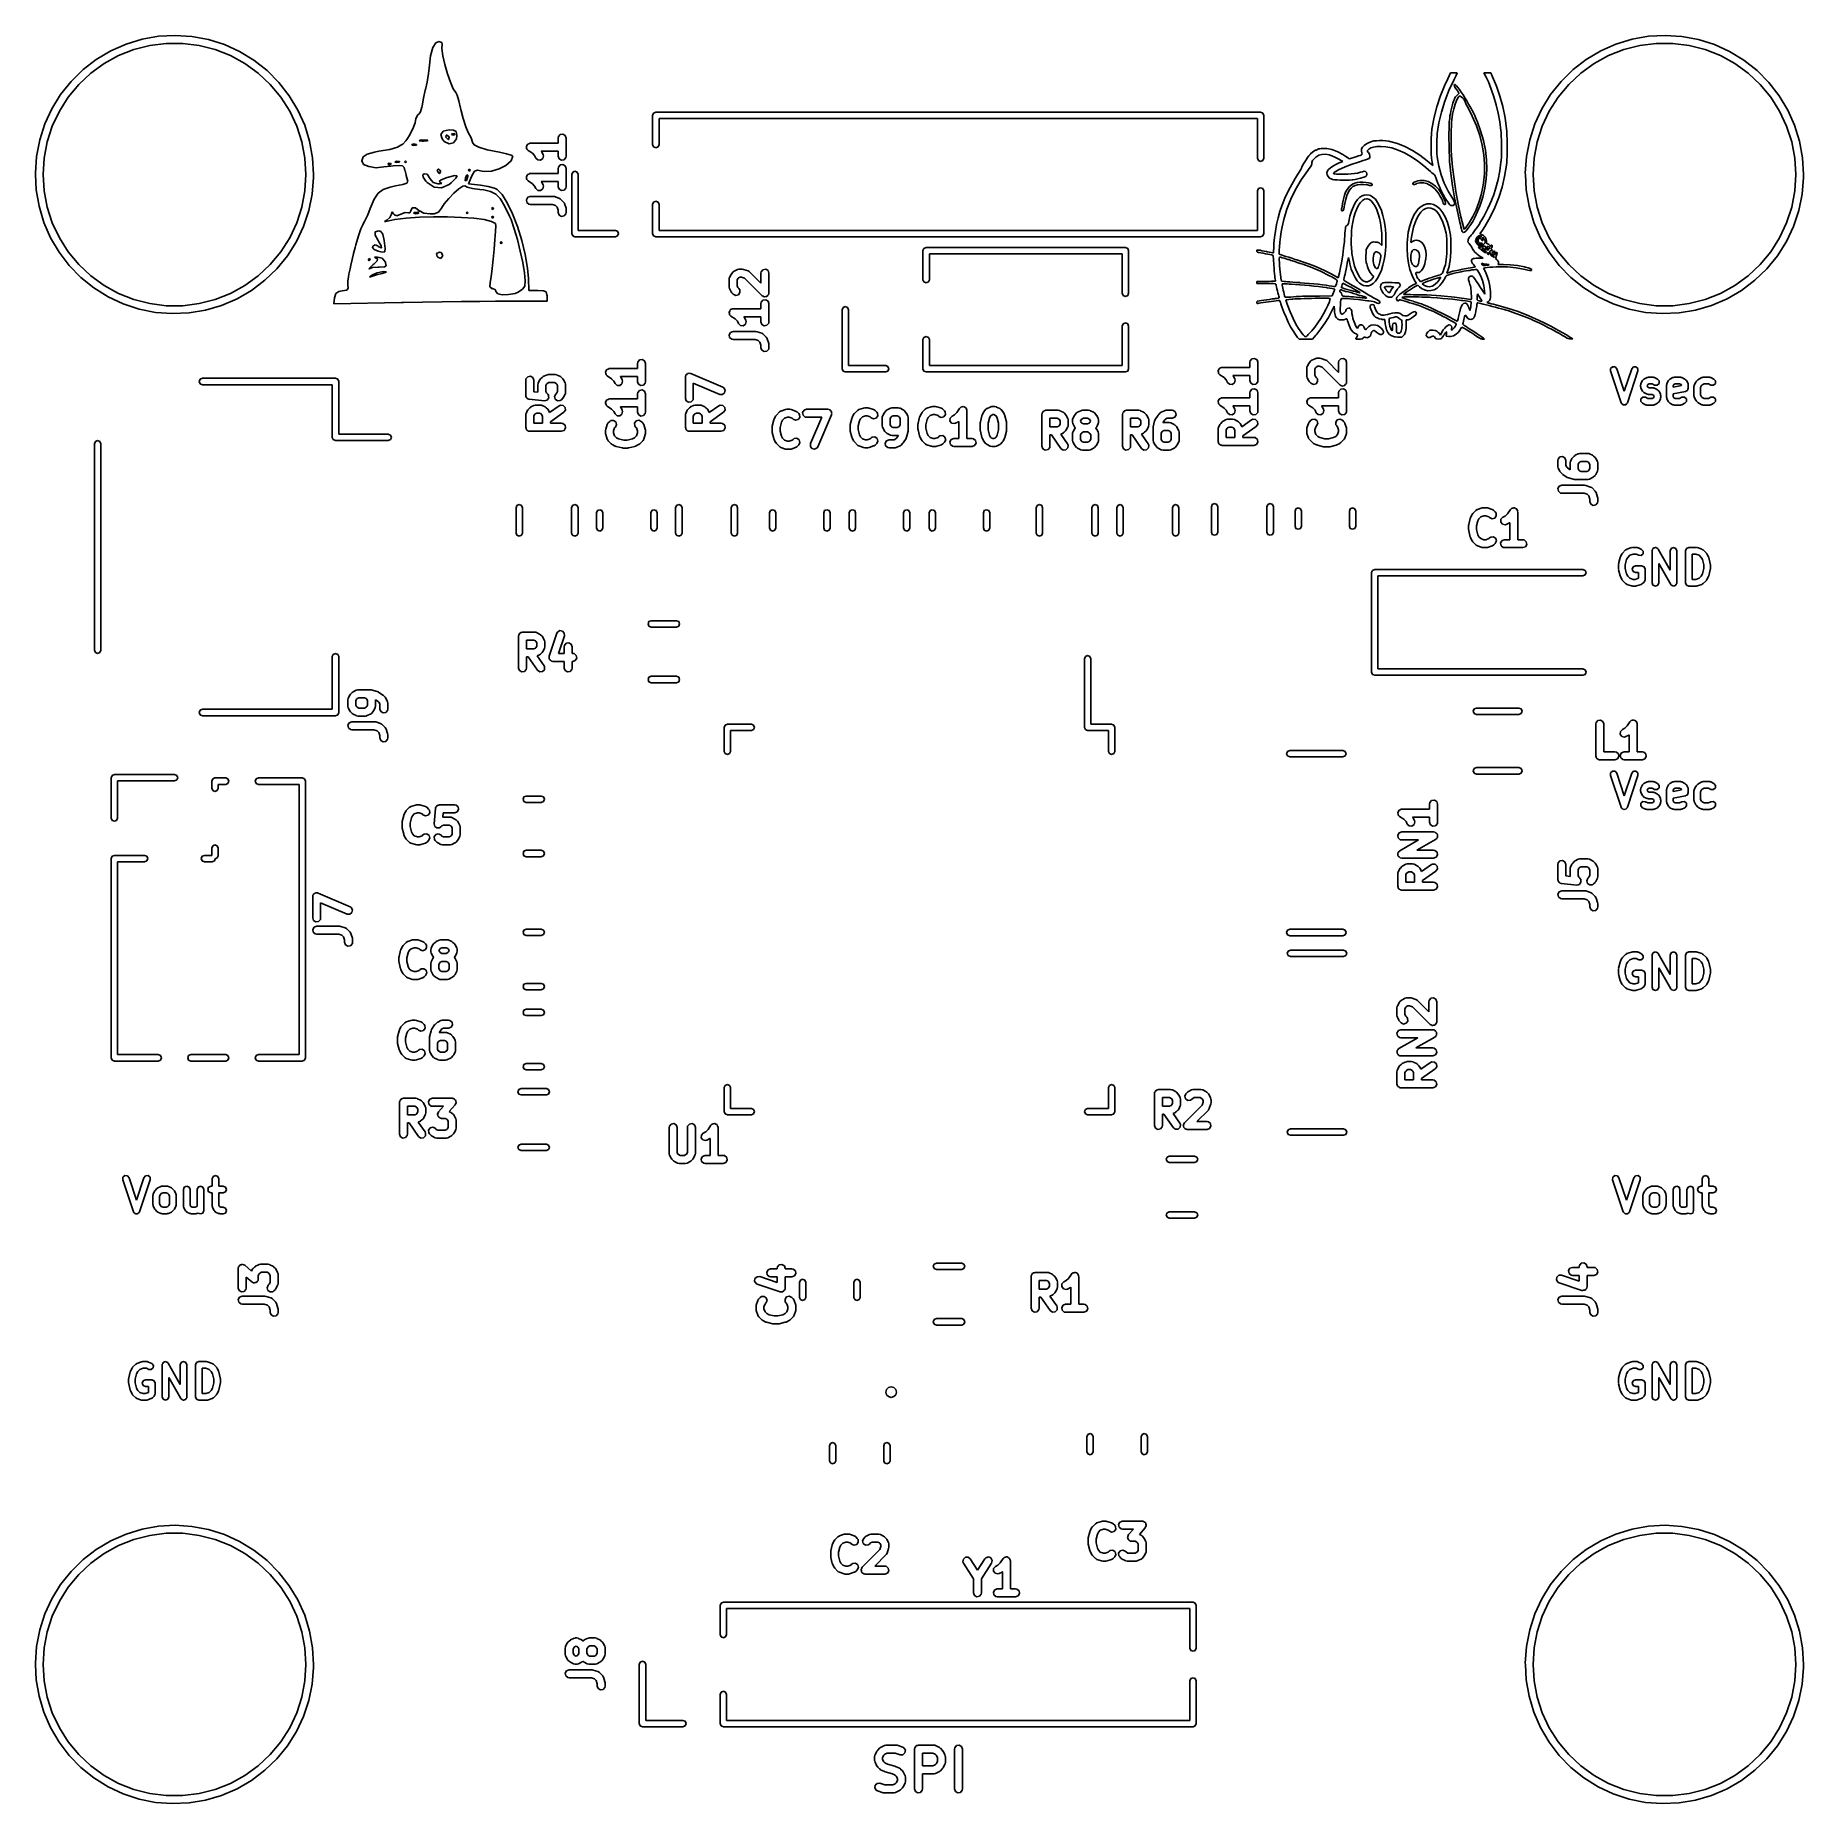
# Model space of a CAD drawing. Extents: x 83.4 to 116.6, y -116.6 to -83.4.
import ezdxf

# ---------------------------------------------------------------- set-up
doc = ezdxf.new("R2010")
doc.units = 0
doc.layers.add('BLACK', color=7, linetype='CONTINUOUS')

msp = doc.modelspace()

# ---------------------------------------------------------------- linework, layer by layer
at = {"layer": 'BLACK', "linetype": 'CONTINUOUS'}
for p, q in [((85.3895, -83.4573), (85.6994, -83.4023)), ((85.6994, -83.4023), (86.0137, -83.385)), ((86.0137, -83.385), (86.3277, -83.4056)), ((86.3277, -83.4056), (86.6371, -83.4638)), ((113.39, -83.4573), (113.699, -83.4023)), ((113.699, -83.4023), (114.014, -83.385)), ((114.014, -83.385), (114.328, -83.4056)), ((114.328, -83.4056), (114.637, -83.4638)), ((84.5302, -83.8372), (84.8006, -83.6763)), ((84.8006, -83.6763), (85.0885, -83.549)), ((85.2368, -83.651), (84.9484, -83.7652)), ((85.0885, -83.549), (85.3895, -83.4573)), ((85.5372, -83.5739), (85.2368, -83.651)), ((85.8449, -83.535), (85.5372, -83.5739)), ((86.1551, -83.535), (85.8449, -83.535)), ((86.4628, -83.5739), (86.1551, -83.535)), ((86.7632, -83.651), (86.4628, -83.5739)), ((86.6371, -83.4638), (86.9371, -83.5587)), ((87.0516, -83.7652), (86.7632, -83.651)), ((86.9371, -83.5587), (87.2236, -83.689)), ((87.2236, -83.689), (87.4924, -83.8527)), ((90.8125, -83.7678), (90.8536, -83.6102)), ((90.8536, -83.6102), (90.9085, -83.5227)), ((90.9085, -83.5227), (90.9674, -83.5)), ((90.9674, -83.5), (91.0264, -83.5193)), ((91.0291, -83.5506), (91.0242, -83.6332)), ((91.0242, -83.6332), (91.0434, -83.7677)), ((91.0264, -83.5193), (91.0291, -83.5506)), ((112.53, -83.8372), (112.801, -83.6763)), ((112.801, -83.6763), (113.088, -83.549)), ((113.237, -83.651), (112.948, -83.7652)), ((113.088, -83.549), (113.39, -83.4573)), ((113.537, -83.5739), (113.237, -83.651)), ((113.845, -83.535), (113.537, -83.5739)), ((114.155, -83.535), (113.845, -83.535)), ((114.463, -83.5739), (114.155, -83.535)), ((114.763, -83.651), (114.463, -83.5739)), ((114.637, -83.4638), (114.937, -83.5587)), ((115.052, -83.7652), (114.763, -83.651)), ((114.937, -83.5587), (115.224, -83.689)), ((115.224, -83.689), (115.492, -83.8527)), ((84.0567, -84.2502), (84.281, -84.0294)), ((84.281, -84.0294), (84.5302, -83.8372)), ((84.6766, -83.9146), (84.4256, -84.0969)), ((84.9484, -83.7652), (84.6766, -83.9146)), ((87.3234, -83.9146), (87.0516, -83.7652)), ((87.5744, -84.0969), (87.3234, -83.9146)), ((87.4924, -83.8527), (87.7396, -84.0475)), ((87.7396, -84.0475), (87.9615, -84.2707)), ((90.7726, -84.101), (90.7836, -84)), ((90.7836, -84), (90.8125, -83.7678)), ((91.0434, -83.7677), (91.0805, -83.9322)), ((91.0805, -83.9322), (91.1294, -84.1054)), ((112.057, -84.2502), (112.281, -84.0294)), ((112.281, -84.0294), (112.53, -83.8372)), ((112.677, -83.9146), (112.426, -84.0969)), ((112.948, -83.7652), (112.677, -83.9146)), ((115.323, -83.9146), (115.052, -83.7652)), ((115.574, -84.0969), (115.323, -83.9146)), ((115.492, -83.8527), (115.74, -84.0475)), ((115.74, -84.0475), (115.962, -84.2707)), ((83.8605, -84.4964), (84.0567, -84.2502)), ((84.1995, -84.3093), (84.0018, -84.5482)), ((84.4256, -84.0969), (84.1995, -84.3093)), ((87.8005, -84.3093), (87.5744, -84.0969)), ((87.9982, -84.5482), (87.8005, -84.3093)), ((87.9615, -84.2707), (88.1551, -84.5188)), ((90.7131, -84.4154), (90.7173, -84.4)), ((90.7173, -84.4), (90.7467, -84.2673)), ((90.7467, -84.2673), (90.7726, -84.101)), ((91.1294, -84.1054), (91.184, -84.2655)), ((91.184, -84.2655), (91.2381, -84.3909)), ((91.2381, -84.3909), (91.2857, -84.4601)), ((109.786, -84.5316), (109.866, -84.3346)), ((109.866, -84.3346), (109.927, -84.2017)), ((109.927, -84.2017), (109.98, -84.0913)), ((110.04, -84.2246), (109.948, -84.4234)), ((109.98, -84.0913), (110.043, -84.0913)), ((110.058, -84.1891), (110.04, -84.2246)), ((110.043, -84.0913), (110.073, -84.0915)), ((110.048, -84.3199), (110.054, -84.3099)), ((110.053, -84.3392), (110.048, -84.3199)), ((110.069, -84.3688), (110.053, -84.3392)), ((110.054, -84.3099), (110.064, -84.3079)), ((110.077, -84.1514), (110.058, -84.1891)), ((110.064, -84.3079), (110.075, -84.3149)), ((110.097, -84.4094), (110.069, -84.3688)), ((110.073, -84.0915), (110.095, -84.0922)), ((110.075, -84.3149), (110.094, -84.3345)), ((110.092, -84.1212), (110.077, -84.1514)), ((110.102, -84.1011), (110.092, -84.1212)), ((110.094, -84.3345), (110.119, -84.365)), ((110.095, -84.0922), (110.105, -84.0931)), ((110.105, -84.0933), (110.102, -84.1011)), ((110.105, -84.0931), (110.105, -84.0933)), ((110.119, -84.365), (110.148, -84.4046)), ((110.649, -84.1698), (110.608, -84.0913)), ((110.608, -84.0913), (110.736, -84.0913)), ((110.692, -84.2598), (110.649, -84.1698)), ((110.746, -84.3934), (110.692, -84.2598)), ((110.736, -84.0913), (110.77, -84.1642)), ((110.795, -84.5383), (110.746, -84.3934)), ((110.77, -84.1642), (110.843, -84.3388)), ((110.843, -84.3388), (110.907, -84.5259)), ((111.861, -84.4964), (112.057, -84.2502)), ((112.2, -84.3093), (112.002, -84.5482)), ((112.426, -84.0969), (112.2, -84.3093)), ((115.8, -84.3093), (115.574, -84.0969)), ((115.998, -84.5482), (115.8, -84.3093)), ((115.962, -84.2707), (116.155, -84.5188)), ((83.6954, -84.7643), (83.8605, -84.4964)), ((84.0018, -84.5482), (83.8356, -84.8101)), ((88.1644, -84.8101), (87.9982, -84.5482)), ((88.1551, -84.5188), (88.3174, -84.7885)), ((90.6475, -84.7372), (90.6517, -84.71)), ((90.6517, -84.71), (90.6773, -84.5666)), ((90.6773, -84.5666), (90.7131, -84.4154)), ((91.2857, -84.4601), (91.2877, -84.4616)), ((91.2877, -84.4616), (91.3097, -84.5086)), ((91.3097, -84.5086), (91.3407, -84.6132)), ((91.3407, -84.6132), (91.3745, -84.7544)), ((109.671, -84.9217), (109.721, -84.7266)), ((109.721, -84.7266), (109.786, -84.5316)), ((109.871, -84.6242), (109.809, -84.8259)), ((109.948, -84.4234), (109.871, -84.6242)), ((109.997, -84.7615), (110.01, -84.7103)), ((110.01, -84.7103), (110.024, -84.6617)), ((110.024, -84.6617), (110.038, -84.6187)), ((110.038, -84.6187), (110.051, -84.5844)), ((110.064, -84.6775), (110.04, -84.7627)), ((110.051, -84.5844), (110.056, -84.5736)), ((110.056, -84.5736), (110.074, -84.5429)), ((110.091, -84.6083), (110.064, -84.6775)), ((110.074, -84.5429), (110.096, -84.5147)), ((110.12, -84.5553), (110.091, -84.6083)), ((110.096, -84.5147), (110.117, -84.4934)), ((110.115, -84.4346), (110.097, -84.4094)), ((110.13, -84.4577), (110.115, -84.4346)), ((110.117, -84.4934), (110.132, -84.4842)), ((110.121, -84.5544), (110.12, -84.5553)), ((110.136, -84.5352), (110.121, -84.5544)), ((110.137, -84.4721), (110.13, -84.4577)), ((110.132, -84.4842), (110.137, -84.4801)), ((110.148, -84.5277), (110.136, -84.5352)), ((110.137, -84.4801), (110.137, -84.4721)), ((110.148, -84.4046), (110.18, -84.4514)), ((110.163, -84.5288), (110.148, -84.5277)), ((110.163, -84.5289), (110.163, -84.5288)), ((110.182, -84.5388), (110.163, -84.5289)), ((110.18, -84.4514), (110.215, -84.5037)), ((110.204, -84.5572), (110.182, -84.5388)), ((110.225, -84.5797), (110.204, -84.5572)), ((110.215, -84.5037), (110.251, -84.5596)), ((110.241, -84.6017), (110.225, -84.5797)), ((110.247, -84.6188), (110.241, -84.6017)), ((110.247, -84.6205), (110.247, -84.6188)), ((110.253, -84.6364), (110.247, -84.6205)), ((110.251, -84.5596), (110.286, -84.6172)), ((110.265, -84.6627), (110.253, -84.6364)), ((110.282, -84.6964), (110.265, -84.6627)), ((110.302, -84.7341), (110.282, -84.6964)), ((110.286, -84.6172), (110.32, -84.6749)), ((110.389, -84.9053), (110.302, -84.7341)), ((110.32, -84.6749), (110.351, -84.7307)), ((110.351, -84.7307), (110.365, -84.7579)), ((110.839, -84.6915), (110.795, -84.5383)), ((110.876, -84.8502), (110.839, -84.6915)), ((110.907, -84.5259), (110.96, -84.7241)), ((110.96, -84.7241), (111.003, -84.9323)), ((111.695, -84.7643), (111.861, -84.4964)), ((112.002, -84.5482), (111.836, -84.8101)), ((116.164, -84.8101), (115.998, -84.5482)), ((116.155, -84.5188), (116.317, -84.7885)), ((83.4672, -85.3497), (83.5636, -85.0501)), ((83.5636, -85.0501), (83.6954, -84.7643)), ((83.8356, -84.8101), (83.7036, -85.0908)), ((88.2964, -85.0908), (88.1644, -84.8101)), ((88.3174, -84.7885), (88.4462, -85.0757)), ((90.4756, -85.1413), (90.5125, -85.0578)), ((90.5125, -85.0578), (90.5208, -85.0302)), ((90.5208, -85.0302), (90.5362, -84.9496)), ((90.5362, -84.9496), (90.5702, -84.881)), ((90.5702, -84.881), (90.5985, -84.86)), ((90.5985, -84.86), (90.6245, -84.8247)), ((90.6245, -84.8247), (90.6475, -84.7372)), ((91.3745, -84.7544), (91.3801, -84.7806)), ((91.3801, -84.7806), (91.422, -84.9471)), ((91.422, -84.9471), (91.4722, -85.1009)), ((94.985, -84.89), (95.0026, -84.8476)), ((94.985, -85.4365), (94.985, -84.89)), ((95.0026, -84.8476), (95.045, -84.83)), ((95.045, -84.83), (106.41, -84.83)), ((106.35, -84.95), (95.105, -84.95)), ((95.105, -84.95), (95.105, -85.4365)), ((106.35, -85.6925), (106.35, -84.95)), ((106.41, -84.83), (106.452, -84.8476)), ((106.452, -84.8476), (106.47, -84.89)), ((106.47, -84.89), (106.47, -85.6925)), ((109.634, -85.1187), (109.671, -84.9217)), ((109.762, -85.027), (109.731, -85.2263)), ((109.809, -84.8259), (109.762, -85.027)), ((109.952, -85.0923), (109.954, -85.0436)), ((109.954, -85.0436), (109.956, -85.006)), ((109.956, -85.006), (109.959, -84.9816)), ((109.959, -84.9816), (109.962, -84.9728)), ((109.962, -84.9728), (109.969, -84.9568)), ((109.966, -84.9304), (109.969, -84.8997)), ((109.968, -84.9483), (109.966, -84.9304)), ((109.969, -84.9568), (109.968, -84.9483)), ((109.969, -84.8997), (109.976, -84.8592)), ((109.976, -84.8592), (109.985, -84.8121)), ((109.985, -84.8121), (109.997, -84.7615)), ((110, -85.0235), (109.996, -85.0907)), ((110.004, -84.9672), (110, -85.0235)), ((110.009, -84.9246), (110.004, -84.9672)), ((110.019, -84.8636), (110.009, -84.9246)), ((110.04, -84.7627), (110.019, -84.8636)), ((110.365, -84.7579), (110.379, -84.7848)), ((110.379, -84.7848), (110.391, -84.8055)), ((110.466, -85.085), (110.389, -84.9053)), ((110.391, -84.8055), (110.397, -84.8159)), ((110.397, -84.8159), (110.398, -84.8162)), ((110.398, -84.8162), (110.403, -84.8256)), ((110.403, -84.8256), (110.413, -84.8456)), ((110.413, -84.8456), (110.422, -84.8663)), ((110.422, -84.8663), (110.433, -84.8935)), ((110.433, -84.8935), (110.449, -84.9305)), ((110.449, -84.9305), (110.466, -84.9717)), ((110.466, -84.9717), (110.478, -84.9996)), ((110.478, -84.9996), (110.545, -85.1778)), ((110.905, -85.0115), (110.876, -84.8502)), ((110.926, -85.1726), (110.905, -85.0115)), ((111.003, -84.9323), (111.028, -85.0913)), ((111.467, -85.3497), (111.564, -85.0501)), ((111.564, -85.0501), (111.695, -84.7643)), ((111.836, -84.8101), (111.704, -85.0908)), ((116.296, -85.0908), (116.164, -84.8101)), ((116.317, -84.7885), (116.446, -85.0757)), ((83.4074, -85.6587), (83.4672, -85.3497)), ((83.6077, -85.3858), (83.5496, -85.6904)), ((83.7036, -85.0908), (83.6077, -85.3858)), ((88.3923, -85.3858), (88.2964, -85.0908)), ((88.4504, -85.6904), (88.3923, -85.3858)), ((88.4462, -85.0757), (88.5395, -85.3762)), ((88.5395, -85.3762), (88.5961, -85.6858)), ((90.2911, -85.4274), (90.3484, -85.364)), ((90.3484, -85.364), (90.3659, -85.3447)), ((90.3659, -85.3447), (90.4193, -85.2541)), ((90.4193, -85.2541), (90.4237, -85.2452)), ((90.4237, -85.2452), (90.4756, -85.1413)), ((90.61, -85.3524), (90.5975, -85.364)), ((90.5975, -85.364), (90.6529, -85.3703)), ((90.6486, -85.3462), (90.61, -85.3524)), ((90.75, -85.3524), (90.6486, -85.3462)), ((90.6529, -85.3703), (90.68, -85.3707)), ((90.68, -85.3707), (90.7528, -85.3665)), ((90.7613, -85.3562), (90.75, -85.3524)), ((90.7528, -85.3665), (90.7613, -85.3562)), ((91.049, -85.1836), (91.0024, -85.2452)), ((91.0024, -85.2452), (91.0269, -85.3308)), ((91.0269, -85.3308), (91.0664, -85.3773)), ((91.1605, -85.16), (91.049, -85.1836)), ((91.0664, -85.3773), (91.1583, -85.4241)), ((91.1, -85.3), (91.1032, -85.2631)), ((91.1082, -85.312), (91.1, -85.3)), ((91.1032, -85.2631), (91.1176, -85.26)), ((91.1424, -85.34), (91.1082, -85.312)), ((91.1176, -85.26), (91.1584, -85.289)), ((91.1464, -85.339), (91.1424, -85.34)), ((91.16, -85.3), (91.1464, -85.339)), ((91.1584, -85.289), (91.16, -85.3)), ((91.2443, -85.165), (91.1605, -85.16)), ((91.2071, -85.2454), (91.2133, -85.2333)), ((91.24, -85.26), (91.2071, -85.2454)), ((91.2133, -85.2333), (91.2608, -85.2285)), ((91.2612, -85.2571), (91.24, -85.26)), ((91.2431, -85.404), (91.2966, -85.3283)), ((91.2913, -85.1943), (91.2443, -85.165)), ((91.2608, -85.2285), (91.2667, -85.2333)), ((91.2667, -85.2333), (91.2612, -85.2571)), ((91.304, -85.2663), (91.2913, -85.1943)), ((91.2966, -85.3283), (91.304, -85.2663)), ((91.4722, -85.1009), (91.5202, -85.2093)), ((91.5202, -85.2093), (91.5213, -85.2112)), ((91.5213, -85.2112), (91.5727, -85.3117)), ((91.5727, -85.3117), (91.5991, -85.3893)), ((91.5991, -85.3893), (91.6, -85.3992)), ((91.6, -85.3992), (91.6285, -85.4442)), ((93.2114, -85.3143), (93.216, -85.2886)), ((93.2114, -85.4107), (93.2114, -85.3143)), ((93.216, -85.2886), (93.2489, -85.2493)), ((93.2489, -85.2493), (93.2995, -85.2404)), ((93.2995, -85.2404), (93.3439, -85.2661)), ((93.3439, -85.2661), (93.3614, -85.3143)), ((93.3614, -85.3143), (93.3614, -85.6571)), ((108.399, -85.4228), (108.451, -85.396)), ((108.451, -85.396), (108.502, -85.3777)), ((108.502, -85.3777), (108.54, -85.3699)), ((108.54, -85.3699), (108.589, -85.365)), ((108.589, -85.365), (108.647, -85.3629)), ((108.647, -85.3629), (108.707, -85.3636)), ((108.707, -85.3636), (108.765, -85.3672)), ((108.765, -85.3672), (108.817, -85.3737)), ((108.817, -85.3737), (108.839, -85.3779)), ((108.839, -85.3779), (108.982, -85.4182)), ((109.613, -85.4237), (109.616, -85.3272)), ((109.616, -85.3272), (109.621, -85.2345)), ((109.621, -85.2345), (109.63, -85.1498)), ((109.63, -85.1498), (109.634, -85.1187)), ((109.723, -85.3444), (109.722, -85.4123)), ((109.726, -85.2831), (109.723, -85.3444)), ((109.73, -85.2329), (109.726, -85.2831)), ((109.731, -85.2263), (109.73, -85.2329)), ((109.95, -85.2153), (109.951, -85.1502)), ((109.95, -85.2857), (109.95, -85.2153)), ((109.95, -85.3594), (109.95, -85.2857)), ((109.951, -85.4103), (109.95, -85.3594)), ((109.951, -85.1502), (109.952, -85.0923)), ((109.991, -85.2461), (109.99, -85.3286)), ((109.99, -85.3286), (109.99, -85.4103)), ((109.993, -85.1658), (109.991, -85.2461)), ((109.996, -85.0907), (109.993, -85.1658)), ((110.527, -85.266), (110.466, -85.085)), ((110.573, -85.4473), (110.527, -85.266)), ((110.545, -85.1778), (110.597, -85.3581)), ((110.597, -85.3581), (110.634, -85.5395)), ((110.929, -85.2057), (110.926, -85.1726)), ((110.933, -85.2765), (110.929, -85.2057)), ((110.936, -85.3558), (110.933, -85.2765)), ((110.938, -85.4395), (110.936, -85.3558)), ((111.028, -85.0913), (111.033, -85.1365)), ((111.033, -85.1365), (111.036, -85.1947)), ((111.036, -85.1947), (111.04, -85.2631)), ((111.04, -85.2631), (111.042, -85.3385)), ((111.042, -85.3385), (111.043, -85.4182)), ((111.407, -85.6587), (111.467, -85.3497)), ((111.608, -85.3858), (111.55, -85.6904)), ((111.704, -85.0908), (111.608, -85.3858)), ((116.392, -85.3858), (116.296, -85.0908)), ((116.45, -85.6904), (116.392, -85.3858)), ((116.446, -85.0757), (116.54, -85.3762)), ((116.54, -85.3762), (116.596, -85.6858)), ((83.3851, -85.9726), (83.4074, -85.6587)), ((83.5496, -85.6904), (83.5301, -86)), ((88.4699, -86), (88.4504, -85.6904)), ((88.5961, -85.6858), (88.615, -86)), ((89.52, -85.7424), (89.5431, -85.6694)), ((89.5431, -85.6694), (89.6198, -85.6164)), ((89.6198, -85.6164), (89.7608, -85.5772)), ((89.7608, -85.5772), (89.84, -85.5637)), ((89.84, -85.5637), (90.0462, -85.5273)), ((90.0462, -85.5273), (90.1905, -85.4851)), ((90.1905, -85.4851), (90.2509, -85.4504)), ((90.2509, -85.4504), (90.2911, -85.4274)), ((90.4725, -85.4327), (90.4573, -85.4504)), ((90.4573, -85.4504), (90.4967, -85.4568)), ((90.4956, -85.4263), (90.4725, -85.4327)), ((90.5492, -85.4358), (90.4956, -85.4263)), ((90.4967, -85.4568), (90.5485, -85.4495)), ((90.5485, -85.4495), (90.5492, -85.4358)), ((91.1583, -85.4241), (91.2431, -85.404)), ((91.6285, -85.4442), (91.7181, -85.4883)), ((91.7181, -85.4883), (91.8751, -85.5335)), ((91.8751, -85.5335), (92.1056, -85.5822)), ((92.1056, -85.5822), (92.11, -85.5831)), ((92.11, -85.5831), (92.2388, -85.6112)), ((92.2388, -85.6112), (92.329, -85.638)), ((92.36, -85.6563), (92.3237, -85.7453)), ((92.329, -85.638), (92.36, -85.6563)), ((92.6116, -85.4809), (92.6133, -85.4769)), ((92.6177, -85.5018), (92.6116, -85.4809)), ((92.6126, -85.4727), (92.6234, -85.4538)), ((92.6133, -85.4769), (92.6126, -85.4727)), ((92.6215, -85.5232), (92.6177, -85.5018)), ((92.6248, -85.526), (92.6215, -85.5232)), ((92.6234, -85.4538), (92.6322, -85.4339)), ((92.626, -85.5301), (92.6248, -85.526)), ((92.6448, -85.5481), (92.626, -85.5301)), ((92.6322, -85.4339), (92.6361, -85.432)), ((92.6361, -85.432), (92.6382, -85.4283)), ((92.6382, -85.4283), (92.6587, -85.4208)), ((92.7244, -85.6011), (92.6448, -85.5481)), ((92.6587, -85.4208), (92.6782, -85.4112)), ((92.6782, -85.4112), (92.6824, -85.4122)), ((92.6824, -85.4122), (92.6864, -85.4107)), ((92.6864, -85.4107), (93.2114, -85.4107)), ((92.7676, -85.6444), (92.7244, -85.6011)), ((92.7908, -85.6907), (92.7676, -85.6444)), ((92.828, -85.726), (92.7908, -85.6907)), ((92.8792, -85.729), (92.828, -85.726)), ((92.9204, -85.6985), (92.8792, -85.729)), ((93.2114, -85.5607), (92.8919, -85.5607)), ((92.8919, -85.5607), (92.8952, -85.5653)), ((92.8952, -85.5653), (92.8964, -85.5665)), ((92.8964, -85.5665), (92.9249, -85.6236)), ((92.9324, -85.6486), (92.9204, -85.6985)), ((92.9249, -85.6236), (92.9324, -85.6486)), ((93.2114, -85.6571), (93.2114, -85.5607)), ((93.229, -85.7054), (93.2114, -85.6571)), ((93.2734, -85.731), (93.229, -85.7054)), ((93.3239, -85.7221), (93.2734, -85.731)), ((93.3569, -85.6828), (93.3239, -85.7221)), ((93.3614, -85.6571), (93.3569, -85.6828)), ((95.0026, -85.479), (94.985, -85.4365)), ((95.045, -85.4965), (95.0026, -85.479)), ((95.0874, -85.479), (95.045, -85.4965)), ((95.105, -85.4365), (95.0874, -85.479)), ((106.368, -85.7349), (106.35, -85.6925)), ((106.47, -85.6925), (106.452, -85.7349)), ((107.241, -85.7608), (107.267, -85.7213)), ((107.267, -85.7213), (107.293, -85.6832)), ((107.293, -85.6832), (107.318, -85.6495)), ((107.318, -85.6495), (107.34, -85.6233)), ((107.34, -85.6233), (107.344, -85.6195)), ((107.344, -85.6195), (107.391, -85.5768)), ((107.409, -85.7117), (107.388, -85.7372)), ((107.391, -85.5768), (107.44, -85.5455)), ((107.45, -85.6718), (107.409, -85.7117)), ((107.44, -85.5455), (107.452, -85.5393)), ((107.504, -85.6387), (107.45, -85.6718)), ((107.452, -85.5393), (107.478, -85.5275)), ((107.478, -85.5275), (107.499, -85.5197)), ((107.499, -85.5197), (107.521, -85.5152)), ((107.563, -85.6211), (107.504, -85.6387)), ((107.521, -85.5152), (107.547, -85.513)), ((107.547, -85.513), (107.582, -85.5125)), ((107.628, -85.6189), (107.563, -85.6211)), ((107.582, -85.5125), (107.606, -85.5126)), ((107.606, -85.5126), (107.652, -85.5134)), ((107.7, -85.632), (107.628, -85.6189)), ((107.652, -85.5134), (107.687, -85.5159)), ((107.687, -85.5159), (107.717, -85.5208)), ((107.747, -85.6474), (107.7, -85.632)), ((107.717, -85.5208), (107.747, -85.5291)), ((107.747, -85.5291), (107.766, -85.5355)), ((107.806, -85.6722), (107.747, -85.6474)), ((107.766, -85.5355), (107.861, -85.5741)), ((107.867, -85.7023), (107.806, -85.6722)), ((107.861, -85.5741), (107.955, -85.6242)), ((107.925, -85.735), (107.867, -85.7023)), ((107.955, -85.6242), (108.012, -85.6605)), ((108.012, -85.6605), (108.08, -85.7062)), ((108.08, -85.7062), (108.201, -85.6675)), ((108.201, -85.6675), (108.249, -85.6518)), ((108.249, -85.6518), (108.282, -85.6398)), ((108.282, -85.6398), (108.304, -85.6306)), ((108.304, -85.6306), (108.314, -85.6234)), ((108.307, -85.5295), (108.309, -85.5201)), ((108.307, -85.5592), (108.307, -85.5295)), ((108.31, -85.5912), (108.307, -85.5592)), ((108.309, -85.5201), (108.325, -85.4865)), ((108.316, -85.6163), (108.31, -85.5912)), ((108.314, -85.6234), (108.317, -85.6173)), ((108.317, -85.6173), (108.316, -85.6163)), ((108.325, -85.4865), (108.356, -85.4535)), ((108.384, -85.7231), (108.339, -85.7385)), ((108.356, -85.4535), (108.399, -85.4228)), ((108.419, -85.7105), (108.384, -85.7231)), ((108.419, -85.5485), (108.416, -85.5638)), ((108.416, -85.5638), (108.426, -85.5792)), ((108.437, -85.5288), (108.419, -85.5485)), ((108.444, -85.7013), (108.419, -85.7105)), ((108.426, -85.5792), (108.436, -85.5873)), ((108.436, -85.5873), (108.451, -85.6039)), ((108.443, -85.5233), (108.437, -85.5288)), ((108.482, -85.5009), (108.443, -85.5233)), ((108.454, -85.6964), (108.444, -85.7013)), ((108.451, -85.6039), (108.459, -85.6268)), ((108.457, -85.6934), (108.454, -85.6964)), ((108.462, -85.6765), (108.457, -85.6934)), ((108.459, -85.6268), (108.462, -85.6462)), ((108.462, -85.6462), (108.462, -85.6765)), ((108.534, -85.4843), (108.482, -85.5009)), ((108.597, -85.4743), (108.534, -85.4843)), ((108.668, -85.4712), (108.597, -85.4743)), ((108.766, -85.4786), (108.668, -85.4712)), ((108.878, -85.5016), (108.766, -85.4786)), ((108.994, -85.5397), (108.878, -85.5016)), ((108.982, -85.4182), (109.123, -85.4749)), ((109.113, -85.5925), (108.994, -85.5397)), ((109.233, -85.6598), (109.113, -85.5925)), ((109.123, -85.4749), (109.264, -85.548)), ((109.356, -85.7412), (109.233, -85.6598)), ((109.264, -85.548), (109.404, -85.6371)), ((109.404, -85.6371), (109.541, -85.7422)), ((109.613, -85.5199), (109.613, -85.4237)), ((109.617, -85.612), (109.613, -85.5199)), ((109.623, -85.6957), (109.617, -85.612)), ((109.633, -85.7671), (109.623, -85.6957)), ((109.722, -85.4123), (109.722, -85.4824)), ((109.722, -85.4824), (109.723, -85.5503)), ((109.723, -85.5503), (109.725, -85.6114)), ((109.725, -85.6114), (109.729, -85.6614)), ((109.729, -85.6614), (109.73, -85.6704)), ((109.73, -85.6704), (109.759, -85.8416)), ((109.951, -85.4345), (109.951, -85.4103)), ((109.953, -85.5089), (109.951, -85.4345)), ((109.955, -85.5809), (109.953, -85.5089)), ((109.957, -85.6483), (109.955, -85.5809)), ((109.96, -85.7092), (109.957, -85.6483)), ((109.963, -85.7617), (109.96, -85.7092)), ((109.99, -85.4103), (109.991, -85.4885)), ((109.991, -85.4885), (109.993, -85.5601)), ((109.993, -85.5601), (109.995, -85.6224)), ((109.995, -85.6224), (109.997, -85.6433)), ((109.997, -85.6433), (110.017, -85.8609)), ((110.603, -85.628), (110.573, -85.4473)), ((110.618, -85.8073), (110.603, -85.628)), ((110.634, -85.5395), (110.655, -85.721)), ((110.655, -85.721), (110.661, -85.9016)), ((110.93, -85.7341), (110.935, -85.6749)), ((110.935, -85.6749), (110.937, -85.6032)), ((110.937, -85.6032), (110.939, -85.5234)), ((110.939, -85.5234), (110.938, -85.4395)), ((111.04, -85.7201), (111.037, -85.7767)), ((111.042, -85.6531), (111.04, -85.7201)), ((111.043, -85.5784), (111.042, -85.6531)), ((111.043, -85.4182), (111.044, -85.4992)), ((111.044, -85.4992), (111.043, -85.5784)), ((111.385, -85.9726), (111.407, -85.6587)), ((111.55, -85.6904), (111.53, -86)), ((116.47, -86), (116.45, -85.6904)), ((116.596, -85.6858), (116.615, -86)), ((83.3865, -86), (83.3851, -85.9726)), ((83.4008, -86.287), (83.3865, -86)), ((83.5301, -86), (83.5496, -86.3096)), ((88.4504, -86.3096), (88.4699, -86)), ((88.6144, -86.0548), (88.5889, -86.3685)), ((88.615, -86), (88.6144, -86.0548)), ((89.5202, -85.7503), (89.52, -85.7424)), ((89.5308, -85.7704), (89.5202, -85.7503)), ((89.5428, -85.7933), (89.5308, -85.7704)), ((89.5528, -85.8124), (89.5428, -85.7933)), ((89.65, -85.8494), (89.5528, -85.8124)), ((89.6586, -85.8513), (89.65, -85.8494)), ((89.7509, -85.8683), (89.6586, -85.8513)), ((89.8, -85.8733), (89.7509, -85.8683)), ((89.8365, -85.8688), (89.8, -85.8733)), ((89.933, -85.8579), (89.8365, -85.8688)), ((90.0647, -85.8435), (89.933, -85.8579)), ((90.0192, -85.7885), (90.0133, -85.7933)), ((90.0133, -85.7933), (90.0188, -85.8171)), ((90.0188, -85.8171), (90.04, -85.82)), ((90.0667, -85.7933), (90.0192, -85.7885)), ((90.04, -85.82), (90.0729, -85.8054)), ((90.1094, -85.8387), (90.0647, -85.8435)), ((90.0729, -85.8054), (90.0667, -85.7933)), ((90.2253, -85.8294), (90.1094, -85.8387)), ((90.1525, -85.7527), (90.1373, -85.7704)), ((90.1373, -85.7704), (90.1767, -85.7768)), ((90.1756, -85.7463), (90.1525, -85.7527)), ((90.2292, -85.7558), (90.1756, -85.7463)), ((90.1767, -85.7768), (90.2285, -85.7695)), ((90.2875, -85.8369), (90.2253, -85.8294)), ((90.2285, -85.7695), (90.229, -85.76)), ((90.229, -85.76), (90.2292, -85.7558)), ((90.3163, -85.8679), (90.2875, -85.8369)), ((90.3309, -85.9245), (90.3163, -85.8679)), ((90.34, -85.74), (90.32, -85.76)), ((90.32, -85.76), (90.34, -85.78)), ((90.3319, -85.9286), (90.3309, -85.9245)), ((90.3504, -86.0072), (90.3319, -85.9286)), ((90.36, -85.76), (90.34, -85.74)), ((90.34, -85.78), (90.36, -85.76)), ((90.3527, -86.017), (90.3504, -86.0072)), ((90.3797, -86.1053), (90.3527, -86.017)), ((90.6914, -85.9878), (90.6661, -86.0072)), ((90.6661, -86.0072), (90.6734, -86.0501)), ((90.6734, -86.0501), (90.7251, -86.1233)), ((90.7503, -85.9947), (90.6914, -85.9878)), ((90.8073, -86.08), (90.7503, -85.9947)), ((90.9576, -85.9), (90.9337, -85.9245)), ((90.9337, -85.9245), (90.94, -85.94)), ((90.94, -85.94), (90.9759, -85.9782)), ((90.9692, -85.9015), (90.9576, -85.9)), ((90.984, -85.92), (90.9692, -85.9015)), ((90.9759, -85.9782), (90.9824, -85.98)), ((90.9824, -85.98), (90.9995, -85.9491)), ((91, -85.94), (90.984, -85.92)), ((90.9995, -85.9491), (91, -85.94)), ((91.1237, -86.0569), (91.0122, -86.0983)), ((91.1478, -86.0493), (91.1237, -86.0569)), ((91.2649, -86.0197), (91.1478, -86.0493)), ((91.3114, -86.0266), (91.2649, -86.0197)), ((91.2883, -86.0716), (91.3114, -86.0266)), ((91.4692, -86.0568), (91.4602, -86.1185)), ((91.4909, -86.0052), (91.4692, -86.0568)), ((91.4867, -86.1093), (91.5149, -86.0401)), ((91.5115, -86.0145), (91.4909, -86.0052)), ((91.5149, -86.0401), (91.5115, -86.0145)), ((91.54, -85.9), (91.52, -85.92)), ((91.52, -85.92), (91.54, -85.94)), ((91.56, -85.92), (91.54, -85.9)), ((91.54, -85.94), (91.56, -85.92)), ((91.5943, -86.0112), (91.5696, -86.0674)), ((91.6394, -85.9379), (91.5943, -86.0112)), ((91.6935, -85.9175), (91.6394, -85.9379)), ((91.781, -85.9345), (91.6935, -85.9175)), ((91.8165, -85.9418), (91.781, -85.9345)), ((91.954, -85.9375), (91.8165, -85.9418)), ((92.0989, -85.8963), (91.954, -85.9375)), ((92.2294, -85.8288), (92.0989, -85.8963)), ((92.3237, -85.7453), (92.2294, -85.8288)), ((92.6116, -86.0523), (92.6133, -86.0484)), ((92.6177, -86.0732), (92.6116, -86.0523)), ((92.6126, -86.0441), (92.6234, -86.0253)), ((92.6133, -86.0484), (92.6126, -86.0441)), ((92.6234, -86.0253), (92.6322, -86.0053)), ((92.6322, -86.0053), (92.6361, -86.0034)), ((92.6361, -86.0034), (92.6382, -85.9997)), ((92.6382, -85.9997), (92.6587, -85.9922)), ((92.6587, -85.9922), (92.6782, -85.9826)), ((92.6782, -85.9826), (92.6824, -85.9836)), ((92.6824, -85.9836), (92.6864, -85.9821)), ((92.6864, -85.9821), (93.2114, -85.9821)), ((93.2114, -85.8857), (93.216, -85.8601)), ((93.2114, -85.9821), (93.2114, -85.8857)), ((93.216, -85.8601), (93.2489, -85.8208)), ((93.2489, -85.8208), (93.2995, -85.8119)), ((93.2995, -85.8119), (93.3439, -85.8375)), ((93.3439, -85.8375), (93.3614, -85.8857)), ((93.3614, -85.8857), (93.3614, -86.2286)), ((93.465, -86), (93.4826, -85.9576)), ((93.465, -87.11), (93.465, -86)), ((93.4826, -85.9576), (93.525, -85.94)), ((93.525, -85.94), (93.5674, -85.9576)), ((93.5674, -85.9576), (93.585, -86)), ((93.585, -86), (93.585, -87.05)), ((106.41, -85.7525), (106.368, -85.7349)), ((106.452, -85.7349), (106.41, -85.7525)), ((107.058, -86.0758), (107.111, -85.9936)), ((107.111, -85.9936), (107.135, -85.956)), ((107.135, -85.956), (107.156, -85.9225)), ((107.156, -85.9225), (107.171, -85.8958)), ((107.171, -85.8958), (107.18, -85.8787)), ((107.295, -85.9269), (107.174, -86.0998)), ((107.18, -85.8787), (107.181, -85.8748)), ((107.181, -85.8748), (107.185, -85.8588)), ((107.185, -85.8588), (107.198, -85.8326)), ((107.198, -85.8326), (107.217, -85.7989)), ((107.217, -85.7989), (107.241, -85.7608)), ((107.323, -85.8881), (107.295, -85.9269)), ((107.345, -85.8578), (107.323, -85.8881)), ((107.359, -85.8354), (107.345, -85.8578)), ((107.367, -85.8181), (107.359, -85.8354)), ((107.371, -85.8034), (107.367, -85.8181)), ((107.372, -85.7886), (107.371, -85.8034)), ((107.373, -85.7769), (107.372, -85.7886)), ((107.377, -85.757), (107.373, -85.7769)), ((107.388, -85.7372), (107.377, -85.757)), ((107.656, -85.9696), (107.668, -85.9332)), ((107.659, -86.0066), (107.656, -85.9696)), ((107.677, -86.0402), (107.659, -86.0066)), ((107.668, -85.9332), (107.689, -85.9054)), ((107.707, -86.068), (107.677, -86.0402)), ((107.689, -85.9054), (107.724, -85.875)), ((107.724, -85.875), (107.77, -85.8434)), ((107.77, -85.8434), (107.824, -85.8123)), ((107.779, -85.9726), (107.777, -85.9787)), ((107.777, -85.9787), (107.784, -85.9837)), ((107.791, -85.9625), (107.779, -85.9726)), ((107.784, -85.9837), (107.789, -85.9861)), ((107.789, -85.9861), (107.805, -85.9895)), ((107.816, -85.9459), (107.791, -85.9625)), ((107.805, -85.9895), (107.836, -85.9921)), ((107.824, -85.9404), (107.816, -85.9459)), ((107.824, -85.8123), (107.886, -85.7832)), ((107.876, -85.9113), (107.824, -85.9404)), ((107.836, -85.9921), (107.88, -85.9939)), ((107.945, -85.8797), (107.876, -85.9113)), ((107.88, -85.9939), (107.934, -85.9949)), ((107.886, -85.7832), (107.908, -85.774)), ((107.908, -85.774), (107.956, -85.7546)), ((107.956, -85.7546), (107.925, -85.735)), ((107.934, -85.9949), (107.968, -85.995)), ((108.029, -85.8455), (107.945, -85.8797)), ((107.968, -85.995), (108.047, -85.9938)), ((108.13, -85.8086), (108.029, -85.8455)), ((108.047, -85.9938), (108.114, -85.9901)), ((108.114, -85.9901), (108.173, -85.9832)), ((108.247, -85.769), (108.13, -85.8086)), ((108.173, -85.9832), (108.229, -85.9726)), ((108.229, -85.9726), (108.287, -85.9577)), ((108.288, -85.7557), (108.247, -85.769)), ((108.287, -85.9577), (108.323, -85.9466)), ((108.339, -85.7385), (108.288, -85.7557)), ((108.332, -86.0575), (108.289, -86.0693)), ((108.323, -85.9466), (108.359, -85.9393)), ((108.366, -86.0462), (108.332, -86.0575)), ((108.359, -85.9393), (108.383, -85.944)), ((108.387, -86.0363), (108.366, -86.0462)), ((108.383, -85.944), (108.398, -85.9613)), ((108.397, -86.0277), (108.387, -86.0363)), ((108.404, -86.0131), (108.397, -86.0277)), ((108.398, -85.9613), (108.404, -85.9889)), ((108.404, -85.9889), (108.404, -86.0131)), ((109.479, -85.8362), (109.356, -85.7412)), ((109.603, -85.9445), (109.479, -85.8362)), ((109.541, -85.7422), (109.585, -85.7795)), ((109.585, -85.7795), (109.644, -85.8305)), ((109.627, -85.9666), (109.603, -85.9445)), ((109.651, -85.988), (109.627, -85.9666)), ((109.644, -85.8305), (109.633, -85.7671)), ((109.669, -86.0025), (109.651, -85.988)), ((109.678, -86.0079), (109.669, -86.0025)), ((109.682, -86.0129), (109.678, -86.0079)), ((109.69, -86.0308), (109.682, -86.0129)), ((109.701, -86.0587), (109.69, -86.0308)), ((109.714, -86.0933), (109.701, -86.0587)), ((109.759, -85.8416), (109.803, -86.0065)), ((109.803, -86.0065), (109.861, -86.1646)), ((109.966, -85.8038), (109.963, -85.7617)), ((109.987, -85.9836), (109.966, -85.8038)), ((110.019, -86.2099), (109.987, -85.9836)), ((110.017, -85.8609), (110.045, -86.0885)), ((110.601, -86.1579), (110.617, -85.9843)), ((110.617, -85.9843), (110.618, -85.8073)), ((110.661, -85.9016), (110.652, -86.0803)), ((110.872, -86.091), (110.904, -85.9283)), ((110.904, -85.9283), (110.927, -85.7667)), ((110.927, -85.7667), (110.93, -85.7341)), ((110.996, -86.0368), (110.948, -86.2404)), ((111.032, -85.8229), (110.996, -86.0368)), ((111.033, -85.8198), (111.032, -85.8229)), ((111.037, -85.7767), (111.033, -85.8198)), ((111.387, -86), (111.385, -85.9726)), ((111.401, -86.287), (111.387, -86)), ((111.53, -86), (111.55, -86.3096)), ((116.45, -86.3096), (116.47, -86)), ((116.614, -86.0548), (116.589, -86.3685)), ((116.615, -86), (116.614, -86.0548)), ((83.4541, -86.5971), (83.4008, -86.287)), ((83.5496, -86.3096), (83.6077, -86.6142)), ((88.3923, -86.6142), (88.4504, -86.3096)), ((88.5889, -86.3685), (88.5259, -86.6768)), ((89.7543, -86.4648), (89.8287, -86.3502)), ((89.8287, -86.3502), (89.9219, -86.2793)), ((89.9219, -86.2793), (90.0527, -86.2351)), ((90.0527, -86.2351), (90.1541, -86.2148)), ((90.1541, -86.2148), (90.2915, -86.1869)), ((90.2915, -86.1869), (90.3636, -86.1602)), ((90.3636, -86.1602), (90.3846, -86.1277)), ((90.3846, -86.1277), (90.3797, -86.1053)), ((90.7251, -86.1233), (90.7469, -86.1472)), ((90.7469, -86.1472), (90.8773, -86.2393)), ((90.8591, -86.1506), (90.8073, -86.08)), ((90.9564, -86.1772), (90.8591, -86.1506)), ((90.8773, -86.2393), (91.0155, -86.2519)), ((90.9784, -86.1763), (90.9564, -86.1772)), ((91.0122, -86.0983), (90.9741, -86.1284)), ((90.9741, -86.1284), (90.9937, -86.1472)), ((91.0233, -86.1673), (90.9784, -86.1763)), ((90.9937, -86.1472), (91.0233, -86.1673)), ((91.0155, -86.2519), (91.1606, -86.1848)), ((91.251, -86.3487), (91.1543, -86.4476)), ((91.1606, -86.1848), (91.1969, -86.1564)), ((91.1969, -86.1564), (91.2378, -86.1185)), ((91.2378, -86.1185), (91.2883, -86.0716)), ((91.344, -86.2668), (91.251, -86.3487)), ((91.4175, -86.2166), (91.344, -86.2668)), ((91.4557, -86.2131), (91.4175, -86.2166)), ((91.4991, -86.2359), (91.4557, -86.2131)), ((91.4602, -86.1185), (91.4849, -86.1111)), ((91.4849, -86.1111), (91.4867, -86.1093)), ((91.6013, -86.2611), (91.4991, -86.2359)), ((91.5696, -86.0674), (91.5241, -86.1748)), ((91.5241, -86.1748), (91.7521, -86.2016)), ((91.7375, -86.2812), (91.6013, -86.2611)), ((91.8121, -86.2903), (91.7375, -86.2812)), ((91.7521, -86.2016), (91.8939, -86.2257)), ((91.9389, -86.3179), (91.8121, -86.2903)), ((91.8939, -86.2257), (92.0138, -86.2588)), ((92.0361, -86.3675), (91.9389, -86.3179)), ((92.0138, -86.2588), (92.064, -86.2812)), ((92.1182, -86.4523), (92.0361, -86.3675)), ((92.064, -86.2812), (92.1564, -86.3737)), ((92.1564, -86.3737), (92.254, -86.5306)), ((92.6215, -86.0946), (92.6177, -86.0732)), ((92.6248, -86.0974), (92.6215, -86.0946)), ((92.626, -86.1016), (92.6248, -86.0974)), ((92.6448, -86.1195), (92.626, -86.1016)), ((92.7244, -86.1726), (92.6448, -86.1195)), ((92.7676, -86.2159), (92.7244, -86.1726)), ((92.7908, -86.2621), (92.7676, -86.2159)), ((92.828, -86.2974), (92.7908, -86.2621)), ((92.8792, -86.3005), (92.828, -86.2974)), ((92.9204, -86.2699), (92.8792, -86.3005)), ((93.2114, -86.1321), (92.8919, -86.1321)), ((92.8919, -86.1321), (92.8952, -86.1368)), ((92.8952, -86.1368), (92.8964, -86.1379)), ((92.8964, -86.1379), (92.9249, -86.195)), ((92.9324, -86.22), (92.9204, -86.2699)), ((92.9249, -86.195), (92.9324, -86.22)), ((93.2114, -86.2286), (93.2114, -86.1321)), ((93.229, -86.2768), (93.2114, -86.2286)), ((93.2734, -86.3024), (93.229, -86.2768)), ((93.3239, -86.2935), (93.2734, -86.3024)), ((93.3569, -86.2542), (93.3239, -86.2935)), ((93.3614, -86.2286), (93.3569, -86.2542)), ((106.35, -86.3075), (106.368, -86.2651)), ((106.35, -87.05), (106.35, -86.3075)), ((106.368, -86.2651), (106.41, -86.2475)), ((106.41, -86.2475), (106.452, -86.2651)), ((106.452, -86.2651), (106.47, -86.3075)), ((106.47, -86.3075), (106.47, -87.11)), ((106.88, -86.4113), (106.963, -86.2411)), ((106.963, -86.2411), (107.058, -86.0758)), ((107.069, -86.2788), (106.979, -86.463)), ((107.174, -86.0998), (107.069, -86.2788)), ((107.75, -86.088), (107.707, -86.068)), ((107.764, -86.0915), (107.75, -86.088)), ((107.801, -86.0975), (107.764, -86.0915)), ((107.85, -86.1021), (107.801, -86.0975)), ((107.906, -86.1052), (107.85, -86.1021)), ((107.966, -86.1067), (107.906, -86.1052)), ((108.025, -86.1064), (107.966, -86.1067)), ((107.975, -86.436), (107.988, -86.3891)), ((107.988, -86.3891), (107.999, -86.353)), ((107.999, -86.353), (108.002, -86.3471)), ((108.002, -86.3471), (108.037, -86.2792)), ((108.033, -86.3923), (108.013, -86.4609)), ((108.081, -86.1043), (108.025, -86.1064)), ((108.055, -86.3364), (108.033, -86.3923)), ((108.037, -86.2792), (108.081, -86.2241)), ((108.081, -86.2916), (108.055, -86.3364)), ((108.129, -86.1001), (108.081, -86.1043)), ((108.081, -86.2241), (108.134, -86.1826)), ((108.111, -86.256), (108.081, -86.2916)), ((108.146, -86.2281), (108.111, -86.256)), ((108.141, -86.0984), (108.129, -86.1001)), ((108.134, -86.1826), (108.182, -86.16)), ((108.19, -86.0907), (108.141, -86.0984)), ((108.187, -86.2059), (108.146, -86.2281)), ((108.182, -86.16), (108.223, -86.1501)), ((108.231, -86.1926), (108.187, -86.2059)), ((108.24, -86.0807), (108.19, -86.0907)), ((108.223, -86.1501), (108.274, -86.1447)), ((108.286, -86.1857), (108.231, -86.1926)), ((108.289, -86.0693), (108.24, -86.0807)), ((108.274, -86.1447), (108.331, -86.144)), ((108.346, -86.1863), (108.286, -86.1857)), ((108.317, -86.4002), (108.356, -86.3876)), ((108.331, -86.144), (108.388, -86.148)), ((108.406, -86.1946), (108.346, -86.1863)), ((108.356, -86.3876), (108.403, -86.383)), ((108.388, -86.148), (108.435, -86.1556)), ((108.403, -86.383), (108.448, -86.3866)), ((108.416, -86.1968), (108.406, -86.1946)), ((108.455, -86.2044), (108.416, -86.1968)), ((108.435, -86.1556), (108.468, -86.1637)), ((108.448, -86.3866), (108.476, -86.3946)), ((108.482, -86.2076), (108.455, -86.2044)), ((108.468, -86.1637), (108.489, -86.1705)), ((108.476, -86.3946), (108.522, -86.4226)), ((108.497, -86.2062), (108.482, -86.2076)), ((108.489, -86.1705), (108.499, -86.1778)), ((108.504, -86.2001), (108.497, -86.2062)), ((108.499, -86.1778), (108.504, -86.1872)), ((108.504, -86.1872), (108.504, -86.1892)), ((108.504, -86.1892), (108.504, -86.2001)), ((109.272, -86.1748), (109.279, -86.1577)), ((109.274, -86.184), (109.272, -86.1748)), ((109.284, -86.1904), (109.274, -86.184)), ((109.279, -86.1577), (109.298, -86.1425)), ((109.305, -86.1867), (109.284, -86.1904)), ((109.298, -86.1425), (109.333, -86.1286)), ((109.338, -86.1727), (109.305, -86.1867)), ((109.333, -86.1286), (109.367, -86.1191)), ((109.343, -86.1705), (109.338, -86.1727)), ((109.37, -86.1607), (109.343, -86.1705)), ((109.367, -86.1191), (109.404, -86.1114)), ((109.4, -86.1557), (109.37, -86.1607)), ((109.44, -86.1545), (109.4, -86.1557)), ((109.404, -86.1114), (109.436, -86.1094)), ((109.436, -86.1094), (109.471, -86.1126)), ((109.442, -86.1546), (109.44, -86.1545)), ((109.477, -86.1558), (109.442, -86.1546)), ((109.471, -86.1126), (109.481, -86.1141)), ((109.505, -86.1601), (109.477, -86.1558)), ((109.481, -86.1141), (109.558, -86.1343)), ((109.532, -86.1693), (109.505, -86.1601)), ((109.565, -86.1852), (109.532, -86.1693)), ((109.558, -86.1343), (109.631, -86.1701)), ((109.602, -86.2045), (109.565, -86.1852)), ((109.648, -86.2349), (109.602, -86.2045)), ((109.631, -86.1701), (109.698, -86.2204)), ((109.687, -86.2702), (109.648, -86.2349)), ((109.725, -86.315), (109.687, -86.2702)), ((109.698, -86.2204), (109.758, -86.2846)), ((109.715, -86.0984), (109.714, -86.0933)), ((109.739, -86.1601), (109.715, -86.0984)), ((109.74, -86.3357), (109.725, -86.315)), ((109.77, -86.2302), (109.739, -86.1601)), ((109.759, -86.3656), (109.74, -86.3357)), ((109.758, -86.2846), (109.811, -86.3619)), ((109.78, -86.3991), (109.759, -86.3656)), ((109.805, -86.3039), (109.77, -86.2302)), ((109.843, -86.3766), (109.805, -86.3039)), ((109.811, -86.3619), (109.834, -86.4048)), ((109.881, -86.4434), (109.843, -86.3766)), ((109.861, -86.1646), (109.935, -86.3151)), ((109.935, -86.3151), (110.002, -86.4265)), ((110.057, -86.4354), (110.019, -86.2099)), ((110.045, -86.0885), (110.081, -86.3222)), ((110.081, -86.3222), (110.125, -86.558)), ((110.512, -86.5237), (110.555, -86.3794)), ((110.555, -86.3794), (110.588, -86.2318)), ((110.588, -86.2318), (110.601, -86.1579)), ((110.627, -86.2562), (110.588, -86.4283)), ((110.652, -86.0803), (110.627, -86.2562)), ((110.775, -86.4219), (110.784, -86.3975)), ((110.784, -86.3975), (110.832, -86.2493)), ((110.832, -86.2493), (110.872, -86.091)), ((110.948, -86.2404), (110.887, -86.4349)), ((111.454, -86.5971), (111.401, -86.287)), ((111.55, -86.3096), (111.608, -86.6142)), ((116.392, -86.6142), (116.45, -86.3096)), ((116.589, -86.3685), (116.526, -86.6768)), ((83.5443, -86.8987), (83.4541, -86.5971)), ((83.6077, -86.6142), (83.7036, -86.9092)), ((88.2964, -86.9092), (88.3923, -86.6142)), ((88.5259, -86.6768), (88.4263, -86.9754)), ((89.6322, -86.7563), (89.6795, -86.64)), ((89.6795, -86.64), (89.7543, -86.4648)), ((90.0882, -86.702), (90.0807, -86.7393)), ((90.118, -86.7382), (90.0882, -86.702)), ((90.332, -86.7148), (90.2536, -86.7434)), ((90.3962, -86.7176), (90.332, -86.7148)), ((90.4192, -86.7229), (90.3962, -86.7176)), ((90.44, -86.6824), (90.4192, -86.7229)), ((90.4682, -86.6284), (90.44, -86.6796)), ((90.44, -86.6796), (90.44, -86.6824)), ((90.5304, -86.6284), (90.4682, -86.6284)), ((90.494, -86.7271), (90.5125, -86.7127)), ((90.5367, -86.7368), (90.494, -86.7271)), ((90.5125, -86.7127), (90.575, -86.7079)), ((90.6, -86.68), (90.5304, -86.6284)), ((90.575, -86.7079), (90.5892, -86.7158)), ((90.5892, -86.7158), (90.5772, -86.734)), ((90.6049, -86.6853), (90.6, -86.68)), ((90.6853, -86.7245), (90.6049, -86.6853)), ((90.8039, -86.74), (90.6853, -86.7245)), ((90.9606, -86.7053), (90.8817, -86.7359)), ((91.0158, -86.63), (90.9606, -86.7053)), ((91.0696, -86.5484), (91.0158, -86.63)), ((91.1543, -86.4476), (91.0696, -86.5484)), ((91.48, -86.72), (91.5, -86.7)), ((91.5, -86.74), (91.48, -86.72)), ((91.5, -86.7), (91.52, -86.72)), ((91.52, -86.72), (91.5, -86.74)), ((91.96, -86.64), (91.98, -86.62)), ((91.98, -86.66), (91.96, -86.64)), ((91.98, -86.62), (92, -86.64)), ((92, -86.64), (91.98, -86.66)), ((92.1999, -86.5854), (92.1182, -86.4523)), ((92.2961, -86.78), (92.1999, -86.5854)), ((92.254, -86.5306), (92.3514, -86.7368)), ((92.6126, -86.4727), (92.6382, -86.4283)), ((92.6215, -86.5232), (92.6126, -86.4727)), ((92.6608, -86.5562), (92.6215, -86.5232)), ((92.6382, -86.4283), (92.6864, -86.4107)), ((92.6864, -86.5607), (92.6608, -86.5562)), ((92.6864, -86.4107), (93.115, -86.4107)), ((93.1028, -86.5607), (92.6864, -86.5607)), ((93.1602, -86.5798), (93.1028, -86.5607)), ((93.115, -86.4107), (93.1371, -86.4146)), ((93.1371, -86.4146), (93.1387, -86.4146)), ((93.1387, -86.4146), (93.2244, -86.4431)), ((93.1923, -86.6119), (93.1602, -86.5798)), ((93.2114, -86.6693), (93.1923, -86.6119)), ((93.2114, -86.7143), (93.2114, -86.6693)), ((93.229, -86.7625), (93.2114, -86.7143)), ((93.2244, -86.4431), (93.2473, -86.4555)), ((93.2473, -86.4555), (93.2497, -86.4594)), ((93.2497, -86.4594), (93.2537, -86.4613)), ((93.2537, -86.4613), (93.3109, -86.5184)), ((93.3109, -86.5184), (93.3258, -86.5397)), ((93.3258, -86.5397), (93.3262, -86.5442)), ((93.3262, -86.5442), (93.329, -86.5477)), ((93.329, -86.5477), (93.3576, -86.6334)), ((93.3614, -86.7143), (93.3569, -86.7399)), ((93.3576, -86.6334), (93.3609, -86.6556)), ((93.3609, -86.6556), (93.3614, -86.6571)), ((93.3614, -86.6571), (93.3614, -86.7143)), ((94.985, -86.5635), (95.0026, -86.521)), ((94.985, -87.11), (94.985, -86.5635)), ((95.0026, -86.521), (95.045, -86.5035)), ((95.045, -86.5035), (95.0874, -86.521)), ((95.0874, -86.521), (95.105, -86.5635)), ((95.105, -86.5635), (95.105, -87.05)), ((106.74, -86.8156), (106.773, -86.6972)), ((106.773, -86.6972), (106.808, -86.5913)), ((106.808, -86.5913), (106.88, -86.4113)), ((106.904, -86.6517), (106.846, -86.8443)), ((106.979, -86.463), (106.904, -86.6517)), ((107.931, -86.6651), (107.933, -86.6397)), ((107.932, -86.6781), (107.931, -86.6651)), ((107.937, -86.6823), (107.932, -86.6781)), ((107.933, -86.6397), (107.934, -86.6357)), ((107.934, -86.6357), (107.94, -86.5934)), ((107.948, -86.6816), (107.937, -86.6823)), ((107.94, -86.5934), (107.95, -86.5428)), ((107.955, -86.6796), (107.948, -86.6816)), ((107.95, -86.5428), (107.962, -86.4888)), ((107.962, -86.674), (107.955, -86.6796)), ((107.962, -86.4888), (107.975, -86.436)), ((107.967, -86.6625), (107.962, -86.674)), ((107.973, -86.6424), (107.967, -86.6625)), ((107.98, -86.611), (107.973, -86.6424)), ((107.989, -86.5659), (107.98, -86.611)), ((107.994, -86.5441), (107.989, -86.5659)), ((108.013, -86.4609), (107.994, -86.5441)), ((108.09, -86.7798), (108.119, -86.6858)), ((108.119, -86.6858), (108.153, -86.6023)), ((108.153, -86.6023), (108.19, -86.5305)), ((108.189, -86.717), (108.164, -86.8013)), ((108.218, -86.6426), (108.189, -86.717)), ((108.19, -86.5305), (108.231, -86.4717)), ((108.251, -86.5791), (108.218, -86.6426)), ((108.231, -86.4717), (108.275, -86.4271)), ((108.286, -86.5278), (108.251, -86.5791)), ((108.275, -86.4271), (108.317, -86.4002)), ((108.323, -86.4897), (108.286, -86.5278)), ((108.362, -86.4661), (108.323, -86.4897)), ((108.401, -86.4579), (108.362, -86.4661)), ((108.414, -86.4587), (108.401, -86.4579)), ((108.454, -86.4718), (108.414, -86.4587)), ((108.492, -86.4998), (108.454, -86.4718)), ((108.528, -86.5416), (108.492, -86.4998)), ((108.522, -86.4226), (108.567, -86.4659)), ((108.562, -86.5957), (108.528, -86.5416)), ((108.592, -86.6609), (108.562, -86.5957)), ((108.567, -86.4659), (108.608, -86.5233)), ((108.62, -86.736), (108.592, -86.6609)), ((108.608, -86.5233), (108.646, -86.5935)), ((108.646, -86.5935), (108.68, -86.6753)), ((108.68, -86.6753), (108.709, -86.7674)), ((109.298, -86.7523), (109.357, -86.6667)), ((109.357, -86.6667), (109.374, -86.6454)), ((109.374, -86.6454), (109.425, -86.599)), ((109.421, -86.7094), (109.378, -86.7686)), ((109.467, -86.6656), (109.421, -86.7094)), ((109.425, -86.599), (109.481, -86.5676)), ((109.514, -86.6375), (109.467, -86.6656)), ((109.481, -86.5676), (109.541, -86.5512)), ((109.562, -86.6253), (109.514, -86.6375)), ((109.541, -86.5512), (109.601, -86.5499)), ((109.612, -86.6293), (109.562, -86.6253)), ((109.601, -86.5499), (109.661, -86.5635)), ((109.662, -86.6498), (109.612, -86.6293)), ((109.661, -86.5635), (109.717, -86.5921)), ((109.666, -86.6526), (109.662, -86.6498)), ((109.714, -86.6908), (109.666, -86.6526)), ((109.759, -86.7446), (109.714, -86.6908)), ((109.717, -86.5921), (109.769, -86.6358)), ((109.769, -86.6358), (109.778, -86.6454)), ((109.778, -86.6454), (109.835, -86.7198)), ((109.799, -86.4328), (109.78, -86.3991)), ((109.815, -86.4632), (109.799, -86.4328)), ((109.826, -86.4866), (109.815, -86.4632)), ((109.831, -86.4997), (109.826, -86.4866)), ((109.831, -86.5013), (109.831, -86.4997)), ((109.835, -86.5152), (109.831, -86.5013)), ((109.834, -86.4048), (109.861, -86.4614)), ((109.843, -86.5361), (109.835, -86.5152)), ((109.835, -86.7198), (109.882, -86.8051)), ((109.856, -86.5584), (109.843, -86.5361)), ((109.872, -86.5663), (109.856, -86.5584)), ((109.861, -86.4614), (109.878, -86.5049)), ((109.879, -86.5653), (109.872, -86.5663)), ((109.878, -86.5049), (109.887, -86.5362)), ((109.887, -86.556), (109.879, -86.5653)), ((109.916, -86.4996), (109.881, -86.4434)), ((109.887, -86.5362), (109.887, -86.556)), ((109.927, -86.5159), (109.916, -86.4996)), ((109.947, -86.545), (109.927, -86.5159)), ((109.962, -86.5636), (109.947, -86.545)), ((109.975, -86.5742), (109.962, -86.5636)), ((109.986, -86.5793), (109.975, -86.5742)), ((110.001, -86.5814), (109.986, -86.5793)), ((110.029, -86.5803), (110.001, -86.5814)), ((110.002, -86.4265), (110.033, -86.478)), ((110.049, -86.5699), (110.029, -86.5803)), ((110.033, -86.478), (110.051, -86.5189)), ((110.056, -86.5495), (110.049, -86.5699)), ((110.051, -86.5189), (110.056, -86.5495)), ((110.103, -86.665), (110.057, -86.4354)), ((110.156, -86.9038), (110.103, -86.665)), ((110.125, -86.558), (110.174, -86.7921)), ((110.396, -86.7904), (110.458, -86.6617)), ((110.458, -86.6617), (110.512, -86.5237)), ((110.533, -86.5955), (110.464, -86.7538)), ((110.588, -86.4283), (110.533, -86.5955)), ((110.603, -86.7878), (110.642, -86.7136)), ((110.642, -86.7136), (110.68, -86.6359)), ((110.68, -86.6359), (110.717, -86.5588)), ((110.717, -86.5588), (110.749, -86.4861)), ((110.812, -86.6218), (110.724, -86.8026)), ((110.749, -86.4861), (110.775, -86.4219)), ((110.887, -86.4349), (110.812, -86.6218)), ((111.544, -86.8987), (111.454, -86.5971)), ((111.608, -86.6142), (111.704, -86.9092)), ((116.296, -86.9092), (116.392, -86.6142)), ((116.526, -86.6768), (116.426, -86.9754)), ((83.67, -87.1872), (83.5443, -86.8987)), ((83.7036, -86.9092), (83.8356, -87.1899)), ((88.1644, -87.1899), (88.2964, -86.9092)), ((88.4263, -86.9754), (88.2915, -87.2598)), ((89.4575, -87.1532), (89.503, -87.0196)), ((89.503, -87.0196), (89.5391, -86.9426)), ((89.5391, -86.9426), (89.541, -86.94)), ((89.541, -86.94), (89.5734, -86.8826)), ((89.5734, -86.8826), (89.5792, -86.8722)), ((89.5792, -86.8722), (89.6322, -86.7563)), ((89.8375, -87.06), (89.7734, -87.0785)), ((89.8802, -87.0701), (89.8375, -87.06)), ((89.99, -86.8551), (89.9474, -86.8826)), ((89.9474, -86.8826), (89.9717, -86.8819)), ((89.9717, -86.8819), (90.1401, -86.8462)), ((90.048, -86.8097), (89.99, -86.8551)), ((90.0806, -86.7439), (90.048, -86.8097)), ((90.0807, -86.7393), (90.0806, -86.7439)), ((90.1333, -86.7589), (90.118, -86.7382)), ((90.1767, -86.7753), (90.1333, -86.7589)), ((90.1401, -86.8462), (90.3545, -86.82)), ((90.2536, -86.7434), (90.1767, -86.7753)), ((90.3545, -86.82), (90.6008, -86.803)), ((90.5772, -86.734), (90.5367, -86.7368)), ((90.6008, -86.803), (90.8649, -86.7949)), ((90.8817, -86.7359), (90.8039, -86.74)), ((90.8649, -86.7949), (91.1328, -86.7956)), ((91.1328, -86.7956), (91.3903, -86.8048)), ((91.3903, -86.8048), (91.6232, -86.8222)), ((91.6232, -86.8222), (91.8177, -86.8476)), ((91.8177, -86.8476), (91.9594, -86.8807)), ((91.9594, -86.8807), (92.031, -86.9177)), ((91.96, -86.8), (91.98, -86.78)), ((91.98, -86.82), (91.96, -86.8)), ((91.98, -86.78), (92, -86.8)), ((92, -86.8), (91.98, -86.82)), ((92.031, -86.9177), (92.0355, -86.9634)), ((92.0355, -86.9634), (92.0322, -87.0711)), ((92.3246, -86.8461), (92.2961, -86.78)), ((92.3855, -87.0187), (92.3246, -86.8461)), ((92.3514, -86.7368), (92.4435, -86.9776)), ((92.4448, -87.2233), (92.3855, -87.0187)), ((92.4435, -86.9776), (92.5249, -87.2378)), ((93.2734, -86.7881), (93.229, -86.7625)), ((93.3239, -86.7792), (93.2734, -86.7881)), ((93.3569, -86.7399), (93.3239, -86.7792)), ((93.585, -87.05), (94.285, -87.05)), ((94.285, -87.05), (94.3274, -87.0676)), ((95.105, -87.05), (106.35, -87.05)), ((106.671, -87.1834), (106.688, -87.0625)), ((106.688, -87.0625), (106.712, -86.9387)), ((106.712, -86.9387), (106.74, -86.8156)), ((106.814, -86.9829), (106.797, -87.0754)), ((106.846, -86.8443), (106.814, -86.9829)), ((107.996, -87.1066), (107.999, -87.0525)), ((107.999, -87.0525), (108.003, -87.0129)), ((108.003, -87.0129), (108.008, -86.9857)), ((108.008, -86.9857), (108.016, -86.9689)), ((108.016, -86.9689), (108.025, -86.9603)), ((108.025, -86.9603), (108.038, -86.9579)), ((108.038, -86.9579), (108.046, -86.9544)), ((108.038, -86.9579), (108.038, -86.9579)), ((108.046, -86.9544), (108.052, -86.9422)), ((108.052, -86.9422), (108.059, -86.9185)), ((108.059, -86.9185), (108.067, -86.883)), ((108.067, -86.883), (108.09, -86.7798)), ((108.12, -87.0597), (108.116, -87.1363)), ((108.127, -86.9938), (108.12, -87.0597)), ((108.143, -86.8943), (108.127, -86.9938)), ((108.164, -86.8013), (108.143, -86.8943)), ((108.643, -86.8196), (108.62, -86.736)), ((108.663, -86.9106), (108.643, -86.8196)), ((108.677, -87.0075), (108.663, -86.9106)), ((108.686, -87.1091), (108.677, -87.0075)), ((108.709, -86.7674), (108.733, -86.8687)), ((108.733, -86.8687), (108.751, -86.9777)), ((108.751, -86.9777), (108.751, -86.98)), ((108.751, -86.98), (108.757, -87.0403)), ((108.757, -87.0403), (108.761, -87.1125)), ((109.185, -87.0845), (109.212, -86.9615)), ((109.212, -86.9615), (109.25, -86.8507)), ((109.25, -86.8507), (109.298, -86.7523)), ((109.285, -86.9891), (109.262, -87.0838)), ((109.314, -86.9011), (109.285, -86.9891)), ((109.347, -86.8245), (109.314, -86.9011)), ((109.378, -86.7686), (109.347, -86.8245)), ((109.8, -86.8131), (109.759, -86.7446)), ((109.836, -86.8956), (109.8, -86.8131)), ((109.868, -86.9914), (109.836, -86.8956)), ((109.895, -87.0996), (109.868, -86.9914)), ((109.882, -86.8051), (109.921, -86.9025)), ((109.921, -86.9025), (109.953, -87.0128)), ((109.953, -87.0128), (109.976, -87.1371)), ((110.165, -86.9407), (110.156, -86.9038)), ((110.176, -86.9858), (110.165, -86.9407)), ((110.174, -86.7921), (110.198, -86.8921)), ((110.186, -87.0242), (110.176, -86.9858)), ((110.194, -87.0528), (110.186, -87.0242)), ((110.2, -87.0683), (110.194, -87.0528)), ((110.198, -86.8921), (110.233, -87.0363)), ((110.233, -87.0363), (110.253, -87.0117)), ((110.253, -87.0117), (110.266, -86.9947)), ((110.266, -86.9947), (110.285, -86.9678)), ((110.295, -87.0314), (110.266, -87.0636)), ((110.285, -86.9678), (110.308, -86.9349)), ((110.326, -86.9891), (110.295, -87.0314)), ((110.308, -86.9349), (110.327, -86.9067)), ((110.361, -86.9385), (110.326, -86.9891)), ((110.327, -86.9067), (110.396, -86.7904)), ((110.396, -86.8813), (110.361, -86.9385)), ((110.431, -86.8191), (110.396, -86.8813)), ((110.416, -87.0799), (110.444, -87.041)), ((110.464, -86.7538), (110.431, -86.8191)), ((110.444, -87.041), (110.473, -86.9996)), ((110.473, -86.9996), (110.502, -86.9582)), ((110.502, -86.9582), (110.527, -86.919)), ((110.527, -86.919), (110.533, -86.9099)), ((110.579, -87.043), (110.531, -87.1156)), ((110.533, -86.9099), (110.566, -86.8546)), ((110.566, -86.8546), (110.603, -86.7878)), ((110.621, -86.9784), (110.579, -87.043)), ((110.724, -86.8026), (110.621, -86.9784)), ((111.67, -87.1872), (111.544, -86.8987)), ((111.704, -86.9092), (111.836, -87.1899)), ((116.164, -87.1899), (116.296, -86.9092)), ((116.426, -86.9754), (116.292, -87.2598)), ((83.8295, -87.4585), (83.67, -87.1872)), ((83.8356, -87.1899), (84.0018, -87.4518)), ((87.9982, -87.4518), (88.1644, -87.1899)), ((88.2915, -87.2598), (88.1236, -87.526)), ((89.3656, -87.4844), (89.3944, -87.3746)), ((89.3944, -87.3746), (89.4076, -87.3242)), ((89.4076, -87.3242), (89.4575, -87.1532)), ((89.7278, -87.3471), (89.72, -87.3746)), ((89.72, -87.3746), (89.7521, -87.4096)), ((89.7731, -87.3185), (89.7278, -87.3471)), ((89.7734, -87.0785), (89.77, -87.1374)), ((89.77, -87.1374), (89.8275, -87.2419)), ((89.8196, -87.3393), (89.7731, -87.3185)), ((89.8283, -87.3508), (89.8196, -87.3393)), ((89.8275, -87.2419), (89.8427, -87.2638)), ((89.8851, -87.38), (89.8283, -87.3508)), ((89.8427, -87.2638), (89.8866, -87.339)), ((89.9168, -87.1229), (89.8802, -87.0701)), ((89.8907, -87.3783), (89.8851, -87.38)), ((89.8866, -87.339), (89.8907, -87.3783)), ((89.9417, -87.2375), (89.9168, -87.1229)), ((89.9484, -87.287), (89.9417, -87.2375)), ((89.9573, -87.3917), (89.9484, -87.287)), ((89.9542, -87.4494), (89.9573, -87.3917)), ((92.0224, -87.223), (92.0079, -87.4017)), ((92.0322, -87.0711), (92.0224, -87.223)), ((92.12, -87.28), (92.14, -87.26)), ((92.14, -87.3), (92.12, -87.28)), ((92.14, -87.26), (92.16, -87.28)), ((92.16, -87.28), (92.14, -87.3)), ((92.4987, -87.4418), (92.4448, -87.2233)), ((92.5249, -87.2378), (92.5904, -87.5026)), ((93.4826, -87.1524), (93.465, -87.11)), ((93.525, -87.17), (93.4826, -87.1524)), ((94.285, -87.17), (93.525, -87.17)), ((94.3274, -87.1524), (94.285, -87.17)), ((94.3274, -87.0676), (94.345, -87.11)), ((94.345, -87.11), (94.3274, -87.1524)), ((95.0026, -87.1524), (94.985, -87.11)), ((95.045, -87.17), (95.0026, -87.1524)), ((106.41, -87.17), (95.045, -87.17)), ((100.065, -87.43), (100.083, -87.3876)), ((100.083, -87.3876), (100.125, -87.37)), ((100.125, -87.37), (103.87, -87.37)), ((103.87, -87.37), (103.912, -87.3876)), ((103.912, -87.3876), (103.93, -87.43)), ((106.452, -87.1524), (106.41, -87.17)), ((106.47, -87.11), (106.452, -87.1524)), ((106.656, -87.4005), (106.659, -87.2973)), ((106.659, -87.2973), (106.671, -87.1834)), ((106.765, -87.3629), (106.762, -87.4184)), ((106.772, -87.2713), (106.765, -87.3629)), ((106.783, -87.1735), (106.772, -87.2713)), ((106.797, -87.0754), (106.783, -87.1735)), ((107.954, -87.5099), (107.97, -87.3852)), ((107.97, -87.3852), (107.984, -87.2617)), ((107.984, -87.2617), (107.987, -87.2188)), ((107.987, -87.2188), (107.993, -87.1436)), ((107.993, -87.1436), (107.996, -87.1066)), ((108.116, -87.1363), (108.114, -87.2188)), ((108.114, -87.2188), (108.115, -87.3021)), ((108.115, -87.3021), (108.118, -87.3815)), ((108.118, -87.3815), (108.123, -87.4519)), ((108.403, -87.3974), (108.41, -87.3781)), ((108.41, -87.3781), (108.418, -87.3634)), ((108.418, -87.3634), (108.442, -87.3247)), ((108.442, -87.3247), (108.471, -87.2942)), ((108.471, -87.2942), (108.476, -87.2901)), ((108.476, -87.2901), (108.495, -87.2766)), ((108.495, -87.2766), (108.512, -87.2695)), ((108.512, -87.2695), (108.532, -87.2672)), ((108.532, -87.2672), (108.561, -87.2683)), ((108.561, -87.2683), (108.567, -87.2686)), ((108.567, -87.2686), (108.598, -87.2715)), ((108.598, -87.2715), (108.619, -87.2766)), ((108.619, -87.2766), (108.636, -87.2864)), ((108.636, -87.2864), (108.655, -87.3034)), ((108.655, -87.3034), (108.656, -87.3044)), ((108.656, -87.3044), (108.689, -87.3363)), ((108.689, -87.2142), (108.686, -87.1091)), ((108.689, -87.3363), (108.689, -87.2142)), ((108.762, -87.3537), (108.758, -87.4269)), ((108.761, -87.1125), (108.763, -87.1919)), ((108.763, -87.2738), (108.762, -87.3537)), ((108.763, -87.1919), (108.763, -87.2738)), ((109.164, -87.3663), (109.167, -87.2775)), ((109.164, -87.3883), (109.164, -87.3663)), ((109.171, -87.5326), (109.164, -87.3883)), ((109.167, -87.2775), (109.169, -87.2195)), ((109.169, -87.2195), (109.185, -87.0845)), ((109.242, -87.2156), (109.236, -87.2775)), ((109.236, -87.2775), (109.262, -87.2593)), ((109.246, -87.1802), (109.242, -87.2156)), ((109.262, -87.0838), (109.246, -87.1802)), ((109.262, -87.2593), (109.304, -87.2386)), ((109.304, -87.2386), (109.348, -87.2339)), ((109.348, -87.2339), (109.391, -87.2451)), ((109.391, -87.2451), (109.431, -87.2714)), ((109.431, -87.2714), (109.471, -87.317)), ((109.471, -87.317), (109.499, -87.3704)), ((109.499, -87.3704), (109.515, -87.4329)), ((109.896, -87.1073), (109.895, -87.0996)), ((109.901, -87.1349), (109.896, -87.1073)), ((109.904, -87.1654), (109.901, -87.1349)), ((109.907, -87.2014), (109.904, -87.1654)), ((109.908, -87.2457), (109.907, -87.2014)), ((109.909, -87.3011), (109.908, -87.2457)), ((109.909, -87.3704), (109.909, -87.3011)), ((109.909, -87.4148), (109.909, -87.3704)), ((109.976, -87.1371), (109.977, -87.1438)), ((109.977, -87.1438), (109.984, -87.2098)), ((109.984, -87.2098), (109.988, -87.2869)), ((109.988, -87.3705), (109.986, -87.456)), ((109.988, -87.2869), (109.988, -87.3705)), ((110.21, -87.084), (110.2, -87.0683)), ((110.225, -87.0913), (110.21, -87.084)), ((110.243, -87.0841), (110.225, -87.0913)), ((110.266, -87.0636), (110.243, -87.0841)), ((110.307, -87.2541), (110.308, -87.2442)), ((110.313, -87.2796), (110.307, -87.2541)), ((110.308, -87.2442), (110.311, -87.2235)), ((110.311, -87.2235), (110.323, -87.1966)), ((110.328, -87.2959), (110.313, -87.2796)), ((110.323, -87.1966), (110.335, -87.1779)), ((110.331, -87.298), (110.328, -87.2959)), ((110.345, -87.3137), (110.331, -87.298)), ((110.335, -87.1779), (110.344, -87.1672)), ((110.344, -87.1672), (110.346, -87.1663)), ((110.363, -87.34), (110.345, -87.3137)), ((110.346, -87.1663), (110.354, -87.1597)), ((110.354, -87.1597), (110.37, -87.1416)), ((110.377, -87.3669), (110.363, -87.34)), ((110.37, -87.1416), (110.391, -87.1143)), ((110.381, -87.3732), (110.377, -87.3669)), ((110.394, -87.3989), (110.381, -87.3732)), ((110.391, -87.1143), (110.416, -87.0799)), ((110.453, -87.2251), (110.451, -87.2442)), ((110.451, -87.2442), (110.455, -87.2652)), ((110.464, -87.2035), (110.453, -87.2251)), ((110.455, -87.2652), (110.472, -87.2997)), ((110.489, -87.1701), (110.464, -87.2035)), ((110.472, -87.2997), (110.498, -87.3257)), ((110.473, -87.2413), (110.476, -87.2074)), ((110.474, -87.2674), (110.473, -87.2413)), ((110.484, -87.2927), (110.474, -87.2674)), ((110.476, -87.2074), (110.487, -87.1868)), ((110.505, -87.3074), (110.484, -87.2927)), ((110.487, -87.1868), (110.508, -87.1767)), ((110.514, -87.1514), (110.489, -87.1701)), ((110.501, -87.2199), (110.498, -87.2524)), ((110.498, -87.2524), (110.509, -87.275)), ((110.498, -87.3257), (110.53, -87.3397)), ((110.504, -87.2097), (110.501, -87.2199)), ((110.537, -87.3666), (110.501, -87.3669)), ((110.501, -87.3669), (110.535, -87.3964)), ((110.514, -87.2014), (110.504, -87.2097)), ((110.539, -87.3143), (110.505, -87.3074)), ((110.508, -87.1767), (110.534, -87.1746)), ((110.509, -87.275), (110.533, -87.2879)), ((110.539, -87.1493), (110.514, -87.1514)), ((110.533, -87.2012), (110.514, -87.2014)), ((110.53, -87.3397), (110.544, -87.3413)), ((110.531, -87.1156), (110.562, -87.1243)), ((110.539, -87.2019), (110.533, -87.2012)), ((110.533, -87.2879), (110.562, -87.2911)), ((110.534, -87.1746), (110.557, -87.1738)), ((110.543, -87.3664), (110.537, -87.3666)), ((110.562, -87.1637), (110.539, -87.1493)), ((110.556, -87.2083), (110.539, -87.2019)), ((110.544, -87.3149), (110.539, -87.3143)), ((110.573, -87.3617), (110.543, -87.3664)), ((110.567, -87.3158), (110.544, -87.3149)), ((110.544, -87.3413), (110.569, -87.3373)), ((110.562, -87.2225), (110.556, -87.2083)), ((110.557, -87.1738), (110.566, -87.1709)), ((110.562, -87.1243), (110.602, -87.1436)), ((110.564, -87.1649), (110.562, -87.1637)), ((110.567, -87.2342), (110.562, -87.2225)), ((110.562, -87.2911), (110.577, -87.2963)), ((110.566, -87.1709), (110.564, -87.1649)), ((110.578, -87.2413), (110.567, -87.2342)), ((110.578, -87.3127), (110.567, -87.3158)), ((110.569, -87.3373), (110.591, -87.3231)), ((110.572, -87.3938), (110.578, -87.3845)), ((110.577, -87.4115), (110.572, -87.3938)), ((110.599, -87.353), (110.573, -87.3617)), ((110.577, -87.2963), (110.581, -87.3048)), ((110.585, -87.2391), (110.578, -87.2413)), ((110.581, -87.3048), (110.578, -87.3127)), ((110.578, -87.3845), (110.59, -87.3842)), ((110.586, -87.1782), (110.584, -87.1809)), ((110.584, -87.1809), (110.585, -87.1971)), ((110.585, -87.1971), (110.586, -87.2058)), ((110.588, -87.2286), (110.585, -87.2391)), ((110.594, -87.1866), (110.586, -87.1782)), ((110.586, -87.2058), (110.588, -87.2286)), ((110.59, -87.3842), (110.602, -87.3929)), ((110.591, -87.3231), (110.602, -87.3129)), ((110.601, -87.1988), (110.594, -87.1866)), ((110.613, -87.3465), (110.599, -87.353)), ((110.606, -87.2137), (110.601, -87.1988)), ((110.602, -87.1436), (110.632, -87.175)), ((110.602, -87.3129), (110.622, -87.2895)), ((110.602, -87.3929), (110.603, -87.3943)), ((110.603, -87.3943), (110.616, -87.4056)), ((110.607, -87.2187), (110.606, -87.2137)), ((110.618, -87.2246), (110.607, -87.2187)), ((110.628, -87.3464), (110.613, -87.3465)), ((110.62, -87.2247), (110.618, -87.2246)), ((110.628, -87.2327), (110.62, -87.2247)), ((110.622, -87.2895), (110.63, -87.2671)), ((110.631, -87.2546), (110.628, -87.2327)), ((110.637, -87.3589), (110.628, -87.3464)), ((110.63, -87.2671), (110.631, -87.2546)), ((110.632, -87.175), (110.65, -87.2161)), ((110.638, -87.3644), (110.637, -87.3589)), ((110.643, -87.3859), (110.638, -87.3644)), ((110.645, -87.3942), (110.643, -87.3859)), ((110.647, -87.4101), (110.645, -87.3942)), ((110.65, -87.2161), (110.656, -87.2572)), ((110.656, -87.2572), (110.656, -87.2824)), ((110.656, -87.2824), (110.66, -87.2958)), ((110.66, -87.2958), (110.67, -87.3022)), ((110.669, -87.3517), (110.666, -87.3644)), ((110.666, -87.3644), (110.667, -87.3683)), ((110.667, -87.3683), (110.671, -87.3912)), ((110.683, -87.3498), (110.669, -87.3517)), ((110.67, -87.3022), (110.678, -87.3047)), ((110.671, -87.3912), (110.672, -87.4114)), ((110.678, -87.3047), (110.7, -87.315)), ((110.704, -87.3592), (110.683, -87.3498)), ((110.7, -87.315), (110.72, -87.332)), ((110.7, -87.3986), (110.712, -87.3797)), ((110.709, -87.3625), (110.704, -87.3592)), ((110.715, -87.3694), (110.709, -87.3625)), ((110.712, -87.3797), (110.715, -87.3694)), ((110.72, -87.332), (110.732, -87.3451)), ((110.732, -87.3451), (110.738, -87.3455)), ((110.738, -87.3455), (110.739, -87.3392)), ((110.739, -87.3392), (110.744, -87.3269)), ((110.751, -87.378), (110.743, -87.3925)), ((110.743, -87.3925), (110.745, -87.3995)), ((110.744, -87.3269), (110.754, -87.3255)), ((110.759, -87.3613), (110.751, -87.378)), ((110.754, -87.3255), (110.763, -87.3341)), ((110.764, -87.3415), (110.759, -87.3613)), ((110.763, -87.3341), (110.764, -87.3415)), ((111.83, -87.4585), (111.67, -87.1872)), ((111.836, -87.1899), (112.002, -87.4518)), ((115.998, -87.4518), (116.164, -87.1899)), ((116.292, -87.2598), (116.124, -87.526)), ((84.0205, -87.7087), (83.8295, -87.4585)), ((84.0018, -87.4518), (84.1995, -87.6907)), ((84.2401, -87.9341), (84.0205, -87.7087)), ((84.1995, -87.6907), (84.4256, -87.9031)), ((87.5744, -87.9031), (87.8005, -87.6907)), ((87.8005, -87.6907), (87.9982, -87.4518)), ((88.1236, -87.526), (87.9249, -87.77)), ((89.2983, -87.7741), (89.313, -87.7029)), ((89.313, -87.7029), (89.3374, -87.6)), ((89.3374, -87.6), (89.3578, -87.5138)), ((89.3578, -87.5138), (89.3656, -87.4844)), ((89.66, -87.58), (89.64, -87.6)), ((89.64, -87.6), (89.66, -87.62)), ((89.68, -87.6), (89.66, -87.58)), ((89.66, -87.62), (89.68, -87.6)), ((89.7324, -87.6937), (89.6698, -87.7526)), ((89.7428, -87.6842), (89.7324, -87.6937)), ((89.8067, -87.6192), (89.7428, -87.6842)), ((89.7521, -87.4096), (89.825, -87.4418)), ((89.8157, -87.5528), (89.7571, -87.5535)), ((89.7571, -87.5535), (89.7679, -87.5647)), ((89.7679, -87.5647), (89.774, -87.5665)), ((89.774, -87.5665), (89.8152, -87.5858)), ((89.8152, -87.5858), (89.8067, -87.6192)), ((89.9017, -87.5743), (89.8157, -87.5528)), ((89.825, -87.4418), (89.9033, -87.4601)), ((89.9644, -87.65), (89.9017, -87.5743)), ((89.9033, -87.4601), (89.9517, -87.4532)), ((89.9433, -87.7357), (89.9778, -87.7136)), ((89.9517, -87.4532), (89.9542, -87.4494)), ((89.968, -87.6601), (89.9644, -87.65)), ((89.9778, -87.7136), (89.968, -87.6601)), ((90.98, -87.46), (90.9249, -87.4844)), ((90.9249, -87.4844), (90.9348, -87.5397)), ((90.9348, -87.5397), (90.9467, -87.5533)), ((90.9467, -87.5533), (91.0052, -87.5788)), ((91.008, -87.467), (90.98, -87.46)), ((91.0052, -87.5788), (91.0387, -87.5372)), ((91.04, -87.52), (91.008, -87.467)), ((91.0387, -87.5372), (91.04, -87.52)), ((91.9902, -87.5895), (91.9707, -87.7689)), ((92.0079, -87.4017), (91.9902, -87.5895)), ((92.5432, -87.6562), (92.4987, -87.4418)), ((92.5744, -87.8486), (92.5432, -87.6562)), ((92.5904, -87.5026), (92.6349, -87.757)), ((100.065, -87.9765), (100.065, -87.43)), ((103.81, -87.49), (100.185, -87.49)), ((100.185, -87.49), (100.185, -87.9765)), ((103.81, -88.2325), (103.81, -87.49)), ((103.93, -87.43), (103.93, -88.2325)), ((106.339, -87.4362), (106.34, -87.4238)), ((106.34, -87.4482), (106.339, -87.4362)), ((106.34, -87.4238), (106.346, -87.4184)), ((106.349, -87.4572), (106.34, -87.4482)), ((106.346, -87.4184), (106.361, -87.4186)), ((106.37, -87.4627), (106.349, -87.4572)), ((106.361, -87.4186), (106.378, -87.4209)), ((106.381, -87.4648), (106.37, -87.4627)), ((106.378, -87.4209), (106.401, -87.4247)), ((106.417, -87.4714), (106.381, -87.4648)), ((106.401, -87.4247), (106.436, -87.4312)), ((106.457, -87.4794), (106.417, -87.4714)), ((106.436, -87.4312), (106.479, -87.4396)), ((106.501, -87.4881), (106.457, -87.4794)), ((106.479, -87.4396), (106.524, -87.4488)), ((106.543, -87.4968), (106.501, -87.4881)), ((106.524, -87.4488), (106.533, -87.4506)), ((106.533, -87.4506), (106.574, -87.4592)), ((106.582, -87.505), (106.543, -87.4968)), ((106.574, -87.4592), (106.61, -87.4665)), ((106.614, -87.5119), (106.582, -87.505)), ((106.61, -87.4665), (106.636, -87.4718)), ((106.636, -87.5169), (106.614, -87.5119)), ((106.636, -87.4718), (106.65, -87.4744)), ((106.645, -87.5194), (106.636, -87.5169)), ((106.646, -87.5264), (106.645, -87.5194)), ((106.648, -87.5476), (106.646, -87.5264)), ((106.65, -87.5804), (106.648, -87.5476)), ((106.65, -87.4744), (106.651, -87.4746)), ((106.651, -87.5819), (106.65, -87.5804)), ((106.651, -87.4746), (106.653, -87.4669)), ((106.653, -87.6219), (106.651, -87.5819)), ((106.653, -87.4669), (106.655, -87.4462)), ((106.656, -87.6696), (106.653, -87.6219)), ((106.655, -87.4164), (106.656, -87.4005)), ((106.655, -87.4462), (106.655, -87.4164)), ((106.658, -87.6995), (106.656, -87.6696)), ((106.662, -87.7575), (106.658, -87.6995)), ((106.762, -87.4184), (106.76, -87.4996)), ((106.76, -87.4996), (106.797, -87.5117)), ((106.763, -87.5577), (106.761, -87.5819)), ((106.761, -87.5819), (106.761, -87.6058)), ((106.761, -87.6058), (106.764, -87.6573)), ((106.768, -87.5496), (106.763, -87.5577)), ((106.764, -87.6573), (106.768, -87.7152)), ((106.772, -87.5503), (106.768, -87.5496)), ((106.768, -87.7152), (106.773, -87.7754)), ((106.79, -87.5551), (106.772, -87.5503)), ((106.818, -87.5637), (106.79, -87.5551)), ((106.797, -87.5117), (106.814, -87.5172)), ((106.814, -87.5172), (106.845, -87.5269)), ((106.851, -87.5746), (106.818, -87.5637)), ((106.845, -87.5269), (106.887, -87.5402)), ((106.869, -87.5804), (106.851, -87.5746)), ((106.9, -87.5899), (106.869, -87.5804)), ((106.887, -87.5402), (106.938, -87.5563)), ((106.923, -87.5961), (106.9, -87.5899)), ((106.934, -87.5978), (106.923, -87.5961)), ((106.943, -87.5986), (106.934, -87.5978)), ((106.938, -87.5563), (106.997, -87.5745)), ((106.96, -87.6051), (106.943, -87.5986)), ((106.963, -87.6067), (106.96, -87.6051)), ((106.981, -87.6135), (106.963, -87.6067)), ((107.012, -87.624), (106.981, -87.6135)), ((106.997, -87.5745), (107.059, -87.5942)), ((107.052, -87.6374), (107.012, -87.624)), ((107.1, -87.6528), (107.052, -87.6374)), ((107.059, -87.5942), (107.089, -87.6035)), ((107.089, -87.6035), (107.215, -87.6443)), ((107.152, -87.6694), (107.1, -87.6528)), ((107.201, -87.685), (107.152, -87.6694)), ((107.37, -87.7463), (107.201, -87.685)), ((107.215, -87.6443), (107.328, -87.6839)), ((107.328, -87.6839), (107.432, -87.7239)), ((107.432, -87.7239), (107.53, -87.7657)), ((107.913, -87.7448), (107.934, -87.6312)), ((107.934, -87.6312), (107.954, -87.5099)), ((108.03, -87.7175), (108.018, -87.7772)), ((108.04, -87.6642), (108.03, -87.7175)), ((108.059, -87.557), (108.04, -87.6642)), ((108.078, -87.6429), (108.059, -87.557)), ((108.087, -87.6803), (108.078, -87.6429)), ((108.115, -87.7765), (108.087, -87.6803)), ((108.123, -87.4519), (108.127, -87.4847)), ((108.127, -87.4847), (108.148, -87.6084)), ((108.148, -87.6084), (108.177, -87.7192)), ((108.177, -87.7192), (108.212, -87.8165)), ((108.389, -87.572), (108.39, -87.5249)), ((108.389, -87.5739), (108.389, -87.572)), ((108.39, -87.6069), (108.389, -87.5739)), ((108.39, -87.5214), (108.392, -87.4754)), ((108.39, -87.5249), (108.39, -87.5214)), ((108.392, -87.6338), (108.39, -87.6069)), ((108.392, -87.4754), (108.394, -87.4421)), ((108.397, -87.6568), (108.392, -87.6338)), ((108.394, -87.4421), (108.397, -87.4174)), ((108.397, -87.4174), (108.403, -87.3974)), ((108.404, -87.68), (108.397, -87.6568)), ((108.411, -87.7012), (108.404, -87.68)), ((108.422, -87.7363), (108.411, -87.7012)), ((108.529, -87.5313), (108.523, -87.5739)), ((108.523, -87.5739), (108.523, -87.6191)), ((108.523, -87.6191), (108.53, -87.6634)), ((108.539, -87.4947), (108.529, -87.5313)), ((108.53, -87.6634), (108.539, -87.6931)), ((108.555, -87.4675), (108.539, -87.4947)), ((108.539, -87.6931), (108.553, -87.7241)), ((108.553, -87.7241), (108.572, -87.7505)), ((108.574, -87.4532), (108.555, -87.4675)), ((108.588, -87.4538), (108.574, -87.4532)), ((108.609, -87.4611), (108.588, -87.4538)), ((108.631, -87.4726), (108.609, -87.4611)), ((108.618, -87.7476), (108.627, -87.7198)), ((108.627, -87.7198), (108.629, -87.7142)), ((108.629, -87.7142), (108.642, -87.6636)), ((108.648, -87.4853), (108.631, -87.4726)), ((108.642, -87.6636), (108.654, -87.6162)), ((108.656, -87.4963), (108.648, -87.4853)), ((108.654, -87.6162), (108.662, -87.5745)), ((108.656, -87.4998), (108.656, -87.4963)), ((108.665, -87.5097), (108.656, -87.4998)), ((108.662, -87.5745), (108.667, -87.5411)), ((108.668, -87.5187), (108.665, -87.5097)), ((108.667, -87.5411), (108.668, -87.5187)), ((108.71, -87.7047), (108.681, -87.797)), ((108.733, -87.6033), (108.71, -87.7047)), ((108.751, -87.4941), (108.733, -87.6033)), ((108.752, -87.4886), (108.751, -87.4941)), ((108.758, -87.4269), (108.752, -87.4886)), ((109.177, -87.5807), (109.171, -87.5326)), ((109.189, -87.6656), (109.177, -87.5807)), ((109.217, -87.7867), (109.189, -87.6656)), ((109.234, -87.5433), (109.231, -87.5807)), ((109.231, -87.5807), (109.232, -87.6073)), ((109.232, -87.6073), (109.237, -87.629)), ((109.236, -87.5152), (109.234, -87.5433)), ((109.245, -87.4666), (109.236, -87.5152)), ((109.237, -87.629), (109.245, -87.6515)), ((109.258, -87.4331), (109.245, -87.4666)), ((109.245, -87.6515), (109.246, -87.652)), ((109.246, -87.652), (109.267, -87.6913)), ((109.277, -87.4141), (109.258, -87.4331)), ((109.267, -87.6913), (109.292, -87.7181)), ((109.301, -87.4088), (109.277, -87.4141)), ((109.292, -87.7181), (109.317, -87.7312)), ((109.331, -87.4164), (109.301, -87.4088)), ((109.336, -87.4185), (109.331, -87.4164)), ((109.37, -87.4423), (109.336, -87.4185)), ((109.341, -87.7299), (109.36, -87.7164)), ((109.36, -87.7164), (109.368, -87.6993)), ((109.368, -87.6993), (109.377, -87.6696)), ((109.39, -87.4761), (109.37, -87.4423)), ((109.377, -87.6696), (109.385, -87.6317)), ((109.385, -87.6317), (109.392, -87.5895)), ((109.397, -87.519), (109.39, -87.4761)), ((109.392, -87.5895), (109.396, -87.5474)), ((109.396, -87.5474), (109.397, -87.519)), ((109.497, -87.6758), (109.478, -87.7334)), ((109.511, -87.6047), (109.497, -87.6758)), ((109.513, -87.5893), (109.511, -87.6047)), ((109.52, -87.5055), (109.513, -87.5893)), ((109.515, -87.4329), (109.52, -87.5055)), ((109.868, -87.7442), (109.882, -87.6945)), ((109.882, -87.6945), (109.893, -87.6473)), ((109.893, -87.6473), (109.9, -87.5992)), ((109.9, -87.5992), (109.905, -87.5467)), ((109.905, -87.5467), (109.908, -87.4864)), ((109.908, -87.4864), (109.909, -87.4148)), ((109.962, -87.6829), (109.951, -87.7311)), ((109.973, -87.6148), (109.962, -87.6791)), ((109.962, -87.6791), (109.962, -87.6829)), ((109.981, -87.539), (109.973, -87.6148)), ((109.986, -87.456), (109.981, -87.539)), ((110.373, -87.6326), (110.376, -87.6095)), ((110.385, -87.6594), (110.373, -87.6326)), ((110.376, -87.6095), (110.389, -87.5913)), ((110.395, -87.672), (110.385, -87.6594)), ((110.389, -87.5913), (110.398, -87.5839)), ((110.415, -87.4319), (110.394, -87.3989)), ((110.411, -87.6917), (110.395, -87.672)), ((110.398, -87.5839), (110.41, -87.579)), ((110.41, -87.579), (110.429, -87.5761)), ((110.412, -87.6924), (110.411, -87.6917)), ((110.43, -87.7135), (110.412, -87.6924)), ((110.439, -87.4598), (110.415, -87.4319)), ((110.429, -87.5761), (110.458, -87.5747)), ((110.443, -87.7293), (110.43, -87.7135)), ((110.466, -87.4845), (110.439, -87.4598)), ((110.458, -87.5747), (110.499, -87.5742)), ((110.471, -87.4893), (110.466, -87.4845)), ((110.479, -87.4958), (110.471, -87.4893)), ((110.51, -87.5201), (110.479, -87.4958)), ((110.499, -87.5742), (110.593, -87.5738)), ((110.539, -87.5413), (110.51, -87.5201)), ((110.535, -87.3964), (110.563, -87.4197)), ((110.561, -87.5555), (110.539, -87.5413)), ((110.565, -87.667), (110.559, -87.672)), ((110.559, -87.672), (110.565, -87.6857)), ((110.593, -87.5738), (110.561, -87.5555)), ((110.563, -87.4197), (110.594, -87.443)), ((110.583, -87.6726), (110.565, -87.667)), ((110.565, -87.6857), (110.573, -87.6944)), ((110.573, -87.6944), (110.586, -87.7061)), ((110.597, -87.4288), (110.577, -87.4115)), ((110.599, -87.6779), (110.583, -87.6726)), ((110.586, -87.7061), (110.601, -87.7113)), ((110.594, -87.443), (110.605, -87.4501)), ((110.628, -87.4393), (110.597, -87.4288)), ((110.627, -87.6834), (110.599, -87.6779)), ((110.601, -87.7113), (110.622, -87.7115)), ((110.605, -87.4501), (110.626, -87.4637)), ((110.616, -87.4056), (110.63, -87.4119)), ((110.622, -87.7115), (110.639, -87.7101)), ((110.626, -87.4637), (110.639, -87.4686)), ((110.66, -87.6875), (110.627, -87.6834)), ((110.634, -87.4403), (110.628, -87.4393)), ((110.63, -87.4119), (110.642, -87.4148)), ((110.652, -87.4448), (110.634, -87.4403)), ((110.639, -87.4686), (110.647, -87.4657)), ((110.639, -87.7101), (110.668, -87.7064)), ((110.642, -87.4148), (110.647, -87.4101)), ((110.647, -87.4657), (110.652, -87.4598)), ((110.657, -87.4505), (110.652, -87.4448)), ((110.652, -87.4598), (110.657, -87.4505)), ((110.662, -87.6877), (110.66, -87.6875)), ((110.691, -87.6915), (110.662, -87.6877)), ((110.668, -87.7064), (110.692, -87.702)), ((110.676, -87.4722), (110.67, -87.4845)), ((110.67, -87.4845), (110.677, -87.4935)), ((110.672, -87.4114), (110.673, -87.4263)), ((110.673, -87.4263), (110.675, -87.4306)), ((110.675, -87.4306), (110.682, -87.4234)), ((110.683, -87.4638), (110.676, -87.4722)), ((110.677, -87.4935), (110.683, -87.4972)), ((110.682, -87.4234), (110.696, -87.4037)), ((110.689, -87.4662), (110.683, -87.4638)), ((110.683, -87.4972), (110.698, -87.505)), ((110.696, -87.4826), (110.689, -87.4662)), ((110.704, -87.6954), (110.691, -87.6915)), ((110.692, -87.702), (110.701, -87.6994)), ((110.696, -87.4037), (110.7, -87.3986)), ((110.696, -87.4844), (110.696, -87.4826)), ((110.702, -87.501), (110.696, -87.4844)), ((110.698, -87.505), (110.703, -87.5076)), ((110.701, -87.6994), (110.704, -87.6954)), ((110.703, -87.5076), (110.702, -87.501)), ((110.72, -87.4408), (110.719, -87.4432)), ((110.719, -87.4432), (110.72, -87.4645)), ((110.728, -87.4292), (110.72, -87.4408)), ((110.72, -87.4645), (110.727, -87.4813)), ((110.727, -87.4813), (110.735, -87.499)), ((110.744, -87.4297), (110.728, -87.4292)), ((110.735, -87.499), (110.736, -87.511)), ((110.736, -87.511), (110.74, -87.5207)), ((110.74, -87.5207), (110.754, -87.5326)), ((110.745, -87.4299), (110.744, -87.4297)), ((110.745, -87.3995), (110.751, -87.4025)), ((110.76, -87.4306), (110.745, -87.4299)), ((110.751, -87.4025), (110.762, -87.414)), ((110.754, -87.5326), (110.772, -87.5437)), ((110.756, -87.4945), (110.761, -87.4723)), ((110.756, -87.4979), (110.756, -87.4945)), ((110.763, -87.5176), (110.756, -87.4979)), ((110.764, -87.4211), (110.76, -87.4306)), ((110.761, -87.4723), (110.775, -87.4527)), ((110.762, -87.414), (110.764, -87.4211)), ((110.778, -87.5342), (110.763, -87.5176)), ((110.772, -87.5437), (110.789, -87.5507)), ((110.775, -87.4527), (110.793, -87.4419)), ((110.795, -87.5413), (110.778, -87.5342)), ((110.797, -87.4751), (110.785, -87.4896)), ((110.785, -87.4896), (110.787, -87.5009)), ((110.787, -87.5009), (110.789, -87.5044)), ((110.789, -87.5044), (110.802, -87.5108)), ((110.789, -87.5507), (110.801, -87.5505)), ((110.793, -87.4419), (110.798, -87.4413)), ((110.8, -87.5422), (110.795, -87.5413)), ((110.811, -87.457), (110.797, -87.4751)), ((110.798, -87.4413), (110.812, -87.4453)), ((110.801, -87.5496), (110.8, -87.5422)), ((110.801, -87.5505), (110.801, -87.5496)), ((110.802, -87.5108), (110.815, -87.5034)), ((110.812, -87.4453), (110.811, -87.457)), ((110.815, -87.5034), (110.823, -87.4849)), ((110.839, -87.5376), (110.822, -87.5725)), ((110.822, -87.5725), (110.852, -87.6029)), ((110.823, -87.4849), (110.824, -87.4803)), ((110.824, -87.4803), (110.832, -87.4647)), ((110.832, -87.4647), (110.841, -87.4595)), ((110.84, -87.5346), (110.839, -87.5376)), ((110.852, -87.504), (110.84, -87.5346)), ((110.841, -87.4595), (110.852, -87.4635)), ((110.852, -87.4635), (110.856, -87.4794)), ((110.856, -87.4794), (110.852, -87.504)), ((110.852, -87.6029), (110.87, -87.6229)), ((110.87, -87.6229), (110.878, -87.6386)), ((110.878, -87.6623), (110.873, -87.6913)), ((110.873, -87.6913), (110.975, -87.6913)), ((110.878, -87.6386), (110.879, -87.6561)), ((110.879, -87.6561), (110.878, -87.6623)), ((110.975, -87.6913), (111.102, -87.6966)), ((111.102, -87.6966), (111.236, -87.7122)), ((111.236, -87.7122), (111.369, -87.7374)), ((112.02, -87.7087), (111.83, -87.4585)), ((112.002, -87.4518), (112.2, -87.6907)), ((112.24, -87.9341), (112.02, -87.7087)), ((112.2, -87.6907), (112.426, -87.9031)), ((115.574, -87.9031), (115.8, -87.6907)), ((115.8, -87.6907), (115.998, -87.4518)), ((116.124, -87.526), (115.925, -87.77)), ((84.4852, -88.1316), (84.2401, -87.9341)), ((84.4256, -87.9031), (84.6766, -88.0854)), ((87.3234, -88.0854), (87.5744, -87.9031)), ((87.6983, -87.9885), (87.4471, -88.1781)), ((87.9249, -87.77), (87.6983, -87.9885)), ((89.2559, -88.078), (89.2573, -88.004)), ((89.2573, -88.004), (89.2703, -87.9211)), ((89.2703, -87.9211), (89.278, -87.8727)), ((89.278, -87.8727), (89.2983, -87.7741)), ((89.6698, -87.7526), (89.6501, -87.7741)), ((89.6501, -87.7741), (89.6564, -87.77)), ((89.6564, -87.77), (89.7199, -87.7503)), ((89.72, -87.8842), (89.6668, -87.9211)), ((89.6668, -87.9211), (89.6851, -87.9227)), ((89.6851, -87.9227), (89.7, -87.9178)), ((89.7, -87.9178), (89.7985, -87.8872)), ((89.7199, -87.7503), (89.8251, -87.7403)), ((89.81, -87.8447), (89.72, -87.8842)), ((89.7985, -87.8872), (89.9, -87.8591)), ((89.92, -87.8255), (89.81, -87.8447)), ((89.8251, -87.7403), (89.8467, -87.74)), ((89.8467, -87.74), (89.9433, -87.7357)), ((89.9, -87.8591), (89.9758, -87.8378)), ((89.9775, -87.8286), (89.92, -87.8255)), ((89.9758, -87.8378), (89.9775, -87.8286)), ((91.9332, -88.03), (91.9278, -88.1118)), ((91.9511, -87.9222), (91.9332, -88.03)), ((91.9707, -87.7689), (91.9511, -87.9222)), ((92.5885, -88.0009), (92.5744, -87.8486)), ((92.5815, -88.0953), (92.5885, -88.0009)), ((92.6349, -87.757), (92.6521, -87.9547)), ((92.6521, -87.9547), (92.66, -88.1799)), ((96.4214, -87.9686), (96.426, -87.9429)), ((96.4214, -88.1114), (96.4214, -87.9686)), ((96.426, -87.9429), (96.4288, -87.9395)), ((96.4288, -87.9395), (96.4293, -87.935)), ((96.4293, -87.935), (96.4579, -87.8779)), ((96.4579, -87.8779), (96.4713, -87.8599)), ((96.4713, -87.8599), (96.472, -87.8584)), ((96.472, -87.8584), (96.5005, -87.8298)), ((96.5005, -87.8298), (96.5189, -87.817)), ((96.5189, -87.817), (96.52, -87.8158)), ((96.52, -87.8158), (96.5772, -87.7872)), ((96.5866, -87.9559), (96.5714, -87.9863)), ((96.5714, -87.9863), (96.5714, -88.0937)), ((96.5772, -87.7872), (96.6021, -87.7798)), ((96.598, -87.9445), (96.5866, -87.9559)), ((96.6284, -87.9293), (96.598, -87.9445)), ((96.6021, -87.7798), (96.6065, -87.7808)), ((96.6065, -87.7808), (96.6107, -87.7793)), ((96.6107, -87.7793), (96.6679, -87.7793)), ((96.6557, -87.9293), (96.6284, -87.9293)), ((96.7131, -87.9484), (96.6557, -87.9293)), ((96.6679, -87.7793), (96.6899, -87.7832)), ((96.6899, -87.7832), (96.6916, -87.7831)), ((96.6916, -87.7831), (96.7773, -87.8117)), ((97.0434, -88.2787), (96.7131, -87.9484)), ((96.7773, -87.8117), (96.8002, -87.8241)), ((96.8002, -87.8241), (96.8025, -87.8279)), ((96.8025, -87.8279), (96.8066, -87.8298)), ((96.8066, -87.8298), (97.0214, -88.0446)), ((97.0214, -87.8543), (97.026, -87.8286)), ((97.0214, -88.0446), (97.0214, -87.8543)), ((97.026, -87.8286), (97.0589, -87.7893)), ((97.0589, -87.7893), (97.1095, -87.7804)), ((97.1095, -87.7804), (97.1539, -87.8061)), ((97.1539, -87.8061), (97.1714, -87.8543)), ((97.1714, -87.8543), (97.1714, -88.2257)), ((100.083, -88.019), (100.065, -87.9765)), ((100.125, -88.0365), (100.083, -88.019)), ((100.167, -88.019), (100.125, -88.0365)), ((100.185, -87.9765), (100.167, -88.019)), ((106.339, -88.0496), (106.339, -88.0079)), ((106.339, -88.0079), (106.514, -88.0079)), ((106.519, -88.0496), (106.339, -88.0496)), ((106.514, -88.0079), (106.566, -88.0076)), ((106.578, -88.0496), (106.519, -88.0496)), ((106.566, -88.0076), (106.612, -88.0067)), ((106.622, -88.0499), (106.578, -88.0496)), ((106.612, -88.0067), (106.649, -88.0054)), ((106.654, -88.0506), (106.622, -88.0499)), ((106.649, -88.0054), (106.675, -88.0037)), ((106.675, -88.052), (106.654, -88.0506)), ((106.667, -87.8146), (106.662, -87.7575)), ((106.672, -87.8657), (106.667, -87.8146)), ((106.676, -87.9054), (106.672, -87.8657)), ((106.675, -88.0037), (106.688, -88.0017)), ((106.688, -88.0542), (106.675, -88.052)), ((106.68, -87.9345), (106.676, -87.9054)), ((106.685, -87.967), (106.68, -87.9345)), ((106.688, -87.9904), (106.685, -87.967)), ((106.689, -88.001), (106.688, -87.9904)), ((106.688, -88.0017), (106.689, -88.001)), ((106.696, -88.0575), (106.688, -88.0542)), ((106.699, -88.0622), (106.696, -88.0575)), ((106.773, -87.7754), (106.779, -87.8338)), ((106.779, -87.8338), (106.784, -87.8861)), ((106.784, -87.8861), (106.789, -87.9282)), ((106.789, -87.9282), (106.792, -87.9454)), ((106.792, -87.9454), (106.802, -88.0038)), ((106.802, -88.0038), (106.856, -88.0096)), ((106.818, -88.0538), (106.814, -88.0613)), ((106.829, -88.0515), (106.818, -88.0538)), ((106.853, -88.0532), (106.829, -88.0515)), ((106.873, -88.055), (106.853, -88.0532)), ((106.856, -88.0096), (106.878, -88.0117)), ((106.908, -88.0574), (106.873, -88.055)), ((106.878, -88.0117), (106.914, -88.0147)), ((106.949, -88.06), (106.908, -88.0574)), ((106.914, -88.0147), (106.962, -88.0185)), ((106.962, -88.0185), (107.018, -88.0227)), ((107.018, -88.0227), (107.08, -88.0273)), ((107.08, -88.0273), (107.144, -88.0319)), ((107.144, -88.0319), (107.151, -88.0324)), ((107.151, -88.0324), (107.235, -88.0388)), ((107.235, -88.0388), (107.322, -88.0463)), ((107.322, -88.0463), (107.408, -88.0547)), ((107.537, -87.8178), (107.37, -87.7463)), ((107.408, -88.0547), (107.492, -88.0636)), ((107.53, -87.7657), (107.626, -87.8107)), ((107.706, -87.9018), (107.537, -87.8178)), ((107.626, -87.8107), (107.723, -87.8605)), ((107.736, -87.9178), (107.706, -87.9018)), ((107.723, -87.8605), (107.747, -87.8734)), ((107.78, -87.9405), (107.736, -87.9178)), ((107.747, -87.8734), (107.868, -87.9385)), ((107.811, -87.9578), (107.78, -87.9405)), ((107.832, -87.9715), (107.811, -87.9578)), ((107.825, -88.0833), (107.835, -88.0545)), ((107.844, -87.9833), (107.832, -87.9715)), ((107.835, -88.0545), (107.837, -88.0475)), ((107.837, -88.0475), (107.844, -88.0253)), ((107.849, -87.995), (107.844, -87.9833)), ((107.844, -88.0253), (107.848, -88.0084)), ((107.848, -88.0084), (107.849, -87.995)), ((107.868, -87.9385), (107.891, -87.8461)), ((107.891, -87.8461), (107.913, -87.7448)), ((107.951, -88.0544), (107.943, -88.0737)), ((107.957, -88.0446), (107.951, -88.0544)), ((107.958, -88.0445), (107.957, -88.0446)), ((107.971, -88.0491), (107.958, -88.0445)), ((107.995, -88.0603), (107.971, -88.0491)), ((107.974, -87.9699), (107.972, -87.9828)), ((107.972, -87.9828), (107.972, -87.9829)), ((107.972, -87.9829), (107.979, -87.9922)), ((107.98, -87.9446), (107.974, -87.9699)), ((107.979, -87.9922), (107.999, -88.0068)), ((107.987, -87.9104), (107.98, -87.9446)), ((107.997, -87.8709), (107.987, -87.9104)), ((108.006, -87.8347), (107.997, -87.8709)), ((107.999, -88.0068), (108.028, -88.0249)), ((108.018, -87.7772), (108.006, -87.8347)), ((108.028, -88.0249), (108.049, -88.0365)), ((108.049, -88.0365), (108.248, -88.1479)), ((108.148, -87.8621), (108.115, -87.7765)), ((108.185, -87.9358), (108.148, -87.8621)), ((108.226, -87.9965), (108.185, -87.9358)), ((108.212, -87.8165), (108.254, -87.8992)), ((108.27, -88.0429), (108.226, -87.9965)), ((108.254, -87.8992), (108.264, -87.9157)), ((108.264, -87.9157), (108.301, -87.9642)), ((108.317, -88.074), (108.27, -88.0429)), ((108.301, -87.9642), (108.34, -87.9969)), ((108.34, -87.9969), (108.38, -88.0138)), ((108.38, -88.0138), (108.42, -88.0145)), ((108.42, -88.0145), (108.459, -87.9989)), ((108.43, -87.7653), (108.422, -87.7363)), ((108.437, -87.7864), (108.43, -87.7653)), ((108.466, -87.8417), (108.437, -87.7864)), ((108.459, -87.9989), (108.47, -87.992)), ((108.509, -87.8897), (108.466, -87.8417)), ((108.47, -87.992), (108.494, -87.9716)), ((108.523, -88.0508), (108.477, -88.0791)), ((108.494, -87.9716), (108.516, -87.9494)), ((108.54, -87.9166), (108.509, -87.8897)), ((108.516, -87.9494), (108.522, -87.9421)), ((108.522, -87.9421), (108.54, -87.9166)), ((108.568, -88.0072), (108.523, -88.0508)), ((108.609, -87.9495), (108.568, -88.0072)), ((108.572, -87.7505), (108.591, -87.7686)), ((108.591, -87.7686), (108.605, -87.7746)), ((108.605, -87.7746), (108.61, -87.7672)), ((108.647, -87.879), (108.609, -87.9495)), ((108.61, -87.7672), (108.618, -87.7476)), ((108.681, -87.797), (108.647, -87.879)), ((108.67, -88.0749), (108.683, -88.0533)), ((108.683, -88.0533), (108.693, -88.0432)), ((108.693, -88.0432), (108.703, -88.0366)), ((108.703, -88.0366), (108.718, -88.0329)), ((108.718, -88.0329), (108.742, -88.0311)), ((108.742, -88.0311), (108.778, -88.0303)), ((108.778, -88.0303), (108.785, -88.0302)), ((108.785, -88.0302), (108.832, -88.0302)), ((108.832, -88.0302), (108.883, -88.0311)), ((108.883, -88.0311), (108.93, -88.0326)), ((108.93, -88.0326), (108.941, -88.0332)), ((108.941, -88.0332), (108.977, -88.0354)), ((108.977, -88.0354), (109, -88.0382)), ((109, -88.0382), (109.014, -88.0429)), ((109.014, -88.0429), (109.022, -88.0506)), ((109.022, -88.0506), (109.029, -88.0598)), ((109.256, -87.8957), (109.217, -87.7867)), ((109.305, -87.9919), (109.256, -87.8957)), ((109.28, -88.0755), (109.322, -88.0533)), ((109.337, -88.0454), (109.305, -87.9919)), ((109.317, -87.7312), (109.341, -87.7299)), ((109.322, -88.0533), (109.337, -88.0454)), ((109.336, -87.8423), (109.325, -87.8463)), ((109.325, -87.8463), (109.325, -87.8532)), ((109.325, -87.8532), (109.33, -87.8687)), ((109.33, -87.8687), (109.337, -87.892)), ((109.36, -87.8413), (109.336, -87.8423)), ((109.337, -87.892), (109.338, -87.898)), ((109.338, -87.898), (109.349, -87.9226)), ((109.349, -87.9226), (109.366, -87.952)), ((109.362, -87.8412), (109.36, -87.8413)), ((109.388, -87.8391), (109.362, -87.8412)), ((109.366, -87.952), (109.381, -87.9731)), ((109.381, -87.9731), (109.414, -88.0153)), ((109.407, -87.8307), (109.388, -87.8391)), ((109.427, -87.8122), (109.407, -87.8307)), ((109.414, -88.0153), (109.467, -87.9916)), ((109.452, -87.7802), (109.427, -87.8122)), ((109.457, -88.0458), (109.447, -88.0527)), ((109.447, -88.0527), (109.447, -88.0533)), ((109.447, -88.0533), (109.454, -88.0594)), ((109.478, -87.7334), (109.452, -87.7802)), ((109.454, -88.0594), (109.471, -88.0708)), ((109.479, -88.0349), (109.457, -88.0458)), ((109.467, -87.9916), (109.495, -87.9802)), ((109.512, -88.0212), (109.479, -88.0349)), ((109.495, -87.9802), (109.534, -87.9654)), ((109.551, -88.0057), (109.512, -88.0212)), ((109.534, -87.9654), (109.579, -87.9491)), ((109.595, -87.9895), (109.551, -88.0057)), ((109.579, -87.9491), (109.626, -87.9331)), ((109.641, -87.9735), (109.595, -87.9895)), ((109.626, -87.9331), (109.636, -87.93)), ((109.636, -87.93), (109.68, -87.9154)), ((109.686, -87.9588), (109.641, -87.9735)), ((109.662, -88.0827), (109.697, -88.0571)), ((109.68, -87.9154), (109.723, -87.9016)), ((109.727, -87.9465), (109.686, -87.9588)), ((109.697, -88.0571), (109.733, -88.0215)), ((109.723, -87.9016), (109.759, -87.8901)), ((109.796, -87.9268), (109.727, -87.9465)), ((109.733, -88.0215), (109.765, -87.9813)), ((109.759, -87.8901), (109.784, -87.8821)), ((109.765, -87.9813), (109.785, -87.9493)), ((109.784, -87.8821), (109.789, -87.8807)), ((109.785, -87.9493), (109.796, -87.9268)), ((109.789, -87.8807), (109.807, -87.8748)), ((109.827, -88.0247), (109.8, -88.0611)), ((109.807, -87.8748), (109.819, -87.8678)), ((109.819, -87.8678), (109.828, -87.8562)), ((109.848, -87.991), (109.827, -88.0247)), ((109.828, -87.8562), (109.837, -87.8363)), ((109.837, -87.8363), (109.848, -87.8047)), ((109.848, -87.8047), (109.85, -87.8)), ((109.863, -87.965), (109.848, -87.991)), ((109.85, -87.8), (109.868, -87.7442)), ((109.879, -87.9372), (109.863, -87.965)), ((109.89, -87.9174), (109.879, -87.9372)), ((109.894, -87.9107), (109.89, -87.9174)), ((109.907, -87.8984), (109.894, -87.9107)), ((109.914, -87.8369), (109.907, -87.8538)), ((109.907, -87.8538), (109.908, -87.8565)), ((109.928, -87.8886), (109.907, -87.8984)), ((109.908, -87.8565), (109.915, -87.8525)), ((109.929, -87.8021), (109.914, -87.8369)), ((109.915, -87.8525), (109.927, -87.8466)), ((109.927, -87.8466), (109.953, -87.8384)), ((109.961, -87.879), (109.928, -87.8886)), ((109.94, -87.7689), (109.929, -87.8021)), ((109.951, -87.7311), (109.94, -87.7689)), ((109.953, -87.8384), (109.986, -87.8288)), ((109.984, -87.8732), (109.961, -87.879)), ((110.031, -87.8615), (109.984, -87.8732)), ((109.986, -87.8288), (110.024, -87.8189)), ((110.024, -87.8189), (110.063, -87.8097)), ((110.077, -87.8503), (110.031, -87.8615)), ((110.063, -87.8097), (110.098, -87.8023)), ((110.118, -87.8406), (110.077, -87.8503)), ((110.098, -87.8023), (110.126, -87.7975)), ((110.151, -87.8331), (110.118, -87.8406)), ((110.126, -87.7975), (110.131, -87.7969)), ((110.131, -87.7969), (110.154, -87.7934)), ((110.172, -87.829), (110.151, -87.8331)), ((110.154, -87.7934), (110.169, -87.7891)), ((110.169, -87.7891), (110.17, -87.7885)), ((110.17, -87.7885), (110.181, -87.7854)), ((110.177, -87.8281), (110.172, -87.829)), ((110.199, -87.8245), (110.177, -87.8281)), ((110.181, -87.7854), (110.205, -87.7803)), ((110.232, -87.8189), (110.199, -87.8245)), ((110.205, -87.7803), (110.24, -87.7737)), ((110.273, -87.812), (110.232, -87.8189)), ((110.24, -87.7737), (110.282, -87.7663)), ((110.318, -87.8043), (110.273, -87.812)), ((110.282, -87.7663), (110.311, -87.7615)), ((110.311, -87.7615), (110.356, -87.754)), ((110.316, -87.956), (110.321, -87.9369)), ((110.318, -87.9822), (110.316, -87.956)), ((110.339, -87.8008), (110.318, -87.8043)), ((110.327, -88.0181), (110.318, -87.9822)), ((110.321, -87.9369), (110.33, -87.9254)), ((110.343, -88.0663), (110.327, -88.0181)), ((110.33, -87.9254), (110.355, -87.91)), ((110.382, -87.7938), (110.339, -87.8008)), ((110.355, -87.91), (110.384, -87.9108)), ((110.356, -87.754), (110.394, -87.7472)), ((110.419, -87.7882), (110.382, -87.7938)), ((110.384, -87.9108), (110.397, -87.9164)), ((110.394, -87.7472), (110.424, -87.7416)), ((110.397, -87.9164), (110.408, -87.9266)), ((110.408, -87.9266), (110.425, -87.9477)), ((110.447, -87.7844), (110.419, -87.7882)), ((110.424, -87.7416), (110.442, -87.7378)), ((110.425, -87.9477), (110.446, -87.9763)), ((110.442, -87.7378), (110.446, -87.7365)), ((110.446, -87.7365), (110.443, -87.7293)), ((110.446, -87.9763), (110.463, -88.0018)), ((110.461, -87.783), (110.447, -87.7844)), ((110.466, -87.7835), (110.461, -87.783)), ((110.463, -88.0018), (110.487, -88.038)), ((110.479, -87.7909), (110.466, -87.7835)), ((110.494, -87.8088), (110.479, -87.7909)), ((110.487, -88.038), (110.51, -88.0733)), ((110.513, -87.8396), (110.494, -87.8088)), ((110.549, -87.9079), (110.513, -87.8396)), ((110.581, -87.9919), (110.549, -87.9079)), ((110.604, -88.0837), (110.581, -87.9919)), ((110.624, -87.754), (110.597, -87.7586)), ((110.597, -87.7586), (110.628, -87.8187)), ((110.628, -87.7533), (110.624, -87.754)), ((110.668, -87.7482), (110.628, -87.7533)), ((110.628, -87.8187), (110.669, -87.9106)), ((110.718, -87.7435), (110.668, -87.7482)), ((110.669, -87.9106), (110.698, -88.0029)), ((110.698, -88.0029), (110.717, -88.1)), ((110.777, -87.7393), (110.718, -87.7435)), ((110.839, -87.736), (110.777, -87.7393)), ((110.9, -87.7338), (110.839, -87.736)), ((110.956, -87.7331), (110.9, -87.7338)), ((111.048, -87.7355), (110.956, -87.7331)), ((111.212, -87.7519), (111.048, -87.7355)), ((111.379, -87.7839), (111.212, -87.7519)), ((111.369, -87.7374), (111.391, -87.7424)), ((111.38, -87.7843), (111.379, -87.7839)), ((111.431, -87.7955), (111.38, -87.7843)), ((111.391, -87.7424), (111.441, -87.755)), ((111.466, -87.8019), (111.431, -87.7955)), ((111.441, -87.755), (111.476, -87.766)), ((111.489, -87.8037), (111.466, -87.8019)), ((111.476, -87.766), (111.497, -87.776)), ((111.499, -87.8012), (111.489, -87.8037)), ((111.497, -87.776), (111.505, -87.7859)), ((111.503, -87.7962), (111.499, -87.8012)), ((111.505, -87.7859), (111.503, -87.7962)), ((112.485, -88.1316), (112.24, -87.9341)), ((112.426, -87.9031), (112.677, -88.0854)), ((115.323, -88.0854), (115.574, -87.9031)), ((115.698, -87.9885), (115.447, -88.1781)), ((115.925, -87.77), (115.698, -87.9885)), ((84.7522, -88.2981), (84.4852, -88.1316)), ((84.6766, -88.0854), (84.9484, -88.2348)), ((85.0374, -88.4314), (84.7522, -88.2981)), ((84.9484, -88.2348), (85.2368, -88.349)), ((85.2368, -88.349), (85.5372, -88.4261)), ((86.4628, -88.4261), (86.7632, -88.349)), ((86.7632, -88.349), (87.0516, -88.2348)), ((87.175, -88.3362), (86.8858, -88.4604)), ((87.0516, -88.2348), (87.3234, -88.0854)), ((87.4471, -88.1781), (87.175, -88.3362)), ((88.9934, -88.4331), (89.0067, -88.3165)), ((89.0067, -88.3165), (89.029, -88.2333)), ((89.029, -88.2333), (89.0878, -88.1969)), ((89.0878, -88.1969), (89.1501, -88.1875)), ((89.1501, -88.1875), (89.2377, -88.1717)), ((89.2377, -88.1717), (89.2647, -88.1351)), ((89.2647, -88.1351), (89.2559, -88.078)), ((91.3956, -88.3875), (91.0312, -88.3927)), ((91.7352, -88.3835), (91.3956, -88.3875)), ((92.0316, -88.3809), (91.7352, -88.3835)), ((91.9278, -88.1118), (91.9634, -88.1394)), ((91.9634, -88.1394), (91.9753, -88.14)), ((91.9753, -88.14), (92.0313, -88.17)), ((92.0313, -88.17), (92.04, -88.2)), ((92.2665, -88.38), (92.0316, -88.3809)), ((92.04, -88.2), (92.0748, -88.2393)), ((92.0748, -88.2393), (92.1627, -88.2588)), ((92.1627, -88.2588), (92.2793, -88.2577)), ((93, -88.38), (92.2665, -88.38)), ((92.2793, -88.2577), (92.3999, -88.235)), ((92.3999, -88.235), (92.4573, -88.2139)), ((92.4573, -88.2139), (92.5412, -88.1545)), ((92.5412, -88.1545), (92.5815, -88.0953)), ((92.66, -88.1799), (92.83, -88.1799)), ((92.83, -88.1799), (92.9371, -88.1847)), ((92.9371, -88.1847), (92.9864, -88.2076)), ((92.9864, -88.2076), (92.9997, -88.2614)), ((92.9997, -88.2614), (93, -88.28)), ((93, -88.28), (93, -88.38)), ((96.423, -88.1156), (96.4214, -88.1114)), ((96.4219, -88.12), (96.423, -88.1156)), ((96.4293, -88.145), (96.4219, -88.12)), ((96.4579, -88.2021), (96.4293, -88.145)), ((96.4591, -88.2032), (96.4579, -88.2021)), ((96.472, -88.2216), (96.4591, -88.2032)), ((96.5005, -88.2502), (96.472, -88.2216)), ((96.547, -88.2719), (96.5005, -88.2502)), ((96.5966, -88.2586), (96.547, -88.2719)), ((96.5714, -88.0937), (96.5866, -88.1241)), ((96.5866, -88.1241), (96.6066, -88.1441)), ((96.626, -88.2166), (96.5966, -88.2586)), ((96.6066, -88.1441), (96.6215, -88.1654)), ((96.6215, -88.1654), (96.626, -88.2166)), ((97.026, -88.4001), (97.0589, -88.3608)), ((97.0639, -88.2883), (97.0434, -88.2787)), ((97.0589, -88.3608), (97.1095, -88.3519)), ((97.0834, -88.2996), (97.0639, -88.2883)), ((97.0868, -88.299), (97.0834, -88.2996)), ((97.0899, -88.3004), (97.0868, -88.299)), ((97.1117, -88.2946), (97.0899, -88.3004)), ((97.1095, -88.3519), (97.1539, -88.3775)), ((97.1339, -88.2907), (97.1117, -88.2946)), ((97.1361, -88.288), (97.1339, -88.2907)), ((97.1394, -88.2872), (97.1361, -88.288)), ((97.1524, -88.2687), (97.1394, -88.2872)), ((97.1669, -88.2514), (97.1524, -88.2687)), ((97.1539, -88.3775), (97.1714, -88.4257)), ((97.1677, -88.2468), (97.1669, -88.2514)), ((97.1689, -88.2451), (97.1677, -88.2468)), ((97.1714, -88.2257), (97.1686, -88.2418)), ((97.1686, -88.2418), (97.1689, -88.2451)), ((103.828, -88.2749), (103.81, -88.2325)), ((103.87, -88.2925), (103.828, -88.2749)), ((103.912, -88.2749), (103.87, -88.2925)), ((103.93, -88.2325), (103.912, -88.2749)), ((106.34, -88.402), (106.343, -88.3788)), ((106.343, -88.3788), (106.468, -88.3608)), ((106.468, -88.3608), (106.521, -88.3534)), ((106.56, -88.3904), (106.509, -88.3972)), ((106.521, -88.3534), (106.527, -88.3526)), ((106.527, -88.3526), (106.577, -88.3458)), ((106.611, -88.3839), (106.56, -88.3904)), ((106.577, -88.3458), (106.629, -88.3389)), ((106.66, -88.3782), (106.611, -88.3839)), ((106.629, -88.3389), (106.672, -88.3336)), ((106.702, -88.3735), (106.66, -88.3782)), ((106.672, -88.3336), (106.678, -88.3328)), ((106.678, -88.3328), (106.716, -88.3282)), ((106.7, -88.0641), (106.699, -88.0622)), ((106.701, -88.0683), (106.7, -88.0641)), ((106.704, -88.083), (106.701, -88.0683)), ((106.737, -88.3702), (106.702, -88.3735)), ((106.71, -88.1103), (106.704, -88.083)), ((106.718, -88.1461), (106.71, -88.1103)), ((106.716, -88.3282), (106.74, -88.3244)), ((106.727, -88.1864), (106.718, -88.1461)), ((106.736, -88.2255), (106.727, -88.1864)), ((106.744, -88.2614), (106.736, -88.2255)), ((106.76, -88.3686), (106.737, -88.3702)), ((106.74, -88.3244), (106.753, -88.3204)), ((106.751, -88.289), (106.744, -88.2614)), ((106.756, -88.3042), (106.751, -88.289)), ((106.753, -88.3204), (106.758, -88.3153)), ((106.757, -88.3081), (106.756, -88.3042)), ((106.758, -88.3153), (106.757, -88.3081)), ((106.77, -88.3691), (106.76, -88.3686)), ((106.77, -88.3692), (106.77, -88.3691)), ((106.774, -88.3785), (106.77, -88.3692)), ((106.782, -88.4004), (106.774, -88.3785)), ((106.814, -88.0613), (106.814, -88.0641)), ((106.814, -88.0641), (106.816, -88.0767)), ((106.816, -88.0767), (106.821, -88.1017)), ((106.821, -88.1017), (106.828, -88.1352)), ((106.828, -88.1352), (106.837, -88.1734)), ((106.837, -88.1734), (106.846, -88.2124)), ((106.846, -88.2124), (106.855, -88.2485)), ((106.855, -88.2485), (106.862, -88.2779)), ((106.862, -88.2779), (106.868, -88.2966)), ((106.868, -88.2966), (106.868, -88.2987)), ((106.868, -88.2987), (106.874, -88.3042)), ((106.874, -88.3042), (106.886, -88.3069)), ((107, -88.3422), (106.882, -88.3526)), ((106.882, -88.3526), (106.911, -88.4351)), ((106.886, -88.3069), (106.909, -88.3068)), ((106.909, -88.3068), (106.945, -88.3044)), ((106.945, -88.3044), (106.98, -88.3018)), ((106.993, -88.0623), (106.949, -88.06)), ((106.98, -88.3018), (107.027, -88.2986)), ((107.066, -88.0665), (106.993, -88.0623)), ((107.014, -88.3411), (107, -88.3422)), ((107.055, -88.3385), (107.014, -88.3411)), ((107.027, -88.2986), (107.079, -88.2953)), ((107.106, -88.336), (107.055, -88.3385)), ((107.147, -88.0724), (107.066, -88.0665)), ((107.079, -88.2953), (107.133, -88.2921)), ((107.165, -88.3336), (107.106, -88.336)), ((107.133, -88.2921), (107.151, -88.291)), ((107.234, -88.0797), (107.147, -88.0724)), ((107.151, -88.291), (107.197, -88.289)), ((107.23, -88.3314), (107.165, -88.3336)), ((107.197, -88.289), (107.256, -88.2871)), ((107.298, -88.3295), (107.23, -88.3314)), ((107.323, -88.088), (107.234, -88.0797)), ((107.256, -88.2871), (107.323, -88.2855)), ((107.368, -88.3278), (107.298, -88.3295)), ((107.412, -88.0971), (107.323, -88.088)), ((107.323, -88.2855), (107.394, -88.2843)), ((107.436, -88.3264), (107.368, -88.3278)), ((107.394, -88.2843), (107.466, -88.2835)), ((107.498, -88.1066), (107.412, -88.0971)), ((107.501, -88.3254), (107.436, -88.3264)), ((107.466, -88.2835), (107.519, -88.2833)), ((107.492, -88.0636), (107.571, -88.0727)), ((107.578, -88.1164), (107.498, -88.1066)), ((107.56, -88.3248), (107.501, -88.3254)), ((107.519, -88.2833), (107.754, -88.2829)), ((107.612, -88.3246), (107.56, -88.3248)), ((107.571, -88.0727), (107.641, -88.0818)), ((107.65, -88.126), (107.578, -88.1164)), ((107.654, -88.325), (107.612, -88.3246)), ((107.641, -88.0818), (107.701, -88.0904)), ((107.663, -88.128), (107.65, -88.126)), ((107.684, -88.3259), (107.654, -88.325)), ((107.71, -88.1353), (107.663, -88.128)), ((107.676, -88.4588), (107.702, -88.3895)), ((107.699, -88.3274), (107.684, -88.3259)), ((107.72, -88.3326), (107.699, -88.3274)), ((107.701, -88.0904), (107.746, -88.0984)), ((107.702, -88.3895), (107.703, -88.3849)), ((107.703, -88.3849), (107.72, -88.3326)), ((107.757, -88.1438), (107.71, -88.1353)), ((107.746, -88.0984), (107.747, -88.0986)), ((107.747, -88.0986), (107.781, -88.105)), ((107.754, -88.2829), (107.779, -88.2183)), ((107.804, -88.1538), (107.757, -88.1438)), ((107.779, -88.2183), (107.786, -88.2021)), ((107.781, -88.105), (107.803, -88.1062)), ((107.786, -88.2021), (107.804, -88.1538)), ((107.803, -88.1062), (107.816, -88.0997)), ((107.816, -88.0997), (107.825, -88.0833)), ((107.901, -88.1828), (107.9, -88.2021)), ((107.9, -88.2021), (107.907, -88.2131)), ((107.907, -88.1741), (107.901, -88.1828)), ((107.92, -88.1671), (107.907, -88.1741)), ((107.907, -88.2131), (107.918, -88.2131)), ((107.913, -88.3899), (107.911, -88.4327)), ((107.916, -88.3603), (107.913, -88.3899)), ((107.922, -88.3417), (107.916, -88.3603)), ((107.918, -88.2131), (107.926, -88.2141)), ((107.933, -88.1663), (107.92, -88.1671)), ((107.931, -88.3316), (107.922, -88.3417)), ((107.926, -88.2141), (107.925, -88.2208)), ((107.925, -88.2208), (107.926, -88.2313)), ((107.926, -88.2313), (107.93, -88.2329)), ((107.93, -88.2329), (107.936, -88.2401)), ((107.932, -88.1165), (107.931, -88.128)), ((107.931, -88.128), (107.932, -88.1286)), ((107.946, -88.3278), (107.931, -88.3316)), ((107.936, -88.0964), (107.932, -88.1165)), ((107.932, -88.1286), (107.941, -88.1318)), ((107.939, -88.1734), (107.933, -88.1663)), ((107.943, -88.0737), (107.936, -88.0964)), ((107.936, -88.2401), (107.939, -88.2574)), ((107.94, -88.1749), (107.939, -88.1734)), ((107.939, -88.2574), (107.939, -88.2674)), ((107.939, -88.2674), (107.943, -88.2749)), ((107.953, -88.1806), (107.94, -88.1749)), ((107.941, -88.1318), (107.963, -88.1383)), ((107.943, -88.2749), (107.951, -88.2806)), ((107.969, -88.328), (107.946, -88.3278)), ((107.951, -88.2806), (107.965, -88.2848)), ((107.976, -88.1878), (107.953, -88.1806)), ((107.963, -88.1383), (107.996, -88.1474)), ((107.965, -88.2848), (107.989, -88.2882)), ((108, -88.3299), (107.969, -88.328)), ((108.008, -88.1954), (107.976, -88.1878)), ((107.989, -88.2882), (108.024, -88.2911)), ((108.027, -88.0765), (107.995, -88.0603)), ((107.996, -88.1474), (108.036, -88.1582)), ((108.023, -88.3313), (108, -88.3299)), ((108.019, -88.198), (108.008, -88.1954)), ((108.057, -88.2075), (108.019, -88.198)), ((108.085, -88.336), (108.023, -88.3313)), ((108.024, -88.2911), (108.072, -88.2941)), ((108.065, -88.0965), (108.027, -88.0765)), ((108.036, -88.1582), (108.064, -88.1656)), ((108.104, -88.2202), (108.057, -88.2075)), ((108.064, -88.1656), (108.111, -88.178)), ((108.107, -88.1188), (108.065, -88.0965)), ((108.072, -88.2941), (108.106, -88.296)), ((108.158, -88.3426), (108.085, -88.336)), ((108.155, -88.2347), (108.104, -88.2202)), ((108.106, -88.296), (108.154, -88.2993)), ((108.149, -88.1419), (108.107, -88.1188)), ((108.111, -88.178), (108.156, -88.19)), ((108.19, -88.1645), (108.149, -88.1419)), ((108.154, -88.2993), (108.206, -88.3038)), ((108.206, -88.2497), (108.155, -88.2347)), ((108.156, -88.19), (108.194, -88.2005)), ((108.241, -88.3508), (108.158, -88.3426)), ((108.225, -88.1851), (108.19, -88.1645)), ((108.194, -88.2005), (108.222, -88.2086)), ((108.233, -88.258), (108.206, -88.2497)), ((108.206, -88.3038), (108.254, -88.3089)), ((108.222, -88.2086), (108.231, -88.2112)), ((108.254, -88.2024), (108.225, -88.1851)), ((108.231, -88.2112), (108.258, -88.22)), ((108.276, -88.271), (108.233, -88.258)), ((108.33, -88.3603), (108.241, -88.3508)), ((108.248, -88.1479), (108.385, -88.2318)), ((108.274, -88.2149), (108.254, -88.2024)), ((108.254, -88.3089), (108.276, -88.3118)), ((108.258, -88.22), (108.274, -88.2237)), ((108.281, -88.2212), (108.274, -88.2149)), ((108.274, -88.2237), (108.28, -88.2229)), ((108.313, -88.282), (108.276, -88.271)), ((108.276, -88.3118), (108.314, -88.3166)), ((108.28, -88.2229), (108.281, -88.2212)), ((108.341, -88.29), (108.313, -88.282)), ((108.314, -88.3166), (108.348, -88.3205)), ((108.345, -88.0839), (108.317, -88.074)), ((108.422, -88.3709), (108.33, -88.3603)), ((108.356, -88.294), (108.341, -88.29)), ((108.39, -88.0907), (108.345, -88.0839)), ((108.348, -88.3205), (108.375, -88.3228)), ((108.371, -88.2993), (108.356, -88.294)), ((108.393, -88.3115), (108.371, -88.2993)), ((108.375, -88.3228), (108.381, -88.3231)), ((108.381, -88.3231), (108.399, -88.3232)), ((108.385, -88.2318), (108.43, -88.2599)), ((108.436, -88.0893), (108.39, -88.0907)), ((108.395, -88.3129), (108.393, -88.3115)), ((108.403, -88.3204), (108.395, -88.3129)), ((108.399, -88.3232), (108.403, -88.3204)), ((108.442, -88.3734), (108.422, -88.3709)), ((108.43, -88.2599), (108.48, -88.2892)), ((108.476, -88.0796), (108.436, -88.0893)), ((108.489, -88.3802), (108.442, -88.3734)), ((108.477, -88.0791), (108.476, -88.0796)), ((108.48, -88.2892), (108.529, -88.3164)), ((108.525, -88.3872), (108.489, -88.3802)), ((108.551, -88.3952), (108.525, -88.3872)), ((108.529, -88.3164), (108.568, -88.3374)), ((108.568, -88.3374), (108.605, -88.3566)), ((108.605, -88.3566), (108.629, -88.3708)), ((108.629, -88.3708), (108.643, -88.3818)), ((108.643, -88.3818), (108.65, -88.3915)), ((108.65, -88.3915), (108.651, -88.4)), ((108.663, -88.1107), (108.67, -88.0749)), ((108.664, -88.1204), (108.663, -88.1107)), ((108.668, -88.1496), (108.664, -88.1204)), ((108.686, -88.1872), (108.668, -88.1496)), ((108.716, -88.2285), (108.686, -88.1872)), ((108.751, -88.2659), (108.716, -88.2285)), ((108.749, -88.1122), (108.739, -88.1191)), ((108.739, -88.1191), (108.739, -88.1204)), ((108.739, -88.1204), (108.745, -88.1341)), ((108.745, -88.1341), (108.751, -88.1413)), ((108.771, -88.107), (108.749, -88.1122)), ((108.751, -88.1413), (108.762, -88.1543)), ((108.785, -88.2922), (108.751, -88.2659)), ((108.762, -88.1543), (108.764, -88.161)), ((108.764, -88.161), (108.77, -88.171)), ((108.77, -88.171), (108.784, -88.1867)), ((108.8, -88.104), (108.771, -88.107)), ((108.784, -88.1867), (108.803, -88.2036)), ((108.787, -88.2936), (108.785, -88.2922)), ((108.814, -88.3038), (108.787, -88.2936)), ((108.834, -88.1037), (108.8, -88.104)), ((108.803, -88.2036), (108.82, -88.2176)), ((108.844, -88.3079), (108.814, -88.3038)), ((108.82, -88.2176), (108.832, -88.2242)), ((108.832, -88.2242), (108.833, -88.2243)), ((108.833, -88.2243), (108.838, -88.2179)), ((108.866, -88.1064), (108.834, -88.1037)), ((108.838, -88.2179), (108.839, -88.2136)), ((108.839, -88.2136), (108.844, -88.2017)), ((108.844, -88.2017), (108.856, -88.1812)), ((108.854, -88.3077), (108.844, -88.3079)), ((108.873, -88.3042), (108.854, -88.3077)), ((108.856, -88.1812), (108.873, -88.1573)), ((108.906, -88.1121), (108.866, -88.1064)), ((108.873, -88.1573), (108.906, -88.1121)), ((108.89, -88.2938), (108.873, -88.3042)), ((108.909, -88.2731), (108.89, -88.2938)), ((108.921, -88.2586), (108.909, -88.2731)), ((108.934, -88.2388), (108.921, -88.2586)), ((108.939, -88.226), (108.934, -88.2388)), ((108.946, -88.2065), (108.939, -88.2229)), ((108.939, -88.2229), (108.939, -88.226)), ((108.96, -88.1863), (108.946, -88.2065)), ((108.964, -88.1801), (108.96, -88.1863)), ((108.976, -88.1627), (108.964, -88.1801)), ((108.965, -88.3206), (108.968, -88.3095)), ((108.965, -88.3381), (108.965, -88.3206)), ((108.969, -88.3563), (108.965, -88.3381)), ((108.968, -88.3095), (108.969, -88.3066)), ((108.969, -88.3066), (108.98, -88.292)), ((108.98, -88.3719), (108.969, -88.3563)), ((108.981, -88.1526), (108.976, -88.1627)), ((108.98, -88.292), (109, -88.2723)), ((108.995, -88.3744), (108.98, -88.3719)), ((108.983, -88.1477), (108.981, -88.1526)), ((108.994, -88.1333), (108.983, -88.1477)), ((109.012, -88.1144), (108.994, -88.1333)), ((109.011, -88.362), (108.995, -88.3744)), ((109, -88.2723), (109.009, -88.2647)), ((109.009, -88.2647), (109.025, -88.2516)), ((109.015, -88.3574), (109.011, -88.362)), ((109.028, -88.0966), (109.012, -88.1144)), ((109.022, -88.3542), (109.015, -88.3574)), ((109.033, -88.3545), (109.022, -88.3542)), ((109.025, -88.2516), (109.062, -88.2209)), ((109.037, -88.0841), (109.028, -88.0966)), ((109.029, -88.0598), (109.036, -88.0736)), ((109.052, -88.3589), (109.033, -88.3545)), ((109.036, -88.0736), (109.037, -88.0841)), ((109.082, -88.3676), (109.052, -88.3589)), ((109.062, -88.2209), (109.125, -88.1774)), ((109.068, -88.3049), (109.067, -88.3095)), ((109.067, -88.3095), (109.079, -88.3172)), ((109.069, -88.3047), (109.068, -88.3049)), ((109.084, -88.3028), (109.069, -88.3047)), ((109.079, -88.3172), (109.106, -88.3282)), ((109.124, -88.3813), (109.082, -88.3676)), ((109.113, -88.3013), (109.084, -88.3028)), ((109.094, -88.2486), (109.093, -88.2516)), ((109.093, -88.2516), (109.099, -88.2538)), ((109.1, -88.2447), (109.094, -88.2486)), ((109.099, -88.2538), (109.113, -88.2554)), ((109.109, -88.2394), (109.1, -88.2447)), ((109.106, -88.3282), (109.147, -88.3425)), ((109.132, -88.2247), (109.109, -88.2394)), ((109.113, -88.2554), (109.138, -88.2565)), ((109.154, -88.3004), (109.113, -88.3013)), ((109.163, -88.3939), (109.124, -88.3813)), ((109.125, -88.1774), (109.149, -88.1621)), ((109.161, -88.2047), (109.132, -88.2247)), ((109.138, -88.2565), (109.174, -88.2572)), ((109.147, -88.3425), (109.203, -88.3605)), ((109.149, -88.1621), (109.163, -88.1519)), ((109.203, -88.2999), (109.154, -88.3004)), ((109.194, -88.1824), (109.161, -88.2047)), ((109.163, -88.1519), (109.184, -88.1362)), ((109.174, -88.2572), (109.224, -88.2577)), ((109.184, -88.1362), (109.192, -88.1297)), ((109.192, -88.1297), (109.215, -88.1135)), ((109.211, -88.1709), (109.194, -88.1824)), ((109.259, -88.2999), (109.203, -88.2999)), ((109.203, -88.3605), (109.276, -88.3822)), ((109.249, -88.1461), (109.211, -88.1709)), ((109.215, -88.1135), (109.246, -88.0942)), ((109.224, -88.2577), (109.285, -88.2579)), ((109.246, -88.0942), (109.279, -88.0758)), ((109.285, -88.1237), (109.249, -88.1461)), ((109.319, -88.3003), (109.259, -88.2999)), ((109.276, -88.3822), (109.281, -88.3836)), ((109.279, -88.0758), (109.28, -88.0755)), ((109.281, -88.3836), (109.33, -88.3988)), ((109.315, -88.1073), (109.285, -88.1237)), ((109.285, -88.2579), (109.537, -88.264)), ((109.365, -88.0821), (109.315, -88.1073)), ((109.379, -88.301), (109.319, -88.3003)), ((109.399, -88.1125), (109.365, -88.0821)), ((109.439, -88.3022), (109.379, -88.301)), ((109.434, -88.1398), (109.399, -88.1125)), ((109.491, -88.169), (109.434, -88.1398)), ((109.495, -88.3038), (109.439, -88.3022)), ((109.471, -88.0708), (109.491, -88.0827)), ((109.491, -88.0827), (109.54, -88.1034)), ((109.551, -88.1828), (109.491, -88.169)), ((109.544, -88.3057), (109.495, -88.3038)), ((109.537, -88.264), (109.795, -88.2802)), ((109.54, -88.1034), (109.586, -88.1081)), ((109.585, -88.308), (109.544, -88.3057)), ((109.612, -88.1812), (109.551, -88.1828)), ((109.613, -88.31), (109.585, -88.308)), ((109.586, -88.1081), (109.634, -88.0966)), ((109.671, -88.1645), (109.612, -88.1812)), ((109.731, -88.3187), (109.613, -88.31)), ((109.634, -88.0966), (109.662, -88.0827)), ((109.728, -88.1328), (109.671, -88.1645)), ((109.779, -88.0863), (109.728, -88.1328)), ((109.835, -88.3272), (109.731, -88.3187)), ((109.8, -88.0611), (109.779, -88.0863)), ((109.795, -88.2802), (110.051, -88.3061)), ((109.93, -88.3359), (109.835, -88.3272)), ((110.018, -88.345), (109.93, -88.3359)), ((110.101, -88.3548), (110.018, -88.345)), ((110.051, -88.3061), (110.185, -88.3237)), ((110.184, -88.3657), (110.101, -88.3548)), ((110.209, -88.3691), (110.184, -88.3657)), ((110.185, -88.3237), (110.236, -88.3309)), ((110.259, -88.3763), (110.209, -88.3691)), ((110.236, -88.3309), (110.282, -88.3374)), ((110.303, -88.3826), (110.259, -88.3763)), ((110.282, -88.3374), (110.32, -88.3428)), ((110.337, -88.3878), (110.303, -88.3826)), ((110.32, -88.3428), (110.348, -88.3465)), ((110.36, -88.3914), (110.337, -88.3878)), ((110.352, -88.0925), (110.343, -88.0663)), ((110.348, -88.3465), (110.362, -88.3484)), ((110.359, -88.1208), (110.352, -88.0925)), ((110.364, -88.1515), (110.359, -88.1208)), ((110.368, -88.3932), (110.36, -88.3914)), ((110.362, -88.3484), (110.363, -88.3485)), ((110.363, -88.3485), (110.368, -88.3463)), ((110.368, -88.1894), (110.364, -88.1515)), ((110.37, -88.2392), (110.368, -88.1894)), ((110.368, -88.3463), (110.371, -88.3372)), ((110.37, -88.2444), (110.37, -88.2392)), ((110.372, -88.2886), (110.37, -88.2444)), ((110.371, -88.3304), (110.372, -88.3187)), ((110.371, -88.3372), (110.371, -88.3304)), ((110.372, -88.3187), (110.372, -88.2886)), ((110.485, -88.2414), (110.482, -88.3007)), ((110.482, -88.3007), (110.482, -88.3304)), ((110.482, -88.3304), (110.482, -88.353)), ((110.482, -88.353), (110.484, -88.3638)), ((110.484, -88.3638), (110.484, -88.3641)), ((110.484, -88.3641), (110.495, -88.3689)), ((110.519, -88.2934), (110.485, -88.2414)), ((110.495, -88.3689), (110.515, -88.3746)), ((110.51, -88.0733), (110.53, -88.1028)), ((110.515, -88.3746), (110.539, -88.3795)), ((110.52, -88.2951), (110.519, -88.2934)), ((110.538, -88.3232), (110.52, -88.2951)), ((110.53, -88.1028), (110.539, -88.1163)), ((110.554, -88.348), (110.538, -88.3232)), ((110.539, -88.1163), (110.558, -88.1449)), ((110.539, -88.3795), (110.558, -88.3821)), ((110.563, -88.3642), (110.554, -88.348)), ((110.558, -88.1449), (110.58, -88.1785)), ((110.558, -88.3821), (110.568, -88.3806)), ((110.567, -88.3713), (110.563, -88.3642)), ((110.568, -88.3806), (110.567, -88.3713)), ((110.58, -88.1785), (110.594, -88.1996)), ((110.594, -88.1996), (110.623, -88.2454)), ((110.618, -88.1871), (110.604, -88.0837)), ((110.623, -88.2454), (110.618, -88.1871)), ((110.686, -88.3916), (110.662, -88.4066)), ((110.7, -88.3818), (110.686, -88.3916)), ((110.714, -88.3657), (110.7, -88.3818)), ((110.723, -88.3439), (110.714, -88.3657)), ((110.717, -88.1), (110.728, -88.2068)), ((110.728, -88.3139), (110.723, -88.3439)), ((110.728, -88.2068), (110.728, -88.2178)), ((110.728, -88.2178), (110.73, -88.2727)), ((110.73, -88.2727), (110.728, -88.3139)), ((112.752, -88.2981), (112.485, -88.1316)), ((112.677, -88.0854), (112.948, -88.2348)), ((113.037, -88.4314), (112.752, -88.2981)), ((112.948, -88.2348), (113.237, -88.349)), ((113.237, -88.349), (113.537, -88.4261)), ((114.463, -88.4261), (114.763, -88.349)), ((114.763, -88.349), (115.052, -88.2348)), ((115.175, -88.3362), (114.886, -88.4604)), ((115.052, -88.2348), (115.323, -88.0854)), ((115.447, -88.1781), (115.175, -88.3362)), ((85.3364, -88.5294), (85.0374, -88.4314)), ((85.6451, -88.5908), (85.3364, -88.5294)), ((85.5372, -88.4261), (85.8449, -88.465)), ((85.9589, -88.6147), (85.6451, -88.5908)), ((85.8449, -88.465), (86.1551, -88.465)), ((86.2733, -88.6007), (85.9589, -88.6147)), ((86.1551, -88.465), (86.4628, -88.4261)), ((86.5838, -88.549), (86.2733, -88.6007)), ((86.8858, -88.4604), (86.5838, -88.549)), ((90.2632, -88.4065), (88.9934, -88.4331)), ((90.3021, -88.4057), (90.2632, -88.4065)), ((90.6606, -88.3989), (90.3021, -88.4057)), ((91.0312, -88.3927), (90.6606, -88.3989)), ((96.4216, -88.5923), (96.4233, -88.5884)), ((96.4277, -88.6132), (96.4216, -88.5923)), ((96.4226, -88.5841), (96.4334, -88.5653)), ((96.4233, -88.5884), (96.4226, -88.5841)), ((96.4315, -88.6346), (96.4277, -88.6132)), ((96.4348, -88.6374), (96.4315, -88.6346)), ((96.4334, -88.5653), (96.4422, -88.5453)), ((96.436, -88.6416), (96.4348, -88.6374)), ((96.4548, -88.6595), (96.436, -88.6416)), ((96.4422, -88.5453), (96.4461, -88.5434)), ((96.4461, -88.5434), (96.4482, -88.5397)), ((96.4482, -88.5397), (96.4687, -88.5322)), ((96.5344, -88.7126), (96.4548, -88.6595)), ((96.4687, -88.5322), (96.4882, -88.5226)), ((96.4882, -88.5226), (96.4924, -88.5236)), ((96.4924, -88.5236), (96.4964, -88.5221)), ((96.4964, -88.5221), (97.0214, -88.5221)), ((96.5776, -88.7559), (96.5344, -88.7126)), ((97.0214, -88.6721), (96.7019, -88.6721)), ((96.7019, -88.6721), (96.7052, -88.6768)), ((96.7052, -88.6768), (96.7064, -88.6779)), ((96.7064, -88.6779), (96.7349, -88.735)), ((97.0214, -88.4257), (97.026, -88.4001)), ((97.0214, -88.5221), (97.0214, -88.4257)), ((97.0214, -88.7686), (97.0214, -88.6721)), ((97.1714, -88.4257), (97.1714, -88.7686)), ((98.545, -88.54), (98.5626, -88.4976)), ((98.545, -89.65), (98.545, -88.54)), ((98.5626, -88.4976), (98.605, -88.48)), ((98.605, -88.48), (98.6474, -88.4976)), ((98.6474, -88.4976), (98.665, -88.54)), ((98.665, -88.54), (98.665, -89.59)), ((106.34, -88.4133), (106.34, -88.402)), ((106.343, -88.4219), (106.34, -88.4133)), ((106.357, -88.421), (106.343, -88.4219)), ((106.38, -88.4166), (106.357, -88.421)), ((106.416, -88.4107), (106.38, -88.4166)), ((106.46, -88.4041), (106.416, -88.4107)), ((106.509, -88.3972), (106.46, -88.4041)), ((106.793, -88.4316), (106.782, -88.4004)), ((106.806, -88.4689), (106.793, -88.4316)), ((106.812, -88.4863), (106.806, -88.4689)), ((106.848, -88.585), (106.812, -88.4863)), ((106.888, -88.6822), (106.848, -88.585)), ((106.931, -88.7755), (106.888, -88.6822)), ((106.911, -88.4351), (106.965, -88.5786)), ((106.965, -88.5786), (107.022, -88.7084)), ((107.022, -88.7084), (107.081, -88.8237)), ((107.487, -88.7868), (107.543, -88.7032)), ((107.543, -88.7032), (107.594, -88.6187)), ((107.594, -88.6187), (107.639, -88.5362)), ((107.684, -88.6861), (107.617, -88.7963)), ((107.639, -88.5362), (107.676, -88.4588)), ((107.75, -88.5642), (107.684, -88.6861)), ((107.795, -88.4748), (107.75, -88.5642)), ((107.799, -88.5518), (107.795, -88.4748)), ((107.802, -88.589), (107.799, -88.5518)), ((107.809, -88.6358), (107.802, -88.589)), ((107.819, -88.6704), (107.809, -88.6358)), ((107.834, -88.6955), (107.819, -88.6704)), ((107.855, -88.7139), (107.834, -88.6955)), ((107.859, -88.7166), (107.855, -88.7139)), ((107.892, -88.7285), (107.859, -88.7166)), ((107.909, -88.4579), (107.907, -88.517)), ((107.907, -88.517), (107.908, -88.5614)), ((107.908, -88.5614), (107.913, -88.5925)), ((107.911, -88.4327), (107.909, -88.4579)), ((107.913, -88.5925), (107.921, -88.612)), ((107.921, -88.612), (107.934, -88.6216)), ((107.934, -88.6216), (107.94, -88.6229)), ((107.94, -88.6229), (107.958, -88.6203)), ((107.958, -88.6203), (107.977, -88.6064)), ((108.006, -88.7202), (107.972, -88.7306)), ((107.977, -88.6064), (107.988, -88.5956)), ((107.988, -88.5956), (108.003, -88.5754)), ((108.003, -88.5754), (108.013, -88.5586)), ((108.008, -88.719), (108.006, -88.7202)), ((108.024, -88.7116), (108.008, -88.719)), ((108.013, -88.5586), (108.014, -88.5535)), ((108.014, -88.5535), (108.021, -88.5355)), ((108.021, -88.5355), (108.038, -88.5189)), ((108.031, -88.7099), (108.024, -88.7116)), ((108.031, -88.711), (108.031, -88.7099)), ((108.034, -88.7253), (108.031, -88.711)), ((108.038, -88.5189), (108.06, -88.5089)), ((108.06, -88.5089), (108.068, -88.5079)), ((108.068, -88.5079), (108.095, -88.5153)), ((108.095, -88.5153), (108.113, -88.5358)), ((108.113, -88.5358), (108.122, -88.5672)), ((108.122, -88.5672), (108.122, -88.5774)), ((108.122, -88.5774), (108.125, -88.6127)), ((108.125, -88.6127), (108.134, -88.6567)), ((108.134, -88.6567), (108.146, -88.7054)), ((108.146, -88.7054), (108.162, -88.7548)), ((108.466, -88.4711), (108.469, -88.459)), ((108.47, -88.4976), (108.466, -88.4711)), ((108.469, -88.459), (108.485, -88.4472)), ((108.48, -88.5326), (108.47, -88.4976)), ((108.498, -88.5733), (108.48, -88.5326)), ((108.485, -88.4472), (108.508, -88.4425)), ((108.52, -88.6166), (108.498, -88.5733)), ((108.508, -88.4425), (108.529, -88.4463)), ((108.533, -88.6377), (108.52, -88.6166)), ((108.529, -88.4463), (108.535, -88.4496)), ((108.551, -88.6614), (108.533, -88.6377)), ((108.535, -88.4496), (108.544, -88.4641)), ((108.544, -88.4641), (108.552, -88.4856)), ((108.573, -88.4052), (108.551, -88.3952)), ((108.572, -88.6786), (108.551, -88.6614)), ((108.552, -88.4856), (108.562, -88.5166)), ((108.562, -88.5166), (108.578, -88.5513)), ((108.6, -88.6947), (108.572, -88.6786)), ((108.602, -88.418), (108.573, -88.4052)), ((108.578, -88.5513), (108.596, -88.5833)), ((108.596, -88.5833), (108.614, -88.6061)), ((108.639, -88.7112), (108.6, -88.6947)), ((108.628, -88.4232), (108.602, -88.418)), ((108.614, -88.6061), (108.615, -88.6073)), ((108.615, -88.6073), (108.634, -88.6202)), ((108.645, -88.4172), (108.628, -88.4232)), ((108.634, -88.6202), (108.661, -88.6327)), ((108.684, -88.7204), (108.639, -88.7112)), ((108.651, -88.4), (108.645, -88.4172)), ((108.661, -88.6327), (108.671, -88.6365)), ((108.671, -88.6365), (108.691, -88.6418)), ((108.696, -88.7229), (108.684, -88.7204)), ((108.691, -88.6418), (108.709, -88.6443)), ((108.744, -88.7263), (108.696, -88.7229)), ((108.709, -88.6443), (108.73, -88.6434)), ((108.73, -88.6434), (108.757, -88.6389)), ((108.757, -88.6389), (108.792, -88.6303)), ((108.792, -88.6303), (108.841, -88.6173)), ((108.827, -88.708), (108.824, -88.7204)), ((108.824, -88.7204), (108.824, -88.7449)), ((108.829, -88.7067), (108.827, -88.708)), ((108.845, -88.6996), (108.829, -88.7067)), ((108.841, -88.6173), (108.884, -88.6078)), ((108.873, -88.6916), (108.845, -88.6996)), ((108.909, -88.6839), (108.873, -88.6916)), ((108.884, -88.6078), (108.93, -88.6014)), ((108.947, -88.6774), (108.909, -88.6839)), ((108.93, -88.6014), (108.962, -88.5996)), ((108.962, -88.6763), (108.947, -88.6774)), ((108.962, -88.5996), (108.994, -88.6004)), ((108.983, -88.6813), (108.962, -88.6763)), ((109.007, -88.6968), (108.983, -88.6813)), ((108.994, -88.6004), (109.015, -88.604)), ((109.015, -88.7029), (109.007, -88.6968)), ((109.015, -88.604), (109.032, -88.6123)), ((109.036, -88.7189), (109.015, -88.7029)), ((109.032, -88.6123), (109.05, -88.6259)), ((109.053, -88.7297), (109.036, -88.7189)), ((109.05, -88.6259), (109.083, -88.6468)), ((109.083, -88.6468), (109.121, -88.6559)), ((109.121, -88.6559), (109.123, -88.6561)), ((109.123, -88.6561), (109.144, -88.6574)), ((109.144, -88.6574), (109.16, -88.6553)), ((109.16, -88.6553), (109.177, -88.648)), ((109.215, -88.4102), (109.163, -88.3939)), ((109.177, -88.648), (109.2, -88.6337)), ((109.215, -88.7194), (109.183, -88.7316)), ((109.2, -88.6337), (109.222, -88.6173)), ((109.264, -88.4255), (109.215, -88.4102)), ((109.255, -88.6949), (109.215, -88.7194)), ((109.222, -88.6173), (109.261, -88.5916)), ((109.304, -88.6586), (109.255, -88.6949)), ((109.261, -88.5916), (109.29, -88.5779)), ((109.306, -88.4376), (109.264, -88.4255)), ((109.29, -88.5779), (109.312, -88.5757)), ((109.311, -88.6527), (109.304, -88.6586)), ((109.33, -88.4446), (109.306, -88.4376)), ((109.333, -88.6272), (109.311, -88.6527)), ((109.312, -88.5757), (109.329, -88.5845)), ((109.329, -88.5845), (109.329, -88.5846)), ((109.329, -88.5846), (109.339, -88.6044)), ((109.33, -88.3988), (109.383, -88.4157)), ((109.388, -88.4631), (109.33, -88.4446)), ((109.339, -88.6044), (109.333, -88.6272)), ((109.383, -88.4157), (109.433, -88.4321)), ((109.447, -88.4843), (109.388, -88.4631)), ((109.433, -88.4321), (109.472, -88.4461)), ((109.51, -88.5095), (109.447, -88.4843)), ((109.472, -88.4461), (109.506, -88.4599)), ((109.506, -88.4599), (109.552, -88.4801)), ((109.581, -88.54), (109.51, -88.5095)), ((109.552, -88.4801), (109.608, -88.5054)), ((109.663, -88.5772), (109.581, -88.54)), ((109.608, -88.5054), (109.669, -88.5345)), ((109.686, -88.5884), (109.663, -88.5772)), ((109.669, -88.5345), (109.735, -88.5659)), ((109.735, -88.6121), (109.686, -88.5884)), ((109.735, -88.5659), (109.801, -88.5985)), ((109.787, -88.6384), (109.735, -88.6121)), ((109.841, -88.6662), (109.787, -88.6384)), ((109.801, -88.5985), (109.866, -88.6308)), ((109.895, -88.6944), (109.841, -88.6662)), ((109.866, -88.6308), (109.926, -88.6615)), ((109.945, -88.7219), (109.895, -88.6944)), ((109.926, -88.6615), (109.979, -88.6893)), ((109.992, -88.7475), (109.945, -88.7219)), ((109.979, -88.6893), (110.018, -88.7108)), ((110.018, -88.7108), (110.051, -88.7294)), ((110.117, -88.7311), (110.122, -88.71)), ((110.122, -88.71), (110.13, -88.6727)), ((110.13, -88.6727), (110.141, -88.6247)), ((110.141, -88.6247), (110.154, -88.5717)), ((110.154, -88.5717), (110.167, -88.519)), ((110.167, -88.519), (110.172, -88.4996)), ((110.172, -88.4996), (110.184, -88.4715)), ((110.184, -88.4715), (110.203, -88.4453)), ((110.203, -88.4453), (110.225, -88.4256)), ((110.231, -88.7225), (110.223, -88.7578)), ((110.225, -88.4256), (110.246, -88.4164)), ((110.237, -88.6991), (110.231, -88.7225)), ((110.245, -88.6692), (110.237, -88.6991)), ((110.252, -88.6488), (110.245, -88.6692)), ((110.246, -88.4164), (110.249, -88.4163)), ((110.249, -88.4163), (110.268, -88.4193)), ((110.257, -88.6413), (110.252, -88.6488)), ((110.257, -88.6414), (110.257, -88.6413)), ((110.266, -88.6496), (110.257, -88.6414)), ((110.277, -88.6667), (110.266, -88.6496)), ((110.268, -88.4193), (110.284, -88.4301)), ((110.299, -88.7002), (110.277, -88.6667)), ((110.284, -88.4301), (110.299, -88.4511)), ((110.299, -88.4511), (110.316, -88.485)), ((110.328, -88.7204), (110.299, -88.7002)), ((110.316, -88.485), (110.322, -88.4996)), ((110.322, -88.4996), (110.333, -88.5279)), ((110.36, -88.7245), (110.328, -88.7204)), ((110.333, -88.5279), (110.342, -88.5484)), ((110.342, -88.5484), (110.347, -88.5578)), ((110.347, -88.5578), (110.348, -88.5579)), ((110.348, -88.5579), (110.35, -88.5433)), ((110.35, -88.5433), (110.353, -88.5186)), ((110.353, -88.5186), (110.358, -88.488)), ((110.358, -88.488), (110.362, -88.4559)), ((110.396, -88.7124), (110.36, -88.7245)), ((110.362, -88.4559), (110.365, -88.4266)), ((110.365, -88.4266), (110.367, -88.4044)), ((110.367, -88.4044), (110.368, -88.3936)), ((110.368, -88.3936), (110.368, -88.3932)), ((110.403, -88.7084), (110.396, -88.7124)), ((110.418, -88.6926), (110.403, -88.7084)), ((110.431, -88.6674), (110.418, -88.6926)), ((110.443, -88.631), (110.431, -88.6674)), ((110.453, -88.5817), (110.443, -88.631)), ((110.464, -88.5175), (110.453, -88.5817)), ((110.465, -88.5135), (110.464, -88.5175)), ((110.471, -88.4747), (110.465, -88.5135)), ((110.476, -88.4427), (110.471, -88.4747)), ((110.48, -88.4208), (110.476, -88.4427)), ((110.482, -88.4121), (110.48, -88.4208)), ((110.492, -88.4131), (110.482, -88.4121)), ((110.482, -88.4121), (110.482, -88.4121)), ((110.515, -88.4179), (110.492, -88.4131)), ((110.55, -88.4259), (110.515, -88.4179)), ((110.595, -88.4365), (110.55, -88.4259)), ((110.646, -88.4491), (110.595, -88.4365)), ((110.703, -88.4633), (110.646, -88.4491)), ((110.662, -88.4066), (110.694, -88.4152)), ((110.694, -88.4152), (110.714, -88.4203)), ((110.763, -88.4784), (110.703, -88.4633)), ((110.714, -88.4203), (110.746, -88.4284)), ((110.746, -88.4284), (110.786, -88.4385)), ((110.823, -88.4938), (110.763, -88.4784)), ((110.786, -88.4385), (110.831, -88.4498)), ((110.881, -88.5091), (110.823, -88.4938)), ((110.831, -88.4498), (110.847, -88.4538)), ((110.847, -88.4538), (111.047, -88.5094)), ((110.936, -88.5237), (110.881, -88.5091)), ((110.985, -88.537), (110.936, -88.5237)), ((111.025, -88.5485), (110.985, -88.537)), ((111.056, -88.5575), (111.025, -88.5485)), ((111.047, -88.5094), (111.25, -88.5773)), ((111.108, -88.5746), (111.056, -88.5575)), ((111.209, -88.6095), (111.108, -88.5746)), ((111.313, -88.6482), (111.209, -88.6095)), ((111.25, -88.5773), (111.452, -88.6557)), ((111.414, -88.6879), (111.313, -88.6482)), ((111.506, -88.7264), (111.414, -88.6879)), ((111.452, -88.6557), (111.648, -88.7427)), ((113.336, -88.5294), (113.037, -88.4314)), ((113.645, -88.5908), (113.336, -88.5294)), ((113.537, -88.4261), (113.845, -88.465)), ((113.959, -88.6147), (113.645, -88.5908)), ((113.845, -88.465), (114.155, -88.465)), ((114.273, -88.6007), (113.959, -88.6147)), ((114.155, -88.465), (114.463, -88.4261)), ((114.584, -88.549), (114.273, -88.6007)), ((114.886, -88.4604), (114.584, -88.549)), ((96.4226, -89.0127), (96.4482, -88.9683)), ((96.4315, -89.0632), (96.4226, -89.0127)), ((96.4482, -88.9683), (96.4964, -88.9507)), ((96.4964, -88.9507), (96.925, -88.9507)), ((96.6008, -88.8021), (96.5776, -88.7559)), ((96.638, -88.8374), (96.6008, -88.8021)), ((96.6892, -88.8405), (96.638, -88.8374)), ((96.7304, -88.8099), (96.6892, -88.8405)), ((96.7424, -88.76), (96.7304, -88.8099)), ((96.7349, -88.735), (96.7424, -88.76)), ((96.925, -88.9507), (96.9471, -88.9546)), ((96.9471, -88.9546), (96.9487, -88.9546)), ((96.9487, -88.9546), (97.0344, -88.9831)), ((97.039, -88.8168), (97.0214, -88.7686)), ((97.0344, -88.9831), (97.0573, -88.9955)), ((97.0834, -88.8424), (97.039, -88.8168)), ((97.0573, -88.9955), (97.0597, -88.9994)), ((97.0597, -88.9994), (97.0637, -89.0013)), ((97.0637, -89.0013), (97.1209, -89.0584)), ((97.1339, -88.8335), (97.0834, -88.8424)), ((97.1669, -88.7942), (97.1339, -88.8335)), ((97.1714, -88.7686), (97.1669, -88.7942)), ((100.083, -89.061), (100.125, -89.0435)), ((100.125, -89.0435), (100.167, -89.061)), ((103.81, -88.8475), (103.828, -88.8051)), ((103.81, -89.59), (103.81, -88.8475)), ((103.828, -88.8051), (103.87, -88.7875)), ((103.87, -88.7875), (103.912, -88.8051)), ((103.912, -88.8051), (103.93, -88.8475)), ((103.93, -88.8475), (103.93, -89.65)), ((106.975, -88.8624), (106.931, -88.7755)), ((107.02, -88.9405), (106.975, -88.8624)), ((107.064, -89.0072), (107.02, -88.9405)), ((107.105, -89.0601), (107.064, -89.0072)), ((107.081, -88.8237), (107.133, -88.9094)), ((107.133, -88.9094), (107.16, -88.9467)), ((107.16, -88.9467), (107.187, -88.9817)), ((107.187, -88.9817), (107.213, -89.0119)), ((107.213, -89.0119), (107.235, -89.0347)), ((107.235, -89.0347), (107.251, -89.0476)), ((107.251, -89.0476), (107.257, -89.0496)), ((107.257, -89.0496), (107.266, -89.044)), ((107.266, -89.044), (107.284, -89.0293)), ((107.284, -89.0293), (107.306, -89.0082)), ((107.306, -89.0082), (107.313, -89.0017)), ((107.313, -89.0017), (107.37, -88.939)), ((107.37, -88.939), (107.429, -88.8664)), ((107.448, -89.02), (107.387, -89.0913)), ((107.429, -88.8664), (107.487, -88.7868)), ((107.464, -89.001), (107.448, -89.02)), ((107.545, -88.8996), (107.464, -89.001)), ((107.617, -88.7963), (107.545, -88.8996)), ((107.932, -88.7333), (107.892, -88.7285)), ((107.972, -88.7306), (107.932, -88.7333)), ((108.043, -88.7504), (108.034, -88.7253)), ((108.054, -88.7822), (108.043, -88.7504)), ((108.067, -88.8168), (108.054, -88.7822)), ((108.08, -88.8503), (108.067, -88.8168)), ((108.092, -88.8786), (108.08, -88.8503)), ((108.1, -88.8978), (108.092, -88.8786)), ((108.118, -88.9265), (108.1, -88.8978)), ((108.146, -88.9594), (108.118, -88.9265)), ((108.177, -88.9841), (108.146, -88.9594)), ((108.162, -88.7548), (108.179, -88.801)), ((108.206, -88.9968), (108.177, -88.9841)), ((108.179, -88.801), (108.196, -88.8398)), ((108.196, -88.8398), (108.212, -88.8674)), ((108.216, -88.9996), (108.206, -88.9968)), ((108.212, -88.8674), (108.217, -88.8727)), ((108.214, -89.0642), (108.228, -89.0338)), ((108.229, -89.0124), (108.216, -88.9996)), ((108.217, -88.8727), (108.234, -88.8916)), ((108.228, -89.0338), (108.229, -89.0124)), ((108.234, -88.8916), (108.243, -88.8645)), ((108.243, -88.8645), (108.257, -88.8407)), ((108.257, -88.8407), (108.28, -88.8276)), ((108.28, -88.8276), (108.306, -88.8254)), ((108.306, -88.8254), (108.33, -88.8342)), ((108.33, -88.8342), (108.348, -88.8541)), ((108.352, -89.0555), (108.343, -89.0659)), ((108.348, -88.8541), (108.351, -88.8623)), ((108.351, -88.8623), (108.362, -88.8866)), ((108.364, -89.0583), (108.352, -89.0555)), ((108.362, -88.8866), (108.372, -88.9049)), ((108.372, -88.9049), (108.38, -88.9148)), ((108.38, -88.9148), (108.387, -88.9159)), ((108.387, -88.9159), (108.397, -88.9066)), ((108.397, -88.9066), (108.41, -88.8895)), ((108.41, -88.8895), (108.446, -88.8531)), ((108.453, -89.0514), (108.426, -89.0643)), ((108.446, -88.8531), (108.489, -88.8317)), ((108.473, -89.03), (108.453, -89.0514)), ((108.481, -89.0038), (108.473, -89.03)), ((108.485, -88.9824), (108.481, -89.0038)), ((108.498, -88.9585), (108.485, -88.9824)), ((108.489, -88.8317), (108.541, -88.8249)), ((108.517, -88.9402), (108.498, -88.9585)), ((108.536, -88.9329), (108.517, -88.9402)), ((108.544, -88.9344), (108.536, -88.9329)), ((108.541, -88.8249), (108.541, -88.8249)), ((108.541, -88.8249), (108.575, -88.828)), ((108.565, -88.9444), (108.544, -88.9344)), ((108.587, -88.9609), (108.565, -88.9444)), ((108.575, -88.828), (108.606, -88.8379)), ((108.594, -88.9675), (108.587, -88.9609)), ((108.63, -88.994), (108.594, -88.9675)), ((108.606, -88.8379), (108.637, -88.8567)), ((108.659, -89.0066), (108.63, -88.994)), ((108.637, -88.8567), (108.673, -88.8866)), ((108.684, -89.0055), (108.659, -89.0066)), ((108.673, -88.8866), (108.68, -88.893)), ((108.68, -88.893), (108.708, -88.923)), ((108.706, -88.9913), (108.684, -89.0055)), ((108.72, -88.9708), (108.706, -88.9913)), ((108.708, -88.923), (108.721, -88.9483)), ((108.721, -88.9483), (108.72, -88.9708)), ((108.753, -88.8067), (108.744, -88.7263)), ((108.761, -88.8552), (108.753, -88.8067)), ((108.778, -88.9177), (108.761, -88.8552)), ((108.802, -88.967), (108.778, -88.9177)), ((108.834, -89.0043), (108.802, -88.967)), ((108.824, -88.7449), (108.828, -88.7771)), ((108.828, -88.7771), (108.833, -88.8131)), ((108.833, -88.8131), (108.841, -88.8486)), ((108.876, -89.0311), (108.834, -89.0043)), ((108.841, -88.8486), (108.849, -88.8794)), ((108.849, -88.8794), (108.855, -88.8964)), ((108.855, -88.8964), (108.869, -88.9237)), ((108.869, -88.9237), (108.878, -88.9355)), ((108.928, -89.0489), (108.876, -89.0311)), ((108.878, -88.9355), (108.884, -88.9315)), ((108.884, -88.9315), (108.888, -88.9115)), ((108.888, -88.9115), (108.889, -88.8767)), ((108.889, -88.8767), (108.89, -88.8372)), ((108.89, -88.8372), (108.895, -88.8116)), ((108.895, -88.8116), (108.904, -88.7972)), ((108.904, -88.7972), (108.919, -88.7916)), ((108.919, -88.7916), (108.926, -88.7913)), ((108.926, -88.7913), (108.942, -88.7936)), ((108.947, -89.0521), (108.928, -89.0489)), ((108.942, -88.7936), (108.953, -88.8022)), ((108.98, -89.0555), (108.947, -89.0521)), ((108.953, -88.8022), (108.96, -88.8198)), ((108.96, -88.8198), (108.963, -88.8488)), ((108.963, -88.8488), (108.964, -88.8919)), ((108.964, -88.8919), (108.964, -88.8923)), ((108.964, -88.8923), (108.964, -88.9312)), ((108.964, -88.9312), (108.966, -88.9564)), ((108.966, -88.9564), (108.971, -88.9711)), ((108.971, -88.9711), (108.981, -88.9784)), ((109.014, -89.0571), (108.98, -89.0555)), ((108.981, -88.9784), (108.998, -88.9811)), ((108.998, -88.9811), (109.012, -88.9819)), ((109.012, -88.9819), (109.025, -88.9791)), ((109.025, -88.9791), (109.037, -88.9666)), ((109.037, -88.9666), (109.049, -88.9433)), ((109.064, -89.0541), (109.044, -89.0569)), ((109.049, -88.9433), (109.058, -88.9196)), ((109.057, -88.7334), (109.053, -88.7297)), ((109.063, -88.7421), (109.057, -88.7334)), ((109.058, -88.9196), (109.064, -88.8938)), ((109.066, -88.7575), (109.063, -88.7421)), ((109.064, -88.8938), (109.067, -88.8609)), ((109.078, -89.047), (109.064, -89.0541)), ((109.067, -88.7828), (109.066, -88.7575)), ((109.068, -88.8213), (109.067, -88.7828)), ((109.067, -88.8609), (109.068, -88.8213)), ((109.092, -89.034), (109.078, -89.047)), ((109.113, -89.0035), (109.092, -89.034)), ((109.132, -88.9548), (109.113, -89.0035)), ((109.143, -88.8932), (109.132, -88.9548)), ((109.147, -88.8197), (109.143, -88.8932)), ((109.172, -88.7329), (109.147, -88.7329)), ((109.147, -88.7329), (109.147, -88.8197)), ((109.183, -88.7316), (109.172, -88.7329)), ((109.524, -89.0259), (109.525, -89)), ((109.539, -89.0496), (109.524, -89.0259)), ((109.525, -89), (109.542, -88.971)), ((109.56, -89.0632), (109.539, -89.0496)), ((109.542, -88.971), (109.556, -88.9558)), ((109.556, -88.9558), (109.589, -88.9224)), ((109.617, -89.0485), (109.588, -89.0638)), ((109.589, -88.9224), (109.648, -88.9266)), ((109.628, -89.041), (109.617, -89.0485)), ((109.644, -89.0354), (109.628, -89.041)), ((109.66, -89.0401), (109.644, -89.0354)), ((109.648, -88.9266), (109.692, -88.9325)), ((109.676, -89.0508), (109.66, -89.0401)), ((109.69, -89.0703), (109.676, -89.0508)), ((109.692, -88.9325), (109.724, -88.9448)), ((109.724, -88.9448), (109.75, -88.9658)), ((109.75, -88.9658), (109.769, -88.9903)), ((109.769, -88.9903), (109.788, -89.0169)), ((109.788, -89.0169), (109.819, -88.9603)), ((109.819, -88.9603), (109.844, -88.9213)), ((109.831, -89.0533), (109.825, -89.0619)), ((109.833, -89.0485), (109.831, -89.0533)), ((109.843, -89.0333), (109.833, -89.0485)), ((109.858, -89.0125), (109.843, -89.0333)), ((109.844, -88.9213), (109.872, -88.8855)), ((109.868, -88.9988), (109.858, -89.0125)), ((109.884, -88.9764), (109.868, -88.9988)), ((109.872, -88.8855), (109.9, -88.8557)), ((109.895, -88.9609), (109.884, -88.9764)), ((109.899, -88.9561), (109.895, -88.9609)), ((109.896, -89.0404), (109.901, -88.9929)), ((109.949, -89.0429), (109.896, -89.0404)), ((109.903, -88.9556), (109.899, -88.9561)), ((109.9, -88.8557), (109.926, -88.8347)), ((109.901, -88.9929), (109.903, -88.9671)), ((109.903, -88.9671), (109.903, -88.9556)), ((109.926, -88.8347), (109.948, -88.8249)), ((109.948, -88.8249), (109.952, -88.8246)), ((109.98, -89.0424), (109.949, -89.0429)), ((109.952, -88.8246), (109.978, -88.8317)), ((109.978, -88.8317), (109.996, -88.8501)), ((110.038, -89.0298), (109.98, -89.0424)), ((110.031, -88.7702), (109.992, -88.7475)), ((109.997, -88.9085), (109.993, -88.9216)), ((109.993, -88.9216), (109.999, -88.9235)), ((109.996, -88.8501), (110.004, -88.8755)), ((109.999, -88.9035), (109.997, -88.9085)), ((110.004, -88.8755), (109.999, -88.9035)), ((109.999, -88.9235), (110.015, -88.9143)), ((110.015, -88.9143), (110.03, -88.9027)), ((110.03, -88.9027), (110.048, -88.8837)), ((110.062, -88.7887), (110.031, -88.7702)), ((110.088, -89.0024), (110.038, -89.0298)), ((110.048, -88.8837), (110.066, -88.8587)), ((110.051, -88.7294), (110.079, -88.7446)), ((110.082, -88.8021), (110.062, -88.7887)), ((110.066, -88.8587), (110.081, -88.8332)), ((110.079, -88.7446), (110.099, -88.7547)), ((110.081, -88.8332), (110.088, -88.813)), ((110.089, -88.8091), (110.082, -88.8021)), ((110.088, -88.813), (110.089, -88.8091)), ((110.131, -88.9608), (110.088, -89.0024)), ((110.099, -88.7547), (110.107, -88.7579)), ((110.107, -88.7579), (110.111, -88.7505)), ((110.111, -88.7505), (110.117, -88.7311)), ((110.165, -88.9058), (110.131, -88.9608)), ((110.172, -88.8908), (110.165, -88.9058)), ((110.183, -88.8731), (110.172, -88.8908)), ((110.19, -88.8663), (110.183, -88.8731)), ((110.191, -88.8663), (110.19, -88.8663)), ((110.205, -88.8721), (110.191, -88.8663)), ((110.23, -88.8863), (110.205, -88.8721)), ((110.211, -88.8066), (110.209, -88.8121)), ((110.209, -88.8121), (110.214, -88.8202)), ((110.216, -88.7871), (110.211, -88.8066)), ((110.214, -88.8202), (110.23, -88.8329)), ((110.223, -88.7578), (110.216, -88.7871)), ((110.23, -88.8329), (110.248, -88.8445)), ((110.267, -88.908), (110.23, -88.8863)), ((110.248, -88.8445), (110.271, -88.8579)), ((110.312, -88.9364), (110.267, -88.908)), ((110.271, -88.8579), (110.303, -88.8782)), ((110.303, -88.8782), (110.343, -88.9035)), ((110.365, -88.9705), (110.312, -88.9364)), ((110.343, -88.9035), (110.387, -88.9322)), ((110.424, -89.0094), (110.365, -88.9705)), ((110.387, -88.9322), (110.433, -88.9624)), ((110.427, -89.0115), (110.424, -89.0094)), ((110.472, -89.0412), (110.427, -89.0115)), ((110.433, -88.9624), (110.478, -88.9922)), ((110.506, -89.0626), (110.472, -89.0412)), ((110.478, -88.9922), (110.519, -89.02)), ((110.519, -89.02), (110.553, -89.0439)), ((110.553, -89.0439), (110.579, -89.0621)), ((111.515, -88.7308), (111.506, -88.7264)), ((111.581, -88.761), (111.515, -88.7308)), ((111.655, -88.7959), (111.581, -88.761)), ((111.648, -88.7427), (111.724, -88.7796)), ((111.732, -88.8341), (111.655, -88.7959)), ((111.724, -88.7796), (111.799, -88.8176)), ((111.811, -88.8741), (111.732, -88.8341)), ((111.799, -88.8176), (111.876, -88.8576)), ((111.889, -88.9145), (111.811, -88.8741)), ((111.876, -88.8576), (111.951, -88.8979)), ((111.962, -88.9537), (111.889, -88.9145)), ((111.951, -88.8979), (112.023, -88.9372)), ((112.029, -88.9905), (111.962, -88.9537)), ((112.023, -88.9372), (112.088, -88.974)), ((112.086, -89.0233), (112.029, -88.9905)), ((112.131, -89.0506), (112.086, -89.0233)), ((112.088, -88.974), (112.144, -89.0066)), ((112.138, -89.0551), (112.131, -89.0506)), ((112.169, -89.0737), (112.138, -89.0551)), ((112.144, -89.0066), (112.188, -89.0337)), ((112.188, -89.0337), (112.193, -89.0367)), ((112.193, -89.0367), (112.276, -89.0908)), ((96.4708, -89.0962), (96.4315, -89.0632)), ((96.4964, -89.1007), (96.4708, -89.0962)), ((96.9128, -89.1007), (96.4964, -89.1007)), ((96.9702, -89.1198), (96.9128, -89.1007)), ((97.0023, -89.1519), (96.9702, -89.1198)), ((97.0214, -89.2093), (97.0023, -89.1519)), ((97.0214, -89.2543), (97.0214, -89.2093)), ((97.039, -89.3025), (97.0214, -89.2543)), ((97.0834, -89.3281), (97.039, -89.3025)), ((97.1339, -89.3192), (97.0834, -89.3281)), ((97.1209, -89.0584), (97.1358, -89.0797)), ((97.1669, -89.2799), (97.1339, -89.3192)), ((97.1358, -89.0797), (97.1362, -89.0842)), ((97.1362, -89.0842), (97.139, -89.0877)), ((97.139, -89.0877), (97.1676, -89.1734)), ((97.1714, -89.2543), (97.1669, -89.2799)), ((97.1676, -89.1734), (97.1709, -89.1956)), ((97.1709, -89.1956), (97.1714, -89.1971)), ((97.1714, -89.1971), (97.1714, -89.2543)), ((100.065, -89.1035), (100.083, -89.061)), ((100.065, -89.65), (100.065, -89.1035)), ((100.167, -89.061), (100.185, -89.1035)), ((100.185, -89.1035), (100.185, -89.59)), ((107.132, -89.0913), (107.105, -89.0601)), ((107.387, -89.0913), (107.132, -89.0913)), ((108.197, -89.0913), (108.214, -89.0642)), ((108.264, -89.0913), (108.197, -89.0913)), ((108.285, -89.0912), (108.264, -89.0913)), ((108.311, -89.0901), (108.285, -89.0912)), ((108.326, -89.0871), (108.311, -89.0901)), ((108.334, -89.081), (108.326, -89.0871)), ((108.34, -89.0708), (108.334, -89.081)), ((108.343, -89.0659), (108.34, -89.0708)), ((108.366, -89.0588), (108.364, -89.0583)), ((108.385, -89.0641), (108.366, -89.0588)), ((108.409, -89.0663), (108.385, -89.0641)), ((108.426, -89.0643), (108.409, -89.0663)), ((109.044, -89.0569), (109.014, -89.0571)), ((109.588, -89.0638), (109.56, -89.0632)), ((109.695, -89.0794), (109.69, -89.0703)), ((109.704, -89.0871), (109.695, -89.0794)), ((109.721, -89.0905), (109.704, -89.0871)), ((109.749, -89.0913), (109.721, -89.0905)), ((109.777, -89.09), (109.749, -89.0913)), ((109.799, -89.0849), (109.777, -89.09)), ((109.814, -89.0746), (109.799, -89.0849)), ((109.825, -89.0619), (109.814, -89.0746)), ((110.532, -89.077), (110.506, -89.0626)), ((110.551, -89.0858), (110.532, -89.077)), ((110.567, -89.0901), (110.551, -89.0858)), ((110.581, -89.0913), (110.567, -89.0901)), ((110.579, -89.0621), (110.592, -89.0716)), ((110.615, -89.0913), (110.581, -89.0913)), ((110.592, -89.0716), (110.615, -89.0913)), ((112.192, -89.0847), (112.169, -89.0737)), ((112.213, -89.0898), (112.192, -89.0847)), ((112.235, -89.091), (112.213, -89.0898)), ((112.276, -89.0908), (112.235, -89.091)), ((94.0998, -89.7168), (94.1015, -89.7129)), ((94.1059, -89.7377), (94.0998, -89.7168)), ((94.1007, -89.7086), (94.1116, -89.6898)), ((94.1015, -89.7129), (94.1007, -89.7086)), ((94.1116, -89.6898), (94.1204, -89.6698)), ((94.1204, -89.6698), (94.1242, -89.6679)), ((94.1242, -89.6679), (94.1264, -89.6642)), ((94.1264, -89.6642), (94.1468, -89.6567)), ((94.1468, -89.6567), (94.1664, -89.6471)), ((94.1664, -89.6471), (94.1705, -89.6481)), ((94.1705, -89.6481), (94.1746, -89.6466)), ((94.1746, -89.6466), (94.6996, -89.6466)), ((94.6996, -89.5502), (94.7041, -89.5246)), ((94.6996, -89.6466), (94.6996, -89.5502)), ((94.7041, -89.5246), (94.7371, -89.4853)), ((94.7371, -89.4853), (94.7876, -89.4764)), ((94.7876, -89.4764), (94.8321, -89.502)), ((94.8321, -89.502), (94.8496, -89.5502)), ((94.8496, -89.5502), (94.8496, -89.8931)), ((98.5626, -89.6924), (98.545, -89.65)), ((98.605, -89.71), (98.5626, -89.6924)), ((99.365, -89.71), (98.605, -89.71)), ((98.665, -89.59), (99.365, -89.59)), ((99.365, -89.59), (99.4074, -89.6076)), ((99.4074, -89.6924), (99.365, -89.71)), ((99.4074, -89.6076), (99.425, -89.65)), ((99.425, -89.65), (99.4074, -89.6924)), ((100.083, -89.6924), (100.065, -89.65)), ((100.125, -89.71), (100.083, -89.6924)), ((103.87, -89.71), (100.125, -89.71)), ((100.185, -89.59), (103.81, -89.59)), ((103.912, -89.6924), (103.87, -89.71)), ((103.93, -89.65), (103.912, -89.6924)), ((105.61, -89.696), (105.612, -89.6921)), ((105.616, -89.7169), (105.61, -89.696)), ((105.611, -89.6878), (105.622, -89.669)), ((105.612, -89.6921), (105.611, -89.6878)), ((105.62, -89.7383), (105.616, -89.7169)), ((105.622, -89.669), (105.631, -89.649)), ((105.631, -89.649), (105.635, -89.6471)), ((105.635, -89.6471), (105.637, -89.6434)), ((105.637, -89.6434), (105.657, -89.6359)), ((105.657, -89.6359), (105.677, -89.6263)), ((105.677, -89.6263), (105.681, -89.6273)), ((105.681, -89.6273), (105.685, -89.6258)), ((105.685, -89.6258), (106.21, -89.6258)), ((106.21, -89.5294), (106.215, -89.5038)), ((106.21, -89.6258), (106.21, -89.5294)), ((106.215, -89.5038), (106.248, -89.4645)), ((106.248, -89.4645), (106.298, -89.4556)), ((106.298, -89.4556), (106.343, -89.4812)), ((106.343, -89.4812), (106.36, -89.5294)), ((106.36, -89.5294), (106.36, -89.8723)), ((107.277, -89.6425), (107.282, -89.6169)), ((107.277, -89.7854), (107.277, -89.6425)), ((107.282, -89.6169), (107.285, -89.6135)), ((107.285, -89.609), (107.314, -89.5519)), ((107.285, -89.6135), (107.285, -89.609)), ((107.314, -89.5519), (107.327, -89.5338)), ((107.327, -89.5338), (107.328, -89.5324)), ((107.328, -89.5324), (107.357, -89.5038)), ((107.357, -89.5038), (107.375, -89.4909)), ((107.375, -89.4909), (107.376, -89.4897)), ((107.376, -89.4897), (107.433, -89.4612)), ((107.443, -89.6298), (107.427, -89.6602)), ((107.427, -89.6602), (107.427, -89.7677)), ((107.433, -89.4612), (107.458, -89.4537)), ((107.454, -89.6185), (107.443, -89.6298)), ((107.484, -89.6033), (107.454, -89.6185)), ((107.458, -89.4537), (107.463, -89.4548)), ((107.463, -89.4548), (107.467, -89.4533)), ((107.467, -89.4533), (107.524, -89.4533)), ((107.512, -89.6033), (107.484, -89.6033)), ((107.569, -89.6224), (107.512, -89.6033)), ((107.524, -89.4533), (107.546, -89.4571)), ((107.546, -89.4571), (107.548, -89.4571)), ((107.548, -89.4571), (107.633, -89.4857)), ((107.899, -89.9527), (107.569, -89.6224)), ((107.633, -89.4857), (107.656, -89.4981)), ((107.656, -89.4981), (107.659, -89.5019)), ((107.659, -89.5019), (107.663, -89.5038)), ((107.663, -89.5038), (107.877, -89.7186)), ((107.877, -89.5283), (107.882, -89.5026)), ((107.877, -89.7186), (107.877, -89.5283)), ((107.882, -89.5026), (107.915, -89.4633)), ((107.915, -89.4633), (107.965, -89.4544)), ((107.965, -89.4544), (108.01, -89.48)), ((108.01, -89.48), (108.027, -89.5283)), ((108.027, -89.5283), (108.027, -89.8997)), ((112.984, -89.6912), (112.987, -89.6435)), ((113.184, -90.2912), (112.984, -89.6912)), ((112.987, -89.6435), (113.023, -89.6121)), ((113.023, -89.6121), (113.071, -89.6155)), ((113.071, -89.6155), (113.102, -89.6517)), ((113.102, -89.6517), (113.243, -90.0738)), ((113.243, -90.0738), (113.384, -89.6517)), ((113.502, -89.6912), (113.302, -90.2912)), ((113.384, -89.6517), (113.415, -89.6155)), ((113.415, -89.6155), (113.463, -89.6121)), ((113.463, -89.6121), (113.499, -89.6435)), ((113.499, -89.6435), (113.502, -89.6912)), ((86.465, -89.89), (86.4826, -89.8476)), ((86.4826, -89.9324), (86.465, -89.89)), ((86.4826, -89.8476), (86.525, -89.83)), ((86.525, -89.95), (86.4826, -89.9324)), ((86.525, -89.83), (89.025, -89.83)), ((88.965, -89.95), (86.525, -89.95)), ((88.965, -90.94), (88.965, -89.95)), ((89.025, -89.83), (89.0674, -89.8476)), ((89.0674, -89.8476), (89.085, -89.89)), ((89.085, -89.89), (89.085, -90.88)), ((92.5996, -89.8645), (92.6041, -89.8389)), ((92.5996, -90.1502), (92.5996, -89.8645)), ((92.6041, -89.8389), (92.6371, -89.7996)), ((92.6371, -89.7996), (92.6876, -89.7906)), ((92.6876, -89.7906), (92.7321, -89.8163)), ((92.7321, -89.8163), (92.7496, -89.8645)), ((92.7496, -89.8645), (92.7496, -90.0823)), ((92.8282, -89.9502), (92.8327, -89.9246)), ((92.8282, -90.0902), (92.8282, -89.9502)), ((92.8327, -89.9246), (92.8356, -89.9211)), ((92.8356, -89.9211), (92.8361, -89.9167)), ((92.8361, -89.9167), (92.8647, -89.8595)), ((92.8647, -89.8595), (92.878, -89.8415)), ((92.878, -89.8415), (92.8787, -89.84)), ((92.8787, -89.84), (92.9073, -89.8115)), ((92.9073, -89.8115), (92.9256, -89.7986)), ((92.9256, -89.7986), (92.9268, -89.7974)), ((92.9268, -89.7974), (92.9839, -89.7689)), ((92.9934, -89.9375), (92.9782, -89.9679)), ((92.9782, -89.9679), (92.9782, -90.0754)), ((92.9839, -89.7689), (93.0089, -89.7614)), ((93.0047, -89.9261), (92.9934, -89.9375)), ((93.0352, -89.9109), (93.0047, -89.9261)), ((93.0089, -89.7614), (93.0132, -89.7625)), ((93.0132, -89.7625), (93.0175, -89.7609)), ((93.0175, -89.7609), (93.1603, -89.7609)), ((93.1426, -89.9109), (93.0352, -89.9109)), ((93.173, -89.9261), (93.1426, -89.9109)), ((93.1603, -89.7609), (93.186, -89.7655)), ((93.1844, -89.9375), (93.173, -89.9261)), ((93.1996, -89.9679), (93.1844, -89.9375)), ((93.186, -89.7655), (93.1894, -89.7683)), ((93.1894, -89.7683), (93.1939, -89.7689)), ((93.1939, -89.7689), (93.251, -89.7974)), ((93.1996, -90.0754), (93.1996, -89.9679)), ((93.251, -89.7974), (93.269, -89.8108)), ((93.269, -89.8108), (93.2705, -89.8115)), ((93.2705, -89.8115), (93.2991, -89.84)), ((93.2991, -89.84), (93.3119, -89.8584)), ((93.3119, -89.8584), (93.3131, -89.8595)), ((93.3131, -89.8595), (93.3417, -89.9167)), ((93.3417, -89.9167), (93.3491, -89.9416)), ((93.3491, -89.9416), (93.3481, -89.946)), ((93.3481, -89.946), (93.3496, -89.9502)), ((93.3496, -89.9502), (93.3496, -90.0931)), ((94.1096, -89.7591), (94.1059, -89.7377)), ((94.1129, -89.7619), (94.1096, -89.7591)), ((94.1142, -89.7661), (94.1129, -89.7619)), ((94.133, -89.784), (94.1142, -89.7661)), ((94.2125, -89.8371), (94.133, -89.784)), ((94.2558, -89.8804), (94.2125, -89.8371)), ((94.2789, -89.9266), (94.2558, -89.8804)), ((94.3162, -89.9619), (94.2789, -89.9266)), ((94.3674, -89.965), (94.3162, -89.9619)), ((94.4086, -89.9344), (94.3674, -89.965)), ((94.6996, -89.7966), (94.3801, -89.7966)), ((94.3801, -89.7966), (94.3833, -89.8013)), ((94.3833, -89.8013), (94.3845, -89.8024)), ((94.3845, -89.8024), (94.4131, -89.8595)), ((94.4205, -89.8845), (94.4086, -89.9344)), ((94.4131, -89.8595), (94.4205, -89.8845)), ((94.6996, -89.8931), (94.6996, -89.7966)), ((94.7171, -89.9413), (94.6996, -89.8931)), ((94.7616, -89.9669), (94.7171, -89.9413)), ((94.7371, -90.0567), (94.7876, -90.0478)), ((94.8121, -89.958), (94.7616, -89.9669)), ((94.7876, -90.0478), (94.8321, -90.0734)), ((94.8451, -89.9187), (94.8121, -89.958)), ((94.8496, -89.8931), (94.8451, -89.9187)), ((95.5996, -89.8074), (95.6041, -89.7817)), ((95.5996, -90.2074), (95.5996, -89.8074)), ((95.6041, -89.7817), (95.6098, -89.7749)), ((95.6098, -89.7749), (95.6118, -89.7663)), ((95.6118, -89.7663), (95.6259, -89.7558)), ((95.6259, -89.7558), (95.6371, -89.7424)), ((95.6371, -89.7424), (95.6458, -89.7409)), ((95.6458, -89.7409), (95.6529, -89.7356)), ((95.6529, -89.7356), (95.6704, -89.7365)), ((95.6704, -89.7365), (95.6876, -89.7335)), ((95.6876, -89.7335), (95.6953, -89.7379)), ((95.6953, -89.7379), (95.7041, -89.7384)), ((95.7041, -89.7384), (96.3041, -89.9956)), ((96.2451, -90.1334), (95.7496, -89.9211)), ((95.7496, -89.9211), (95.7496, -90.2074)), ((96.3041, -89.9956), (96.3259, -90.0098)), ((96.3259, -90.0098), (96.3491, -90.0556)), ((105.624, -89.7411), (105.62, -89.7383)), ((105.625, -89.7453), (105.624, -89.7411)), ((105.644, -89.7633), (105.625, -89.7453)), ((105.723, -89.8163), (105.644, -89.7633)), ((105.766, -89.8596), (105.723, -89.8163)), ((105.79, -89.9058), (105.766, -89.8596)), ((105.827, -89.9411), (105.79, -89.9058)), ((105.878, -89.9442), (105.827, -89.9411)), ((105.919, -89.9136), (105.878, -89.9442)), ((106.21, -89.7758), (105.891, -89.7758)), ((105.891, -89.7758), (105.894, -89.7805)), ((105.894, -89.7805), (105.895, -89.7816)), ((105.895, -89.7816), (105.924, -89.8387)), ((105.931, -89.8637), (105.919, -89.9136)), ((105.924, -89.8387), (105.931, -89.8637)), ((106.21, -89.8723), (106.21, -89.7758)), ((106.228, -89.9205), (106.21, -89.8723)), ((106.215, -90.0752), (106.248, -90.0359)), ((106.272, -89.9461), (106.228, -89.9205)), ((106.248, -90.0359), (106.298, -90.027)), ((106.323, -89.9372), (106.272, -89.9461)), ((106.298, -90.027), (106.343, -90.0526)), ((106.356, -89.8979), (106.323, -89.9372)), ((106.343, -90.0526), (106.36, -90.1008)), ((106.36, -89.8723), (106.356, -89.8979)), ((107.279, -89.7896), (107.277, -89.7854)), ((107.278, -89.794), (107.279, -89.7896)), ((107.285, -89.8189), (107.278, -89.794)), ((107.314, -89.8761), (107.285, -89.8189)), ((107.315, -89.8772), (107.314, -89.8761)), ((107.328, -89.8956), (107.315, -89.8772)), ((107.357, -89.9241), (107.328, -89.8956)), ((107.403, -89.9458), (107.357, -89.9241)), ((107.453, -89.9325), (107.403, -89.9458)), ((107.427, -89.7677), (107.443, -89.7981)), ((107.443, -89.7981), (107.463, -89.8181)), ((107.482, -89.8905), (107.453, -89.9325)), ((107.463, -89.8181), (107.478, -89.8394)), ((107.478, -89.8394), (107.482, -89.8905)), ((107.882, -90.074), (107.915, -90.0347)), ((107.92, -89.9623), (107.899, -89.9527)), ((107.915, -90.0347), (107.965, -90.0258)), ((107.939, -89.9735), (107.92, -89.9623)), ((107.943, -89.9729), (107.939, -89.9735)), ((107.946, -89.9744), (107.943, -89.9729)), ((107.968, -89.9686), (107.946, -89.9744)), ((107.965, -90.0258), (108.01, -90.0515)), ((107.99, -89.9646), (107.968, -89.9686)), ((107.992, -89.962), (107.99, -89.9646)), ((107.995, -89.9611), (107.992, -89.962)), ((108.008, -89.9426), (107.995, -89.9611)), ((108.023, -89.9253), (108.008, -89.9426)), ((108.01, -90.0515), (108.027, -90.0997)), ((108.024, -89.9207), (108.023, -89.9253)), ((108.025, -89.9191), (108.024, -89.9207)), ((108.027, -89.8997), (108.025, -89.9158)), ((108.025, -89.9158), (108.025, -89.9191)), ((113.552, -89.9571), (113.557, -89.9437)), ((113.552, -89.9857), (113.552, -89.9571)), ((113.557, -89.9992), (113.552, -89.9857)), ((113.557, -89.9437), (113.558, -89.9292)), ((113.558, -90.0137), (113.557, -89.9992)), ((113.558, -89.9292), (113.587, -89.872)), ((113.587, -90.0708), (113.558, -90.0137)), ((113.587, -89.872), (113.602, -89.8591)), ((113.602, -89.8591), (113.615, -89.8441)), ((113.615, -89.8441), (113.672, -89.8155)), ((113.672, -89.8155), (113.687, -89.8145)), ((113.689, -89.9466), (113.677, -89.9714)), ((113.677, -89.9714), (113.689, -89.9963)), ((113.687, -89.8145), (113.7, -89.8089)), ((113.715, -89.9339), (113.689, -89.9466)), ((113.689, -89.9963), (113.715, -90.0089)), ((113.7, -89.8089), (113.786, -89.8089)), ((113.771, -89.9339), (113.715, -89.9339)), ((113.715, -90.0089), (113.786, -90.0089)), ((113.815, -89.9559), (113.771, -89.9339)), ((113.786, -89.8089), (113.799, -89.8145)), ((113.786, -90.0089), (113.799, -90.0145)), ((113.799, -89.8145), (113.814, -89.8155)), ((113.799, -90.0145), (113.814, -90.0155)), ((113.814, -89.8155), (113.871, -89.8441)), ((113.814, -90.0155), (113.871, -90.0441)), ((113.863, -89.9593), (113.815, -89.9559)), ((113.899, -89.928), (113.863, -89.9593)), ((113.871, -89.8441), (113.902, -89.8802)), ((113.871, -90.0441), (113.884, -90.0591)), ((113.902, -89.8802), (113.899, -89.928)), ((114.037, -89.9571), (114.043, -89.9437)), ((114.037, -90.1857), (114.037, -89.9571)), ((114.043, -89.9437), (114.044, -89.9292)), ((114.044, -89.9292), (114.073, -89.872)), ((114.073, -89.872), (114.088, -89.8591)), ((114.088, -89.8591), (114.101, -89.8441)), ((114.101, -89.8441), (114.158, -89.8155)), ((114.158, -89.8155), (114.172, -89.8145)), ((114.175, -89.9466), (114.162, -89.9719)), ((114.162, -89.9952), (114.319, -89.9639)), ((114.162, -89.9719), (114.162, -89.9952)), ((114.172, -89.8145), (114.186, -89.8089)), ((114.2, -89.9339), (114.175, -89.9466)), ((114.186, -89.8089), (114.3, -89.8089)), ((114.285, -89.9339), (114.2, -89.9339)), ((114.311, -89.9466), (114.285, -89.9339)), ((114.3, -89.8089), (114.313, -89.8145)), ((114.319, -89.9639), (114.311, -89.9466)), ((114.313, -89.8145), (114.328, -89.8155)), ((114.328, -89.8155), (114.385, -89.8441)), ((114.385, -89.8441), (114.398, -89.8591)), ((114.398, -89.8591), (114.413, -89.872)), ((114.413, -89.872), (114.442, -89.9292)), ((114.432, -90.0525), (114.43, -90.0585)), ((114.438, -90.049), (114.432, -90.0525)), ((114.441, -90.0311), (114.438, -90.049)), ((114.448, -90.0143), (114.441, -90.0311)), ((114.442, -89.9292), (114.443, -89.9437)), ((114.443, -89.9437), (114.448, -89.9571)), ((114.448, -89.9571), (114.448, -90.0143)), ((114.552, -89.9857), (114.557, -89.9723)), ((114.552, -90.1571), (114.552, -89.9857)), ((114.557, -89.9723), (114.558, -89.9578)), ((114.558, -89.9578), (114.587, -89.9006)), ((114.587, -89.9006), (114.595, -89.8939)), ((114.595, -89.8939), (114.599, -89.8844)), ((114.599, -89.8844), (114.627, -89.8558)), ((114.627, -89.8558), (114.637, -89.8519)), ((114.637, -89.8519), (114.643, -89.8441)), ((114.643, -89.8441), (114.701, -89.8155)), ((114.694, -89.9656), (114.677, -90.0005)), ((114.677, -90.0005), (114.677, -90.1424)), ((114.708, -89.9514), (114.694, -89.9656)), ((114.701, -89.8155), (114.715, -89.8145)), ((114.743, -89.9339), (114.708, -89.9514)), ((114.715, -89.8145), (114.729, -89.8089)), ((114.729, -89.8089), (114.843, -89.8089)), ((114.828, -89.9339), (114.743, -89.9339)), ((114.872, -89.9559), (114.828, -89.9339)), ((114.843, -89.8089), (114.856, -89.8145)), ((114.856, -89.8145), (114.871, -89.8155)), ((114.871, -89.8155), (114.928, -89.8441)), ((114.92, -89.9593), (114.872, -89.9559)), ((114.956, -89.928), (114.92, -89.9593)), ((114.928, -89.8441), (114.959, -89.8802)), ((114.959, -89.8802), (114.956, -89.928)), ((92.605, -90.1652), (92.5996, -90.1502)), ((92.6062, -90.1811), (92.605, -90.1652)), ((92.6136, -90.1886), (92.6062, -90.1811)), ((92.6171, -90.1984), (92.6136, -90.1886)), ((92.6309, -90.2064), (92.6171, -90.1984)), ((92.6421, -90.2178), (92.6309, -90.2064)), ((92.6589, -90.2225), (92.6421, -90.2178)), ((92.6501, -90.4115), (92.6787, -90.3829)), ((92.6616, -90.2241), (92.6589, -90.2225)), ((92.6633, -90.2238), (92.6616, -90.2241)), ((92.6671, -90.2248), (92.6633, -90.2238)), ((92.9528, -90.2534), (92.6671, -90.2248)), ((92.6787, -90.3829), (92.6971, -90.37)), ((92.6971, -90.37), (92.6982, -90.3688)), ((92.6982, -90.3688), (92.7553, -90.3403)), ((92.7496, -90.0823), (92.8282, -90.0902)), ((92.7553, -90.3403), (92.7803, -90.3329)), ((92.7803, -90.3329), (92.7847, -90.3339)), ((92.7847, -90.3339), (92.7889, -90.3324)), ((92.7889, -90.3324), (92.8746, -90.3324)), ((92.8746, -90.3324), (92.9002, -90.3369)), ((92.9002, -90.3369), (92.9037, -90.3398)), ((92.9037, -90.3398), (92.9081, -90.3403)), ((92.9081, -90.3403), (92.9653, -90.3688)), ((92.9533, -90.2533), (92.9528, -90.2534)), ((92.9538, -90.2535), (92.9533, -90.2533)), ((92.9781, -90.247), (92.9538, -90.2535)), ((92.9653, -90.3688), (92.9833, -90.3822)), ((93.0026, -90.2408), (92.9781, -90.247)), ((92.9782, -90.0754), (92.9934, -90.1058)), ((92.9833, -90.3822), (92.9848, -90.3829)), ((92.9848, -90.3829), (93.0133, -90.4115)), ((92.9934, -90.1058), (93.0133, -90.1258)), ((93.0029, -90.2404), (93.0026, -90.2408)), ((93.0033, -90.2402), (93.0029, -90.2404)), ((93.0178, -90.2196), (93.0033, -90.2402)), ((93.0133, -90.1258), (93.0283, -90.1471)), ((93.0325, -90.1991), (93.0178, -90.2196)), ((93.0283, -90.1471), (93.0283, -90.1476)), ((93.0283, -90.1476), (93.0287, -90.1479)), ((93.0287, -90.1479), (93.0306, -90.1731)), ((93.0306, -90.1731), (93.0328, -90.1982)), ((93.0328, -90.1982), (93.0325, -90.1986)), ((93.0325, -90.1986), (93.0325, -90.1991)), ((93.0488, -90.4738), (93.2316, -90.3459)), ((93.1427, -90.1723), (93.1644, -90.1258)), ((93.156, -90.2218), (93.1427, -90.1723)), ((93.198, -90.2512), (93.156, -90.2218)), ((93.1644, -90.1258), (93.1844, -90.1058)), ((93.1844, -90.1058), (93.1996, -90.0754)), ((93.2492, -90.2468), (93.198, -90.2512)), ((93.2316, -90.3459), (93.2552, -90.3349)), ((93.2705, -90.2318), (93.2492, -90.2468)), ((93.2552, -90.3349), (93.3063, -90.3394)), ((93.2991, -90.2033), (93.2705, -90.2318)), ((93.2997, -90.2018), (93.2991, -90.2033)), ((93.3131, -90.1838), (93.2997, -90.2018)), ((93.3063, -90.3394), (93.3426, -90.3757)), ((93.3417, -90.1266), (93.3131, -90.1838)), ((93.3422, -90.1222), (93.3417, -90.1266)), ((93.3451, -90.1187), (93.3422, -90.1222)), ((93.3426, -90.3757), (93.347, -90.4268)), ((93.3496, -90.0931), (93.3451, -90.1187)), ((94.0998, -90.2882), (94.1015, -90.2843)), ((94.1059, -90.3091), (94.0998, -90.2882)), ((94.1007, -90.2801), (94.1116, -90.2612)), ((94.1015, -90.2843), (94.1007, -90.2801)), ((94.1096, -90.3306), (94.1059, -90.3091)), ((94.1129, -90.3333), (94.1096, -90.3306)), ((94.1116, -90.2612), (94.1204, -90.2413)), ((94.1142, -90.3375), (94.1129, -90.3333)), ((94.133, -90.3555), (94.1142, -90.3375)), ((94.1204, -90.2413), (94.1242, -90.2394)), ((94.1242, -90.2394), (94.1264, -90.2356)), ((94.1264, -90.2356), (94.1468, -90.2282)), ((94.2125, -90.4085), (94.133, -90.3555)), ((94.1468, -90.2282), (94.1664, -90.2185)), ((94.1664, -90.2185), (94.1705, -90.2195)), ((94.1705, -90.2195), (94.1746, -90.2181)), ((94.1746, -90.2181), (94.6996, -90.2181)), ((94.6996, -90.3681), (94.3801, -90.3681)), ((94.3801, -90.3681), (94.3833, -90.3727)), ((94.3833, -90.3727), (94.3845, -90.3738)), ((94.3845, -90.3738), (94.4131, -90.431)), ((94.6996, -90.1216), (94.7041, -90.096)), ((94.6996, -90.2181), (94.6996, -90.1216)), ((94.6996, -90.4645), (94.6996, -90.3681)), ((94.7041, -90.096), (94.7371, -90.0567)), ((94.8321, -90.0734), (94.8496, -90.1216)), ((94.8496, -90.1216), (94.8496, -90.4645)), ((95.6171, -90.2556), (95.5996, -90.2074)), ((95.6616, -90.2812), (95.6171, -90.2556)), ((95.6501, -90.4115), (95.6787, -90.3829)), ((95.7121, -90.2723), (95.6616, -90.2812)), ((95.6787, -90.3829), (95.6971, -90.37)), ((95.6971, -90.37), (95.6982, -90.3688)), ((95.6982, -90.3688), (95.7553, -90.3403)), ((95.7451, -90.233), (95.7121, -90.2723)), ((95.7496, -90.2074), (95.7451, -90.233)), ((95.7553, -90.3403), (95.7803, -90.3329)), ((95.7803, -90.3329), (95.7847, -90.3339)), ((95.7847, -90.3339), (95.7889, -90.3324)), ((95.7889, -90.3324), (95.8746, -90.3324)), ((95.8746, -90.3324), (95.9002, -90.3369)), ((95.9002, -90.3369), (95.9037, -90.3398)), ((95.9037, -90.3398), (95.9081, -90.3403)), ((95.9081, -90.3403), (95.9653, -90.3688)), ((95.9653, -90.3688), (95.9833, -90.3822)), ((95.9833, -90.3822), (95.9848, -90.3829)), ((95.9848, -90.3829), (96.0133, -90.4115)), ((96.0488, -90.4738), (96.2316, -90.3459)), ((96.2316, -90.3459), (96.2552, -90.3349)), ((96.2963, -90.1363), (96.2451, -90.1334)), ((96.2552, -90.3349), (96.3063, -90.3394)), ((96.3374, -90.1056), (96.2963, -90.1363)), ((96.3063, -90.3394), (96.3426, -90.3757)), ((96.3491, -90.0556), (96.3374, -90.1056)), ((96.3426, -90.3757), (96.347, -90.4268)), ((98.9481, -90.3881), (98.9702, -90.3848)), ((98.9702, -90.3848), (98.9718, -90.3843)), ((98.9718, -90.3843), (99.0289, -90.3843)), ((99.0289, -90.3843), (99.051, -90.3882)), ((99.4525, -90.3922), (99.4775, -90.3848)), ((99.4775, -90.3848), (99.4819, -90.3858)), ((99.4819, -90.3858), (99.4861, -90.3843)), ((99.4861, -90.3843), (99.6004, -90.3843)), ((99.6004, -90.3843), (99.626, -90.3888)), ((100.136, -90.3935), (100.222, -90.365)), ((100.222, -90.365), (100.244, -90.3617)), ((100.244, -90.3617), (100.245, -90.3611)), ((100.245, -90.3611), (100.303, -90.3611)), ((100.303, -90.3611), (100.325, -90.365)), ((100.325, -90.365), (100.326, -90.365)), ((100.326, -90.365), (100.412, -90.3935)), ((100.754, -90.3945), (100.772, -90.3757)), ((100.772, -90.3757), (100.777, -90.3745)), ((100.777, -90.3745), (100.779, -90.3712)), ((100.779, -90.3712), (100.801, -90.3674)), ((100.801, -90.3674), (100.822, -90.3613)), ((100.822, -90.3613), (100.826, -90.363)), ((100.826, -90.363), (100.83, -90.3623)), ((100.83, -90.3623), (100.849, -90.3731)), ((100.849, -90.3731), (100.869, -90.3819)), ((100.869, -90.3819), (100.871, -90.3858)), ((101.269, -90.3976), (101.326, -90.369)), ((101.326, -90.369), (101.351, -90.3616)), ((101.351, -90.3616), (101.355, -90.3627)), ((101.355, -90.3627), (101.36, -90.3611)), ((101.36, -90.3611), (101.417, -90.3611)), ((101.417, -90.3611), (101.442, -90.3656)), ((101.442, -90.3656), (101.446, -90.3685)), ((101.446, -90.3685), (101.45, -90.369)), ((101.45, -90.369), (101.507, -90.3976)), ((105.61, -90.2674), (105.612, -90.2635)), ((105.616, -90.2883), (105.61, -90.2674)), ((105.611, -90.2593), (105.622, -90.2404)), ((105.612, -90.2635), (105.611, -90.2593)), ((105.62, -90.3098), (105.616, -90.2883)), ((105.624, -90.3125), (105.62, -90.3098)), ((105.622, -90.2404), (105.631, -90.2205)), ((105.625, -90.3167), (105.624, -90.3125)), ((105.644, -90.3347), (105.625, -90.3167)), ((105.631, -90.2205), (105.635, -90.2186)), ((105.635, -90.2186), (105.637, -90.2148)), ((105.637, -90.2148), (105.657, -90.2074)), ((105.723, -90.3877), (105.644, -90.3347)), ((105.657, -90.2074), (105.677, -90.1977)), ((105.677, -90.1977), (105.681, -90.1988)), ((105.681, -90.1988), (105.685, -90.1973)), ((105.685, -90.1973), (106.21, -90.1973)), ((106.21, -90.3473), (105.891, -90.3473)), ((105.891, -90.3473), (105.894, -90.3519)), ((105.894, -90.3519), (105.895, -90.353)), ((105.895, -90.353), (105.924, -90.4102)), ((106.21, -90.1008), (106.215, -90.0752)), ((106.21, -90.1973), (106.21, -90.1008)), ((106.21, -90.4437), (106.21, -90.3473)), ((106.36, -90.1008), (106.36, -90.4437)), ((107.278, -90.2663), (107.279, -90.2623)), ((107.284, -90.2872), (107.278, -90.2663)), ((107.279, -90.2581), (107.289, -90.2392)), ((107.279, -90.2623), (107.279, -90.2581)), ((107.287, -90.3086), (107.284, -90.2872)), ((107.291, -90.3114), (107.287, -90.3086)), ((107.289, -90.2392), (107.298, -90.2193)), ((107.292, -90.3155), (107.291, -90.3114)), ((107.311, -90.3335), (107.292, -90.3155)), ((107.298, -90.2193), (107.302, -90.2174)), ((107.302, -90.2174), (107.304, -90.2137)), ((107.304, -90.2137), (107.325, -90.2062)), ((107.39, -90.3865), (107.311, -90.3335)), ((107.325, -90.2062), (107.344, -90.1966)), ((107.344, -90.1966), (107.348, -90.1976)), ((107.348, -90.1976), (107.352, -90.1961)), ((107.352, -90.1961), (107.877, -90.1961)), ((107.877, -90.3461), (107.558, -90.3461)), ((107.558, -90.3461), (107.561, -90.3507)), ((107.561, -90.3507), (107.562, -90.3519)), ((107.562, -90.3519), (107.591, -90.409)), ((107.877, -90.0997), (107.882, -90.074)), ((107.877, -90.1961), (107.877, -90.0997)), ((107.877, -90.4425), (107.877, -90.3461)), ((108.027, -90.0997), (108.027, -90.4425)), ((113.187, -90.2947), (113.184, -90.2912)), ((113.187, -90.2994), (113.187, -90.2947)), ((113.202, -90.3124), (113.187, -90.2994)), ((113.215, -90.3273), (113.202, -90.3124)), ((113.22, -90.3277), (113.215, -90.3273)), ((113.223, -90.3307), (113.22, -90.3277)), ((113.243, -90.3293), (113.223, -90.3307)), ((113.263, -90.3307), (113.243, -90.3293)), ((113.266, -90.3277), (113.263, -90.3307)), ((113.271, -90.3273), (113.266, -90.3277)), ((113.284, -90.3124), (113.271, -90.3273)), ((113.299, -90.2994), (113.284, -90.3124)), ((113.302, -90.2912), (113.299, -90.2947)), ((113.299, -90.2947), (113.299, -90.2994)), ((113.555, -90.2626), (113.558, -90.2149)), ((113.586, -90.2988), (113.555, -90.2626)), ((113.558, -90.2149), (113.595, -90.1836)), ((113.643, -90.3273), (113.586, -90.2988)), ((113.602, -90.0838), (113.587, -90.0708)), ((113.595, -90.1836), (113.642, -90.187)), ((113.615, -90.0988), (113.602, -90.0838)), ((113.672, -90.1273), (113.615, -90.0988)), ((113.642, -90.187), (113.686, -90.2089)), ((113.658, -90.3284), (113.643, -90.3273)), ((113.671, -90.3339), (113.658, -90.3284)), ((113.786, -90.3339), (113.671, -90.3339)), ((113.687, -90.1284), (113.672, -90.1273)), ((113.686, -90.2089), (113.771, -90.2089)), ((113.7, -90.1339), (113.687, -90.1284)), ((113.771, -90.1339), (113.7, -90.1339)), ((113.796, -90.1466), (113.771, -90.1339)), ((113.771, -90.2089), (113.796, -90.1963)), ((113.799, -90.3284), (113.786, -90.3339)), ((113.809, -90.1714), (113.796, -90.1466)), ((113.796, -90.1963), (113.809, -90.1714)), ((113.814, -90.3273), (113.799, -90.3284)), ((113.871, -90.2988), (113.814, -90.3273)), ((113.884, -90.2838), (113.871, -90.2988)), ((113.884, -90.0591), (113.899, -90.072)), ((113.899, -90.2708), (113.884, -90.2838)), ((113.899, -90.072), (113.927, -90.1292)), ((113.927, -90.2137), (113.899, -90.2708)), ((113.927, -90.1292), (113.928, -90.1437)), ((113.928, -90.1992), (113.927, -90.2137)), ((113.928, -90.1437), (113.934, -90.1571)), ((113.934, -90.1857), (113.928, -90.1992)), ((113.934, -90.1571), (113.934, -90.1857)), ((114.043, -90.1992), (114.037, -90.1857)), ((114.044, -90.2137), (114.043, -90.1992)), ((114.073, -90.2708), (114.044, -90.2137)), ((114.088, -90.2838), (114.073, -90.2708)), ((114.101, -90.2988), (114.088, -90.2838)), ((114.158, -90.3273), (114.101, -90.2988)), ((114.172, -90.3284), (114.158, -90.3273)), ((114.398, -90.0756), (114.162, -90.1227)), ((114.162, -90.1227), (114.162, -90.171)), ((114.162, -90.171), (114.175, -90.1963)), ((114.186, -90.3339), (114.172, -90.3284)), ((114.175, -90.1963), (114.2, -90.2089)), ((114.3, -90.3339), (114.186, -90.3339)), ((114.2, -90.2089), (114.285, -90.2089)), ((114.285, -90.2089), (114.329, -90.187)), ((114.313, -90.3284), (114.3, -90.3339)), ((114.328, -90.3273), (114.313, -90.3284)), ((114.385, -90.2988), (114.328, -90.3273)), ((114.329, -90.187), (114.377, -90.1836)), ((114.377, -90.1836), (114.413, -90.2149)), ((114.416, -90.2626), (114.385, -90.2988)), ((114.413, -90.0654), (114.398, -90.0756)), ((114.43, -90.0585), (114.413, -90.0654)), ((114.413, -90.2149), (114.416, -90.2626)), ((114.557, -90.1706), (114.552, -90.1571)), ((114.558, -90.1851), (114.557, -90.1706)), ((114.587, -90.2422), (114.558, -90.1851)), ((114.595, -90.249), (114.587, -90.2422)), ((114.599, -90.2585), (114.595, -90.249)), ((114.627, -90.287), (114.599, -90.2585)), ((114.637, -90.291), (114.627, -90.287)), ((114.643, -90.2988), (114.637, -90.291)), ((114.701, -90.3273), (114.643, -90.2988)), ((114.677, -90.1424), (114.694, -90.1773)), ((114.694, -90.1773), (114.708, -90.1915)), ((114.715, -90.3284), (114.701, -90.3273)), ((114.708, -90.1915), (114.743, -90.2089)), ((114.729, -90.3339), (114.715, -90.3284)), ((114.843, -90.3339), (114.729, -90.3339)), ((114.743, -90.2089), (114.828, -90.2089)), ((114.828, -90.2089), (114.872, -90.187)), ((114.856, -90.3284), (114.843, -90.3339)), ((114.871, -90.3273), (114.856, -90.3284)), ((114.928, -90.2988), (114.871, -90.3273)), ((114.872, -90.187), (114.92, -90.1836)), ((114.92, -90.1836), (114.956, -90.2149)), ((114.959, -90.2626), (114.928, -90.2988)), ((114.956, -90.2149), (114.959, -90.2626)), ((92.5996, -90.5216), (92.6041, -90.496)), ((92.5996, -90.7502), (92.5996, -90.5216)), ((92.6041, -90.496), (92.607, -90.4926)), ((92.607, -90.4926), (92.6075, -90.4881)), ((92.6075, -90.4881), (92.6361, -90.431)), ((92.6361, -90.431), (92.6494, -90.413)), ((92.6494, -90.413), (92.6501, -90.4115)), ((92.7648, -90.5089), (92.7496, -90.5394)), ((92.7496, -90.5394), (92.7496, -90.6752)), ((92.7496, -90.6752), (92.9139, -90.6752)), ((92.7762, -90.4976), (92.7648, -90.5089)), ((92.8066, -90.4824), (92.7762, -90.4976)), ((92.8569, -90.4824), (92.8066, -90.4824)), ((92.8873, -90.4976), (92.8569, -90.4824)), ((92.8987, -90.5089), (92.8873, -90.4976)), ((92.9139, -90.5394), (92.8987, -90.5089)), ((92.9139, -90.6752), (92.9139, -90.5394)), ((93.0133, -90.4115), (93.0262, -90.4298)), ((93.0262, -90.4298), (93.0274, -90.431)), ((93.0274, -90.431), (93.0488, -90.4738)), ((93.3176, -90.4688), (93.0639, -90.6464)), ((93.0639, -90.6464), (93.0639, -90.6752)), ((93.0639, -90.6752), (93.2746, -90.6752)), ((93.2746, -90.6752), (93.3002, -90.6797)), ((93.3002, -90.6797), (93.3396, -90.7127)), ((93.347, -90.4268), (93.3176, -90.4688)), ((93.3396, -90.7127), (93.3485, -90.7632)), ((94.1034, -90.7836), (94.132, -90.6979)), ((94.132, -90.6979), (94.1444, -90.675)), ((94.1444, -90.675), (94.1482, -90.6727)), ((94.1482, -90.6727), (94.1501, -90.6686)), ((94.1501, -90.6686), (94.1787, -90.64)), ((94.1787, -90.64), (94.2, -90.6251)), ((94.2, -90.6251), (94.2512, -90.6206)), ((94.2558, -90.4518), (94.2125, -90.4085)), ((94.2512, -90.6206), (94.2932, -90.6501)), ((94.2789, -90.498), (94.2558, -90.4518)), ((94.3162, -90.5333), (94.2789, -90.498)), ((94.3065, -90.6996), (94.2848, -90.7461)), ((94.2932, -90.6501), (94.3065, -90.6996)), ((94.3674, -90.5364), (94.3162, -90.5333)), ((94.4086, -90.5058), (94.3674, -90.5364)), ((94.4205, -90.4559), (94.4086, -90.5058)), ((94.4131, -90.431), (94.4205, -90.4559)), ((94.645, -90.6737), (94.6744, -90.6316)), ((94.6495, -90.7248), (94.645, -90.6737)), ((94.6744, -90.6316), (94.724, -90.6184)), ((94.7171, -90.5127), (94.6996, -90.4645)), ((94.7616, -90.5384), (94.7171, -90.5127)), ((94.724, -90.6184), (94.7705, -90.64)), ((94.8121, -90.5295), (94.7616, -90.5384)), ((94.7705, -90.64), (94.7991, -90.6686)), ((94.7991, -90.6686), (94.814, -90.6899)), ((94.8451, -90.4902), (94.8121, -90.5295)), ((94.814, -90.6899), (94.8144, -90.6944)), ((94.8144, -90.6944), (94.8172, -90.6979)), ((94.8172, -90.6979), (94.8457, -90.7836)), ((94.8496, -90.4645), (94.8451, -90.4902)), ((95.5996, -90.5216), (95.6041, -90.496)), ((95.5996, -90.7502), (95.5996, -90.5216)), ((95.6041, -90.496), (95.607, -90.4926)), ((95.607, -90.4926), (95.6075, -90.4881)), ((95.6075, -90.4881), (95.6361, -90.431)), ((95.6361, -90.431), (95.6494, -90.413)), ((95.6494, -90.413), (95.6501, -90.4115)), ((95.7648, -90.5089), (95.7496, -90.5394)), ((95.7496, -90.5394), (95.7496, -90.6752)), ((95.7496, -90.6752), (95.9139, -90.6752)), ((95.7762, -90.4976), (95.7648, -90.5089)), ((95.8066, -90.4824), (95.7762, -90.4976)), ((95.8569, -90.4824), (95.8066, -90.4824)), ((95.8873, -90.4976), (95.8569, -90.4824)), ((95.8987, -90.5089), (95.8873, -90.4976)), ((95.9139, -90.5394), (95.8987, -90.5089)), ((95.9139, -90.6752), (95.9139, -90.5394)), ((96.0133, -90.4115), (96.0262, -90.4298)), ((96.0262, -90.4298), (96.0274, -90.431)), ((96.0274, -90.431), (96.0488, -90.4738)), ((96.3176, -90.4688), (96.0639, -90.6464)), ((96.0639, -90.6464), (96.0639, -90.6752)), ((96.0639, -90.6752), (96.2746, -90.6752)), ((96.2746, -90.6752), (96.3002, -90.6797)), ((96.3002, -90.6797), (96.3396, -90.7127)), ((96.347, -90.4268), (96.3176, -90.4688)), ((96.3396, -90.7127), (96.3485, -90.7632)), ((97.2336, -90.726), (97.2622, -90.6117)), ((97.2622, -90.6117), (97.2674, -90.5999)), ((97.2674, -90.5999), (97.2678, -90.5964)), ((97.2678, -90.5964), (97.2964, -90.5392)), ((97.2964, -90.5392), (97.3098, -90.5212)), ((97.3098, -90.5212), (97.3105, -90.5197)), ((97.3105, -90.5197), (97.3676, -90.4626)), ((97.3676, -90.4626), (97.3889, -90.4476)), ((97.4057, -90.6561), (97.3813, -90.7534)), ((97.3889, -90.4476), (97.3934, -90.4473)), ((97.3934, -90.4473), (97.3969, -90.4445)), ((97.3969, -90.4445), (97.4826, -90.4159)), ((97.4251, -90.6172), (97.4057, -90.6561)), ((97.4611, -90.5812), (97.4251, -90.6172)), ((97.5185, -90.562), (97.4611, -90.5812)), ((97.4826, -90.4159), (97.5048, -90.4126)), ((97.5048, -90.4126), (97.5063, -90.412)), ((97.5063, -90.412), (97.5635, -90.412)), ((97.5513, -90.562), (97.5185, -90.562)), ((97.6087, -90.5812), (97.5513, -90.562)), ((97.5635, -90.412), (97.5856, -90.4159)), ((97.5856, -90.4159), (97.5872, -90.4159)), ((97.5872, -90.4159), (97.6729, -90.4445)), ((97.6247, -90.5972), (97.6087, -90.5812)), ((97.6712, -90.6189), (97.6247, -90.5972)), ((97.7208, -90.6056), (97.6712, -90.6189)), ((97.6729, -90.4445), (97.6958, -90.4569)), ((97.6958, -90.4569), (97.6982, -90.4607)), ((97.6982, -90.4607), (97.7022, -90.4626)), ((97.7022, -90.4626), (97.7308, -90.4912)), ((97.7502, -90.5636), (97.7208, -90.6056)), ((97.7308, -90.4912), (97.7457, -90.5125)), ((97.7457, -90.5125), (97.7502, -90.5636)), ((97.8039, -90.474), (97.8296, -90.4296)), ((97.8128, -90.5245), (97.8039, -90.474)), ((97.8521, -90.5575), (97.8128, -90.5245)), ((97.8296, -90.4296), (97.8778, -90.412)), ((97.8778, -90.562), (97.8521, -90.5575)), ((97.8778, -90.412), (98.2778, -90.412)), ((98.164, -90.562), (97.8778, -90.562)), ((97.9517, -91.0575), (98.164, -90.562)), ((98.3467, -90.5166), (98.0896, -91.1166)), ((98.2778, -90.412), (98.3034, -90.4166)), ((98.3034, -90.4166), (98.3102, -90.4223)), ((98.3102, -90.4223), (98.3188, -90.4243)), ((98.3188, -90.4243), (98.3293, -90.4383)), ((98.3293, -90.4383), (98.3427, -90.4495)), ((98.3427, -90.4495), (98.3443, -90.4583)), ((98.3443, -90.4583), (98.3496, -90.4654)), ((98.3472, -90.5077), (98.3467, -90.5166)), ((98.3516, -90.5001), (98.3472, -90.5077)), ((98.3496, -90.4654), (98.3486, -90.4828)), ((98.3486, -90.4828), (98.3516, -90.5001)), ((98.6968, -90.7164), (98.6994, -90.7017)), ((98.6968, -90.8021), (98.6968, -90.7164)), ((98.699, -90.6982), (98.7276, -90.5839)), ((98.6994, -90.7017), (98.699, -90.6982)), ((98.7276, -90.5839), (98.7329, -90.5721)), ((98.7329, -90.5721), (98.7333, -90.5686)), ((98.7333, -90.5686), (98.7618, -90.5114)), ((98.7618, -90.5114), (98.7752, -90.4934)), ((98.7752, -90.4934), (98.7759, -90.492)), ((98.7759, -90.492), (98.833, -90.4348)), ((98.833, -90.4348), (98.8544, -90.4199)), ((98.8711, -90.6283), (98.8468, -90.7256)), ((98.8544, -90.4199), (98.8588, -90.4195)), ((98.8588, -90.4195), (98.8624, -90.4167)), ((98.8624, -90.4167), (98.9481, -90.3881)), ((98.8906, -90.5894), (98.8711, -90.6283)), ((98.9266, -90.5534), (98.8906, -90.5894)), ((98.984, -90.5343), (98.9266, -90.5534)), ((99.0168, -90.5343), (98.984, -90.5343)), ((99.0741, -90.5534), (99.0168, -90.5343)), ((99.051, -90.3882), (99.0526, -90.3881)), ((99.0526, -90.3881), (99.1384, -90.4167)), ((99.0902, -90.5694), (99.0741, -90.5534)), ((99.1367, -90.5911), (99.0902, -90.5694)), ((99.1862, -90.5778), (99.1367, -90.5911)), ((99.1384, -90.4167), (99.1613, -90.4291)), ((99.1613, -90.4291), (99.1636, -90.4329)), ((99.1636, -90.4329), (99.1677, -90.4348)), ((99.1677, -90.4348), (99.1962, -90.4634)), ((99.2157, -90.5358), (99.1862, -90.5778)), ((99.1962, -90.4634), (99.2112, -90.4847)), ((99.2112, -90.4847), (99.2157, -90.5358)), ((99.2968, -90.5736), (99.3013, -90.5479)), ((99.2968, -90.7164), (99.2968, -90.5736)), ((99.2983, -90.7206), (99.2968, -90.7164)), ((99.3013, -90.5479), (99.3042, -90.5445)), ((99.3042, -90.5445), (99.3047, -90.54)), ((99.3047, -90.54), (99.3333, -90.4829)), ((99.3333, -90.4829), (99.3466, -90.4649)), ((99.3466, -90.4649), (99.3473, -90.4634)), ((99.3473, -90.4634), (99.3759, -90.4348)), ((99.3759, -90.4348), (99.3943, -90.4219)), ((99.3943, -90.4219), (99.3954, -90.4208)), ((99.3954, -90.4208), (99.4525, -90.3922)), ((99.462, -90.5608), (99.4468, -90.5913)), ((99.4468, -90.5913), (99.4468, -90.6987)), ((99.4468, -90.6987), (99.462, -90.7291)), ((99.4734, -90.5495), (99.462, -90.5608)), ((99.5038, -90.5343), (99.4734, -90.5495)), ((99.5827, -90.5343), (99.5038, -90.5343)), ((99.6131, -90.5495), (99.5827, -90.5343)), ((99.6244, -90.5608), (99.6131, -90.5495)), ((99.6396, -90.5913), (99.6244, -90.5608)), ((99.6244, -90.7291), (99.6396, -90.6987)), ((99.626, -90.3888), (99.6294, -90.3917)), ((99.6294, -90.3917), (99.6339, -90.3922)), ((99.6339, -90.3922), (99.691, -90.4208)), ((99.6396, -90.6987), (99.6396, -90.5913)), ((99.691, -90.4208), (99.709, -90.4341)), ((99.709, -90.4341), (99.7105, -90.4348)), ((99.7105, -90.4348), (99.7391, -90.4634)), ((99.7391, -90.4634), (99.752, -90.4817)), ((99.752, -90.4817), (99.7532, -90.4829)), ((99.7532, -90.4829), (99.7817, -90.54)), ((99.7817, -90.54), (99.7892, -90.565)), ((99.7892, -90.565), (99.7881, -90.5693)), ((99.7881, -90.5693), (99.7896, -90.5736)), ((99.7896, -90.5736), (99.7896, -90.8021)), ((99.9704, -90.6933), (99.973, -90.6785)), ((99.9704, -90.779), (99.9704, -90.6933)), ((99.9726, -90.6751), (100.001, -90.5608)), ((99.973, -90.6785), (99.9726, -90.6751)), ((100.001, -90.5608), (100.006, -90.549)), ((100.006, -90.549), (100.007, -90.5454)), ((100.007, -90.5454), (100.035, -90.4883)), ((100.035, -90.4883), (100.049, -90.4703)), ((100.049, -90.4688), (100.107, -90.4117)), ((100.049, -90.4703), (100.049, -90.4688)), ((100.107, -90.4117), (100.128, -90.3967)), ((100.145, -90.6052), (100.12, -90.7025)), ((100.12, -90.7025), (100.12, -90.7697)), ((100.128, -90.3967), (100.132, -90.3963)), ((100.132, -90.3963), (100.136, -90.3935)), ((100.164, -90.5663), (100.145, -90.6052)), ((100.2, -90.5302), (100.164, -90.5663)), ((100.258, -90.5111), (100.2, -90.5302)), ((100.29, -90.5111), (100.258, -90.5111)), ((100.348, -90.5302), (100.29, -90.5111)), ((100.364, -90.5463), (100.348, -90.5302)), ((100.41, -90.568), (100.364, -90.5463)), ((100.46, -90.5547), (100.41, -90.568)), ((100.412, -90.3935), (100.435, -90.4059)), ((100.435, -90.4059), (100.437, -90.4098)), ((100.437, -90.4098), (100.441, -90.4117)), ((100.441, -90.4117), (100.47, -90.4402)), ((100.489, -90.5127), (100.46, -90.5547)), ((100.47, -90.4402), (100.485, -90.4616)), ((100.485, -90.4616), (100.489, -90.5127)), ((100.573, -90.6289), (100.577, -90.5777)), ((100.604, -90.6701), (100.573, -90.6289)), ((100.577, -90.5777), (100.612, -90.5405)), ((100.654, -90.6821), (100.604, -90.6701)), ((100.612, -90.5405), (100.658, -90.5173)), ((100.679, -90.6746), (100.654, -90.6821)), ((100.658, -90.5173), (100.701, -90.4741)), ((100.736, -90.6461), (100.679, -90.6746)), ((100.701, -90.4741), (100.754, -90.3945)), ((100.737, -90.6449), (100.736, -90.6461)), ((100.742, -90.6416), (100.737, -90.6449)), ((100.742, -90.9611), (100.742, -90.6416)), ((100.871, -90.3858), (100.874, -90.3879)), ((100.874, -90.3879), (100.882, -90.4084)), ((100.882, -90.4084), (100.891, -90.4279)), ((100.891, -90.4279), (100.89, -90.4321)), ((100.89, -90.4321), (100.892, -90.4361)), ((100.892, -90.4361), (100.892, -90.9611)), ((101.142, -90.6647), (101.144, -90.65)), ((101.142, -90.8076), (101.142, -90.6647)), ((101.144, -90.6465), (101.173, -90.5322)), ((101.144, -90.65), (101.144, -90.6465)), ((101.173, -90.5322), (101.178, -90.5204)), ((101.178, -90.5169), (101.207, -90.4597)), ((101.178, -90.5204), (101.178, -90.5169)), ((101.207, -90.4597), (101.22, -90.4417)), ((101.22, -90.4417), (101.221, -90.4402)), ((101.221, -90.4402), (101.249, -90.4117)), ((101.249, -90.4117), (101.268, -90.3988)), ((101.268, -90.3988), (101.269, -90.3976)), ((101.316, -90.5766), (101.292, -90.6739)), ((101.292, -90.6739), (101.292, -90.7983)), ((101.336, -90.5377), (101.316, -90.5766)), ((101.347, -90.5263), (101.336, -90.5377)), ((101.377, -90.5111), (101.347, -90.5263)), ((101.399, -90.5111), (101.377, -90.5111)), ((101.43, -90.5263), (101.399, -90.5111)), ((101.441, -90.5377), (101.43, -90.5263)), ((101.46, -90.5766), (101.441, -90.5377)), ((101.485, -90.6739), (101.46, -90.5766)), ((101.485, -90.7983), (101.485, -90.6739)), ((101.507, -90.3976), (101.525, -90.411)), ((101.525, -90.411), (101.527, -90.4117)), ((101.527, -90.4117), (101.556, -90.4402)), ((101.556, -90.4402), (101.568, -90.4586)), ((101.568, -90.4586), (101.57, -90.4597)), ((101.57, -90.4597), (101.598, -90.5169)), ((101.598, -90.5169), (101.602, -90.5293)), ((101.602, -90.5293), (101.604, -90.5322)), ((101.604, -90.5322), (101.632, -90.6465)), ((101.632, -90.6465), (101.633, -90.6614)), ((101.633, -90.6614), (101.635, -90.6647)), ((101.635, -90.6647), (101.635, -90.8076)), ((102.302, -90.5053), (102.304, -90.4956)), ((102.302, -91.1053), (102.302, -90.5053)), ((102.304, -90.4923), (102.305, -90.4894)), ((102.304, -90.4956), (102.304, -90.4923)), ((102.305, -90.4894), (102.307, -90.4796)), ((102.307, -90.4796), (102.32, -90.4647)), ((102.32, -90.4647), (102.329, -90.4478)), ((102.329, -90.4478), (102.336, -90.4455)), ((102.336, -90.4455), (102.34, -90.4403)), ((102.34, -90.4403), (102.359, -90.437)), ((102.359, -90.437), (102.377, -90.4303)), ((102.377, -90.4303), (102.606, -90.4303)), ((102.452, -90.5803), (102.452, -90.7446)), ((102.588, -90.5803), (102.452, -90.5803)), ((102.619, -90.5955), (102.588, -90.5803)), ((102.606, -90.4303), (102.632, -90.4348)), ((102.63, -90.6069), (102.619, -90.5955)), ((102.645, -90.6373), (102.63, -90.6069)), ((102.63, -90.718), (102.645, -90.6876)), ((102.632, -90.4348), (102.635, -90.4377)), ((102.635, -90.4377), (102.64, -90.4382)), ((102.64, -90.4382), (102.697, -90.4668)), ((102.645, -90.6876), (102.645, -90.6373)), ((102.697, -90.4668), (102.715, -90.4801)), ((102.715, -90.4801), (102.716, -90.4808)), ((102.716, -90.4808), (102.745, -90.5094)), ((102.745, -90.5094), (102.758, -90.5278)), ((102.758, -90.5278), (102.759, -90.5289)), ((102.759, -90.5289), (102.787, -90.586)), ((102.787, -90.586), (102.795, -90.611)), ((102.795, -90.7053), (102.791, -90.7309)), ((102.795, -90.611), (102.794, -90.6154)), ((102.794, -90.6154), (102.795, -90.6196)), ((102.795, -90.6196), (102.795, -90.7053)), ((102.874, -90.6196), (102.878, -90.5939)), ((102.874, -90.6482), (102.874, -90.6196)), ((102.875, -90.6524), (102.874, -90.6482)), ((102.874, -90.6567), (102.875, -90.6524)), ((102.882, -90.6817), (102.874, -90.6567)), ((102.878, -90.5939), (102.881, -90.5905)), ((102.881, -90.5905), (102.882, -90.586)), ((102.882, -90.586), (102.91, -90.5289)), ((102.91, -90.7388), (102.882, -90.6817)), ((102.91, -90.5289), (102.924, -90.5109)), ((102.924, -90.5094), (102.953, -90.4808)), ((102.924, -90.5109), (102.924, -90.5094)), ((102.953, -90.4808), (102.971, -90.468)), ((102.971, -90.468), (102.972, -90.4668)), ((102.972, -90.4668), (103.03, -90.4382)), ((103.039, -90.6069), (103.026, -90.6339)), ((103.026, -90.6339), (103.039, -90.6609)), ((103.03, -90.4382), (103.055, -90.4308)), ((103.05, -90.5955), (103.039, -90.6069)), ((103.039, -90.6609), (103.05, -90.6722)), ((103.081, -90.5803), (103.05, -90.5955)), ((103.05, -90.6722), (103.081, -90.6874)), ((103.055, -90.4308), (103.059, -90.4318)), ((103.059, -90.4318), (103.063, -90.4303)), ((103.063, -90.4303), (103.177, -90.4303)), ((103.16, -90.5803), (103.081, -90.5803)), ((103.081, -90.6874), (103.16, -90.6874)), ((103.19, -90.5955), (103.16, -90.5803)), ((103.16, -90.6874), (103.19, -90.6722)), ((103.177, -90.4303), (103.203, -90.4348)), ((103.202, -90.6069), (103.19, -90.5955)), ((103.19, -90.6722), (103.202, -90.6609)), ((103.215, -90.6339), (103.202, -90.6069)), ((103.202, -90.6609), (103.215, -90.6339)), ((103.203, -90.4348), (103.207, -90.4377)), ((103.207, -90.4377), (103.211, -90.4382)), ((103.211, -90.4382), (103.268, -90.4668)), ((103.268, -90.4668), (103.286, -90.4801)), ((103.286, -90.4801), (103.288, -90.4808)), ((103.288, -90.4808), (103.316, -90.5094)), ((103.316, -90.5094), (103.329, -90.5278)), ((103.329, -90.5278), (103.33, -90.5289)), ((103.33, -90.5289), (103.359, -90.586)), ((103.359, -90.6817), (103.33, -90.7388)), ((103.359, -90.586), (103.366, -90.611)), ((103.362, -90.6738), (103.359, -90.6772)), ((103.359, -90.6772), (103.359, -90.6817)), ((103.367, -90.6482), (103.362, -90.6738)), ((103.366, -90.611), (103.365, -90.6154)), ((103.365, -90.6154), (103.367, -90.6196)), ((103.367, -90.6196), (103.367, -90.6482)), ((103.817, -90.5053), (103.819, -90.4956)), ((103.817, -91.1053), (103.817, -90.5053)), ((103.818, -90.4923), (103.82, -90.4894)), ((103.819, -90.4956), (103.818, -90.4923)), ((103.82, -90.4894), (103.822, -90.4796)), ((103.822, -90.4796), (103.834, -90.4647)), ((103.834, -90.4647), (103.844, -90.4478)), ((103.844, -90.4478), (103.85, -90.4455)), ((103.85, -90.4455), (103.855, -90.4403)), ((103.855, -90.4403), (103.874, -90.437)), ((103.874, -90.437), (103.892, -90.4303)), ((103.892, -90.4303), (104.121, -90.4303)), ((103.967, -90.5803), (103.967, -90.7446)), ((104.103, -90.5803), (103.967, -90.5803)), ((104.134, -90.5955), (104.103, -90.5803)), ((104.121, -90.4303), (104.146, -90.4348)), ((104.145, -90.6069), (104.134, -90.5955)), ((104.16, -90.6373), (104.145, -90.6069)), ((104.145, -90.718), (104.16, -90.6876)), ((104.146, -90.4348), (104.15, -90.4377)), ((104.15, -90.4377), (104.154, -90.4382)), ((104.154, -90.4382), (104.212, -90.4668)), ((104.16, -90.6876), (104.16, -90.6373)), ((104.212, -90.4668), (104.23, -90.4801)), ((104.23, -90.4801), (104.231, -90.4808)), ((104.231, -90.4808), (104.26, -90.5094)), ((104.26, -90.5094), (104.272, -90.5278)), ((104.272, -90.5278), (104.274, -90.5289)), ((104.274, -90.5289), (104.302, -90.586)), ((104.302, -90.586), (104.31, -90.611)), ((104.31, -90.7053), (104.306, -90.7309)), ((104.31, -90.611), (104.309, -90.6154)), ((104.309, -90.6154), (104.31, -90.6196)), ((104.31, -90.6196), (104.31, -90.7053)), ((104.391, -90.7442), (104.419, -90.63)), ((104.419, -90.63), (104.43, -90.607)), ((104.43, -90.6065), (104.487, -90.5208)), ((104.43, -90.607), (104.43, -90.6065)), ((104.487, -90.5208), (104.495, -90.5126)), ((104.495, -90.5126), (104.496, -90.5094)), ((104.496, -90.5094), (104.525, -90.4808)), ((104.525, -90.4808), (104.543, -90.468)), ((104.543, -90.468), (104.544, -90.4668)), ((104.544, -90.4668), (104.602, -90.4382)), ((104.608, -90.6102), (104.574, -90.6602)), ((104.574, -90.6602), (104.578, -90.6589)), ((104.578, -90.6589), (104.692, -90.6589)), ((104.602, -90.4382), (104.627, -90.4308)), ((104.622, -90.5955), (104.608, -90.6102)), ((104.653, -90.5803), (104.622, -90.5955)), ((104.627, -90.4308), (104.631, -90.4318)), ((104.631, -90.4318), (104.635, -90.4303)), ((104.635, -90.4303), (104.749, -90.4303)), ((104.749, -90.5803), (104.653, -90.5803)), ((104.692, -90.6589), (104.718, -90.6634)), ((104.718, -90.6634), (104.721, -90.6663)), ((104.721, -90.6663), (104.726, -90.6668)), ((104.726, -90.6668), (104.783, -90.6954)), ((104.749, -90.4303), (104.775, -90.4348)), ((104.798, -90.5627), (104.749, -90.5803)), ((104.775, -90.4348), (104.814, -90.4678)), ((104.783, -90.6954), (104.801, -90.7087)), ((104.823, -90.5183), (104.798, -90.5627)), ((104.801, -90.7087), (104.802, -90.7094)), ((104.802, -90.7094), (104.831, -90.738)), ((104.814, -90.4678), (104.823, -90.5183)), ((105.618, -90.753), (105.647, -90.6959)), ((105.647, -90.6959), (105.66, -90.6779)), ((105.66, -90.6779), (105.661, -90.6764)), ((105.661, -90.6764), (105.689, -90.6478)), ((105.689, -90.6478), (105.708, -90.635)), ((105.708, -90.635), (105.709, -90.6338)), ((105.709, -90.6338), (105.766, -90.6052)), ((105.766, -90.431), (105.723, -90.3877)), ((105.79, -90.4772), (105.766, -90.431)), ((105.766, -90.6052), (105.791, -90.5978)), ((105.827, -90.5125), (105.79, -90.4772)), ((105.791, -90.5978), (105.795, -90.5988)), ((105.795, -90.5988), (105.799, -90.5973)), ((105.799, -90.5973), (105.885, -90.5973)), ((105.878, -90.5156), (105.827, -90.5125)), ((105.919, -90.485), (105.878, -90.5156)), ((105.885, -90.5973), (105.911, -90.6018)), ((105.911, -90.6018), (105.914, -90.6047)), ((105.914, -90.6047), (105.919, -90.6052)), ((105.931, -90.4351), (105.919, -90.485)), ((105.919, -90.6052), (105.976, -90.6338)), ((105.924, -90.4102), (105.931, -90.4351)), ((105.976, -90.6338), (105.994, -90.6471)), ((105.994, -90.6471), (105.995, -90.6478)), ((105.995, -90.6478), (106.024, -90.6764)), ((106.024, -90.6764), (106.037, -90.6948)), ((106.037, -90.6948), (106.038, -90.6959)), ((106.038, -90.6959), (106.059, -90.7388)), ((106.059, -90.7388), (106.242, -90.6108)), ((106.228, -90.4919), (106.21, -90.4437)), ((106.272, -90.5176), (106.228, -90.4919)), ((106.242, -90.6108), (106.266, -90.5998)), ((106.266, -90.5998), (106.317, -90.6043)), ((106.323, -90.5087), (106.272, -90.5176)), ((106.317, -90.6043), (106.353, -90.6406)), ((106.356, -90.4694), (106.323, -90.5087)), ((106.358, -90.6917), (106.328, -90.7337)), ((106.353, -90.6406), (106.358, -90.6917)), ((106.36, -90.4437), (106.356, -90.4694)), ((107.281, -90.7617), (107.31, -90.676)), ((107.31, -90.676), (107.322, -90.6531)), ((107.322, -90.6531), (107.326, -90.6507)), ((107.326, -90.6507), (107.328, -90.6466)), ((107.328, -90.6466), (107.357, -90.6181)), ((107.357, -90.6181), (107.378, -90.6031)), ((107.378, -90.6031), (107.429, -90.5987)), ((107.434, -90.4298), (107.39, -90.3865)), ((107.429, -90.5987), (107.471, -90.6281)), ((107.457, -90.4761), (107.434, -90.4298)), ((107.494, -90.5113), (107.457, -90.4761)), ((107.484, -90.6776), (107.463, -90.7241)), ((107.471, -90.6281), (107.484, -90.6776)), ((107.545, -90.5144), (107.494, -90.5113)), ((107.586, -90.4839), (107.545, -90.5144)), ((107.598, -90.434), (107.586, -90.4839)), ((107.591, -90.409), (107.598, -90.434)), ((107.823, -90.6517), (107.852, -90.6097)), ((107.827, -90.7028), (107.823, -90.6517)), ((107.842, -90.7241), (107.827, -90.7028)), ((107.852, -90.6097), (107.902, -90.5964)), ((107.895, -90.4907), (107.877, -90.4425)), ((107.939, -90.5164), (107.895, -90.4907)), ((107.902, -90.5964), (107.948, -90.6181)), ((107.99, -90.5075), (107.939, -90.5164)), ((107.948, -90.6181), (107.977, -90.6466)), ((107.977, -90.6466), (107.992, -90.668)), ((108.023, -90.4682), (107.99, -90.5075)), ((107.992, -90.668), (107.992, -90.6725)), ((107.992, -90.6725), (107.995, -90.676)), ((107.995, -90.676), (108.024, -90.7617)), ((108.027, -90.4425), (108.023, -90.4682)), ((84.495, -91.06), (84.5126, -91.0176)), ((84.5126, -91.0176), (84.555, -91)), ((84.555, -91), (84.5974, -91.0176)), ((84.5974, -91.0176), (84.615, -91.06)), ((88.9826, -90.9824), (88.965, -90.94)), ((89.025, -91), (88.9826, -90.9824)), ((90.015, -91), (89.025, -91)), ((89.085, -90.88), (90.015, -90.88)), ((90.015, -90.88), (90.0574, -90.8976)), ((90.0574, -90.9824), (90.015, -91)), ((90.0574, -90.8976), (90.075, -90.94)), ((90.075, -90.94), (90.0574, -90.9824)), ((92.6063, -90.7685), (92.5996, -90.7502)), ((92.6096, -90.7877), (92.6063, -90.7685)), ((92.6148, -90.7921), (92.6096, -90.7877)), ((92.6171, -90.7984), (92.6148, -90.7921)), ((92.634, -90.8082), (92.6171, -90.7984)), ((92.6489, -90.8207), (92.634, -90.8082)), ((92.6587, -90.8224), (92.6489, -90.8207)), ((92.6616, -90.8241), (92.6587, -90.8224)), ((92.6649, -90.8235), (92.6616, -90.8241)), ((92.6746, -90.8252), (92.6649, -90.8235)), ((93.2746, -90.8252), (92.6746, -90.8252)), ((93.3228, -90.8077), (93.2746, -90.8252)), ((93.3485, -90.7632), (93.3228, -90.8077)), ((94.0996, -90.8074), (94.1035, -90.7853)), ((94.0996, -90.8645), (94.0996, -90.8074)), ((94.1002, -90.866), (94.0996, -90.8645)), ((94.1034, -90.8882), (94.1002, -90.866)), ((94.1035, -90.7853), (94.1034, -90.7836)), ((94.132, -90.9739), (94.1034, -90.8882)), ((94.1348, -90.9774), (94.132, -90.9739)), ((94.1352, -90.9819), (94.1348, -90.9774)), ((94.1501, -91.0033), (94.1352, -90.9819)), ((94.2073, -91.0604), (94.1501, -91.0033)), ((94.2687, -90.7622), (94.2496, -90.8195)), ((94.2496, -90.8195), (94.2496, -90.8523)), ((94.2496, -90.8523), (94.2687, -90.9097)), ((94.2848, -90.7461), (94.2687, -90.7622)), ((94.2687, -90.9097), (94.3047, -90.9457)), ((94.3047, -90.9457), (94.3436, -90.9652)), ((94.3436, -90.9652), (94.441, -90.9895)), ((94.441, -90.9895), (94.5082, -90.9895)), ((94.5082, -90.9895), (94.6056, -90.9652)), ((94.6056, -90.9652), (94.6445, -90.9457)), ((94.6445, -90.9457), (94.6805, -90.9097)), ((94.6644, -90.7461), (94.6495, -90.7248)), ((94.6805, -90.7622), (94.6644, -90.7461)), ((94.6996, -90.8195), (94.6805, -90.7622)), ((94.6805, -90.9097), (94.6996, -90.8523)), ((94.6996, -90.8523), (94.6996, -90.8195)), ((94.7991, -91.0033), (94.7419, -91.0604)), ((94.801, -90.9992), (94.7991, -91.0033)), ((94.8048, -90.9968), (94.801, -90.9992)), ((94.8172, -90.9739), (94.8048, -90.9968)), ((94.8457, -90.8882), (94.8172, -90.9739)), ((94.8457, -90.7836), (94.849, -90.8058)), ((94.8496, -90.8645), (94.8457, -90.8866)), ((94.8457, -90.8866), (94.8457, -90.8882)), ((94.849, -90.8058), (94.8496, -90.8074)), ((94.8496, -90.8074), (94.8496, -90.8645)), ((95.6063, -90.7685), (95.5996, -90.7502)), ((95.6096, -90.7877), (95.6063, -90.7685)), ((95.6148, -90.7921), (95.6096, -90.7877)), ((95.6171, -90.7984), (95.6148, -90.7921)), ((95.634, -90.8082), (95.6171, -90.7984)), ((95.6489, -90.8207), (95.634, -90.8082)), ((95.6587, -90.8224), (95.6489, -90.8207)), ((95.6616, -90.8241), (95.6587, -90.8224)), ((95.6649, -90.8235), (95.6616, -90.8241)), ((95.6746, -90.8252), (95.6649, -90.8235)), ((96.2746, -90.8252), (95.6746, -90.8252)), ((96.3228, -90.8077), (96.2746, -90.8252)), ((96.3485, -90.7632), (96.3228, -90.8077)), ((97.2313, -90.7442), (97.2339, -90.7294)), ((97.2313, -90.8299), (97.2313, -90.7442)), ((97.2325, -90.8332), (97.2313, -90.8299)), ((97.2336, -90.8481), (97.2325, -90.8332)), ((97.2339, -90.7294), (97.2336, -90.726)), ((97.2622, -90.9624), (97.2336, -90.8481)), ((97.2641, -90.9653), (97.2622, -90.9624)), ((97.2678, -90.9777), (97.2641, -90.9653)), ((97.2964, -91.0349), (97.2678, -90.9777)), ((97.2976, -91.036), (97.2964, -91.0349)), ((97.3105, -91.0544), (97.2976, -91.036)), ((97.3813, -90.7534), (97.3813, -90.8207)), ((97.3813, -90.8207), (97.4057, -90.918)), ((97.4057, -90.918), (97.4251, -90.9569)), ((97.4251, -90.9569), (97.4611, -90.9929)), ((97.4611, -90.9929), (97.5185, -91.012)), ((97.5185, -91.012), (97.5513, -91.012)), ((97.5513, -91.012), (97.6087, -90.9929)), ((97.6087, -90.9929), (97.6247, -90.9769)), ((97.6247, -90.9769), (97.6461, -90.9619)), ((97.6461, -90.9619), (97.6972, -90.9575)), ((97.6972, -90.9575), (97.7392, -90.9869)), ((97.7525, -91.0364), (97.7308, -91.0829)), ((97.7392, -90.9869), (97.7525, -91.0364)), ((98.698, -90.8054), (98.6968, -90.8021)), ((98.699, -90.8203), (98.698, -90.8054)), ((98.7276, -90.9346), (98.699, -90.8203)), ((98.7296, -90.9375), (98.7276, -90.9346)), ((98.7333, -90.95), (98.7296, -90.9375)), ((98.7618, -91.0071), (98.7333, -90.95)), ((98.763, -91.0082), (98.7618, -91.0071)), ((98.7759, -91.0266), (98.763, -91.0082)), ((98.833, -91.0837), (98.7759, -91.0266)), ((98.8468, -90.7256), (98.8468, -90.7929)), ((98.8468, -90.7929), (98.8711, -90.8902)), ((98.8711, -90.8902), (98.8906, -90.9291)), ((98.8906, -90.9291), (98.9266, -90.9651)), ((98.9266, -90.9651), (98.984, -90.9843)), ((98.984, -90.9843), (99.0168, -90.9843)), ((99.0168, -90.9843), (99.0741, -90.9651)), ((99.0741, -90.9651), (99.0902, -90.9491)), ((99.0902, -90.9491), (99.1115, -90.9342)), ((99.1115, -90.9342), (99.1626, -90.9297)), ((99.1626, -90.9297), (99.2047, -90.9591)), ((99.2179, -91.0087), (99.1962, -91.0552)), ((99.2047, -90.9591), (99.2179, -91.0087)), ((99.2973, -90.725), (99.2983, -90.7206)), ((99.3047, -90.75), (99.2973, -90.725)), ((99.3333, -90.8071), (99.3047, -90.75)), ((99.3345, -90.8082), (99.3333, -90.8071)), ((99.3473, -90.8266), (99.3345, -90.8082)), ((99.3759, -90.8552), (99.3473, -90.8266)), ((99.3551, -91.0462), (99.3807, -91.0018)), ((99.364, -91.0968), (99.3551, -91.0462)), ((99.3774, -90.8559), (99.3759, -90.8552)), ((99.3954, -90.8692), (99.3774, -90.8559)), ((99.3807, -91.0018), (99.4289, -90.9843)), ((99.4525, -90.8978), (99.3954, -90.8692)), ((99.4289, -90.9843), (99.5255, -90.9843)), ((99.457, -90.8983), (99.4525, -90.8978)), ((99.4604, -90.9012), (99.457, -90.8983)), ((99.4861, -90.9057), (99.4604, -90.9012)), ((99.462, -90.7291), (99.4734, -90.7405)), ((99.4734, -90.7405), (99.5038, -90.7557)), ((99.6004, -90.9057), (99.4861, -90.9057)), ((99.5038, -90.7557), (99.5827, -90.7557)), ((99.5255, -90.9843), (99.5559, -90.9691)), ((99.5559, -90.9691), (99.5706, -90.9543)), ((99.5706, -90.9543), (99.6039, -90.9044)), ((99.5827, -90.7557), (99.6131, -90.7405)), ((99.6039, -90.9044), (99.6004, -90.9057)), ((99.6131, -90.7405), (99.6244, -90.7291)), ((99.6913, -91.0437), (99.6834, -91.052)), ((99.7485, -90.958), (99.6913, -91.0437)), ((99.7486, -90.9576), (99.7485, -90.958)), ((99.7588, -90.9346), (99.7486, -90.9576)), ((99.7874, -90.8203), (99.7588, -90.9346)), ((99.7896, -90.8021), (99.787, -90.8169)), ((99.787, -90.8169), (99.7874, -90.8203)), ((99.9716, -90.7822), (99.9704, -90.779)), ((99.9726, -90.7972), (99.9716, -90.7822)), ((100.001, -90.9115), (99.9726, -90.7972)), ((100.003, -90.9144), (100.001, -90.9115)), ((100.007, -90.9268), (100.003, -90.9144)), ((100.035, -90.9839), (100.007, -90.9268)), ((100.037, -90.9851), (100.035, -90.9839)), ((100.049, -91.0034), (100.037, -90.9851)), ((100.107, -91.0606), (100.049, -91.0034)), ((100.12, -90.7697), (100.145, -90.8671)), ((100.145, -90.8671), (100.164, -90.906)), ((100.164, -90.906), (100.2, -90.942)), ((100.2, -90.942), (100.258, -90.9611)), ((100.258, -90.9611), (100.29, -90.9611)), ((100.29, -90.9611), (100.348, -90.942)), ((100.348, -90.942), (100.364, -90.9259)), ((100.364, -90.9259), (100.385, -90.911)), ((100.385, -90.911), (100.436, -90.9065)), ((100.436, -90.9065), (100.478, -90.936)), ((100.47, -91.032), (100.441, -91.0606)), ((100.492, -90.9855), (100.47, -91.032)), ((100.478, -90.936), (100.492, -90.9855)), ((100.572, -91.0231), (100.597, -90.9787)), ((100.58, -91.0736), (100.572, -91.0231)), ((100.597, -90.9787), (100.645, -90.9611)), ((100.645, -90.9611), (100.742, -90.9611)), ((100.892, -90.9611), (100.988, -90.9611)), ((100.988, -90.9611), (101.014, -90.9656)), ((101.014, -90.9656), (101.053, -90.9986)), ((101.062, -91.0491), (101.036, -91.0936)), ((101.053, -90.9986), (101.062, -91.0491)), ((101.143, -90.8108), (101.142, -90.8076)), ((101.144, -90.8257), (101.143, -90.8108)), ((101.173, -90.94), (101.144, -90.8257)), ((101.175, -90.943), (101.173, -90.94)), ((101.178, -90.9554), (101.175, -90.943)), ((101.207, -91.0125), (101.178, -90.9554)), ((101.208, -91.0136), (101.207, -91.0125)), ((101.221, -91.032), (101.208, -91.0136)), ((101.249, -91.0606), (101.221, -91.032)), ((101.292, -90.7983), (101.316, -90.8957)), ((101.316, -90.8957), (101.336, -90.9346)), ((101.336, -90.9346), (101.347, -90.9459)), ((101.347, -90.9459), (101.377, -90.9611)), ((101.377, -90.9611), (101.399, -90.9611)), ((101.399, -90.9611), (101.43, -90.9459)), ((101.43, -90.9459), (101.441, -90.9346)), ((101.441, -90.9346), (101.46, -90.8957)), ((101.46, -90.8957), (101.485, -90.7983)), ((101.556, -91.032), (101.527, -91.0606)), ((101.57, -91.0125), (101.556, -91.0305)), ((101.556, -91.0305), (101.556, -91.032)), ((101.598, -90.9554), (101.57, -91.0125)), ((101.599, -90.9518), (101.598, -90.9554)), ((101.604, -90.94), (101.599, -90.9518)), ((101.632, -90.8257), (101.604, -90.94)), ((101.635, -90.8076), (101.632, -90.8223)), ((101.632, -90.8223), (101.632, -90.8257)), ((102.452, -90.7446), (102.588, -90.7446)), ((102.481, -90.8946), (102.452, -90.8946)), ((102.452, -90.8946), (102.452, -91.1053)), ((102.659, -91.1483), (102.481, -90.8946)), ((102.588, -90.7446), (102.619, -90.7294)), ((102.619, -90.7294), (102.63, -90.718)), ((102.697, -90.8581), (102.654, -90.8795)), ((102.654, -90.8795), (102.782, -91.0623)), ((102.698, -90.8569), (102.697, -90.8581)), ((102.716, -90.844), (102.698, -90.8569)), ((102.745, -90.8155), (102.716, -90.844)), ((102.759, -90.796), (102.745, -90.814)), ((102.745, -90.814), (102.745, -90.8155)), ((102.787, -90.7388), (102.759, -90.796)), ((102.788, -90.7344), (102.787, -90.7388)), ((102.791, -90.7309), (102.788, -90.7344)), ((102.874, -90.8767), (102.878, -90.8511)), ((102.874, -90.991), (102.874, -90.8767)), ((102.875, -90.9952), (102.874, -90.991)), ((102.874, -90.9996), (102.875, -90.9952)), ((102.882, -91.0245), (102.874, -90.9996)), ((102.878, -90.8511), (102.881, -90.8476)), ((102.881, -90.8476), (102.882, -90.8432)), ((102.882, -90.8432), (102.91, -90.786)), ((102.91, -91.0817), (102.882, -91.0245)), ((102.912, -90.74), (102.91, -90.7388)), ((102.91, -90.786), (102.924, -90.768)), ((102.924, -90.7583), (102.912, -90.74)), ((102.929, -90.7624), (102.924, -90.7583)), ((102.924, -90.7665), (102.929, -90.7624)), ((102.924, -90.768), (102.924, -90.7665)), ((103.039, -90.864), (103.024, -90.8944)), ((103.024, -90.8944), (103.024, -90.9733)), ((103.024, -90.9733), (103.039, -91.0037)), ((103.05, -90.8526), (103.039, -90.864)), ((103.039, -91.0037), (103.05, -91.0151)), ((103.081, -90.8374), (103.05, -90.8526)), ((103.05, -91.0151), (103.081, -91.0303)), ((103.16, -90.8374), (103.081, -90.8374)), ((103.081, -91.0303), (103.16, -91.0303)), ((103.19, -90.8526), (103.16, -90.8374)), ((103.16, -91.0303), (103.19, -91.0151)), ((103.202, -90.864), (103.19, -90.8526)), ((103.19, -91.0151), (103.202, -91.0037)), ((103.217, -90.8944), (103.202, -90.864)), ((103.202, -91.0037), (103.217, -90.9733)), ((103.217, -90.9733), (103.217, -90.8944)), ((103.316, -90.7583), (103.312, -90.7624)), ((103.312, -90.7624), (103.316, -90.7665)), ((103.317, -90.7568), (103.316, -90.7583)), ((103.316, -90.7665), (103.329, -90.7849)), ((103.33, -90.7388), (103.317, -90.7568)), ((103.329, -90.7849), (103.33, -90.786)), ((103.33, -90.786), (103.359, -90.8432)), ((103.359, -91.0245), (103.33, -91.0817)), ((103.359, -90.8432), (103.366, -90.8681)), ((103.362, -91.0167), (103.359, -91.0201)), ((103.359, -91.0201), (103.359, -91.0245)), ((103.367, -90.991), (103.362, -91.0167)), ((103.366, -90.8681), (103.365, -90.8725)), ((103.365, -90.8725), (103.367, -90.8767)), ((103.367, -90.8767), (103.367, -90.991)), ((103.967, -90.7446), (104.103, -90.7446)), ((103.996, -90.8946), (103.967, -90.8946)), ((103.967, -90.8946), (103.967, -91.1053)), ((104.174, -91.1483), (103.996, -90.8946)), ((104.103, -90.7446), (104.134, -90.7294)), ((104.134, -90.7294), (104.145, -90.718)), ((104.212, -90.8581), (104.169, -90.8795)), ((104.169, -90.8795), (104.297, -91.0623)), ((104.213, -90.8569), (104.212, -90.8581)), ((104.231, -90.844), (104.213, -90.8569)), ((104.26, -90.8155), (104.231, -90.844)), ((104.274, -90.796), (104.26, -90.814)), ((104.26, -90.814), (104.26, -90.8155)), ((104.302, -90.7388), (104.274, -90.796)), ((104.303, -90.7344), (104.302, -90.7388)), ((104.306, -90.7309), (104.303, -90.7344)), ((104.389, -90.7624), (104.391, -90.7477)), ((104.389, -90.991), (104.389, -90.7624)), ((104.39, -90.9952), (104.389, -90.991)), ((104.389, -90.9996), (104.39, -90.9952)), ((104.397, -91.0245), (104.389, -90.9996)), ((104.391, -90.7477), (104.391, -90.7442)), ((104.425, -91.0817), (104.397, -91.0245)), ((104.554, -90.8354), (104.539, -90.8659)), ((104.539, -90.8659), (104.539, -90.9733)), ((104.539, -90.9733), (104.554, -91.0037)), ((104.565, -90.8241), (104.554, -90.8354)), ((104.554, -91.0037), (104.565, -91.0151)), ((104.596, -90.8089), (104.565, -90.8241)), ((104.565, -91.0151), (104.596, -91.0303)), ((104.675, -90.8089), (104.596, -90.8089)), ((104.596, -91.0303), (104.675, -91.0303)), ((104.705, -90.8241), (104.675, -90.8089)), ((104.675, -91.0303), (104.705, -91.0151)), ((104.716, -90.8354), (104.705, -90.8241)), ((104.705, -91.0151), (104.716, -91.0037)), ((104.732, -90.8659), (104.716, -90.8354)), ((104.716, -91.0037), (104.732, -90.9733)), ((104.732, -90.9733), (104.732, -90.8659)), ((104.831, -90.738), (104.844, -90.7563)), ((104.844, -90.7563), (104.845, -90.7575)), ((104.845, -90.7575), (104.874, -90.8146)), ((104.874, -91.0245), (104.845, -91.0817)), ((104.874, -90.8146), (104.881, -90.8396)), ((104.877, -91.0167), (104.874, -91.0201)), ((104.874, -91.0201), (104.874, -91.0245)), ((104.882, -90.991), (104.877, -91.0167)), ((104.881, -90.8396), (104.88, -90.8439)), ((104.88, -90.8439), (104.882, -90.8482)), ((104.882, -90.8482), (104.882, -90.991)), ((105.61, -90.7866), (105.615, -90.7609)), ((105.61, -91.0151), (105.61, -90.7866)), ((105.617, -91.0334), (105.61, -91.0151)), ((105.615, -90.7609), (105.618, -90.7575)), ((105.62, -91.0526), (105.617, -91.0334)), ((105.618, -90.7575), (105.618, -90.753)), ((105.775, -90.7738), (105.76, -90.8043)), ((105.76, -90.8043), (105.76, -90.9401)), ((105.76, -90.9401), (105.924, -90.9401)), ((105.787, -90.7625), (105.775, -90.7738)), ((105.817, -90.7473), (105.787, -90.7625)), ((105.867, -90.7473), (105.817, -90.7473)), ((105.898, -90.7625), (105.867, -90.7473)), ((105.909, -90.7738), (105.898, -90.7625)), ((105.924, -90.8043), (105.909, -90.7738)), ((105.924, -90.9401), (105.924, -90.8043)), ((106.328, -90.7337), (106.074, -90.9113)), ((106.074, -90.9113), (106.074, -90.9401)), ((106.074, -90.9401), (106.285, -90.9401)), ((106.285, -90.9401), (106.311, -90.9447)), ((106.311, -90.9447), (106.35, -90.9776)), ((106.359, -91.0282), (106.333, -91.0726)), ((106.35, -90.9776), (106.359, -91.0282)), ((107.277, -90.7854), (107.281, -90.7633)), ((107.277, -90.8425), (107.277, -90.7854)), ((107.278, -90.8441), (107.277, -90.8425)), ((107.281, -90.8663), (107.278, -90.8441)), ((107.281, -90.7633), (107.281, -90.7617)), ((107.31, -90.952), (107.281, -90.8663)), ((107.313, -90.9555), (107.31, -90.952)), ((107.313, -90.9599), (107.313, -90.9555)), ((107.328, -90.9813), (107.313, -90.9599)), ((107.385, -91.0384), (107.328, -90.9813)), ((107.387, -91.0391), (107.385, -91.0384)), ((107.405, -91.0525), (107.387, -91.0391)), ((107.447, -90.7402), (107.427, -90.7976)), ((107.427, -90.7976), (107.427, -90.8304)), ((107.427, -90.8304), (107.447, -90.8877)), ((107.463, -90.7241), (107.447, -90.7402)), ((107.447, -90.8877), (107.483, -90.9238)), ((107.483, -90.9238), (107.521, -90.9432)), ((107.521, -90.9432), (107.619, -90.9675)), ((107.619, -90.9675), (107.686, -90.9675)), ((107.686, -90.9675), (107.783, -90.9432)), ((107.783, -90.9432), (107.822, -90.9238)), ((107.822, -90.9238), (107.858, -90.8877)), ((107.858, -90.7402), (107.842, -90.7241)), ((107.877, -90.7976), (107.858, -90.7402)), ((107.858, -90.8877), (107.877, -90.8304)), ((107.877, -90.8304), (107.877, -90.7976)), ((107.92, -91.0384), (107.901, -91.0513)), ((107.977, -90.9813), (107.92, -91.0384)), ((107.979, -90.9772), (107.977, -90.9813)), ((107.983, -90.9749), (107.979, -90.9772)), ((107.995, -90.952), (107.983, -90.9749)), ((108.024, -90.8663), (107.995, -90.952)), ((108.024, -90.7617), (108.027, -90.7839)), ((108.027, -90.8425), (108.024, -90.8646)), ((108.024, -90.8646), (108.024, -90.8663)), ((108.027, -90.7839), (108.027, -90.7854)), ((108.027, -90.7854), (108.027, -90.8425)), ((84.495, -94.94), (84.495, -91.06)), ((84.615, -91.06), (84.615, -94.94)), ((94.2088, -91.0611), (94.2073, -91.0604)), ((94.2268, -91.0744), (94.2088, -91.0611)), ((94.2839, -91.103), (94.2268, -91.0744)), ((94.2874, -91.1034), (94.2839, -91.103)), ((94.2993, -91.1087), (94.2874, -91.1034)), ((94.4136, -91.1373), (94.2993, -91.1087)), ((94.417, -91.1369), (94.4136, -91.1373)), ((94.4317, -91.1395), (94.417, -91.1369)), ((94.5175, -91.1395), (94.4317, -91.1395)), ((94.5207, -91.1383), (94.5175, -91.1395)), ((94.5356, -91.1373), (94.5207, -91.1383)), ((94.6499, -91.1087), (94.5356, -91.1373)), ((94.6529, -91.1067), (94.6499, -91.1087)), ((94.6653, -91.103), (94.6529, -91.1067)), ((94.7224, -91.0744), (94.6653, -91.103)), ((94.7236, -91.0733), (94.7224, -91.0744)), ((94.7419, -91.0604), (94.7236, -91.0733)), ((97.3676, -91.1115), (97.3105, -91.0544)), ((97.3717, -91.1134), (97.3676, -91.1115)), ((97.374, -91.1172), (97.3717, -91.1134)), ((97.3969, -91.1296), (97.374, -91.1172)), ((97.4826, -91.1582), (97.3969, -91.1296)), ((97.4843, -91.1582), (97.4826, -91.1582)), ((97.5063, -91.162), (97.4843, -91.1582)), ((97.5635, -91.162), (97.5063, -91.162)), ((97.565, -91.1615), (97.5635, -91.162)), ((97.5872, -91.1582), (97.565, -91.1615)), ((97.6729, -91.1296), (97.5872, -91.1582)), ((97.6764, -91.1268), (97.6729, -91.1296)), ((97.6809, -91.1264), (97.6764, -91.1268)), ((97.7022, -91.1115), (97.6809, -91.1264)), ((97.7308, -91.0829), (97.7022, -91.1115)), ((97.9488, -91.1087), (97.9517, -91.0575)), ((97.9796, -91.1498), (97.9488, -91.1087)), ((98.0295, -91.1615), (97.9796, -91.1498)), ((98.0753, -91.1384), (98.0295, -91.1615)), ((98.0896, -91.1166), (98.0753, -91.1384)), ((98.8371, -91.0856), (98.833, -91.0837)), ((98.8395, -91.0894), (98.8371, -91.0856)), ((98.8624, -91.1018), (98.8395, -91.0894)), ((98.9481, -91.1304), (98.8624, -91.1018)), ((98.9497, -91.1304), (98.9481, -91.1304)), ((98.9718, -91.1343), (98.9497, -91.1304)), ((99.0289, -91.1343), (98.9718, -91.1343)), ((99.0305, -91.1337), (99.0289, -91.1343)), ((99.0526, -91.1304), (99.0305, -91.1337)), ((99.1384, -91.1018), (99.0526, -91.1304)), ((99.1419, -91.0991), (99.1384, -91.1018)), ((99.1463, -91.0987), (99.1419, -91.0991)), ((99.1677, -91.0837), (99.1463, -91.0987)), ((99.1962, -91.0552), (99.1677, -91.0837)), ((99.4033, -91.1297), (99.364, -91.0968)), ((99.4289, -91.1343), (99.4033, -91.1297)), ((99.5432, -91.1343), (99.4289, -91.1343)), ((99.5474, -91.1327), (99.5432, -91.1343)), ((99.5518, -91.1338), (99.5474, -91.1327)), ((99.5768, -91.1264), (99.5518, -91.1338)), ((99.6339, -91.0978), (99.5768, -91.1264)), ((99.635, -91.0966), (99.6339, -91.0978)), ((99.6534, -91.0837), (99.635, -91.0966)), ((99.682, -91.0552), (99.6534, -91.0837)), ((99.6834, -91.052), (99.682, -91.0552)), ((100.111, -91.0625), (100.107, -91.0606)), ((100.113, -91.0663), (100.111, -91.0625)), ((100.136, -91.0787), (100.113, -91.0663)), ((100.222, -91.1073), (100.136, -91.0787)), ((100.223, -91.1072), (100.222, -91.1073)), ((100.245, -91.1111), (100.223, -91.1072)), ((100.303, -91.1111), (100.245, -91.1111)), ((100.304, -91.1106), (100.303, -91.1111)), ((100.326, -91.1073), (100.304, -91.1106)), ((100.412, -91.0787), (100.326, -91.1073)), ((100.415, -91.0759), (100.412, -91.0787)), ((100.42, -91.0755), (100.415, -91.0759)), ((100.441, -91.0606), (100.42, -91.0755)), ((100.62, -91.1066), (100.58, -91.0736)), ((100.645, -91.1111), (100.62, -91.1066)), ((100.988, -91.1111), (100.645, -91.1111)), ((101.036, -91.0936), (100.988, -91.1111)), ((101.251, -91.0613), (101.249, -91.0606)), ((101.269, -91.0746), (101.251, -91.0613)), ((101.326, -91.1032), (101.269, -91.0746)), ((101.331, -91.1037), (101.326, -91.1032)), ((101.334, -91.1066), (101.331, -91.1037)), ((101.36, -91.1111), (101.334, -91.1066)), ((101.417, -91.1111), (101.36, -91.1111)), ((101.421, -91.1096), (101.417, -91.1111)), ((101.425, -91.1106), (101.421, -91.1096)), ((101.45, -91.1032), (101.425, -91.1106)), ((101.507, -91.0746), (101.45, -91.1032)), ((101.509, -91.0734), (101.507, -91.0746)), ((101.527, -91.0606), (101.509, -91.0734)), ((102.32, -91.1535), (102.302, -91.1053)), ((102.364, -91.1792), (102.32, -91.1535)), ((102.415, -91.1702), (102.364, -91.1792)), ((102.448, -91.1309), (102.415, -91.1702)), ((102.452, -91.1053), (102.448, -91.1309)), ((102.701, -91.1777), (102.659, -91.1483)), ((102.752, -91.1733), (102.701, -91.1777)), ((102.788, -91.137), (102.752, -91.1733)), ((102.782, -91.0623), (102.793, -91.0859)), ((102.793, -91.0859), (102.788, -91.137)), ((102.912, -91.0828), (102.91, -91.0817)), ((102.924, -91.1012), (102.912, -91.0828)), ((102.953, -91.1298), (102.924, -91.1012)), ((102.954, -91.1304), (102.953, -91.1298)), ((102.972, -91.1438), (102.954, -91.1304)), ((103.03, -91.1724), (102.972, -91.1438)), ((103.034, -91.1729), (103.03, -91.1724)), ((103.038, -91.1758), (103.034, -91.1729)), ((103.063, -91.1803), (103.038, -91.1758)), ((103.177, -91.1803), (103.063, -91.1803)), ((103.182, -91.1788), (103.177, -91.1803)), ((103.186, -91.1798), (103.182, -91.1788)), ((103.211, -91.1724), (103.186, -91.1798)), ((103.268, -91.1438), (103.211, -91.1724)), ((103.269, -91.1426), (103.268, -91.1438)), ((103.288, -91.1298), (103.269, -91.1426)), ((103.316, -91.1012), (103.288, -91.1298)), ((103.317, -91.0997), (103.316, -91.1012)), ((103.33, -91.0817), (103.317, -91.0997)), ((103.835, -91.1535), (103.817, -91.1053)), ((103.879, -91.1792), (103.835, -91.1535)), ((103.93, -91.1702), (103.879, -91.1792)), ((103.963, -91.1309), (103.93, -91.1702)), ((103.967, -91.1053), (103.963, -91.1309)), ((104.216, -91.1777), (104.174, -91.1483)), ((104.267, -91.1733), (104.216, -91.1777)), ((104.303, -91.137), (104.267, -91.1733)), ((104.297, -91.0623), (104.308, -91.0859)), ((104.308, -91.0859), (104.303, -91.137)), ((104.426, -91.0828), (104.425, -91.0817)), ((104.439, -91.1012), (104.426, -91.0828)), ((104.468, -91.1298), (104.439, -91.1012)), ((104.469, -91.1304), (104.468, -91.1298)), ((104.487, -91.1438), (104.469, -91.1304)), ((104.544, -91.1724), (104.487, -91.1438)), ((104.549, -91.1729), (104.544, -91.1724)), ((104.552, -91.1758), (104.549, -91.1729)), ((104.578, -91.1803), (104.552, -91.1758)), ((104.692, -91.1803), (104.578, -91.1803)), ((104.696, -91.1788), (104.692, -91.1803)), ((104.701, -91.1798), (104.696, -91.1788)), ((104.726, -91.1724), (104.701, -91.1798)), ((104.783, -91.1438), (104.726, -91.1724)), ((104.784, -91.1426), (104.783, -91.1438)), ((104.802, -91.1298), (104.784, -91.1426)), ((104.831, -91.1012), (104.802, -91.1298)), ((104.832, -91.0997), (104.831, -91.1012)), ((104.845, -91.0817), (104.832, -91.0997)), ((105.625, -91.057), (105.62, -91.0526)), ((105.628, -91.0633), (105.625, -91.057)), ((105.645, -91.0731), (105.628, -91.0633)), ((105.66, -91.0856), (105.645, -91.0731)), ((105.669, -91.0873), (105.66, -91.0856)), ((105.672, -91.089), (105.669, -91.0873)), ((105.675, -91.0884), (105.672, -91.089)), ((105.685, -91.0901), (105.675, -91.0884)), ((106.285, -91.0901), (105.685, -91.0901)), ((106.333, -91.0726), (106.285, -91.0901)), ((107.462, -91.081), (107.405, -91.0525)), ((107.465, -91.0815), (107.462, -91.081)), ((107.477, -91.0867), (107.465, -91.0815)), ((107.591, -91.1153), (107.477, -91.0867)), ((107.595, -91.1149), (107.591, -91.1153)), ((107.61, -91.1175), (107.595, -91.1149)), ((107.695, -91.1175), (107.61, -91.1175)), ((107.699, -91.1164), (107.695, -91.1175)), ((107.713, -91.1153), (107.699, -91.1164)), ((107.828, -91.0867), (107.713, -91.1153)), ((107.831, -91.0847), (107.828, -91.0867)), ((107.843, -91.081), (107.831, -91.0847)), ((107.9, -91.0525), (107.843, -91.081)), ((107.901, -91.0513), (107.9, -91.0525)), ((111.996, -91.3721), (112.001, -91.3465)), ((111.996, -91.4864), (111.996, -91.3721)), ((112.001, -91.3465), (112.034, -91.3072)), ((112.034, -91.3072), (112.084, -91.2983)), ((112.084, -91.2983), (112.129, -91.3239)), ((112.129, -91.3239), (112.146, -91.3721)), ((112.146, -91.3721), (112.146, -91.4687)), ((112.233, -91.3957), (112.261, -91.3386)), ((112.261, -91.3386), (112.275, -91.3206)), ((112.275, -91.3206), (112.276, -91.3191)), ((112.276, -91.3191), (112.304, -91.2905)), ((112.304, -91.2905), (112.322, -91.2777)), ((112.322, -91.2777), (112.324, -91.2765)), ((112.324, -91.2765), (112.381, -91.2479)), ((112.381, -91.2479), (112.406, -91.2405)), ((112.406, -91.2405), (112.41, -91.2415)), ((112.41, -91.2415), (112.414, -91.24)), ((112.414, -91.24), (112.557, -91.24)), ((112.557, -91.24), (112.583, -91.2445)), ((112.583, -91.2445), (112.586, -91.2474)), ((112.586, -91.2474), (112.591, -91.2479)), ((112.591, -91.2479), (112.648, -91.2765)), ((112.648, -91.2765), (112.666, -91.2898)), ((112.666, -91.2898), (112.667, -91.2905)), ((112.667, -91.2905), (112.696, -91.3191)), ((112.696, -91.3191), (112.709, -91.3375)), ((112.709, -91.3375), (112.71, -91.3386)), ((112.71, -91.3386), (112.739, -91.3957)), ((111.998, -91.4906), (111.996, -91.4864)), ((111.997, -91.495), (111.998, -91.4906)), ((112.004, -91.52), (111.997, -91.495)), ((112.033, -91.5771), (112.004, -91.52)), ((112.034, -91.5782), (112.033, -91.5771)), ((112.047, -91.5966), (112.034, -91.5782)), ((112.076, -91.6252), (112.047, -91.5966)), ((112.079, -91.6267), (112.076, -91.6252)), ((112.087, -91.6345), (112.079, -91.6267)), ((112.173, -91.6917), (112.087, -91.6345)), ((112.146, -91.4687), (112.162, -91.4991)), ((112.162, -91.4991), (112.176, -91.5139)), ((112.173, -91.6918), (112.173, -91.6917)), ((112.196, -91.702), (112.173, -91.6918)), ((112.176, -91.5139), (112.226, -91.5472)), ((112.31, -91.7306), (112.196, -91.702)), ((112.225, -91.4293), (112.23, -91.4036)), ((112.225, -91.5436), (112.225, -91.4293)), ((112.226, -91.5472), (112.225, -91.5436)), ((112.23, -91.4036), (112.232, -91.4002)), ((112.232, -91.4002), (112.233, -91.3957)), ((112.39, -91.4166), (112.375, -91.447)), ((112.375, -91.447), (112.375, -91.5259)), ((112.375, -91.5259), (112.39, -91.5563)), ((112.402, -91.4052), (112.39, -91.4166)), ((112.39, -91.5563), (112.402, -91.5676)), ((112.432, -91.39), (112.402, -91.4052)), ((112.402, -91.5676), (112.432, -91.5829)), ((112.539, -91.39), (112.432, -91.39)), ((112.432, -91.5829), (112.539, -91.5829)), ((112.57, -91.4052), (112.539, -91.39)), ((112.539, -91.5829), (112.57, -91.5676)), ((112.581, -91.4166), (112.57, -91.4052)), ((112.57, -91.5676), (112.581, -91.5563)), ((112.596, -91.447), (112.581, -91.4166)), ((112.581, -91.5563), (112.596, -91.5259)), ((112.648, -91.6964), (112.591, -91.7249)), ((112.596, -91.5259), (112.596, -91.447)), ((112.649, -91.6952), (112.648, -91.6964)), ((112.667, -91.6823), (112.649, -91.6952)), ((112.696, -91.6537), (112.667, -91.6823)), ((112.697, -91.6523), (112.696, -91.6537)), ((112.71, -91.6343), (112.697, -91.6523)), ((112.739, -91.5771), (112.71, -91.6343)), ((112.739, -91.3957), (112.746, -91.4207)), ((112.742, -91.5692), (112.739, -91.5727)), ((112.739, -91.5727), (112.739, -91.5771)), ((112.746, -91.5436), (112.742, -91.5692)), ((112.746, -91.4207), (112.745, -91.4251)), ((112.745, -91.4251), (112.746, -91.4293)), ((112.746, -91.4293), (112.746, -91.5436)), ((111.998, -91.902), (112.023, -91.8575)), ((112.006, -91.9525), (111.998, -91.902)), ((112.046, -91.9855), (112.006, -91.9525)), ((112.023, -91.8575), (112.071, -91.84)), ((112.071, -91.99), (112.046, -91.9855)), ((112.071, -91.84), (112.5, -91.84)), ((112.488, -91.99), (112.071, -91.99)), ((112.314, -91.7303), (112.31, -91.7306)), ((112.329, -91.7329), (112.314, -91.7303)), ((112.557, -91.7329), (112.329, -91.7329)), ((112.545, -92.0091), (112.488, -91.99)), ((112.5, -91.84), (112.522, -91.8439)), ((112.522, -91.8439), (112.524, -91.8438)), ((112.524, -91.8438), (112.609, -91.8724)), ((112.577, -92.0412), (112.545, -92.0091)), ((112.561, -91.7313), (112.557, -91.7329)), ((112.566, -91.7324), (112.561, -91.7313)), ((112.591, -91.7249), (112.566, -91.7324)), ((112.596, -92.0986), (112.577, -92.0412)), ((112.609, -91.8724), (112.632, -91.8848)), ((112.632, -91.8848), (112.635, -91.8886)), ((112.635, -91.8886), (112.639, -91.8905)), ((112.639, -91.8905), (112.696, -91.9477)), ((112.696, -91.9477), (112.711, -91.969)), ((112.711, -91.969), (112.711, -91.9735)), ((112.711, -91.9735), (112.714, -91.977)), ((112.714, -91.977), (112.743, -92.0627)), ((92.4175, -92.2627), (92.4351, -92.2203)), ((92.4175, -92.7373), (92.4175, -92.2627)), ((92.4351, -92.2203), (92.4775, -92.2027)), ((92.4775, -92.2027), (92.5199, -92.2203)), ((92.5199, -92.2203), (92.5375, -92.2627)), ((92.5375, -92.2627), (92.5375, -92.7373)), ((93.4625, -92.2627), (93.4801, -92.2203)), ((93.4625, -92.7373), (93.4625, -92.2627)), ((93.4801, -92.2203), (93.5225, -92.2027)), ((93.5225, -92.2027), (93.5649, -92.2203)), ((93.5649, -92.2203), (93.5825, -92.2627)), ((93.5825, -92.2627), (93.5825, -92.7373)), ((93.93, -92.3594), (93.9476, -92.317)), ((93.93, -92.6406), (93.93, -92.3594)), ((93.9476, -92.317), (93.99, -92.2994)), ((93.99, -92.2994), (94.0324, -92.317)), ((94.0324, -92.317), (94.05, -92.3594)), ((94.05, -92.3594), (94.05, -92.6406)), ((94.95, -92.3594), (94.9676, -92.317)), ((94.95, -92.6406), (94.95, -92.3594)), ((94.9676, -92.317), (95.01, -92.2994)), ((95.01, -92.2994), (95.0524, -92.317)), ((95.0524, -92.317), (95.07, -92.3594)), ((95.07, -92.3594), (95.07, -92.6406)), ((95.4175, -92.2627), (95.4351, -92.2203)), ((95.4175, -92.7373), (95.4175, -92.2627)), ((95.4351, -92.2203), (95.4775, -92.2027)), ((95.4775, -92.2027), (95.5199, -92.2203)), ((95.5199, -92.2203), (95.5375, -92.2627)), ((95.5375, -92.2627), (95.5375, -92.7373)), ((96.4625, -92.2627), (96.4801, -92.2203)), ((96.4625, -92.7373), (96.4625, -92.2627)), ((96.4801, -92.2203), (96.5225, -92.2027)), ((96.5225, -92.2027), (96.5649, -92.2203)), ((96.5649, -92.2203), (96.5825, -92.2627)), ((96.5825, -92.2627), (96.5825, -92.7373)), ((97.18, -92.3594), (97.1976, -92.317)), ((97.18, -92.6406), (97.18, -92.3594)), ((97.1976, -92.317), (97.24, -92.2994)), ((97.24, -92.2994), (97.2824, -92.317)), ((97.2824, -92.317), (97.3, -92.3594)), ((97.3, -92.3594), (97.3, -92.6406)), ((98.2, -92.3594), (98.2176, -92.317)), ((98.2, -92.6406), (98.2, -92.3594)), ((98.2176, -92.317), (98.26, -92.2994)), ((98.26, -92.2994), (98.3024, -92.317)), ((98.3024, -92.317), (98.32, -92.3594)), ((98.32, -92.3594), (98.32, -92.6406)), ((98.68, -92.3594), (98.6976, -92.317)), ((98.68, -92.6406), (98.68, -92.3594)), ((98.6976, -92.317), (98.74, -92.2994)), ((98.74, -92.2994), (98.7824, -92.317)), ((98.7824, -92.317), (98.8, -92.3594)), ((98.8, -92.3594), (98.8, -92.6406)), ((99.7, -92.3594), (99.7176, -92.317)), ((99.7, -92.6406), (99.7, -92.3594)), ((99.7176, -92.317), (99.76, -92.2994)), ((99.76, -92.2994), (99.8024, -92.317)), ((99.8024, -92.317), (99.82, -92.3594)), ((99.82, -92.3594), (99.82, -92.6406)), ((100.18, -92.3594), (100.198, -92.317)), ((100.18, -92.6406), (100.18, -92.3594)), ((100.198, -92.317), (100.24, -92.2994)), ((100.24, -92.2994), (100.282, -92.317)), ((100.282, -92.317), (100.3, -92.3594)), ((100.3, -92.3594), (100.3, -92.6406)), ((101.2, -92.3594), (101.218, -92.317)), ((101.2, -92.6406), (101.2, -92.3594)), ((101.218, -92.317), (101.26, -92.2994)), ((101.26, -92.2994), (101.302, -92.317)), ((101.302, -92.317), (101.32, -92.3594)), ((101.32, -92.3594), (101.32, -92.6406)), ((102.194, -92.2627), (102.212, -92.2203)), ((102.194, -92.7373), (102.194, -92.2627)), ((102.212, -92.2203), (102.254, -92.2027)), ((102.254, -92.2027), (102.297, -92.2203)), ((102.297, -92.2203), (102.314, -92.2627)), ((102.314, -92.2627), (102.314, -92.7373)), ((103.239, -92.2627), (103.257, -92.2203)), ((103.239, -92.7373), (103.239, -92.2627)), ((103.257, -92.2203), (103.299, -92.2027)), ((103.299, -92.2027), (103.342, -92.2203)), ((103.342, -92.2203), (103.359, -92.2627)), ((103.359, -92.2627), (103.359, -92.7373)), ((103.709, -92.2627), (103.727, -92.2203)), ((103.709, -92.7373), (103.709, -92.2627)), ((103.727, -92.2203), (103.769, -92.2027)), ((103.769, -92.2027), (103.811, -92.2203)), ((103.811, -92.2203), (103.829, -92.2627)), ((103.829, -92.2627), (103.829, -92.7373)), ((104.754, -92.2627), (104.772, -92.2203)), ((104.754, -92.7373), (104.754, -92.2627)), ((104.772, -92.2203), (104.814, -92.2027)), ((104.814, -92.2027), (104.856, -92.2203)), ((104.856, -92.2203), (104.874, -92.2627)), ((104.874, -92.2627), (104.874, -92.7373)), ((105.485, -92.245), (105.502, -92.2026)), ((105.485, -92.7195), (105.485, -92.245)), ((105.502, -92.2026), (105.545, -92.185)), ((105.545, -92.185), (105.587, -92.2026)), ((105.587, -92.2026), (105.605, -92.245)), ((105.605, -92.245), (105.605, -92.7195)), ((106.53, -92.245), (106.547, -92.2026)), ((106.53, -92.7195), (106.53, -92.245)), ((106.547, -92.2026), (106.59, -92.185)), ((106.59, -92.185), (106.632, -92.2026)), ((106.632, -92.2026), (106.65, -92.245)), ((106.65, -92.245), (106.65, -92.7195)), ((107.058, -92.3261), (107.075, -92.2836)), ((107.058, -92.6072), (107.058, -92.3261)), ((107.075, -92.2836), (107.118, -92.2661)), ((107.118, -92.2661), (107.16, -92.2836)), ((107.16, -92.2836), (107.178, -92.3261)), ((107.178, -92.3261), (107.178, -92.6072)), ((108.078, -92.3261), (108.095, -92.2836)), ((108.078, -92.6072), (108.078, -92.3261)), ((108.095, -92.2836), (108.138, -92.2661)), ((108.138, -92.2661), (108.18, -92.2836)), ((108.18, -92.2836), (108.198, -92.3261)), ((108.198, -92.3261), (108.198, -92.6072)), ((110.385, -92.3895), (110.398, -92.3715)), ((110.398, -92.3715), (110.399, -92.37)), ((110.399, -92.37), (110.456, -92.3129)), ((110.456, -92.3129), (110.477, -92.2979)), ((110.477, -92.2979), (110.482, -92.2976)), ((110.482, -92.2976), (110.485, -92.2948)), ((110.485, -92.2948), (110.571, -92.2662)), ((110.571, -92.2662), (110.593, -92.2629)), ((110.593, -92.2629), (110.595, -92.2623)), ((110.595, -92.2623), (110.652, -92.2623)), ((110.652, -92.2623), (110.674, -92.2662)), ((110.674, -92.2662), (110.676, -92.2662)), ((110.676, -92.2662), (110.761, -92.2948)), ((110.761, -92.2948), (110.784, -92.3072)), ((110.784, -92.3072), (110.787, -92.311)), ((110.787, -92.311), (110.791, -92.3129)), ((110.791, -92.3129), (110.819, -92.3415)), ((110.819, -92.3415), (110.834, -92.3628)), ((110.834, -92.3628), (110.839, -92.4139)), ((111.008, -92.4186), (111.051, -92.3753)), ((111.051, -92.3753), (111.104, -92.2957)), ((111.104, -92.2957), (111.122, -92.2769)), ((111.122, -92.2769), (111.126, -92.2757)), ((111.126, -92.2757), (111.129, -92.2724)), ((111.129, -92.2724), (111.15, -92.2686)), ((111.15, -92.2686), (111.171, -92.2625)), ((111.171, -92.2625), (111.175, -92.2642)), ((111.175, -92.2642), (111.179, -92.2635)), ((111.179, -92.2635), (111.198, -92.2744)), ((111.198, -92.2744), (111.218, -92.2831)), ((111.218, -92.2831), (111.22, -92.287)), ((111.22, -92.287), (111.224, -92.2891)), ((111.224, -92.2891), (111.231, -92.3096)), ((111.231, -92.3096), (111.241, -92.3291)), ((111.241, -92.3291), (111.24, -92.3333)), ((111.24, -92.3333), (111.241, -92.3374)), ((111.241, -92.3374), (111.241, -92.8623)), ((112.596, -92.1436), (112.596, -92.0986)), ((112.614, -92.1918), (112.596, -92.1436)), ((112.658, -92.2174), (112.614, -92.1918)), ((112.709, -92.2085), (112.658, -92.2174)), ((112.742, -92.1692), (112.709, -92.2085)), ((112.746, -92.1436), (112.742, -92.1692)), ((112.743, -92.0627), (112.746, -92.0849)), ((112.746, -92.0849), (112.746, -92.0864)), ((112.746, -92.0864), (112.746, -92.1436)), ((93.9476, -92.683), (93.93, -92.6406)), ((93.99, -92.7006), (93.9476, -92.683)), ((94.0324, -92.683), (93.99, -92.7006)), ((94.05, -92.6406), (94.0324, -92.683)), ((94.9676, -92.683), (94.95, -92.6406)), ((95.01, -92.7006), (94.9676, -92.683)), ((95.0524, -92.683), (95.01, -92.7006)), ((95.07, -92.6406), (95.0524, -92.683)), ((97.1976, -92.683), (97.18, -92.6406)), ((97.24, -92.7006), (97.1976, -92.683)), ((97.2824, -92.683), (97.24, -92.7006)), ((97.3, -92.6406), (97.2824, -92.683)), ((98.2176, -92.683), (98.2, -92.6406)), ((98.26, -92.7006), (98.2176, -92.683)), ((98.3024, -92.683), (98.26, -92.7006)), ((98.32, -92.6406), (98.3024, -92.683)), ((98.6976, -92.683), (98.68, -92.6406)), ((98.74, -92.7006), (98.6976, -92.683)), ((98.7824, -92.683), (98.74, -92.7006)), ((98.8, -92.6406), (98.7824, -92.683)), ((99.7176, -92.683), (99.7, -92.6406)), ((99.76, -92.7006), (99.7176, -92.683)), ((99.8024, -92.683), (99.76, -92.7006)), ((99.82, -92.6406), (99.8024, -92.683)), ((100.198, -92.683), (100.18, -92.6406)), ((100.24, -92.7006), (100.198, -92.683)), ((100.282, -92.683), (100.24, -92.7006)), ((100.3, -92.6406), (100.282, -92.683)), ((101.218, -92.683), (101.2, -92.6406)), ((101.26, -92.7006), (101.218, -92.683)), ((101.302, -92.683), (101.26, -92.7006)), ((101.32, -92.6406), (101.302, -92.683)), ((107.075, -92.6497), (107.058, -92.6072)), ((107.118, -92.6672), (107.075, -92.6497)), ((107.16, -92.6497), (107.118, -92.6672)), ((107.178, -92.6072), (107.16, -92.6497)), ((108.095, -92.6497), (108.078, -92.6072)), ((108.138, -92.6672), (108.095, -92.6497)), ((108.18, -92.6497), (108.138, -92.6672)), ((108.198, -92.6072), (108.18, -92.6497)), ((110.32, -92.5945), (110.322, -92.5798)), ((110.32, -92.6802), (110.32, -92.5945)), ((110.321, -92.6835), (110.32, -92.6802)), ((110.322, -92.6984), (110.321, -92.6835)), ((110.322, -92.5763), (110.351, -92.462)), ((110.322, -92.5798), (110.322, -92.5763)), ((110.351, -92.8127), (110.322, -92.6984)), ((110.351, -92.462), (110.356, -92.4502)), ((110.356, -92.4467), (110.385, -92.3895)), ((110.356, -92.4502), (110.356, -92.4467)), ((110.494, -92.5064), (110.47, -92.6037)), ((110.47, -92.6037), (110.47, -92.671)), ((110.47, -92.671), (110.494, -92.7683)), ((110.514, -92.4675), (110.494, -92.5064)), ((110.55, -92.4315), (110.514, -92.4675)), ((110.607, -92.4123), (110.55, -92.4315)), ((110.64, -92.4123), (110.607, -92.4123)), ((110.697, -92.4315), (110.64, -92.4123)), ((110.713, -92.4475), (110.697, -92.4315)), ((110.76, -92.4692), (110.713, -92.4475)), ((110.809, -92.4559), (110.76, -92.4692)), ((110.839, -92.4139), (110.809, -92.4559)), ((110.923, -92.5302), (110.926, -92.479)), ((110.953, -92.5714), (110.923, -92.5302)), ((110.926, -92.479), (110.961, -92.4417)), ((111.003, -92.5833), (110.953, -92.5714)), ((110.961, -92.4417), (111.008, -92.4186)), ((111.028, -92.5759), (111.003, -92.5833)), ((111.085, -92.5473), (111.028, -92.5759)), ((111.087, -92.5461), (111.085, -92.5473)), ((111.091, -92.5429), (111.087, -92.5461)), ((111.091, -92.8623), (111.091, -92.5429)), ((92.4351, -92.7797), (92.4175, -92.7373)), ((92.4775, -92.7973), (92.4351, -92.7797)), ((92.5199, -92.7797), (92.4775, -92.7973)), ((92.5375, -92.7373), (92.5199, -92.7797)), ((93.4801, -92.7797), (93.4625, -92.7373)), ((93.5225, -92.7973), (93.4801, -92.7797)), ((93.5649, -92.7797), (93.5225, -92.7973)), ((93.5825, -92.7373), (93.5649, -92.7797)), ((95.4351, -92.7797), (95.4175, -92.7373)), ((95.4775, -92.7973), (95.4351, -92.7797)), ((95.5199, -92.7797), (95.4775, -92.7973)), ((95.5375, -92.7373), (95.5199, -92.7797)), ((96.4801, -92.7797), (96.4625, -92.7373)), ((96.5225, -92.7973), (96.4801, -92.7797)), ((96.5649, -92.7797), (96.5225, -92.7973)), ((96.5825, -92.7373), (96.5649, -92.7797)), ((102.212, -92.7797), (102.194, -92.7373)), ((102.254, -92.7973), (102.212, -92.7797)), ((102.297, -92.7797), (102.254, -92.7973)), ((102.314, -92.7373), (102.297, -92.7797)), ((103.257, -92.7797), (103.239, -92.7373)), ((103.299, -92.7973), (103.257, -92.7797)), ((103.342, -92.7797), (103.299, -92.7973)), ((103.359, -92.7373), (103.342, -92.7797)), ((103.727, -92.7797), (103.709, -92.7373)), ((103.769, -92.7973), (103.727, -92.7797)), ((103.811, -92.7797), (103.769, -92.7973)), ((103.829, -92.7373), (103.811, -92.7797)), ((104.772, -92.7797), (104.754, -92.7373)), ((104.814, -92.7973), (104.772, -92.7797)), ((104.856, -92.7797), (104.814, -92.7973)), ((104.874, -92.7373), (104.856, -92.7797)), ((105.502, -92.7619), (105.485, -92.7195)), ((105.545, -92.7795), (105.502, -92.7619)), ((105.587, -92.7619), (105.545, -92.7795)), ((105.605, -92.7195), (105.587, -92.7619)), ((106.547, -92.7619), (106.53, -92.7195)), ((106.59, -92.7795), (106.547, -92.7619)), ((106.632, -92.7619), (106.59, -92.7795)), ((106.65, -92.7195), (106.632, -92.7619)), ((110.353, -92.8156), (110.351, -92.8127)), ((110.356, -92.828), (110.353, -92.8156)), ((110.385, -92.8852), (110.356, -92.828)), ((110.386, -92.8863), (110.385, -92.8852)), ((110.399, -92.9047), (110.386, -92.8863)), ((110.456, -92.9618), (110.399, -92.9047)), ((110.46, -92.9637), (110.456, -92.9618)), ((110.462, -92.9675), (110.46, -92.9637)), ((110.485, -92.9799), (110.462, -92.9675)), ((110.571, -93.0085), (110.485, -92.9799)), ((110.494, -92.7683), (110.514, -92.8072)), ((110.514, -92.8072), (110.55, -92.8432)), ((110.55, -92.8432), (110.607, -92.8623)), ((110.573, -93.0085), (110.571, -93.0085)), ((110.595, -93.0123), (110.573, -93.0085)), ((110.652, -93.0123), (110.595, -93.0123)), ((110.607, -92.8623), (110.64, -92.8623)), ((110.64, -92.8623), (110.697, -92.8432)), ((110.653, -93.0118), (110.652, -93.0123)), ((110.676, -93.0085), (110.653, -93.0118)), ((110.761, -92.9799), (110.676, -93.0085)), ((110.697, -92.8432), (110.713, -92.8272)), ((110.713, -92.8272), (110.735, -92.8122)), ((110.735, -92.8122), (110.786, -92.8078)), ((110.765, -92.9771), (110.761, -92.9799)), ((110.769, -92.9768), (110.765, -92.9771)), ((110.791, -92.9618), (110.769, -92.9768)), ((110.786, -92.8078), (110.828, -92.8372)), ((110.819, -92.9332), (110.791, -92.9618)), ((110.841, -92.8867), (110.819, -92.9332)), ((110.828, -92.8372), (110.841, -92.8867)), ((110.921, -92.9243), (110.947, -92.8799)), ((110.93, -92.9748), (110.921, -92.9243)), ((110.969, -93.0078), (110.93, -92.9748)), ((110.947, -92.8799), (110.995, -92.8623)), ((110.995, -93.0123), (110.969, -93.0078)), ((110.995, -92.8623), (111.091, -92.8623)), ((111.338, -93.0123), (110.995, -93.0123)), ((111.241, -92.8623), (111.338, -92.8623)), ((111.338, -92.8623), (111.363, -92.8669)), ((111.386, -92.9948), (111.338, -93.0123)), ((111.363, -92.8669), (111.403, -92.8999)), ((111.412, -92.9504), (111.386, -92.9948)), ((111.403, -92.8999), (111.412, -92.9504)), ((113.284, -93.0502), (113.295, -93.0407)), ((113.295, -93.0407), (113.38, -93.0121)), ((113.38, -93.0121), (113.39, -93.0129)), ((113.39, -93.0129), (113.4, -93.0089)), ((113.4, -93.0089), (113.486, -93.0089)), ((113.486, -93.0089), (113.499, -93.0145)), ((113.499, -93.0145), (113.514, -93.0155)), ((113.514, -93.0155), (113.571, -93.0441)), ((113.768, -93.055), (113.778, -93.0422)), ((113.778, -93.0422), (113.784, -93.0272)), ((113.784, -93.0272), (113.792, -93.0239)), ((113.792, -93.0239), (113.798, -93.0172)), ((113.798, -93.0172), (113.814, -93.0151)), ((113.814, -93.0151), (113.829, -93.0089)), ((113.829, -93.0089), (113.837, -93.0122)), ((113.837, -93.0122), (113.845, -93.0111)), ((113.845, -93.0111), (113.858, -93.021)), ((113.858, -93.021), (113.873, -93.0272)), ((113.873, -93.0272), (113.876, -93.0352)), ((113.876, -93.0352), (113.883, -93.0404)), ((113.883, -93.0404), (114.109, -93.4361)), ((114.109, -93.0714), (114.127, -93.0272)), ((114.127, -93.0272), (114.171, -93.0089)), ((114.171, -93.0089), (114.216, -93.0272)), ((114.216, -93.0272), (114.234, -93.0714)), ((114.395, -93.0714), (114.413, -93.0272)), ((114.413, -93.0272), (114.457, -93.0089)), ((114.457, -93.0089), (114.6, -93.0089)), ((114.6, -93.0089), (114.61, -93.0129)), ((114.61, -93.0129), (114.62, -93.0121)), ((114.62, -93.0121), (114.705, -93.0407)), ((114.705, -93.0407), (114.716, -93.0502)), ((113.137, -93.3286), (113.141, -93.3212)), ((113.137, -93.4143), (113.137, -93.3286)), ((113.139, -93.3134), (113.168, -93.1991)), ((113.141, -93.3212), (113.139, -93.3134)), ((113.168, -93.1991), (113.172, -93.1934)), ((113.172, -93.1934), (113.173, -93.1863)), ((113.173, -93.1863), (113.201, -93.1292)), ((113.201, -93.1292), (113.209, -93.1225)), ((113.209, -93.1225), (113.213, -93.1129)), ((113.213, -93.1129), (113.27, -93.0558)), ((113.288, -93.2361), (113.262, -93.3363)), ((113.262, -93.3363), (113.262, -93.4066)), ((113.27, -93.0558), (113.284, -93.0502)), ((113.309, -93.1942), (113.288, -93.2361)), ((113.348, -93.1546), (113.309, -93.1942)), ((113.41, -93.1339), (113.348, -93.1546)), ((113.395, -93.4143), (113.413, -93.3701)), ((113.471, -93.1339), (113.41, -93.1339)), ((113.413, -93.3701), (113.457, -93.3518)), ((113.457, -93.3518), (113.571, -93.3518)), ((113.515, -93.1559), (113.471, -93.1339)), ((113.563, -93.1593), (113.515, -93.1559)), ((113.599, -93.128), (113.563, -93.1593)), ((113.571, -93.0441), (113.602, -93.0802)), ((113.571, -93.3518), (113.616, -93.3701)), ((113.602, -93.0802), (113.599, -93.128)), ((113.616, -93.3701), (113.634, -93.4143)), ((113.766, -93.0714), (113.769, -93.0635)), ((113.766, -93.6714), (113.766, -93.0714)), ((113.769, -93.0635), (113.768, -93.055)), ((114.117, -93.7024), (113.891, -93.3068)), ((113.891, -93.3068), (113.891, -93.6714)), ((114.109, -93.4361), (114.109, -93.0714)), ((114.234, -93.0714), (114.234, -93.6714)), ((114.395, -93.6714), (114.395, -93.0714)), ((114.52, -93.1339), (114.52, -93.6089)), ((114.59, -93.1339), (114.52, -93.1339)), ((114.652, -93.1546), (114.59, -93.1339)), ((114.691, -93.1942), (114.652, -93.1546)), ((114.712, -93.2361), (114.691, -93.1942)), ((114.737, -93.3363), (114.712, -93.2361)), ((114.716, -93.0502), (114.73, -93.0558)), ((114.73, -93.0558), (114.787, -93.1129)), ((114.737, -93.4066), (114.737, -93.3363)), ((114.787, -93.1129), (114.791, -93.1225)), ((114.791, -93.1225), (114.799, -93.1292)), ((114.799, -93.1292), (114.827, -93.1863)), ((114.827, -93.1863), (114.828, -93.1934)), ((114.828, -93.1934), (114.832, -93.1991)), ((114.832, -93.1991), (114.861, -93.3134)), ((114.861, -93.3134), (114.859, -93.3212)), ((114.859, -93.3212), (114.862, -93.3286)), ((114.862, -93.3286), (114.862, -93.4143)), ((108.496, -93.4809), (108.514, -93.4385)), ((108.496, -95.3509), (108.496, -93.4809)), ((108.514, -93.4385), (108.556, -93.4209)), ((108.556, -93.4209), (112.466, -93.4209)), ((112.466, -93.5409), (108.616, -93.5409)), ((108.616, -93.5409), (108.616, -95.2909)), ((112.466, -93.4209), (112.509, -93.4385)), ((112.509, -93.5233), (112.466, -93.5409)), ((112.509, -93.4385), (112.526, -93.4809)), ((112.526, -93.4809), (112.509, -93.5233)), ((113.141, -93.4216), (113.137, -93.4143)), ((113.139, -93.4294), (113.141, -93.4216)), ((113.168, -93.5437), (113.139, -93.4294)), ((113.172, -93.5494), (113.168, -93.5437)), ((113.173, -93.5565), (113.172, -93.5494)), ((113.201, -93.6137), (113.173, -93.5565)), ((113.209, -93.6204), (113.201, -93.6137)), ((113.213, -93.6299), (113.209, -93.6204)), ((113.27, -93.6871), (113.213, -93.6299)), ((113.262, -93.4066), (113.288, -93.5068)), ((113.284, -93.6926), (113.27, -93.6871)), ((113.295, -93.7021), (113.284, -93.6926)), ((113.288, -93.5068), (113.309, -93.5487)), ((113.38, -93.7307), (113.295, -93.7021)), ((113.309, -93.5487), (113.348, -93.5882)), ((113.348, -93.5882), (113.41, -93.6089)), ((113.413, -93.4585), (113.395, -93.4143)), ((113.41, -93.6089), (113.447, -93.6089)), ((113.457, -93.4768), (113.413, -93.4585)), ((113.447, -93.6089), (113.509, -93.5883)), ((113.509, -93.4768), (113.457, -93.4768)), ((113.563, -93.7021), (113.477, -93.7307)), ((113.509, -93.5883), (113.509, -93.4768)), ((113.574, -93.6926), (113.563, -93.7021)), ((113.587, -93.687), (113.574, -93.6926)), ((113.616, -93.6585), (113.587, -93.687)), ((113.629, -93.6272), (113.616, -93.6585)), ((113.634, -93.6143), (113.629, -93.6272)), ((113.634, -93.4143), (113.634, -93.6143)), ((113.784, -93.7156), (113.766, -93.6714)), ((113.891, -93.6714), (113.873, -93.7156)), ((114.124, -93.7077), (114.117, -93.7024)), ((114.127, -93.7156), (114.124, -93.7077)), ((114.222, -93.7007), (114.216, -93.7156)), ((114.232, -93.6879), (114.222, -93.7007)), ((114.234, -93.6714), (114.231, -93.6794)), ((114.231, -93.6794), (114.232, -93.6879)), ((114.413, -93.7156), (114.395, -93.6714)), ((114.52, -93.6089), (114.59, -93.6089)), ((114.59, -93.6089), (114.652, -93.5882)), ((114.705, -93.7021), (114.62, -93.7307)), ((114.652, -93.5882), (114.691, -93.5487)), ((114.691, -93.5487), (114.712, -93.5068)), ((114.716, -93.6926), (114.705, -93.7021)), ((114.712, -93.5068), (114.737, -93.4066)), ((114.73, -93.6871), (114.716, -93.6926)), ((114.787, -93.6299), (114.73, -93.6871)), ((114.791, -93.6204), (114.787, -93.6299)), ((114.799, -93.6137), (114.791, -93.6204)), ((114.827, -93.5565), (114.799, -93.6137)), ((114.828, -93.5494), (114.827, -93.5565)), ((114.832, -93.5437), (114.828, -93.5494)), ((114.861, -93.4294), (114.832, -93.5437)), ((114.862, -93.4143), (114.859, -93.4216)), ((114.859, -93.4216), (114.861, -93.4294)), ((113.39, -93.73), (113.38, -93.7307)), ((113.4, -93.7339), (113.39, -93.73)), ((113.457, -93.7339), (113.4, -93.7339)), ((113.467, -93.73), (113.457, -93.7339)), ((113.477, -93.7307), (113.467, -93.73)), ((113.829, -93.7339), (113.784, -93.7156)), ((113.873, -93.7156), (113.829, -93.7339)), ((114.142, -93.7218), (114.127, -93.7156)), ((114.155, -93.7317), (114.142, -93.7218)), ((114.163, -93.7306), (114.155, -93.7317)), ((114.171, -93.7339), (114.163, -93.7306)), ((114.186, -93.7277), (114.171, -93.7339)), ((114.202, -93.7257), (114.186, -93.7277)), ((114.208, -93.7189), (114.202, -93.7257)), ((114.216, -93.7156), (114.208, -93.7189)), ((114.457, -93.7339), (114.413, -93.7156)), ((114.6, -93.7339), (114.457, -93.7339)), ((114.61, -93.73), (114.6, -93.7339)), ((114.62, -93.7307), (114.61, -93.73)), ((92.4657, -94.6739), (92.4675, -94.6642)), ((92.4657, -95.2739), (92.4657, -94.6739)), ((92.4669, -94.6609), (92.4685, -94.658)), ((92.4675, -94.6642), (92.4669, -94.6609)), ((92.4685, -94.658), (92.4703, -94.6483)), ((92.4703, -94.6483), (92.4828, -94.6333)), ((92.4828, -94.6333), (92.4925, -94.6165)), ((92.4925, -94.6165), (92.4989, -94.6141)), ((92.4989, -94.6141), (92.5032, -94.609)), ((92.5032, -94.609), (92.5224, -94.6056)), ((92.5224, -94.6056), (92.5407, -94.5989)), ((92.5407, -94.5989), (92.7693, -94.5989)), ((92.7693, -94.5989), (92.795, -94.6034)), ((92.795, -94.6034), (92.7984, -94.6063)), ((92.7984, -94.6063), (92.8029, -94.6068)), ((92.8029, -94.6068), (92.86, -94.6354)), ((92.86, -94.6354), (92.878, -94.6488)), ((92.878, -94.6488), (92.8795, -94.6494)), ((92.8795, -94.6494), (92.9081, -94.678)), ((92.9081, -94.678), (92.9209, -94.6964)), ((92.9209, -94.6964), (92.9221, -94.6975)), ((92.9221, -94.6975), (92.9507, -94.7546)), ((93.041, -95.0502), (93.1839, -94.6216)), ((93.1839, -94.6216), (93.1963, -94.5987)), ((93.1963, -94.5987), (93.24, -94.5719)), ((93.3262, -94.6691), (93.2162, -94.9989)), ((93.24, -94.5719), (93.2907, -94.5794)), ((93.2907, -94.5794), (93.3248, -94.6178)), ((93.3248, -94.6178), (93.3262, -94.6691)), ((94.8983, -94.4447), (94.9159, -94.4023)), ((94.9159, -94.4872), (94.8983, -94.4447)), ((94.9159, -94.4023), (94.9583, -94.3847)), ((94.9583, -94.5047), (94.9159, -94.4872)), ((94.9583, -94.3847), (95.4328, -94.3847)), ((95.4328, -94.5047), (94.9583, -94.5047)), ((95.4328, -94.3847), (95.4753, -94.4023)), ((95.4753, -94.4872), (95.4328, -94.5047)), ((95.4753, -94.4023), (95.4928, -94.4447)), ((95.4928, -94.4447), (95.4753, -94.4872)), ((84.5126, -94.9824), (84.495, -94.94)), ((84.555, -95), (84.5126, -94.9824)), ((84.5974, -94.9824), (84.555, -95)), ((84.615, -94.94), (84.5974, -94.9824)), ((88.965, -95.06), (88.9826, -95.0176)), ((88.9826, -95.0176), (89.025, -95)), ((89.025, -95), (89.0674, -95.0176)), ((89.0674, -95.0176), (89.085, -95.06)), ((92.6157, -94.7489), (92.6157, -94.9132)), ((92.7516, -94.7489), (92.6157, -94.7489)), ((92.6157, -94.9132), (92.7516, -94.9132)), ((92.782, -94.7641), (92.7516, -94.7489)), ((92.7516, -94.9132), (92.782, -94.898)), ((92.7934, -94.7755), (92.782, -94.7641)), ((92.782, -94.898), (92.7934, -94.8866)), ((92.8086, -94.8059), (92.7934, -94.7755)), ((92.7934, -94.8866), (92.8086, -94.8562)), ((92.8086, -94.8562), (92.8086, -94.8059)), ((92.86, -95.0267), (92.8171, -95.0481)), ((92.8611, -95.0255), (92.86, -95.0267)), ((92.8795, -95.0127), (92.8611, -95.0255)), ((92.9081, -94.9841), (92.8795, -95.0127)), ((92.9088, -94.9826), (92.9081, -94.9841)), ((92.9221, -94.9646), (92.9088, -94.9826)), ((92.9507, -94.9074), (92.9221, -94.9646)), ((92.9507, -94.7546), (92.9581, -94.7796)), ((92.9512, -94.903), (92.9507, -94.9074)), ((92.9541, -94.8996), (92.9512, -94.903)), ((92.9586, -94.8739), (92.9541, -94.8996)), ((92.9581, -94.7796), (92.9571, -94.784)), ((92.9571, -94.784), (92.9586, -94.7882)), ((92.9586, -94.7882), (92.9586, -94.8739)), ((93.2162, -94.9989), (93.3229, -94.9989)), ((93.3229, -94.8739), (93.3274, -94.8483)), ((93.3229, -94.9989), (93.3229, -94.8739)), ((93.3274, -94.8483), (93.3604, -94.809)), ((93.3604, -94.809), (93.4109, -94.8)), ((93.4109, -94.8), (93.4553, -94.8257)), ((93.4553, -94.8257), (93.4729, -94.8739)), ((93.4729, -94.8739), (93.4729, -94.9989)), ((93.4729, -94.9989), (93.4836, -94.9989)), ((93.4836, -94.9989), (93.5093, -95.0034)), ((93.5093, -95.0034), (93.5486, -95.0364)), ((93.5486, -95.0364), (93.5575, -95.0869)), ((88.965, -96.05), (88.965, -95.06)), ((89.085, -95.06), (89.085, -96.11)), ((92.4833, -95.3221), (92.4657, -95.2739)), ((92.5277, -95.3478), (92.4833, -95.3221)), ((92.5782, -95.3389), (92.5277, -95.3478)), ((92.6112, -95.2996), (92.5782, -95.3389)), ((92.6157, -95.2739), (92.6112, -95.2996)), ((92.6446, -95.0632), (92.6157, -95.0632)), ((92.6157, -95.0632), (92.6157, -95.2739)), ((92.8222, -95.3169), (92.6446, -95.0632)), ((92.8171, -95.0481), (92.945, -95.2309)), ((92.8642, -95.3463), (92.8222, -95.3169)), ((92.9153, -95.3419), (92.8642, -95.3463)), ((92.9516, -95.3056), (92.9153, -95.3419)), ((92.945, -95.2309), (92.956, -95.2545)), ((92.956, -95.2545), (92.9516, -95.3056)), ((93.0383, -95.0609), (93.0412, -95.0559)), ((93.0419, -95.081), (93.0383, -95.0609)), ((93.0412, -95.0559), (93.041, -95.0502)), ((93.0424, -95.1015), (93.0419, -95.081)), ((93.0462, -95.1058), (93.0424, -95.1015)), ((93.0472, -95.1114), (93.0462, -95.1058)), ((93.0629, -95.1246), (93.0472, -95.1114)), ((93.0765, -95.1399), (93.0629, -95.1246)), ((93.0821, -95.1407), (93.0765, -95.1399)), ((93.0865, -95.1444), (93.0821, -95.1407)), ((93.1122, -95.1489), (93.0865, -95.1444)), ((93.3229, -95.1489), (93.1122, -95.1489)), ((93.3229, -95.2739), (93.3229, -95.1489)), ((93.3404, -95.3221), (93.3229, -95.2739)), ((93.3849, -95.3478), (93.3404, -95.3221)), ((93.4354, -95.3389), (93.3849, -95.3478)), ((93.4684, -95.2996), (93.4354, -95.3389)), ((93.4729, -95.2739), (93.4684, -95.2996)), ((93.4836, -95.1489), (93.4729, -95.1489)), ((93.4729, -95.1489), (93.4729, -95.2739)), ((93.5318, -95.1314), (93.4836, -95.1489)), ((93.5575, -95.0869), (93.5318, -95.1314)), ((103.1, -95.1), (103.118, -95.0576)), ((103.1, -96.39), (103.1, -95.1)), ((103.118, -95.0576), (103.16, -95.04)), ((103.16, -95.04), (103.202, -95.0576)), ((103.202, -95.0576), (103.22, -95.1)), ((103.22, -95.1), (103.22, -96.33)), ((108.514, -95.3933), (108.496, -95.3509)), ((108.616, -95.2909), (112.466, -95.2909)), ((112.466, -95.2909), (112.509, -95.3085)), ((112.509, -95.3085), (112.526, -95.3509)), ((112.526, -95.3509), (112.509, -95.3933)), ((89.3554, -95.7201), (89.4126, -95.6916)), ((89.4126, -95.6916), (89.4376, -95.6841)), ((89.4376, -95.6841), (89.4419, -95.6852)), ((89.4419, -95.6852), (89.4461, -95.6836)), ((89.4461, -95.6836), (89.6747, -95.6836)), ((89.6747, -95.6836), (89.6894, -95.6862)), ((89.6894, -95.6862), (89.6929, -95.6859)), ((89.6929, -95.6859), (89.8072, -95.7145)), ((94.8983, -95.4897), (94.9159, -95.4473)), ((94.9159, -95.5322), (94.8983, -95.4897)), ((94.9159, -95.4473), (94.9583, -95.4297)), ((94.9583, -95.5497), (94.9159, -95.5322)), ((94.9583, -95.4297), (95.4328, -95.4297)), ((95.4328, -95.5497), (94.9583, -95.5497)), ((95.4328, -95.4297), (95.4753, -95.4473)), ((95.4753, -95.5322), (95.4328, -95.5497)), ((95.4753, -95.4473), (95.4928, -95.4897)), ((95.4928, -95.4897), (95.4753, -95.5322)), ((108.556, -95.4109), (108.514, -95.3933)), ((112.466, -95.4109), (108.556, -95.4109)), ((112.509, -95.3933), (112.466, -95.4109)), ((89.2568, -95.8729), (89.2614, -95.8473)), ((89.2568, -95.9872), (89.2568, -95.8729)), ((89.2584, -95.9914), (89.2568, -95.9872)), ((89.2573, -95.9958), (89.2584, -95.9914)), ((89.2648, -96.0208), (89.2573, -95.9958)), ((89.2614, -95.8473), (89.2642, -95.8438)), ((89.2642, -95.8438), (89.2648, -95.8394)), ((89.2648, -95.8394), (89.2933, -95.7822)), ((89.2933, -96.0779), (89.2648, -96.0208)), ((89.2933, -95.7822), (89.3067, -95.7642)), ((89.3067, -95.7642), (89.3074, -95.7628)), ((89.3074, -95.7628), (89.336, -95.7342)), ((89.336, -95.7342), (89.3543, -95.7213)), ((89.3543, -95.7213), (89.3554, -95.7201)), ((89.4221, -95.8602), (89.4068, -95.8906)), ((89.4068, -95.8906), (89.4068, -95.9695)), ((89.4068, -95.9695), (89.4221, -95.9999)), ((89.4334, -95.8489), (89.4221, -95.8602)), ((89.4221, -95.9999), (89.4334, -96.0113)), ((89.4638, -95.8336), (89.4334, -95.8489)), ((89.4334, -96.0113), (89.4638, -96.0265)), ((89.5713, -95.8336), (89.4638, -95.8336)), ((89.4638, -96.0265), (89.5713, -96.0265)), ((89.6017, -95.8489), (89.5713, -95.8336)), ((89.5713, -96.0265), (89.6017, -96.0113)), ((89.6131, -95.8602), (89.6017, -95.8489)), ((89.6017, -96.0113), (89.6131, -95.9999)), ((89.6283, -95.8906), (89.6131, -95.8602)), ((89.6131, -95.9999), (89.6283, -95.9695)), ((89.6283, -95.9695), (89.6283, -95.8906)), ((89.7704, -96.0208), (89.7418, -96.0779)), ((89.7709, -96.0163), (89.7704, -96.0208)), ((89.7737, -96.0129), (89.7709, -96.0163)), ((89.7783, -95.9872), (89.7737, -96.0129)), ((89.8269, -95.9026), (89.777, -95.8693)), ((89.777, -95.8693), (89.7783, -95.8729)), ((89.7783, -95.8729), (89.7783, -95.9872)), ((89.8072, -95.7145), (89.8302, -95.7247)), ((89.8416, -95.9174), (89.8269, -95.9026)), ((89.8302, -95.7247), (89.8306, -95.7248)), ((89.8306, -95.7248), (89.9163, -95.782)), ((89.8568, -95.9478), (89.8416, -95.9174)), ((89.8568, -96.0444), (89.8568, -95.9478)), ((89.9163, -95.782), (89.9246, -95.7898)), ((89.9246, -95.7898), (89.9277, -95.7913)), ((89.9277, -95.7913), (89.9563, -95.8199)), ((89.9563, -95.8199), (89.9692, -95.8383)), ((89.9692, -95.8383), (89.9704, -95.8394)), ((89.9704, -95.8394), (89.9989, -95.8965)), ((89.9989, -95.8965), (90.0064, -95.9215)), ((90.0064, -95.9215), (90.0053, -95.9259)), ((90.0053, -95.9259), (90.0068, -95.9301)), ((90.0068, -95.9301), (90.0068, -96.0444)), ((110.424, -96.0442), (110.467, -96.0266)), ((110.467, -96.0266), (111.266, -96.0266)), ((111.266, -96.0266), (111.308, -96.0442)), ((86.465, -96.11), (86.4826, -96.0676)), ((86.4826, -96.1524), (86.465, -96.11)), ((86.4826, -96.0676), (86.525, -96.05)), ((86.525, -96.17), (86.4826, -96.1524)), ((86.525, -96.05), (88.965, -96.05)), ((89.025, -96.17), (86.525, -96.17)), ((89.0674, -96.1524), (89.025, -96.17)), ((89.085, -96.11), (89.0674, -96.1524)), ((89.258, -96.3456), (89.2836, -96.3012)), ((89.2669, -96.3961), (89.258, -96.3456)), ((89.2836, -96.3012), (89.3318, -96.2836)), ((89.2945, -96.079), (89.2933, -96.0779)), ((89.3074, -96.0974), (89.2945, -96.079)), ((89.336, -96.126), (89.3074, -96.0974)), ((89.3318, -96.2836), (89.7604, -96.2836)), ((89.3374, -96.1267), (89.336, -96.126)), ((89.3554, -96.14), (89.3374, -96.1267)), ((89.4126, -96.1686), (89.3554, -96.14)), ((89.417, -96.1691), (89.4126, -96.1686)), ((89.4205, -96.172), (89.417, -96.1691)), ((89.4461, -96.1765), (89.4205, -96.172)), ((89.589, -96.1765), (89.4461, -96.1765)), ((89.5932, -96.175), (89.589, -96.1765)), ((89.5976, -96.176), (89.5932, -96.175)), ((89.6225, -96.1686), (89.5976, -96.176)), ((89.6797, -96.14), (89.6225, -96.1686)), ((89.6808, -96.1388), (89.6797, -96.14)), ((89.6992, -96.126), (89.6808, -96.1388)), ((89.7277, -96.0974), (89.6992, -96.126)), ((89.7284, -96.0959), (89.7277, -96.0974)), ((89.7418, -96.0779), (89.7284, -96.0959)), ((89.7604, -96.2836), (89.7825, -96.2875)), ((89.7825, -96.2875), (89.7841, -96.2875)), ((89.7841, -96.2875), (89.8698, -96.3161)), ((89.8744, -96.0926), (89.8568, -96.0444)), ((89.8698, -96.3161), (89.8928, -96.3285)), ((89.9188, -96.1182), (89.8744, -96.0926)), ((89.8928, -96.3285), (89.8951, -96.3323)), ((89.8951, -96.3323), (89.8992, -96.3342)), ((89.8992, -96.3342), (89.9563, -96.3913)), ((89.9693, -96.1093), (89.9188, -96.1182)), ((90.0023, -96.07), (89.9693, -96.1093)), ((90.0068, -96.0444), (90.0023, -96.07)), ((96.33, -96.39), (96.3476, -96.3476)), ((96.3476, -96.3476), (96.39, -96.33)), ((96.39, -96.33), (96.84, -96.33)), ((96.84, -96.33), (96.8824, -96.3476)), ((96.8824, -96.3476), (96.9, -96.39)), ((103.22, -96.33), (103.61, -96.33)), ((103.61, -96.33), (103.652, -96.3476)), ((103.652, -96.3476), (103.67, -96.39)), ((110.407, -96.0866), (110.424, -96.0442)), ((110.424, -96.129), (110.407, -96.0866)), ((110.467, -96.1466), (110.424, -96.129)), ((111.266, -96.1466), (110.467, -96.1466)), ((111.308, -96.129), (111.266, -96.1466)), ((111.308, -96.0442), (111.326, -96.0866)), ((111.326, -96.0866), (111.308, -96.129)), ((112.709, -96.3254), (112.714, -96.2997)), ((112.709, -96.9254), (112.709, -96.3254)), ((112.714, -96.2997), (112.747, -96.2604)), ((112.747, -96.2604), (112.797, -96.2515)), ((112.797, -96.2515), (112.842, -96.2772)), ((112.842, -96.2772), (112.859, -96.3254)), ((112.859, -96.3254), (112.859, -96.8504)), ((113.254, -96.4066), (113.297, -96.3633)), ((113.297, -96.3633), (113.35, -96.2838)), ((113.35, -96.2838), (113.368, -96.2649)), ((113.368, -96.2649), (113.373, -96.2637)), ((113.373, -96.2637), (113.375, -96.2604)), ((113.375, -96.2604), (113.397, -96.2566)), ((113.397, -96.2566), (113.418, -96.2505)), ((113.418, -96.2505), (113.422, -96.2523)), ((113.422, -96.2523), (113.426, -96.2515)), ((113.426, -96.2515), (113.445, -96.2624)), ((113.445, -96.2624), (113.465, -96.2711)), ((113.465, -96.2711), (113.467, -96.275)), ((113.467, -96.275), (113.47, -96.2772)), ((113.47, -96.2772), (113.478, -96.2976)), ((113.478, -96.2976), (113.487, -96.3171)), ((113.487, -96.3171), (113.486, -96.3213)), ((113.486, -96.3213), (113.488, -96.3254)), ((113.488, -96.3254), (113.488, -96.8504)), ((89.3062, -96.4291), (89.2669, -96.3961)), ((89.3318, -96.4336), (89.3062, -96.4291)), ((89.7482, -96.4336), (89.3318, -96.4336)), ((89.8056, -96.4528), (89.7482, -96.4336)), ((89.8377, -96.4849), (89.8056, -96.4528)), ((89.8568, -96.5422), (89.8377, -96.4849)), ((89.8568, -96.5872), (89.8568, -96.5422)), ((89.8744, -96.6354), (89.8568, -96.5872)), ((89.9188, -96.6611), (89.8744, -96.6354)), ((89.9693, -96.6522), (89.9188, -96.6611)), ((89.9563, -96.3913), (89.9712, -96.4127)), ((90.0023, -96.6129), (89.9693, -96.6522)), ((89.9712, -96.4127), (89.9716, -96.4171)), ((89.9716, -96.4171), (89.9744, -96.4206)), ((89.9744, -96.4206), (90.003, -96.5064)), ((90.0068, -96.5872), (90.0023, -96.6129)), ((90.003, -96.5064), (90.0063, -96.5285)), ((90.0063, -96.5285), (90.0068, -96.5301)), ((90.0068, -96.5301), (90.0068, -96.5872)), ((96.33, -96.84), (96.33, -96.39)), ((96.84, -96.45), (96.45, -96.45)), ((96.45, -96.45), (96.45, -96.84)), ((96.8824, -96.4324), (96.84, -96.45)), ((96.9, -96.39), (96.8824, -96.4324)), ((103.118, -96.4324), (103.1, -96.39)), ((103.16, -96.45), (103.118, -96.4324)), ((103.55, -96.45), (103.16, -96.45)), ((103.55, -96.84), (103.55, -96.45)), ((103.67, -96.39), (103.67, -96.84)), ((113.17, -96.5182), (113.173, -96.467)), ((113.2, -96.5594), (113.17, -96.5182)), ((113.173, -96.467), (113.208, -96.4297)), ((113.25, -96.5713), (113.2, -96.5594)), ((113.208, -96.4297), (113.254, -96.4066)), ((113.275, -96.5639), (113.25, -96.5713)), ((113.332, -96.5353), (113.275, -96.5639)), ((113.333, -96.5341), (113.332, -96.5353)), ((113.338, -96.5309), (113.333, -96.5341)), ((113.338, -96.8504), (113.338, -96.5309)), ((96.3476, -96.8824), (96.33, -96.84)), ((96.39, -96.9), (96.3476, -96.8824)), ((96.4324, -96.8824), (96.39, -96.9)), ((96.45, -96.84), (96.4324, -96.8824)), ((103.568, -96.8824), (103.55, -96.84)), ((103.61, -96.9), (103.568, -96.8824)), ((103.652, -96.8824), (103.61, -96.9)), ((103.67, -96.84), (103.652, -96.8824)), ((106.897, -96.8843), (106.915, -96.8418)), ((106.915, -96.9267), (106.897, -96.8843)), ((106.915, -96.8418), (106.957, -96.8243)), ((106.957, -96.9443), (106.915, -96.9267)), ((106.957, -96.8243), (107.957, -96.8243)), ((107.957, -96.9443), (106.957, -96.9443)), ((107.957, -96.8243), (108, -96.8418)), ((108, -96.9267), (107.957, -96.9443)), ((108, -96.8418), (108.017, -96.8843)), ((108.017, -96.8843), (108, -96.9267)), ((112.716, -96.9437), (112.709, -96.9254)), ((112.719, -96.9629), (112.716, -96.9437)), ((112.725, -96.9672), (112.719, -96.9629)), ((112.727, -96.9736), (112.725, -96.9672)), ((112.744, -96.9833), (112.727, -96.9736)), ((112.759, -96.9958), (112.744, -96.9833)), ((112.768, -96.9976), (112.759, -96.9958)), ((112.771, -96.9992), (112.768, -96.9976)), ((112.775, -96.9986), (112.771, -96.9992)), ((112.784, -97.0004), (112.775, -96.9986)), ((113.07, -97.0004), (112.784, -97.0004)), ((112.859, -96.8504), (113.07, -96.8504)), ((113.07, -96.8504), (113.096, -96.8549)), ((113.118, -96.9828), (113.07, -97.0004)), ((113.096, -96.8549), (113.135, -96.8879)), ((113.144, -96.9384), (113.118, -96.9828)), ((113.135, -96.8879), (113.144, -96.9384)), ((113.168, -96.9123), (113.193, -96.8679)), ((113.177, -96.9629), (113.168, -96.9123)), ((113.216, -96.9958), (113.177, -96.9629)), ((113.193, -96.8679), (113.241, -96.8504)), ((113.241, -97.0004), (113.216, -96.9958)), ((113.241, -96.8504), (113.338, -96.8504)), ((113.584, -97.0004), (113.241, -97.0004)), ((113.488, -96.8504), (113.584, -96.8504)), ((113.584, -96.8504), (113.61, -96.8549)), ((113.633, -96.9828), (113.584, -97.0004)), ((113.61, -96.8549), (113.649, -96.8879)), ((113.658, -96.9384), (113.633, -96.9828)), ((113.649, -96.8879), (113.658, -96.9384)), ((84.81, -97.335), (84.8276, -97.2926)), ((84.81, -98.095), (84.81, -97.335)), ((84.8276, -97.2926), (84.87, -97.275)), ((84.87, -97.275), (86, -97.275)), ((86, -97.275), (86.0424, -97.2926)), ((86.0424, -97.2926), (86.06, -97.335)), ((86.06, -97.335), (86.0424, -97.3774)), ((86.7, -97.4), (86.7176, -97.3576)), ((86.7176, -97.3576), (86.76, -97.34)), ((86.76, -97.34), (86.9625, -97.34)), ((86.9625, -97.34), (87.0049, -97.3576)), ((87.0049, -97.3576), (87.0225, -97.4)), ((87.5175, -97.4), (87.5351, -97.3576)), ((87.5351, -97.3576), (87.5775, -97.34)), ((87.5775, -97.34), (88.4, -97.34)), ((88.4, -97.34), (88.4424, -97.3576)), ((88.4424, -97.3576), (88.46, -97.4)), ((110.407, -97.2066), (110.424, -97.1642)), ((110.424, -97.249), (110.407, -97.2066)), ((110.424, -97.1642), (110.467, -97.1466)), ((110.467, -97.2666), (110.424, -97.249)), ((110.467, -97.1466), (111.266, -97.1466)), ((111.266, -97.2666), (110.467, -97.2666)), ((111.266, -97.1466), (111.308, -97.1642)), ((111.308, -97.249), (111.266, -97.2666)), ((111.308, -97.1642), (111.326, -97.2066)), ((111.326, -97.2066), (111.308, -97.249)), ((112.984, -97.2912), (112.987, -97.2435)), ((113.184, -97.8912), (112.984, -97.2912)), ((112.987, -97.2435), (113.023, -97.2121)), ((113.023, -97.2121), (113.071, -97.2155)), ((113.071, -97.2155), (113.102, -97.2517)), ((113.102, -97.2517), (113.243, -97.6738)), ((113.243, -97.6738), (113.384, -97.2517)), ((113.502, -97.2912), (113.302, -97.8912)), ((113.384, -97.2517), (113.415, -97.2155)), ((113.415, -97.2155), (113.463, -97.2121)), ((113.463, -97.2121), (113.499, -97.2435)), ((113.499, -97.2435), (113.502, -97.2912)), ((86, -97.395), (84.93, -97.395)), ((84.93, -97.395), (84.93, -98.095)), ((86.0424, -97.3774), (86, -97.395)), ((86.7, -97.5315), (86.7, -97.4)), ((86.7176, -97.574), (86.7, -97.5315)), ((86.76, -97.5915), (86.7176, -97.574)), ((86.8024, -97.574), (86.76, -97.5915)), ((86.82, -97.5315), (86.8024, -97.574)), ((86.9625, -97.46), (86.82, -97.46)), ((86.82, -97.46), (86.82, -97.5315)), ((87.0049, -97.4424), (86.9625, -97.46)), ((87.0225, -97.4), (87.0049, -97.4424)), ((87.5351, -97.4424), (87.5175, -97.4)), ((87.5775, -97.46), (87.5351, -97.4424)), ((88.34, -97.46), (87.5775, -97.46)), ((88.34, -102.54), (88.34, -97.46)), ((88.46, -97.4), (88.46, -102.6)), ((92.5666, -97.6976), (92.609, -97.68)), ((92.609, -97.68), (92.8901, -97.68)), ((92.8901, -97.68), (92.9326, -97.6976)), ((113.552, -97.5571), (113.557, -97.5437)), ((113.552, -97.5857), (113.552, -97.5571)), ((113.557, -97.5992), (113.552, -97.5857)), ((113.557, -97.5437), (113.558, -97.5292)), ((113.558, -97.6137), (113.557, -97.5992)), ((113.558, -97.5292), (113.587, -97.472)), ((113.587, -97.6708), (113.558, -97.6137)), ((113.587, -97.472), (113.602, -97.4591)), ((113.602, -97.6838), (113.587, -97.6708)), ((113.602, -97.4591), (113.615, -97.4441)), ((113.615, -97.6988), (113.602, -97.6838)), ((113.615, -97.4441), (113.672, -97.4155)), ((113.672, -97.4155), (113.687, -97.4145)), ((113.689, -97.5466), (113.677, -97.5714)), ((113.677, -97.5714), (113.689, -97.5963)), ((113.687, -97.4145), (113.7, -97.4089)), ((113.715, -97.5339), (113.689, -97.5466)), ((113.689, -97.5963), (113.715, -97.6089)), ((113.7, -97.4089), (113.786, -97.4089)), ((113.771, -97.5339), (113.715, -97.5339)), ((113.715, -97.6089), (113.786, -97.6089)), ((113.815, -97.5559), (113.771, -97.5339)), ((113.786, -97.4089), (113.799, -97.4145)), ((113.786, -97.6089), (113.799, -97.6145)), ((113.799, -97.4145), (113.814, -97.4155)), ((113.799, -97.6145), (113.814, -97.6155)), ((113.814, -97.4155), (113.871, -97.4441)), ((113.814, -97.6155), (113.871, -97.6441)), ((113.863, -97.5593), (113.815, -97.5559)), ((113.899, -97.528), (113.863, -97.5593)), ((113.871, -97.4441), (113.902, -97.4802)), ((113.871, -97.6441), (113.884, -97.6591)), ((113.884, -97.6591), (113.899, -97.672)), ((113.902, -97.4802), (113.899, -97.528)), ((113.899, -97.672), (113.927, -97.7292)), ((114.037, -97.5571), (114.043, -97.5437)), ((114.037, -97.7857), (114.037, -97.5571)), ((114.043, -97.5437), (114.044, -97.5292)), ((114.044, -97.5292), (114.073, -97.472)), ((114.073, -97.472), (114.088, -97.4591)), ((114.088, -97.4591), (114.101, -97.4441)), ((114.101, -97.4441), (114.158, -97.4155)), ((114.158, -97.4155), (114.172, -97.4145)), ((114.175, -97.5466), (114.162, -97.5719)), ((114.162, -97.5952), (114.319, -97.5639)), ((114.162, -97.5719), (114.162, -97.5952)), ((114.398, -97.6756), (114.162, -97.7227)), ((114.172, -97.4145), (114.186, -97.4089)), ((114.2, -97.5339), (114.175, -97.5466)), ((114.186, -97.4089), (114.3, -97.4089)), ((114.285, -97.5339), (114.2, -97.5339)), ((114.311, -97.5466), (114.285, -97.5339)), ((114.3, -97.4089), (114.313, -97.4145)), ((114.319, -97.5639), (114.311, -97.5466)), ((114.313, -97.4145), (114.328, -97.4155)), ((114.328, -97.4155), (114.385, -97.4441)), ((114.385, -97.4441), (114.398, -97.4591)), ((114.398, -97.4591), (114.413, -97.472)), ((114.413, -97.6654), (114.398, -97.6756)), ((114.413, -97.472), (114.442, -97.5292)), ((114.43, -97.6585), (114.413, -97.6654)), ((114.432, -97.6525), (114.43, -97.6585)), ((114.438, -97.649), (114.432, -97.6525)), ((114.441, -97.6311), (114.438, -97.649)), ((114.448, -97.6143), (114.441, -97.6311)), ((114.442, -97.5292), (114.443, -97.5437)), ((114.443, -97.5437), (114.448, -97.5571)), ((114.448, -97.5571), (114.448, -97.6143)), ((114.552, -97.5857), (114.557, -97.5723)), ((114.552, -97.7571), (114.552, -97.5857)), ((114.557, -97.5723), (114.558, -97.5578)), ((114.558, -97.5578), (114.587, -97.5006)), ((114.587, -97.5006), (114.595, -97.4939)), ((114.595, -97.4939), (114.599, -97.4844)), ((114.599, -97.4844), (114.627, -97.4558)), ((114.627, -97.4558), (114.637, -97.4519)), ((114.637, -97.4519), (114.643, -97.4441)), ((114.643, -97.4441), (114.701, -97.4155)), ((114.694, -97.5656), (114.677, -97.6005)), ((114.677, -97.6005), (114.677, -97.7424)), ((114.708, -97.5514), (114.694, -97.5656)), ((114.701, -97.4155), (114.715, -97.4145)), ((114.743, -97.5339), (114.708, -97.5514)), ((114.715, -97.4145), (114.729, -97.4089)), ((114.729, -97.4089), (114.843, -97.4089)), ((114.828, -97.5339), (114.743, -97.5339)), ((114.872, -97.5559), (114.828, -97.5339)), ((114.843, -97.4089), (114.856, -97.4145)), ((114.856, -97.4145), (114.871, -97.4155)), ((114.871, -97.4155), (114.928, -97.4441)), ((114.92, -97.5593), (114.872, -97.5559)), ((114.956, -97.528), (114.92, -97.5593)), ((114.928, -97.4441), (114.959, -97.4802)), ((114.959, -97.4802), (114.956, -97.528)), ((90.3126, -98.0307), (90.3412, -97.9736)), ((90.3412, -97.9736), (90.3545, -97.9556)), ((90.3545, -97.9556), (90.3552, -97.9541)), ((90.3552, -97.9541), (90.4124, -97.897)), ((90.4124, -97.897), (90.4337, -97.882)), ((90.4337, -97.882), (90.4382, -97.8816)), ((90.4382, -97.8816), (90.4417, -97.8788)), ((90.4417, -97.8788), (90.5274, -97.8503)), ((90.5059, -98.0156), (90.4699, -98.0516)), ((90.5633, -97.9964), (90.5059, -98.0156)), ((90.5274, -97.8503), (90.5496, -97.847)), ((90.5496, -97.847), (90.5511, -97.8464)), ((90.5511, -97.8464), (90.6083, -97.8464)), ((90.5961, -97.9964), (90.5633, -97.9964)), ((90.6535, -98.0156), (90.5961, -97.9964)), ((90.6083, -97.8464), (90.6303, -97.8503)), ((90.6303, -97.8503), (90.632, -97.8503)), ((90.632, -97.8503), (90.7177, -97.8788)), ((90.6695, -98.0316), (90.6535, -98.0156)), ((90.7177, -97.8788), (90.7406, -97.8913)), ((90.7406, -97.8913), (90.7429, -97.8951)), ((90.7429, -97.8951), (90.747, -97.897)), ((90.747, -97.897), (90.7756, -97.9255)), ((90.795, -97.998), (90.7656, -98.04)), ((90.7756, -97.9255), (90.7905, -97.9469)), ((90.7905, -97.9469), (90.795, -97.998)), ((90.8765, -98.1997), (90.9051, -97.914)), ((90.9051, -97.914), (90.9061, -97.9101)), ((90.9058, -97.9084), (90.9074, -97.9057)), ((90.9061, -97.9101), (90.9058, -97.9084)), ((90.9074, -97.9057), (90.9121, -97.8889)), ((90.9121, -97.8889), (90.9235, -97.8778)), ((90.9235, -97.8778), (90.9315, -97.864)), ((90.9315, -97.864), (90.9413, -97.8604)), ((90.9413, -97.8604), (90.9488, -97.8531)), ((90.9488, -97.8531), (90.9647, -97.8519)), ((90.9647, -97.8519), (90.9797, -97.8464)), ((90.9797, -97.8464), (91.2654, -97.8464)), ((91.0476, -97.9964), (91.0397, -98.075)), ((91.2654, -97.9964), (91.0476, -97.9964)), ((91.2654, -97.8464), (91.2911, -97.851)), ((91.3136, -97.9789), (91.2654, -97.9964)), ((91.2911, -97.851), (91.3304, -97.8839)), ((91.3393, -97.9345), (91.3136, -97.9789)), ((91.3304, -97.8839), (91.3393, -97.9345)), ((92.549, -97.74), (92.5666, -97.6976)), ((92.5666, -97.7824), (92.549, -97.74)), ((92.609, -97.8), (92.5666, -97.7824)), ((92.8901, -97.8), (92.609, -97.8)), ((92.9326, -97.7824), (92.8901, -97.8)), ((92.9326, -97.6976), (92.9501, -97.74)), ((92.9501, -97.74), (92.9326, -97.7824)), ((108.987, -97.9966), (108.989, -97.9926)), ((108.993, -98.0175), (108.987, -97.9966)), ((108.988, -97.9884), (108.999, -97.9695)), ((108.989, -97.9926), (108.988, -97.9884)), ((108.997, -98.0389), (108.993, -98.0175)), ((108.999, -97.9695), (109.007, -97.9496)), ((109.007, -97.9496), (109.011, -97.9477)), ((109.011, -97.9477), (109.013, -97.9439)), ((109.013, -97.9439), (109.034, -97.9365)), ((109.034, -97.9365), (109.053, -97.9268)), ((109.053, -97.9268), (109.058, -97.9279)), ((109.058, -97.9279), (109.062, -97.9264)), ((109.062, -97.9264), (109.587, -97.9264)), ((109.587, -97.83), (109.591, -97.8043)), ((109.587, -97.9264), (109.587, -97.83)), ((109.591, -97.8043), (109.624, -97.765)), ((109.624, -97.765), (109.675, -97.7561)), ((109.675, -97.7561), (109.719, -97.7818)), ((109.719, -97.7818), (109.737, -97.83)), ((109.737, -97.83), (109.737, -98.1728)), ((113.187, -97.8947), (113.184, -97.8912)), ((113.187, -97.8994), (113.187, -97.8947)), ((113.202, -97.9124), (113.187, -97.8994)), ((113.215, -97.9273), (113.202, -97.9124)), ((113.22, -97.9277), (113.215, -97.9273)), ((113.223, -97.9307), (113.22, -97.9277)), ((113.243, -97.9293), (113.223, -97.9307)), ((113.263, -97.9307), (113.243, -97.9293)), ((113.266, -97.9277), (113.263, -97.9307)), ((113.271, -97.9273), (113.266, -97.9277)), ((113.284, -97.9124), (113.271, -97.9273)), ((113.299, -97.8994), (113.284, -97.9124)), ((113.302, -97.8912), (113.299, -97.8947)), ((113.299, -97.8947), (113.299, -97.8994)), ((113.555, -97.8626), (113.558, -97.8149)), ((113.586, -97.8988), (113.555, -97.8626)), ((113.558, -97.8149), (113.595, -97.7836)), ((113.643, -97.9273), (113.586, -97.8988)), ((113.595, -97.7836), (113.642, -97.787)), ((113.672, -97.7273), (113.615, -97.6988)), ((113.642, -97.787), (113.686, -97.8089)), ((113.658, -97.9284), (113.643, -97.9273)), ((113.671, -97.9339), (113.658, -97.9284)), ((113.786, -97.9339), (113.671, -97.9339)), ((113.687, -97.7284), (113.672, -97.7273)), ((113.686, -97.8089), (113.771, -97.8089)), ((113.7, -97.7339), (113.687, -97.7284)), ((113.771, -97.7339), (113.7, -97.7339)), ((113.796, -97.7466), (113.771, -97.7339)), ((113.771, -97.8089), (113.796, -97.7963)), ((113.799, -97.9284), (113.786, -97.9339)), ((113.809, -97.7714), (113.796, -97.7466)), ((113.796, -97.7963), (113.809, -97.7714)), ((113.814, -97.9273), (113.799, -97.9284)), ((113.871, -97.8988), (113.814, -97.9273)), ((113.884, -97.8838), (113.871, -97.8988)), ((113.899, -97.8708), (113.884, -97.8838)), ((113.927, -97.8137), (113.899, -97.8708)), ((113.927, -97.7292), (113.928, -97.7437)), ((113.928, -97.7992), (113.927, -97.8137)), ((113.928, -97.7437), (113.934, -97.7571)), ((113.934, -97.7857), (113.928, -97.7992)), ((113.934, -97.7571), (113.934, -97.7857)), ((114.043, -97.7992), (114.037, -97.7857)), ((114.044, -97.8137), (114.043, -97.7992)), ((114.073, -97.8708), (114.044, -97.8137)), ((114.088, -97.8838), (114.073, -97.8708)), ((114.101, -97.8988), (114.088, -97.8838)), ((114.158, -97.9273), (114.101, -97.8988)), ((114.172, -97.9284), (114.158, -97.9273)), ((114.162, -97.7227), (114.162, -97.771)), ((114.162, -97.771), (114.175, -97.7963)), ((114.186, -97.9339), (114.172, -97.9284)), ((114.175, -97.7963), (114.2, -97.8089)), ((114.3, -97.9339), (114.186, -97.9339)), ((114.2, -97.8089), (114.285, -97.8089)), ((114.285, -97.8089), (114.329, -97.787)), ((114.313, -97.9284), (114.3, -97.9339)), ((114.328, -97.9273), (114.313, -97.9284)), ((114.385, -97.8988), (114.328, -97.9273)), ((114.329, -97.787), (114.377, -97.7836)), ((114.377, -97.7836), (114.413, -97.8149)), ((114.416, -97.8626), (114.385, -97.8988)), ((114.413, -97.8149), (114.416, -97.8626)), ((114.557, -97.7706), (114.552, -97.7571)), ((114.558, -97.7851), (114.557, -97.7706)), ((114.587, -97.8422), (114.558, -97.7851)), ((114.595, -97.849), (114.587, -97.8422)), ((114.599, -97.8585), (114.595, -97.849)), ((114.627, -97.8871), (114.599, -97.8585)), ((114.637, -97.891), (114.627, -97.8871)), ((114.643, -97.8988), (114.637, -97.891)), ((114.701, -97.9273), (114.643, -97.8988)), ((114.677, -97.7424), (114.694, -97.7773)), ((114.694, -97.7773), (114.708, -97.7915)), ((114.715, -97.9284), (114.701, -97.9273)), ((114.708, -97.7915), (114.743, -97.8089)), ((114.729, -97.9339), (114.715, -97.9284)), ((114.843, -97.9339), (114.729, -97.9339)), ((114.743, -97.8089), (114.828, -97.8089)), ((114.828, -97.8089), (114.872, -97.787)), ((114.856, -97.9284), (114.843, -97.9339)), ((114.871, -97.9273), (114.856, -97.9284)), ((114.928, -97.8988), (114.871, -97.9273)), ((114.872, -97.787), (114.92, -97.7836)), ((114.92, -97.7836), (114.956, -97.8149)), ((114.959, -97.8626), (114.928, -97.8988)), ((114.956, -97.8149), (114.959, -97.8626)), ((84.8276, -98.1374), (84.81, -98.095)), ((84.87, -98.155), (84.8276, -98.1374)), ((84.9124, -98.1374), (84.87, -98.155)), ((84.93, -98.095), (84.9124, -98.1374)), ((90.2761, -98.1786), (90.2787, -98.1638)), ((90.2761, -98.2643), (90.2761, -98.1786)), ((90.2773, -98.2675), (90.2761, -98.2643)), ((90.2784, -98.2825), (90.2773, -98.2675)), ((90.2784, -98.1604), (90.3069, -98.0461)), ((90.2787, -98.1638), (90.2784, -98.1604)), ((90.3069, -98.3968), (90.2784, -98.2825)), ((90.3069, -98.0461), (90.3122, -98.0343)), ((90.3122, -98.0343), (90.3126, -98.0307)), ((90.4505, -98.0905), (90.4261, -98.1878)), ((90.4261, -98.1878), (90.4261, -98.2551)), ((90.4261, -98.2551), (90.4505, -98.3524)), ((90.4699, -98.0516), (90.4505, -98.0905)), ((90.4505, -98.3524), (90.4699, -98.3913)), ((90.716, -98.0533), (90.6695, -98.0316)), ((90.7656, -98.04), (90.716, -98.0533)), ((90.8764, -98.2006), (90.8766, -98.2002)), ((90.8829, -98.225), (90.8764, -98.2006)), ((90.8766, -98.2002), (90.8765, -98.1997)), ((90.8892, -98.2494), (90.8829, -98.225)), ((90.8896, -98.2497), (90.8892, -98.2494)), ((90.8897, -98.2502), (90.8896, -98.2497)), ((90.9103, -98.2646), (90.8897, -98.2502)), ((90.9308, -98.2793), (90.9103, -98.2646)), ((90.9313, -98.2793), (90.9308, -98.2793)), ((90.9317, -98.2796), (90.9313, -98.2793)), ((90.9568, -98.2774), (90.9317, -98.2796)), ((90.982, -98.2755), (90.9568, -98.2774)), ((90.9823, -98.2752), (90.982, -98.2755)), ((90.9828, -98.2751), (90.9823, -98.2752)), ((91.0041, -98.2602), (90.9828, -98.2751)), ((91.0241, -98.2402), (91.0041, -98.2602)), ((91.0545, -98.225), (91.0241, -98.2402)), ((91.0397, -98.075), (91.1797, -98.075)), ((91.162, -98.225), (91.0545, -98.225)), ((91.1924, -98.2402), (91.162, -98.225)), ((91.1797, -98.075), (91.2053, -98.0795)), ((91.2038, -98.2516), (91.1924, -98.2402)), ((91.219, -98.282), (91.2038, -98.2516)), ((91.2053, -98.0795), (91.2088, -98.0824)), ((91.2088, -98.0824), (91.2132, -98.0829)), ((91.2132, -98.0829), (91.2704, -98.1115)), ((91.219, -98.3894), (91.219, -98.282)), ((91.2704, -98.1115), (91.2884, -98.1248)), ((91.2884, -98.1248), (91.2899, -98.1255)), ((91.2899, -98.1255), (91.3184, -98.1541)), ((91.3184, -98.1541), (91.3313, -98.1725)), ((91.3313, -98.1725), (91.3325, -98.1736)), ((91.3325, -98.1736), (91.3611, -98.2307)), ((91.3611, -98.2307), (91.3685, -98.2557)), ((91.3685, -98.2557), (91.3674, -98.2601)), ((91.3674, -98.2601), (91.369, -98.2643)), ((91.369, -98.2643), (91.369, -98.4071)), ((109, -98.0417), (108.997, -98.0389)), ((109.001, -98.0458), (109, -98.0417)), ((109.02, -98.0638), (109.001, -98.0458)), ((109.013, -98.3725), (109.062, -98.355)), ((109.1, -98.1168), (109.02, -98.0638)), ((109.062, -98.355), (109.662, -98.355)), ((109.143, -98.1601), (109.1, -98.1168)), ((109.166, -98.2064), (109.143, -98.1601)), ((109.203, -98.2416), (109.166, -98.2064)), ((109.254, -98.2447), (109.203, -98.2416)), ((109.296, -98.2141), (109.254, -98.2447)), ((109.587, -98.0764), (109.267, -98.0764)), ((109.267, -98.0764), (109.27, -98.081)), ((109.27, -98.081), (109.272, -98.0821)), ((109.272, -98.0821), (109.3, -98.1393)), ((109.308, -98.1642), (109.296, -98.2141)), ((109.3, -98.1393), (109.308, -98.1642)), ((109.587, -98.1728), (109.587, -98.0764)), ((109.604, -98.221), (109.587, -98.1728)), ((109.649, -98.2467), (109.604, -98.221)), ((109.699, -98.2378), (109.649, -98.2467)), ((109.662, -98.355), (109.687, -98.3595)), ((109.687, -98.3595), (109.693, -98.3639)), ((109.732, -98.1985), (109.699, -98.2378)), ((109.737, -98.1728), (109.732, -98.1985)), ((86.7, -98.6585), (86.7176, -98.616)), ((86.7, -98.795), (86.7, -98.6585)), ((86.7176, -98.616), (86.76, -98.5985)), ((86.76, -98.5985), (86.8024, -98.616)), ((86.8024, -98.616), (86.82, -98.6585)), ((86.82, -98.6585), (86.82, -98.8015)), ((90.3089, -98.3997), (90.3069, -98.3968)), ((90.3126, -98.4121), (90.3089, -98.3997)), ((90.3412, -98.4693), (90.3126, -98.4121)), ((90.3424, -98.4704), (90.3412, -98.4693)), ((90.3552, -98.4887), (90.3424, -98.4704)), ((90.4124, -98.5459), (90.3552, -98.4887)), ((90.4164, -98.5478), (90.4124, -98.5459)), ((90.4188, -98.5516), (90.4164, -98.5478)), ((90.4417, -98.564), (90.4188, -98.5516)), ((90.5274, -98.5926), (90.4417, -98.564)), ((90.4699, -98.3913), (90.5059, -98.4273)), ((90.5059, -98.4273), (90.5633, -98.4464)), ((90.529, -98.5925), (90.5274, -98.5926)), ((90.5511, -98.5964), (90.529, -98.5925)), ((90.6083, -98.5964), (90.5511, -98.5964)), ((90.5633, -98.4464), (90.5961, -98.4464)), ((90.5961, -98.4464), (90.6535, -98.4273)), ((90.6098, -98.5959), (90.6083, -98.5964)), ((90.632, -98.5926), (90.6098, -98.5959)), ((90.7177, -98.564), (90.632, -98.5926)), ((90.6535, -98.4273), (90.6695, -98.4113)), ((90.6695, -98.4113), (90.6908, -98.3963)), ((90.6908, -98.3963), (90.742, -98.3918)), ((90.7212, -98.5612), (90.7177, -98.564)), ((90.7257, -98.5608), (90.7212, -98.5612)), ((90.747, -98.5459), (90.7257, -98.5608)), ((90.742, -98.3918), (90.784, -98.4213)), ((90.7756, -98.5173), (90.747, -98.5459)), ((90.7973, -98.4708), (90.7756, -98.5173)), ((90.784, -98.4213), (90.7973, -98.4708)), ((90.8787, -98.4449), (90.9081, -98.4028)), ((90.8831, -98.496), (90.8787, -98.4449)), ((90.8981, -98.5173), (90.8831, -98.496)), ((90.9267, -98.5459), (90.8981, -98.5173)), ((90.9081, -98.4028), (90.9577, -98.3896)), ((90.9281, -98.5466), (90.9267, -98.5459)), ((90.9461, -98.5599), (90.9281, -98.5466)), ((91.0033, -98.5885), (90.9461, -98.5599)), ((90.9577, -98.3896), (91.0042, -98.4113)), ((91.0077, -98.589), (91.0033, -98.5885)), ((91.0042, -98.4113), (91.0241, -98.4312)), ((91.0112, -98.5919), (91.0077, -98.589)), ((91.0368, -98.5964), (91.0112, -98.5919)), ((91.0241, -98.4312), (91.0545, -98.4464)), ((91.1797, -98.5964), (91.0368, -98.5964)), ((91.0545, -98.4464), (91.162, -98.4464)), ((91.162, -98.4464), (91.1924, -98.4312)), ((91.1839, -98.5949), (91.1797, -98.5964)), ((91.1883, -98.5959), (91.1839, -98.5949)), ((91.2132, -98.5885), (91.1883, -98.5959)), ((91.1924, -98.4312), (91.2038, -98.4199)), ((91.2038, -98.4199), (91.219, -98.3894)), ((91.2704, -98.5599), (91.2132, -98.5885)), ((91.2715, -98.5587), (91.2704, -98.5599)), ((91.2899, -98.5459), (91.2715, -98.5587)), ((91.3184, -98.5173), (91.2899, -98.5459)), ((91.3191, -98.5158), (91.3184, -98.5173)), ((91.3325, -98.4978), (91.3191, -98.5158)), ((91.3611, -98.4407), (91.3325, -98.4978)), ((91.3616, -98.4362), (91.3611, -98.4407)), ((91.3645, -98.4328), (91.3616, -98.4362)), ((91.369, -98.4071), (91.3645, -98.4328)), ((108.988, -98.4169), (109.013, -98.3725)), ((108.997, -98.4675), (108.988, -98.4169)), ((109.036, -98.5004), (108.997, -98.4675)), ((109.024, -98.7077), (109.379, -98.505)), ((109.062, -98.505), (109.036, -98.5004)), ((109.379, -98.505), (109.062, -98.505)), ((109.699, -98.4951), (109.344, -98.6978)), ((109.693, -98.3639), (109.699, -98.3652)), ((109.699, -98.3652), (109.712, -98.38)), ((109.703, -98.4898), (109.699, -98.4951)), ((109.71, -98.4874), (109.703, -98.4898)), ((109.719, -98.4707), (109.71, -98.4874)), ((109.712, -98.38), (109.727, -98.3925)), ((109.732, -98.4559), (109.719, -98.4707)), ((109.727, -98.3925), (109.728, -98.3993)), ((109.728, -98.3993), (109.732, -98.4046)), ((109.732, -98.4046), (109.732, -98.424)), ((109.732, -98.424), (109.735, -98.443)), ((109.735, -98.443), (109.732, -98.449)), ((109.732, -98.449), (109.732, -98.4559)), ((84.81, -98.855), (84.8276, -98.8126)), ((84.81, -102.6), (84.81, -98.855)), ((84.8276, -98.8126), (84.87, -98.795)), ((84.87, -98.795), (85.4365, -98.795)), ((85.4365, -98.915), (84.93, -98.915)), ((84.93, -98.915), (84.93, -102.54)), ((85.4365, -98.795), (85.479, -98.8126)), ((85.479, -98.8974), (85.4365, -98.915)), ((85.479, -98.8126), (85.4965, -98.855)), ((85.4965, -98.855), (85.479, -98.8974)), ((86.5035, -98.855), (86.521, -98.8126)), ((86.521, -98.8974), (86.5035, -98.855)), ((86.521, -98.8126), (86.5635, -98.795)), ((86.5635, -98.915), (86.521, -98.8974)), ((86.5635, -98.795), (86.7, -98.795)), ((86.7065, -98.915), (86.5635, -98.915)), ((86.749, -98.8974), (86.7065, -98.915)), ((86.7646, -98.8596), (86.749, -98.8974)), ((86.8024, -98.844), (86.7646, -98.8596)), ((86.82, -98.8015), (86.8024, -98.844)), ((92.549, -98.76), (92.5666, -98.7176)), ((92.5666, -98.8024), (92.549, -98.76)), ((92.5666, -98.7176), (92.609, -98.7)), ((92.609, -98.82), (92.5666, -98.8024)), ((92.609, -98.7), (92.8901, -98.7)), ((92.8901, -98.82), (92.609, -98.82)), ((92.8901, -98.7), (92.9326, -98.7176)), ((92.9326, -98.8024), (92.8901, -98.82)), ((92.9326, -98.7176), (92.9501, -98.76)), ((92.9501, -98.76), (92.9326, -98.8024)), ((108.988, -98.7598), (108.991, -98.7538)), ((108.991, -98.7788), (108.988, -98.7598)), ((108.991, -98.7469), (109.004, -98.7321)), ((108.991, -98.7538), (108.991, -98.7469)), ((108.991, -98.7982), (108.991, -98.7788)), ((108.995, -98.8035), (108.991, -98.7982)), ((108.997, -98.8103), (108.995, -98.8035)), ((109.011, -98.8227), (108.997, -98.8103)), ((109.004, -98.7321), (109.013, -98.7154)), ((109.024, -98.8376), (109.011, -98.8227)), ((109.013, -98.7154), (109.02, -98.713)), ((109.02, -98.713), (109.024, -98.7077)), ((109.031, -98.8388), (109.024, -98.8376)), ((109.036, -98.8433), (109.031, -98.8388)), ((109.062, -98.8478), (109.036, -98.8433)), ((109.037, -99.0341), (109.066, -99.0055)), ((109.662, -98.8478), (109.062, -98.8478)), ((109.066, -99.0055), (109.084, -98.9926)), ((109.084, -98.9926), (109.085, -98.9915)), ((109.085, -98.9915), (109.142, -98.9629)), ((109.142, -98.9629), (109.167, -98.9555)), ((109.167, -98.9555), (109.172, -98.9565)), ((109.172, -98.9565), (109.176, -98.955)), ((109.176, -98.955), (109.262, -98.955)), ((109.262, -98.955), (109.287, -98.9595)), ((109.287, -98.9595), (109.291, -98.9624)), ((109.291, -98.9624), (109.295, -98.9629)), ((109.295, -98.9629), (109.352, -98.9915)), ((109.344, -98.6978), (109.662, -98.6978)), ((109.352, -98.9915), (109.37, -99.0048)), ((109.37, -99.0048), (109.372, -99.0055)), ((109.372, -99.0055), (109.4, -99.0341)), ((109.436, -99.0964), (109.619, -98.9685)), ((109.619, -98.9685), (109.642, -98.9575)), ((109.642, -98.9575), (109.693, -98.962)), ((109.662, -98.6978), (109.687, -98.7023)), ((109.71, -98.8303), (109.662, -98.8478)), ((109.687, -98.7023), (109.727, -98.7353)), ((109.693, -98.962), (109.73, -98.9983)), ((109.735, -98.7858), (109.71, -98.8303)), ((109.727, -98.7353), (109.735, -98.7858)), ((109.73, -98.9983), (109.734, -99.0494)), ((111.996, -98.9636), (112.001, -98.9379)), ((111.996, -99.2493), (111.996, -98.9636)), ((112.001, -98.9379), (112.034, -98.8986)), ((112.034, -98.8986), (112.084, -98.8897)), ((112.084, -98.8897), (112.129, -98.9154)), ((112.129, -98.9154), (112.146, -98.9636)), ((112.146, -98.9636), (112.146, -99.1814)), ((112.225, -99.0493), (112.23, -99.0236)), ((112.23, -99.0236), (112.232, -99.0202)), ((112.232, -99.0202), (112.233, -99.0157)), ((112.233, -99.0157), (112.261, -98.9586)), ((112.261, -98.9586), (112.275, -98.9406)), ((112.275, -98.9406), (112.276, -98.9391)), ((112.276, -98.9391), (112.304, -98.9105)), ((112.304, -98.9105), (112.322, -98.8977)), ((112.322, -98.8977), (112.324, -98.8965)), ((112.324, -98.8965), (112.381, -98.8679)), ((112.381, -98.8679), (112.406, -98.8605)), ((112.402, -99.0252), (112.39, -99.0366)), ((112.432, -99.01), (112.402, -99.0252)), ((112.406, -98.8605), (112.41, -98.8615)), ((112.41, -98.8615), (112.414, -98.86)), ((112.414, -98.86), (112.557, -98.86)), ((112.539, -99.01), (112.432, -99.01)), ((112.57, -99.0252), (112.539, -99.01)), ((112.557, -98.86), (112.583, -98.8645)), ((112.581, -99.0366), (112.57, -99.0252)), ((112.583, -98.8645), (112.586, -98.8674)), ((112.586, -98.8674), (112.591, -98.8679)), ((112.591, -98.8679), (112.648, -98.8965)), ((112.648, -98.8965), (112.666, -98.9098)), ((112.666, -98.9098), (112.667, -98.9105)), ((112.667, -98.9105), (112.696, -98.9391)), ((112.696, -98.9391), (112.709, -98.9575)), ((112.709, -98.9575), (112.71, -98.9586)), ((112.71, -98.9586), (112.739, -99.0157)), ((112.739, -99.0157), (112.746, -99.0407)), ((108.987, -99.1442), (108.991, -99.1186)), ((108.987, -99.3728), (108.987, -99.1442)), ((108.991, -99.1186), (108.994, -99.1152)), ((108.994, -99.1152), (108.995, -99.1107)), ((108.995, -99.1107), (109.023, -99.0536)), ((109.023, -99.0536), (109.036, -99.0356)), ((109.036, -99.0356), (109.037, -99.0341)), ((109.152, -99.1315), (109.137, -99.162)), ((109.137, -99.162), (109.137, -99.2978)), ((109.137, -99.2978), (109.301, -99.2978)), ((109.163, -99.1202), (109.152, -99.1315)), ((109.194, -99.105), (109.163, -99.1202)), ((109.244, -99.105), (109.194, -99.105)), ((109.274, -99.1202), (109.244, -99.105)), ((109.286, -99.1315), (109.274, -99.1202)), ((109.301, -99.162), (109.286, -99.1315)), ((109.301, -99.2978), (109.301, -99.162)), ((109.4, -99.0341), (109.413, -99.0524)), ((109.413, -99.0524), (109.414, -99.0536)), ((109.414, -99.0536), (109.436, -99.0964)), ((109.705, -99.0914), (109.451, -99.269)), ((109.451, -99.269), (109.451, -99.2978)), ((109.451, -99.2978), (109.662, -99.2978)), ((109.662, -99.2978), (109.687, -99.3023)), ((109.687, -99.3023), (109.727, -99.3353)), ((109.734, -99.0494), (109.705, -99.0914)), ((109.727, -99.3353), (109.735, -99.3858)), ((112.002, -99.2643), (111.996, -99.2493)), ((112.003, -99.2801), (112.002, -99.2643)), ((112.01, -99.2876), (112.003, -99.2801)), ((112.014, -99.2975), (112.01, -99.2876)), ((112.028, -99.3055), (112.014, -99.2975)), ((112.039, -99.3169), (112.028, -99.3055)), ((112.056, -99.3216), (112.039, -99.3169)), ((112.058, -99.3231), (112.056, -99.3216)), ((112.06, -99.3228), (112.058, -99.3231)), ((112.064, -99.3239), (112.06, -99.3228)), ((112.35, -99.3525), (112.064, -99.3239)), ((112.146, -99.1814), (112.225, -99.1893)), ((112.225, -99.1893), (112.225, -99.0493)), ((112.351, -99.3526), (112.35, -99.3524)), ((112.35, -99.3524), (112.35, -99.3525)), ((112.375, -99.346), (112.351, -99.3526)), ((112.39, -99.0366), (112.375, -99.067)), ((112.375, -99.067), (112.375, -99.1744)), ((112.375, -99.1744), (112.39, -99.2049)), ((112.399, -99.3398), (112.375, -99.346)), ((112.39, -99.2049), (112.41, -99.2248)), ((112.4, -99.3394), (112.399, -99.3398)), ((112.415, -99.3186), (112.4, -99.3393)), ((112.4, -99.3393), (112.4, -99.3394)), ((112.41, -99.2248), (112.425, -99.2462)), ((112.429, -99.2982), (112.415, -99.3186)), ((112.425, -99.2462), (112.425, -99.2467)), ((112.425, -99.2467), (112.426, -99.247)), ((112.426, -99.247), (112.427, -99.2721)), ((112.427, -99.2721), (112.43, -99.2973)), ((112.43, -99.2973), (112.429, -99.2977)), ((112.429, -99.2977), (112.429, -99.2982)), ((112.54, -99.2713), (112.561, -99.2248)), ((112.553, -99.3209), (112.54, -99.2713)), ((112.595, -99.3503), (112.553, -99.3209)), ((112.561, -99.2248), (112.581, -99.2049)), ((112.596, -99.067), (112.581, -99.0366)), ((112.581, -99.2049), (112.596, -99.1744)), ((112.646, -99.3458), (112.595, -99.3503)), ((112.596, -99.1744), (112.596, -99.067)), ((112.667, -99.3309), (112.646, -99.3458)), ((112.696, -99.3023), (112.667, -99.3309)), ((112.697, -99.3008), (112.696, -99.3023)), ((112.71, -99.2828), (112.697, -99.3008)), ((112.739, -99.2257), (112.71, -99.2828)), ((112.742, -99.2178), (112.739, -99.2212)), ((112.739, -99.2212), (112.739, -99.2257)), ((112.746, -99.1921), (112.742, -99.2178)), ((112.746, -99.0407), (112.745, -99.0451)), ((112.745, -99.0451), (112.746, -99.0493)), ((112.746, -99.0493), (112.746, -99.1921)), ((88.5964, -99.5714), (88.601, -99.5458)), ((88.5964, -99.9714), (88.5964, -99.5714)), ((88.601, -99.5458), (88.6066, -99.539)), ((88.6066, -99.539), (88.6087, -99.5304)), ((88.6087, -99.5304), (88.6227, -99.5199)), ((88.6227, -99.5199), (88.6339, -99.5065)), ((88.6339, -99.5065), (88.6427, -99.5049)), ((88.6427, -99.5049), (88.6497, -99.4996)), ((88.6497, -99.4996), (88.6672, -99.5006)), ((88.6672, -99.5006), (88.6845, -99.4976)), ((88.6845, -99.4976), (88.6921, -99.502)), ((88.6921, -99.502), (88.701, -99.5025)), ((88.701, -99.5025), (89.301, -99.7596)), ((89.2419, -99.8975), (88.7464, -99.6852)), ((88.7464, -99.6852), (88.7464, -99.9714)), ((108.993, -99.3911), (108.987, -99.3728)), ((108.997, -99.4103), (108.993, -99.3911)), ((109.002, -99.4147), (108.997, -99.4103)), ((109.004, -99.421), (109.002, -99.4147)), ((109.021, -99.4308), (109.004, -99.421)), ((109.036, -99.4433), (109.021, -99.4308)), ((109.046, -99.445), (109.036, -99.4433)), ((109.049, -99.4467), (109.046, -99.445)), ((109.052, -99.4461), (109.049, -99.4467)), ((109.062, -99.4478), (109.052, -99.4461)), ((109.662, -99.4478), (109.062, -99.4478)), ((109.71, -99.4303), (109.662, -99.4478)), ((109.735, -99.3858), (109.71, -99.4303)), ((111.998, -99.522), (112.023, -99.4775)), ((112.006, -99.5725), (111.998, -99.522)), ((112.046, -99.6055), (112.006, -99.5725)), ((112.023, -99.4775), (112.071, -99.46)), ((112.071, -99.61), (112.046, -99.6055)), ((112.071, -99.46), (112.5, -99.46)), ((112.488, -99.61), (112.071, -99.61)), ((112.545, -99.6291), (112.488, -99.61)), ((112.5, -99.46), (112.522, -99.4639)), ((112.522, -99.4639), (112.524, -99.4638)), ((112.524, -99.4638), (112.609, -99.4924)), ((112.577, -99.6612), (112.545, -99.6291)), ((112.596, -99.7186), (112.577, -99.6612)), ((112.609, -99.4924), (112.632, -99.5048)), ((112.632, -99.5048), (112.635, -99.5086)), ((112.635, -99.5086), (112.639, -99.5105)), ((112.639, -99.5105), (112.696, -99.5677)), ((112.696, -99.5677), (112.711, -99.589)), ((112.711, -99.589), (112.711, -99.5935)), ((112.711, -99.5935), (112.714, -99.597)), ((112.714, -99.597), (112.743, -99.6827)), ((112.743, -99.6827), (112.746, -99.7049)), ((88.614, -100.02), (88.5964, -99.9714)), ((88.6584, -100.045), (88.614, -100.02)), ((88.7419, -99.9971), (88.7089, -100.036)), ((88.7464, -99.9714), (88.7419, -99.9971)), ((89.2931, -99.9004), (89.2419, -99.8975)), ((89.3342, -99.8696), (89.2931, -99.9004)), ((89.301, -99.7596), (89.3228, -99.7739)), ((89.3228, -99.7739), (89.3459, -99.8197)), ((89.3459, -99.8197), (89.3342, -99.8696)), ((112.596, -99.7636), (112.596, -99.7186)), ((112.614, -99.8118), (112.596, -99.7636)), ((112.658, -99.8374), (112.614, -99.8118)), ((112.709, -99.8285), (112.658, -99.8374)), ((112.742, -99.7892), (112.709, -99.8285)), ((112.746, -99.7636), (112.742, -99.7892)), ((112.746, -99.7049), (112.746, -99.7064)), ((112.746, -99.7064), (112.746, -99.7636)), ((88.5976, -100.187), (88.6232, -100.143)), ((88.6065, -100.237), (88.5976, -100.187)), ((88.6458, -100.27), (88.6065, -100.237)), ((88.6232, -100.143), (88.6714, -100.125)), ((88.6714, -100.275), (88.6458, -100.27)), ((88.7089, -100.036), (88.6584, -100.045)), ((88.6714, -100.125), (89.1, -100.125)), ((89.0878, -100.275), (88.6714, -100.275)), ((89.1452, -100.294), (89.0878, -100.275)), ((89.1, -100.125), (89.1221, -100.129)), ((89.1221, -100.129), (89.1237, -100.129)), ((89.1237, -100.129), (89.2094, -100.157)), ((89.1773, -100.326), (89.1452, -100.294)), ((89.1964, -100.384), (89.1773, -100.326)), ((89.2094, -100.157), (89.2323, -100.17)), ((89.2323, -100.17), (89.2347, -100.174)), ((89.2347, -100.174), (89.2387, -100.176)), ((89.2387, -100.176), (89.2959, -100.233)), ((89.2959, -100.233), (89.3108, -100.254)), ((89.3108, -100.254), (89.3112, -100.258)), ((89.3112, -100.258), (89.314, -100.262)), ((89.314, -100.262), (89.3426, -100.348)), ((89.3426, -100.348), (89.3459, -100.37)), ((92.549, -100.24), (92.5666, -100.198)), ((92.5666, -100.282), (92.549, -100.24)), ((92.5666, -100.198), (92.609, -100.18)), ((92.609, -100.3), (92.5666, -100.282)), ((92.609, -100.18), (92.8901, -100.18)), ((92.8901, -100.3), (92.609, -100.3)), ((92.8901, -100.18), (92.9326, -100.198)), ((92.9326, -100.282), (92.8901, -100.3)), ((92.9326, -100.198), (92.9501, -100.24)), ((92.9501, -100.24), (92.9326, -100.282)), ((106.897, -100.244), (106.915, -100.202)), ((106.915, -100.287), (106.897, -100.244)), ((106.915, -100.202), (106.957, -100.184)), ((106.957, -100.304), (106.915, -100.287)), ((106.957, -100.184), (107.957, -100.184)), ((107.957, -100.304), (106.957, -100.304)), ((107.957, -100.184), (108, -100.202)), ((108, -100.287), (107.957, -100.304)), ((108, -100.202), (108.017, -100.244)), ((108.017, -100.244), (108, -100.287)), ((89.1964, -100.429), (89.1964, -100.384)), ((89.214, -100.477), (89.1964, -100.429)), ((89.2584, -100.502), (89.214, -100.477)), ((89.3089, -100.494), (89.2584, -100.502)), ((89.3419, -100.454), (89.3089, -100.494)), ((89.3464, -100.429), (89.3419, -100.454)), ((89.3459, -100.37), (89.3464, -100.371)), ((89.3464, -100.371), (89.3464, -100.429)), ((90.2205, -100.694), (90.2491, -100.579)), ((90.2491, -100.579), (90.2543, -100.568)), ((90.2543, -100.568), (90.2547, -100.564)), ((90.2547, -100.564), (90.2833, -100.507)), ((90.2833, -100.507), (90.2967, -100.489)), ((90.2967, -100.489), (90.2974, -100.487)), ((90.2974, -100.487), (90.3545, -100.43)), ((90.3545, -100.43), (90.3758, -100.415)), ((90.3926, -100.624), (90.3683, -100.721)), ((90.3758, -100.415), (90.3803, -100.415)), ((90.3803, -100.415), (90.3838, -100.412)), ((90.3838, -100.412), (90.4695, -100.384)), ((90.412, -100.585), (90.3926, -100.624)), ((90.4481, -100.549), (90.412, -100.585)), ((90.5054, -100.53), (90.4481, -100.549)), ((90.4695, -100.384), (90.4917, -100.38)), ((90.4917, -100.38), (90.4933, -100.38)), ((90.4933, -100.38), (90.5504, -100.38)), ((90.5382, -100.53), (90.5054, -100.53)), ((90.5956, -100.549), (90.5382, -100.53)), ((90.5504, -100.38), (90.5725, -100.384)), ((90.5725, -100.384), (90.5741, -100.384)), ((90.5741, -100.384), (90.6598, -100.412)), ((90.6117, -100.565), (90.5956, -100.549)), ((90.6582, -100.587), (90.6117, -100.565)), ((90.7077, -100.573), (90.6582, -100.587)), ((90.6598, -100.412), (90.6827, -100.425)), ((90.6827, -100.425), (90.6851, -100.428)), ((90.6851, -100.428), (90.6891, -100.43)), ((90.6891, -100.43), (90.7177, -100.459)), ((90.7371, -100.531), (90.7077, -100.573)), ((90.7177, -100.459), (90.7327, -100.48)), ((90.7327, -100.48), (90.7371, -100.531)), ((90.8183, -100.569), (90.8228, -100.543)), ((90.8183, -100.598), (90.8183, -100.569)), ((90.8198, -100.602), (90.8183, -100.598)), ((90.8187, -100.606), (90.8198, -100.602)), ((90.8262, -100.631), (90.8187, -100.606)), ((90.8228, -100.543), (90.8257, -100.54)), ((90.8257, -100.54), (90.8262, -100.535)), ((90.8262, -100.535), (90.8547, -100.478)), ((90.8547, -100.688), (90.8262, -100.631)), ((90.8547, -100.478), (90.8681, -100.46)), ((90.8681, -100.46), (90.8688, -100.459)), ((90.8688, -100.459), (90.8974, -100.43)), ((90.8974, -100.43), (90.9157, -100.417)), ((90.9157, -100.417), (90.9169, -100.416)), ((90.9169, -100.416), (90.974, -100.388)), ((90.9835, -100.556), (90.97, -100.583)), ((90.97, -100.583), (90.9835, -100.61)), ((90.974, -100.388), (90.999, -100.38)), ((90.9948, -100.545), (90.9835, -100.556)), ((90.9835, -100.61), (90.9948, -100.622)), ((91.0252, -100.53), (90.9948, -100.545)), ((90.9948, -100.622), (91.0252, -100.637)), ((90.999, -100.38), (91.0033, -100.381)), ((91.0033, -100.381), (91.0075, -100.38)), ((91.0075, -100.38), (91.1218, -100.38)), ((91.1041, -100.53), (91.0252, -100.53)), ((91.0252, -100.637), (91.1041, -100.637)), ((91.1345, -100.545), (91.1041, -100.53)), ((91.1041, -100.637), (91.1345, -100.622)), ((91.1218, -100.38), (91.1475, -100.384)), ((91.1459, -100.556), (91.1345, -100.545)), ((91.1345, -100.622), (91.1459, -100.61)), ((91.1594, -100.583), (91.1459, -100.556)), ((91.1459, -100.61), (91.1594, -100.583)), ((91.1475, -100.384), (91.1509, -100.387)), ((91.1509, -100.387), (91.1554, -100.388)), ((91.1554, -100.388), (91.2125, -100.416)), ((91.2125, -100.416), (91.2305, -100.43)), ((91.2305, -100.43), (91.232, -100.43)), ((91.232, -100.43), (91.2606, -100.459)), ((91.2606, -100.459), (91.2734, -100.477)), ((91.2734, -100.477), (91.2746, -100.478)), ((91.2746, -100.478), (91.3032, -100.535)), ((91.3032, -100.631), (91.2746, -100.688)), ((91.3032, -100.535), (91.3106, -100.56)), ((91.3037, -100.627), (91.3032, -100.631)), ((91.3066, -100.623), (91.3037, -100.627)), ((91.3111, -100.598), (91.3066, -100.623)), ((91.3106, -100.56), (91.3096, -100.565)), ((91.3096, -100.565), (91.3111, -100.569)), ((91.3111, -100.569), (91.3111, -100.598)), ((106.91, -100.636), (106.928, -100.593)), ((106.928, -100.678), (106.91, -100.636)), ((106.928, -100.593), (106.97, -100.576)), ((106.97, -100.696), (106.928, -100.678)), ((106.97, -100.576), (107.97, -100.576)), ((107.97, -100.576), (108.013, -100.593)), ((108.013, -100.678), (107.97, -100.696)), ((108.013, -100.593), (108.03, -100.636)), ((108.03, -100.636), (108.013, -100.678)), ((113.213, -100.713), (113.27, -100.656)), ((113.27, -100.656), (113.284, -100.65)), ((113.284, -100.65), (113.295, -100.641)), ((113.295, -100.641), (113.38, -100.612)), ((113.38, -100.612), (113.39, -100.613)), ((113.39, -100.613), (113.4, -100.609)), ((113.4, -100.609), (113.486, -100.609)), ((113.486, -100.609), (113.499, -100.614)), ((113.499, -100.614), (113.514, -100.616)), ((113.514, -100.616), (113.571, -100.644)), ((113.571, -100.644), (113.602, -100.68)), ((113.602, -100.68), (113.599, -100.728)), ((113.766, -100.671), (113.769, -100.663)), ((113.766, -101.271), (113.766, -100.671)), ((113.768, -100.655), (113.778, -100.642)), ((113.769, -100.663), (113.768, -100.655)), ((113.778, -100.642), (113.784, -100.627)), ((113.784, -100.627), (113.792, -100.624)), ((113.792, -100.624), (113.798, -100.617)), ((113.798, -100.617), (113.814, -100.615)), ((113.814, -100.615), (113.829, -100.609)), ((113.829, -100.609), (113.837, -100.612)), ((113.837, -100.612), (113.845, -100.611)), ((113.845, -100.611), (113.858, -100.621)), ((113.858, -100.621), (113.873, -100.627)), ((113.873, -100.627), (113.876, -100.635)), ((113.876, -100.635), (113.883, -100.64)), ((113.883, -100.64), (114.109, -101.036)), ((114.109, -100.671), (114.127, -100.627)), ((114.109, -101.036), (114.109, -100.671)), ((114.127, -100.627), (114.171, -100.609)), ((114.171, -100.609), (114.216, -100.627)), ((114.216, -100.627), (114.234, -100.671)), ((114.234, -100.671), (114.234, -101.271)), ((114.395, -100.671), (114.413, -100.627)), ((114.395, -101.271), (114.395, -100.671)), ((114.413, -100.627), (114.457, -100.609)), ((114.457, -100.609), (114.6, -100.609)), ((114.6, -100.609), (114.61, -100.613)), ((114.61, -100.613), (114.62, -100.612)), ((114.62, -100.612), (114.705, -100.641)), ((114.705, -100.641), (114.716, -100.65)), ((114.716, -100.65), (114.73, -100.656)), ((114.73, -100.656), (114.787, -100.713)), ((90.2183, -100.712), (90.2209, -100.697)), ((90.2183, -100.798), (90.2183, -100.712)), ((90.2194, -100.801), (90.2183, -100.798)), ((90.2205, -100.816), (90.2194, -100.801)), ((90.2209, -100.697), (90.2205, -100.694)), ((90.2491, -100.93), (90.2205, -100.816)), ((90.2511, -100.933), (90.2491, -100.93)), ((90.2547, -100.945), (90.2511, -100.933)), ((90.2833, -101.003), (90.2547, -100.945)), ((90.2845, -101.004), (90.2833, -101.003)), ((90.2974, -101.022), (90.2845, -101.004)), ((90.3683, -100.721), (90.3683, -100.788)), ((90.3683, -100.788), (90.3926, -100.886)), ((90.3926, -100.886), (90.412, -100.925)), ((90.412, -100.925), (90.4481, -100.961)), ((90.4481, -100.961), (90.5054, -100.98)), ((90.5054, -100.98), (90.5382, -100.98)), ((90.5382, -100.98), (90.5956, -100.961)), ((90.5956, -100.961), (90.6117, -100.945)), ((90.6117, -100.945), (90.633, -100.93)), ((90.633, -100.93), (90.6841, -100.925)), ((90.6841, -100.925), (90.7261, -100.955)), ((90.7394, -101.004), (90.7177, -101.051)), ((90.7261, -100.955), (90.7394, -101.004)), ((90.8183, -100.826), (90.8228, -100.8)), ((90.8183, -100.94), (90.8183, -100.826)), ((90.8198, -100.945), (90.8183, -100.94)), ((90.8187, -100.949), (90.8198, -100.945)), ((90.8262, -100.974), (90.8187, -100.949)), ((90.8228, -100.8), (90.8257, -100.797)), ((90.8257, -100.797), (90.8262, -100.793)), ((90.8262, -100.793), (90.8547, -100.735)), ((90.8547, -101.031), (90.8262, -100.974)), ((90.8559, -100.689), (90.8547, -100.688)), ((90.8547, -100.735), (90.8681, -100.717)), ((90.8688, -100.708), (90.8559, -100.689)), ((90.8681, -100.717), (90.8688, -100.716)), ((90.8729, -100.712), (90.8688, -100.708)), ((90.8688, -100.716), (90.8729, -100.712)), ((90.9835, -100.813), (90.9683, -100.844)), ((90.9683, -100.844), (90.9683, -100.923)), ((90.9683, -100.923), (90.9835, -100.953)), ((90.9948, -100.802), (90.9835, -100.813)), ((90.9835, -100.953), (90.9948, -100.965)), ((91.0252, -100.787), (90.9948, -100.802)), ((90.9948, -100.965), (91.0252, -100.98)), ((91.1041, -100.787), (91.0252, -100.787)), ((91.0252, -100.98), (91.1041, -100.98)), ((91.1345, -100.802), (91.1041, -100.787)), ((91.1041, -100.98), (91.1345, -100.965)), ((91.1459, -100.813), (91.1345, -100.802)), ((91.1345, -100.965), (91.1459, -100.953)), ((91.1611, -100.844), (91.1459, -100.813)), ((91.1459, -100.953), (91.1611, -100.923)), ((91.1611, -100.923), (91.1611, -100.844)), ((91.2606, -100.708), (91.2565, -100.712)), ((91.2565, -100.712), (91.2606, -100.716)), ((91.2613, -100.706), (91.2606, -100.708)), ((91.2606, -100.716), (91.2734, -100.734)), ((91.2746, -100.688), (91.2613, -100.706)), ((91.2734, -100.734), (91.2746, -100.735)), ((91.2746, -100.735), (91.3032, -100.793)), ((91.3032, -100.974), (91.2746, -101.031)), ((91.3032, -100.793), (91.3106, -100.818)), ((91.3037, -100.97), (91.3032, -100.974)), ((91.3066, -100.966), (91.3037, -100.97)), ((91.3111, -100.94), (91.3066, -100.966)), ((91.3106, -100.818), (91.3096, -100.822)), ((91.3096, -100.822), (91.3111, -100.826)), ((91.3111, -100.826), (91.3111, -100.94)), ((107.97, -100.696), (106.97, -100.696)), ((113.137, -100.929), (113.141, -100.921)), ((113.137, -101.014), (113.137, -100.929)), ((113.141, -101.022), (113.137, -101.014)), ((113.139, -100.913), (113.168, -100.799)), ((113.141, -100.921), (113.139, -100.913)), ((113.168, -100.799), (113.172, -100.793)), ((113.172, -100.793), (113.173, -100.786)), ((113.173, -100.786), (113.201, -100.729)), ((113.201, -100.729), (113.209, -100.722)), ((113.209, -100.722), (113.213, -100.713)), ((113.288, -100.836), (113.262, -100.936)), ((113.262, -100.936), (113.262, -101.007)), ((113.262, -101.007), (113.288, -101.107)), ((113.309, -100.794), (113.288, -100.836)), ((113.348, -100.755), (113.309, -100.794)), ((113.41, -100.734), (113.348, -100.755)), ((113.395, -101.014), (113.413, -100.97)), ((113.413, -101.058), (113.395, -101.014)), ((113.471, -100.734), (113.41, -100.734)), ((113.413, -100.97), (113.457, -100.952)), ((113.457, -100.952), (113.571, -100.952)), ((113.515, -100.756), (113.471, -100.734)), ((113.563, -100.759), (113.515, -100.756)), ((113.599, -100.728), (113.563, -100.759)), ((113.571, -100.952), (113.616, -100.97)), ((113.616, -100.97), (113.634, -101.014)), ((113.634, -101.014), (113.634, -101.214)), ((114.117, -101.302), (113.891, -100.907)), ((113.891, -100.907), (113.891, -101.271)), ((114.52, -100.734), (114.52, -101.209)), ((114.59, -100.734), (114.52, -100.734)), ((114.652, -100.755), (114.59, -100.734)), ((114.691, -100.794), (114.652, -100.755)), ((114.712, -100.836), (114.691, -100.794)), ((114.737, -100.936), (114.712, -100.836)), ((114.712, -101.107), (114.737, -101.007)), ((114.737, -101.007), (114.737, -100.936)), ((114.787, -100.713), (114.791, -100.722)), ((114.791, -100.722), (114.799, -100.729)), ((114.799, -100.729), (114.827, -100.786)), ((114.827, -100.786), (114.828, -100.793)), ((114.828, -100.793), (114.832, -100.799)), ((114.832, -100.799), (114.861, -100.913)), ((114.861, -100.913), (114.859, -100.921)), ((114.859, -100.921), (114.862, -100.929)), ((114.862, -101.014), (114.859, -101.022)), ((114.862, -100.929), (114.862, -101.014)), ((90.3545, -101.079), (90.2974, -101.022)), ((90.3586, -101.081), (90.3545, -101.079)), ((90.3609, -101.085), (90.3586, -101.081)), ((90.3838, -101.097), (90.3609, -101.085)), ((90.4695, -101.126), (90.3838, -101.097)), ((90.4712, -101.126), (90.4695, -101.126)), ((90.4933, -101.13), (90.4712, -101.126)), ((90.5504, -101.13), (90.4933, -101.13)), ((90.5519, -101.129), (90.5504, -101.13)), ((90.5741, -101.126), (90.5519, -101.129)), ((90.6598, -101.097), (90.5741, -101.126)), ((90.6633, -101.095), (90.6598, -101.097)), ((90.6678, -101.094), (90.6633, -101.095)), ((90.6891, -101.079), (90.6678, -101.094)), ((90.7177, -101.051), (90.6891, -101.079)), ((90.8559, -101.032), (90.8547, -101.031)), ((90.8688, -101.051), (90.8559, -101.032)), ((90.8974, -101.079), (90.8688, -101.051)), ((90.8988, -101.08), (90.8974, -101.079)), ((90.9169, -101.093), (90.8988, -101.08)), ((90.974, -101.122), (90.9169, -101.093)), ((90.9785, -101.122), (90.974, -101.122)), ((90.9819, -101.125), (90.9785, -101.122)), ((91.0075, -101.13), (90.9819, -101.125)), ((91.1218, -101.13), (91.0075, -101.13)), ((91.126, -101.128), (91.1218, -101.13)), ((91.1304, -101.129), (91.126, -101.128)), ((91.1554, -101.122), (91.1304, -101.129)), ((91.2125, -101.093), (91.1554, -101.122)), ((91.2136, -101.092), (91.2125, -101.093)), ((91.232, -101.079), (91.2136, -101.092)), ((91.2606, -101.051), (91.232, -101.079)), ((91.2613, -101.049), (91.2606, -101.051)), ((91.2746, -101.031), (91.2613, -101.049)), ((92.549, -101.26), (92.5666, -101.218)), ((92.5666, -101.302), (92.549, -101.26)), ((92.5666, -101.218), (92.609, -101.2)), ((92.609, -101.32), (92.5666, -101.302)), ((92.609, -101.2), (92.8901, -101.2)), ((92.8901, -101.32), (92.609, -101.32)), ((92.8901, -101.2), (92.9326, -101.218)), ((92.9326, -101.302), (92.8901, -101.32)), ((92.9326, -101.218), (92.9501, -101.26)), ((92.9501, -101.26), (92.9326, -101.302)), ((113.139, -101.029), (113.141, -101.022)), ((113.168, -101.144), (113.139, -101.029)), ((113.172, -101.149), (113.168, -101.144)), ((113.173, -101.157), (113.172, -101.149)), ((113.201, -101.214), (113.173, -101.157)), ((113.209, -101.22), (113.201, -101.214)), ((113.213, -101.23), (113.209, -101.22)), ((113.27, -101.287), (113.213, -101.23)), ((113.284, -101.293), (113.27, -101.287)), ((113.295, -101.302), (113.284, -101.293)), ((113.288, -101.107), (113.309, -101.149)), ((113.38, -101.331), (113.295, -101.302)), ((113.309, -101.149), (113.348, -101.188)), ((113.348, -101.188), (113.41, -101.209)), ((113.39, -101.33), (113.38, -101.331)), ((113.4, -101.334), (113.39, -101.33)), ((113.457, -101.334), (113.4, -101.334)), ((113.41, -101.209), (113.447, -101.209)), ((113.457, -101.077), (113.413, -101.058)), ((113.447, -101.209), (113.509, -101.188)), ((113.509, -101.077), (113.457, -101.077)), ((113.467, -101.33), (113.457, -101.334)), ((113.477, -101.331), (113.467, -101.33)), ((113.563, -101.302), (113.477, -101.331)), ((113.509, -101.188), (113.509, -101.077)), ((113.574, -101.293), (113.563, -101.302)), ((113.587, -101.287), (113.574, -101.293)), ((113.616, -101.258), (113.587, -101.287)), ((113.629, -101.227), (113.616, -101.258)), ((113.634, -101.214), (113.629, -101.227)), ((113.784, -101.316), (113.766, -101.271)), ((113.829, -101.334), (113.784, -101.316)), ((113.873, -101.316), (113.829, -101.334)), ((113.891, -101.271), (113.873, -101.316)), ((114.124, -101.308), (114.117, -101.302)), ((114.127, -101.316), (114.124, -101.308)), ((114.142, -101.322), (114.127, -101.316)), ((114.155, -101.332), (114.142, -101.322)), ((114.163, -101.331), (114.155, -101.332)), ((114.171, -101.334), (114.163, -101.331)), ((114.186, -101.328), (114.171, -101.334)), ((114.202, -101.326), (114.186, -101.328)), ((114.208, -101.319), (114.202, -101.326)), ((114.216, -101.316), (114.208, -101.319)), ((114.222, -101.301), (114.216, -101.316)), ((114.232, -101.288), (114.222, -101.301)), ((114.234, -101.271), (114.231, -101.279)), ((114.231, -101.279), (114.232, -101.288)), ((114.413, -101.316), (114.395, -101.271)), ((114.457, -101.334), (114.413, -101.316)), ((114.6, -101.334), (114.457, -101.334)), ((114.52, -101.209), (114.59, -101.209)), ((114.59, -101.209), (114.652, -101.188)), ((114.61, -101.33), (114.6, -101.334)), ((114.62, -101.331), (114.61, -101.33)), ((114.705, -101.302), (114.62, -101.331)), ((114.652, -101.188), (114.691, -101.149)), ((114.691, -101.149), (114.712, -101.107)), ((114.716, -101.293), (114.705, -101.302)), ((114.73, -101.287), (114.716, -101.293)), ((114.787, -101.23), (114.73, -101.287)), ((114.791, -101.22), (114.787, -101.23)), ((114.799, -101.214), (114.791, -101.22)), ((114.827, -101.157), (114.799, -101.214)), ((114.828, -101.149), (114.827, -101.157)), ((114.832, -101.144), (114.828, -101.149)), ((114.861, -101.029), (114.832, -101.144)), ((114.859, -101.022), (114.861, -101.029)), ((108.972, -101.66), (108.977, -101.635)), ((108.972, -101.803), (108.972, -101.66)), ((108.977, -101.635), (108.979, -101.631)), ((108.979, -101.631), (108.98, -101.627)), ((108.98, -101.627), (109.009, -101.57)), ((109.009, -101.57), (109.022, -101.552)), ((109.022, -101.552), (109.023, -101.55)), ((109.023, -101.55), (109.051, -101.522)), ((109.051, -101.522), (109.07, -101.509)), ((109.07, -101.509), (109.071, -101.508)), ((109.071, -101.508), (109.128, -101.479)), ((109.137, -101.648), (109.122, -101.678)), ((109.122, -101.678), (109.122, -101.786)), ((109.128, -101.479), (109.153, -101.472)), ((109.149, -101.636), (109.137, -101.648)), ((109.179, -101.621), (109.149, -101.636)), ((109.153, -101.472), (109.157, -101.473)), ((109.157, -101.473), (109.161, -101.471)), ((109.161, -101.471), (109.219, -101.471)), ((109.206, -101.621), (109.179, -101.621)), ((109.264, -101.64), (109.206, -101.621)), ((109.219, -101.471), (109.241, -101.475)), ((109.241, -101.475), (109.242, -101.475)), ((109.242, -101.475), (109.328, -101.504)), ((109.594, -101.971), (109.264, -101.64)), ((109.328, -101.504), (109.351, -101.516)), ((109.351, -101.516), (109.353, -101.52)), ((109.353, -101.52), (109.357, -101.522)), ((109.357, -101.522), (109.572, -101.737)), ((109.572, -101.546), (109.577, -101.521)), ((109.572, -101.737), (109.572, -101.546)), ((109.577, -101.521), (109.61, -101.481)), ((109.61, -101.481), (109.66, -101.472)), ((109.66, -101.472), (109.705, -101.498)), ((109.705, -101.498), (109.722, -101.546)), ((109.722, -101.546), (109.722, -101.918)), ((90.2554, -102.019), (90.2688, -102.001)), ((90.2688, -102.001), (90.2695, -102)), ((90.2695, -102), (90.3266, -101.942)), ((90.3266, -101.942), (90.3479, -101.928)), ((90.3479, -101.928), (90.3524, -101.927)), ((90.3524, -101.927), (90.3559, -101.924)), ((90.3559, -101.924), (90.4416, -101.896)), ((90.4416, -101.896), (90.4638, -101.892)), ((90.4638, -101.892), (90.4653, -101.892)), ((90.4653, -101.892), (90.5225, -101.892)), ((90.5225, -101.892), (90.5446, -101.896)), ((90.5446, -101.896), (90.5462, -101.896)), ((90.5462, -101.896), (90.6319, -101.924)), ((90.6319, -101.924), (90.6548, -101.937)), ((90.6548, -101.937), (90.6572, -101.941)), ((90.6572, -101.941), (90.6612, -101.942)), ((90.6612, -101.942), (90.6898, -101.971)), ((90.6898, -101.971), (90.7047, -101.992)), ((90.7047, -101.992), (90.7092, -102.043)), ((90.8315, -102.068), (90.8887, -101.982)), ((90.8887, -101.982), (90.8966, -101.974)), ((90.8966, -101.974), (90.898, -101.971)), ((90.898, -101.971), (90.9266, -101.942)), ((90.9266, -101.942), (90.945, -101.93)), ((90.945, -101.93), (90.9461, -101.928)), ((90.9461, -101.928), (91.0032, -101.9)), ((91.0032, -101.9), (91.0282, -101.892)), ((91.0282, -101.892), (91.0326, -101.893)), ((91.0326, -101.893), (91.0368, -101.892)), ((91.0368, -101.892), (91.1511, -101.892)), ((91.1511, -101.892), (91.1767, -101.896)), ((91.1767, -101.896), (91.216, -101.929)), ((91.2249, -101.98), (91.1993, -102.024)), ((91.216, -101.929), (91.2249, -101.98)), ((92.5495, -101.747), (92.5671, -101.705)), ((92.5671, -101.789), (92.5495, -101.747)), ((92.5671, -101.705), (92.6095, -101.687)), ((92.6095, -101.807), (92.5671, -101.789)), ((92.6095, -101.687), (92.8907, -101.687)), ((92.8907, -101.807), (92.6095, -101.807)), ((92.8907, -101.687), (92.9331, -101.705)), ((92.9331, -101.789), (92.8907, -101.807)), ((92.9331, -101.705), (92.9507, -101.747)), ((92.9507, -101.747), (92.9331, -101.789)), ((108.974, -101.808), (108.972, -101.803)), ((108.973, -101.812), (108.974, -101.808)), ((108.98, -101.837), (108.973, -101.812)), ((109.009, -101.894), (108.98, -101.837)), ((109.01, -101.895), (109.009, -101.894)), ((109.023, -101.913), (109.01, -101.895)), ((109.051, -101.942), (109.023, -101.913)), ((109.098, -101.964), (109.051, -101.942)), ((109.147, -101.95), (109.098, -101.964)), ((109.122, -101.786), (109.137, -101.816)), ((109.137, -101.816), (109.157, -101.836)), ((109.177, -101.908), (109.147, -101.95)), ((109.157, -101.836), (109.172, -101.857)), ((109.172, -101.857), (109.177, -101.908)), ((109.615, -101.98), (109.594, -101.971)), ((109.634, -101.991), (109.615, -101.98)), ((109.637, -101.991), (109.634, -101.991)), ((109.641, -101.992), (109.637, -101.991)), ((109.662, -101.986), (109.641, -101.992)), ((109.685, -101.983), (109.662, -101.986)), ((109.687, -101.98), (109.685, -101.983)), ((109.69, -101.979), (109.687, -101.98)), ((109.703, -101.961), (109.69, -101.979)), ((109.718, -101.943), (109.703, -101.961)), ((109.72, -101.937), (109.718, -101.939)), ((109.718, -101.939), (109.718, -101.943)), ((109.722, -101.918), (109.719, -101.934)), ((109.719, -101.934), (109.72, -101.937)), ((90.1903, -102.224), (90.1929, -102.209)), ((90.1903, -102.31), (90.1903, -102.224)), ((90.1915, -102.313), (90.1903, -102.31)), ((90.1926, -102.328), (90.1915, -102.313)), ((90.1926, -102.206), (90.2212, -102.092)), ((90.1929, -102.209), (90.1926, -102.206)), ((90.2212, -102.442), (90.1926, -102.328)), ((90.2212, -102.092), (90.2264, -102.08)), ((90.2264, -102.08), (90.2268, -102.076)), ((90.2268, -102.076), (90.2554, -102.019)), ((90.3647, -102.136), (90.3403, -102.233)), ((90.3403, -102.233), (90.3403, -102.301)), ((90.3403, -102.301), (90.3647, -102.398)), ((90.3841, -102.097), (90.3647, -102.136)), ((90.4201, -102.061), (90.3841, -102.097)), ((90.4775, -102.042), (90.4201, -102.061)), ((90.5103, -102.042), (90.4775, -102.042)), ((90.5677, -102.061), (90.5103, -102.042)), ((90.5837, -102.077), (90.5677, -102.061)), ((90.6302, -102.099), (90.5837, -102.077)), ((90.6798, -102.086), (90.6302, -102.099)), ((90.7092, -102.043), (90.6798, -102.086)), ((90.7903, -102.224), (90.7929, -102.209)), ((90.7903, -102.453), (90.7903, -102.224)), ((90.7926, -102.206), (90.8212, -102.092)), ((90.7929, -102.209), (90.7926, -102.206)), ((90.8212, -102.092), (90.8314, -102.069)), ((90.8314, -102.069), (90.8315, -102.068)), ((90.9556, -102.297), (90.9403, -102.327)), ((90.9403, -102.327), (90.9403, -102.435)), ((90.9669, -102.286), (90.9556, -102.297)), ((90.9973, -102.271), (90.9669, -102.286)), ((91.0093, -102.072), (90.976, -102.122)), ((90.976, -102.122), (90.9796, -102.121)), ((90.9796, -102.121), (91.0939, -102.121)), ((91.0762, -102.271), (90.9973, -102.271)), ((91.0241, -102.057), (91.0093, -102.072)), ((91.0545, -102.042), (91.0241, -102.057)), ((91.1511, -102.042), (91.0545, -102.042)), ((91.1066, -102.286), (91.0762, -102.271)), ((91.0939, -102.121), (91.1196, -102.125)), ((91.118, -102.297), (91.1066, -102.286)), ((91.1332, -102.328), (91.118, -102.297)), ((91.1196, -102.125), (91.123, -102.128)), ((91.123, -102.128), (91.1275, -102.128)), ((91.1275, -102.128), (91.1846, -102.157)), ((91.1332, -102.435), (91.1332, -102.328)), ((91.1993, -102.024), (91.1511, -102.042)), ((91.1846, -102.157), (91.2026, -102.17)), ((91.2026, -102.17), (91.2041, -102.171)), ((91.2041, -102.171), (91.2327, -102.2)), ((91.2327, -102.2), (91.2455, -102.218)), ((91.2455, -102.218), (91.2467, -102.219)), ((91.2467, -102.219), (91.2753, -102.276)), ((91.2753, -102.276), (91.2827, -102.301)), ((91.2827, -102.301), (91.2817, -102.306)), ((91.2817, -102.306), (91.2832, -102.31)), ((91.2832, -102.31), (91.2832, -102.453)), ((108.973, -102.133), (108.999, -102.089)), ((108.982, -102.184), (108.973, -102.133)), ((109.021, -102.217), (108.982, -102.184)), ((108.999, -102.089), (109.047, -102.071)), ((109.01, -102.424), (109.365, -102.221)), ((109.047, -102.221), (109.021, -102.217)), ((109.047, -102.071), (109.647, -102.071)), ((109.365, -102.221), (109.047, -102.221)), ((109.684, -102.211), (109.329, -102.414)), ((109.647, -102.071), (109.673, -102.076)), ((109.673, -102.076), (109.678, -102.08)), ((109.678, -102.08), (109.685, -102.081)), ((109.689, -102.206), (109.684, -102.211)), ((109.685, -102.081), (109.697, -102.096)), ((109.695, -102.204), (109.689, -102.206)), ((109.705, -102.187), (109.695, -102.204)), ((109.697, -102.096), (109.712, -102.109)), ((109.717, -102.172), (109.705, -102.187)), ((109.712, -102.109), (109.713, -102.115)), ((109.713, -102.115), (109.718, -102.121)), ((109.721, -102.159), (109.717, -102.165)), ((109.717, -102.165), (109.717, -102.172)), ((109.718, -102.121), (109.718, -102.14)), ((109.718, -102.14), (109.721, -102.159)), ((84.8276, -102.642), (84.81, -102.6)), ((84.87, -102.66), (84.8276, -102.642)), ((85.6925, -102.66), (84.87, -102.66)), ((84.93, -102.54), (85.6925, -102.54)), ((85.6925, -102.54), (85.7349, -102.558)), ((85.7349, -102.642), (85.6925, -102.66)), ((85.7349, -102.558), (85.7525, -102.6)), ((85.7525, -102.6), (85.7349, -102.642)), ((86.2475, -102.6), (86.2651, -102.558)), ((86.2651, -102.642), (86.2475, -102.6)), ((86.2651, -102.558), (86.3075, -102.54)), ((86.3075, -102.66), (86.2651, -102.642)), ((86.3075, -102.54), (86.9625, -102.54)), ((86.9625, -102.66), (86.3075, -102.66)), ((86.9625, -102.54), (87.0049, -102.558)), ((87.0049, -102.642), (86.9625, -102.66)), ((87.0049, -102.558), (87.0225, -102.6)), ((87.0225, -102.6), (87.0049, -102.642)), ((87.5175, -102.6), (87.5351, -102.558)), ((87.5351, -102.642), (87.5175, -102.6)), ((87.5351, -102.558), (87.5775, -102.54)), ((87.5775, -102.66), (87.5351, -102.642)), ((87.5775, -102.54), (88.34, -102.54)), ((88.4, -102.66), (87.5775, -102.66)), ((88.4424, -102.642), (88.4, -102.66)), ((88.46, -102.6), (88.4424, -102.642)), ((90.2231, -102.445), (90.2212, -102.442)), ((90.2268, -102.458), (90.2231, -102.445)), ((90.2554, -102.515), (90.2268, -102.458)), ((90.2566, -102.516), (90.2554, -102.515)), ((90.2695, -102.534), (90.2566, -102.516)), ((90.3266, -102.591), (90.2695, -102.534)), ((90.3307, -102.593), (90.3266, -102.591)), ((90.333, -102.597), (90.3307, -102.593)), ((90.3559, -102.61), (90.333, -102.597)), ((90.4416, -102.638), (90.3559, -102.61)), ((90.3647, -102.398), (90.3841, -102.437)), ((90.3841, -102.437), (90.4201, -102.473)), ((90.4201, -102.473), (90.4775, -102.492)), ((90.4433, -102.638), (90.4416, -102.638)), ((90.4653, -102.642), (90.4433, -102.638)), ((90.5225, -102.642), (90.4653, -102.642)), ((90.4775, -102.492), (90.5103, -102.492)), ((90.5103, -102.492), (90.5677, -102.473)), ((90.524, -102.641), (90.5225, -102.642)), ((90.5462, -102.638), (90.524, -102.641)), ((90.6319, -102.61), (90.5462, -102.638)), ((90.5677, -102.473), (90.5837, -102.457)), ((90.5837, -102.457), (90.6051, -102.442)), ((90.6051, -102.442), (90.6562, -102.437)), ((90.6354, -102.607), (90.6319, -102.61)), ((90.6399, -102.606), (90.6354, -102.607)), ((90.6612, -102.591), (90.6399, -102.606)), ((90.6562, -102.437), (90.6982, -102.467)), ((90.6898, -102.563), (90.6612, -102.591)), ((90.7115, -102.516), (90.6898, -102.563)), ((90.6982, -102.467), (90.7115, -102.516)), ((90.7919, -102.457), (90.7903, -102.453)), ((90.7908, -102.461), (90.7919, -102.457)), ((90.7983, -102.486), (90.7908, -102.461)), ((90.8268, -102.543), (90.7983, -102.486)), ((90.828, -102.544), (90.8268, -102.543)), ((90.8409, -102.563), (90.828, -102.544)), ((90.8695, -102.591), (90.8409, -102.563)), ((90.8709, -102.592), (90.8695, -102.591)), ((90.8889, -102.605), (90.8709, -102.592)), ((90.9461, -102.634), (90.8889, -102.605)), ((90.9403, -102.435), (90.9556, -102.465)), ((90.9505, -102.635), (90.9461, -102.634)), ((90.954, -102.637), (90.9505, -102.635)), ((90.9796, -102.642), (90.954, -102.637)), ((90.9556, -102.465), (90.9669, -102.477)), ((90.9669, -102.477), (90.9973, -102.492)), ((91.0939, -102.642), (90.9796, -102.642)), ((90.9973, -102.492), (91.0762, -102.492)), ((91.0762, -102.492), (91.1066, -102.477)), ((91.0981, -102.64), (91.0939, -102.642)), ((91.1025, -102.641), (91.0981, -102.64)), ((91.1275, -102.634), (91.1025, -102.641)), ((91.1066, -102.477), (91.118, -102.465)), ((91.118, -102.465), (91.1332, -102.435)), ((91.1846, -102.605), (91.1275, -102.634)), ((91.1857, -102.604), (91.1846, -102.605)), ((91.2041, -102.591), (91.1857, -102.604)), ((91.2327, -102.563), (91.2041, -102.591)), ((91.2334, -102.561), (91.2327, -102.563)), ((91.2467, -102.543), (91.2334, -102.561)), ((91.2753, -102.486), (91.2467, -102.543)), ((91.2758, -102.482), (91.2753, -102.486)), ((91.2787, -102.478), (91.2758, -102.482)), ((91.2832, -102.453), (91.2787, -102.478)), ((108.973, -102.476), (108.977, -102.47)), ((108.977, -102.495), (108.973, -102.476)), ((108.976, -102.514), (108.977, -102.495)), ((108.981, -102.52), (108.976, -102.514)), ((108.977, -102.463), (108.989, -102.448)), ((108.977, -102.47), (108.977, -102.463)), ((108.982, -102.527), (108.981, -102.52)), ((108.997, -102.539), (108.982, -102.527)), ((108.989, -102.448), (108.999, -102.432)), ((109.009, -102.554), (108.997, -102.539)), ((108.999, -102.432), (109.005, -102.429)), ((109.005, -102.429), (109.01, -102.424)), ((109.016, -102.555), (109.009, -102.554)), ((109.021, -102.559), (109.016, -102.555)), ((109.047, -102.564), (109.021, -102.559)), ((109.647, -102.564), (109.047, -102.564)), ((109.071, -102.708), (109.128, -102.679)), ((109.128, -102.679), (109.153, -102.672)), ((109.153, -102.672), (109.157, -102.673)), ((109.157, -102.673), (109.161, -102.671)), ((109.161, -102.671), (109.247, -102.671)), ((109.247, -102.671), (109.273, -102.676)), ((109.273, -102.676), (109.276, -102.679)), ((109.276, -102.679), (109.281, -102.679)), ((109.281, -102.679), (109.338, -102.708)), ((109.329, -102.414), (109.647, -102.414)), ((109.604, -102.685), (109.628, -102.674)), ((109.628, -102.674), (109.679, -102.678)), ((109.647, -102.414), (109.673, -102.419)), ((109.695, -102.546), (109.647, -102.564)), ((109.673, -102.419), (109.712, -102.452)), ((109.679, -102.678), (109.715, -102.714)), ((109.721, -102.502), (109.695, -102.546)), ((109.712, -102.452), (109.721, -102.502)), ((92.5495, -102.767), (92.5671, -102.725)), ((92.5671, -102.809), (92.5495, -102.767)), ((92.5671, -102.725), (92.6095, -102.707)), ((92.6095, -102.827), (92.5671, -102.809)), ((92.6095, -102.707), (92.8907, -102.707)), ((92.8907, -102.827), (92.6095, -102.827)), ((92.8907, -102.707), (92.9331, -102.725)), ((92.9331, -102.809), (92.8907, -102.827)), ((92.9331, -102.725), (92.9507, -102.767)), ((92.9507, -102.767), (92.9331, -102.809)), ((108.972, -102.86), (108.977, -102.835)), ((108.972, -103.089), (108.972, -102.86)), ((108.977, -102.835), (108.979, -102.831)), ((108.979, -102.831), (108.98, -102.827)), ((108.98, -102.827), (109.009, -102.77)), ((109.009, -102.77), (109.022, -102.752)), ((109.022, -102.752), (109.023, -102.75)), ((109.023, -102.75), (109.051, -102.722)), ((109.051, -102.722), (109.07, -102.709)), ((109.07, -102.709), (109.071, -102.708)), ((109.137, -102.848), (109.122, -102.878)), ((109.122, -102.878), (109.122, -103.014)), ((109.149, -102.836), (109.137, -102.848)), ((109.179, -102.821), (109.149, -102.836)), ((109.229, -102.821), (109.179, -102.821)), ((109.26, -102.836), (109.229, -102.821)), ((109.271, -102.848), (109.26, -102.836)), ((109.286, -102.878), (109.271, -102.848)), ((109.286, -103.014), (109.286, -102.878)), ((109.338, -102.708), (109.356, -102.721)), ((109.356, -102.721), (109.357, -102.722)), ((109.357, -102.722), (109.386, -102.75)), ((109.386, -102.75), (109.399, -102.769)), ((109.399, -102.769), (109.4, -102.77)), ((109.4, -102.77), (109.421, -102.813)), ((109.421, -102.813), (109.604, -102.685)), ((109.69, -102.808), (109.436, -102.985)), ((109.436, -102.985), (109.436, -103.014)), ((109.72, -102.766), (109.69, -102.808)), ((109.715, -102.714), (109.72, -102.766)), ((92.4529, -103.237), (92.4704, -103.195)), ((92.4704, -103.28), (92.4529, -103.237)), ((92.4704, -103.195), (92.5129, -103.177)), ((92.5129, -103.297), (92.4704, -103.28)), ((92.5129, -103.177), (92.9874, -103.177)), ((92.9874, -103.297), (92.5129, -103.297)), ((92.9874, -103.177), (93.0298, -103.195)), ((93.0298, -103.28), (92.9874, -103.297)), ((93.0298, -103.195), (93.0474, -103.237)), ((93.0474, -103.237), (93.0298, -103.28)), ((96.33, -103.16), (96.3476, -103.118)), ((96.33, -103.61), (96.33, -103.16)), ((96.3476, -103.118), (96.39, -103.1)), ((96.39, -103.1), (96.4324, -103.118)), ((96.4324, -103.118), (96.45, -103.16)), ((96.45, -103.16), (96.45, -103.55)), ((103.55, -103.16), (103.568, -103.118)), ((103.55, -103.55), (103.55, -103.16)), ((103.568, -103.118), (103.61, -103.1)), ((103.61, -103.1), (103.652, -103.118)), ((103.652, -103.118), (103.67, -103.16)), ((103.67, -103.16), (103.67, -103.61)), ((104.415, -103.271), (104.416, -103.261)), ((104.415, -103.871), (104.415, -103.271)), ((104.416, -103.258), (104.417, -103.255)), ((104.416, -103.261), (104.416, -103.258)), ((104.417, -103.255), (104.419, -103.245)), ((104.419, -103.245), (104.432, -103.23)), ((104.432, -103.23), (104.441, -103.213)), ((104.441, -103.213), (104.448, -103.211)), ((104.448, -103.211), (104.452, -103.206)), ((104.452, -103.206), (104.471, -103.203)), ((104.471, -103.203), (104.49, -103.196)), ((104.49, -103.196), (104.718, -103.196)), ((104.718, -103.196), (104.744, -103.2)), ((104.744, -103.2), (104.747, -103.203)), ((104.747, -103.203), (104.752, -103.204)), ((104.752, -103.204), (104.809, -103.232)), ((104.809, -103.232), (104.827, -103.246)), ((104.827, -103.246), (104.828, -103.246)), ((104.828, -103.246), (104.857, -103.275)), ((104.857, -103.275), (104.87, -103.293)), ((104.87, -103.293), (104.871, -103.294)), ((104.871, -103.294), (104.899, -103.352)), ((104.986, -103.321), (105.008, -103.275)), ((104.999, -103.371), (104.986, -103.321)), ((105.008, -103.275), (105.036, -103.246)), ((105.036, -103.246), (105.055, -103.234)), ((105.055, -103.234), (105.056, -103.232)), ((105.056, -103.232), (105.113, -103.204)), ((105.113, -103.204), (105.138, -103.196)), ((105.138, -103.196), (105.142, -103.197)), ((105.142, -103.197), (105.147, -103.196)), ((105.147, -103.196), (105.29, -103.196)), ((105.29, -103.196), (105.315, -103.2)), ((105.315, -103.2), (105.319, -103.203)), ((105.319, -103.203), (105.323, -103.204)), ((105.323, -103.204), (105.38, -103.232)), ((105.38, -103.232), (105.398, -103.246)), ((105.398, -103.246), (105.4, -103.246)), ((105.4, -103.246), (105.428, -103.275)), ((105.428, -103.275), (105.441, -103.293)), ((105.441, -103.293), (105.442, -103.294)), ((105.442, -103.294), (105.471, -103.352)), ((108.979, -103.107), (108.972, -103.089)), ((108.982, -103.127), (108.979, -103.107)), ((108.987, -103.131), (108.982, -103.127)), ((108.99, -103.137), (108.987, -103.131)), ((109.007, -103.147), (108.99, -103.137)), ((109.021, -103.159), (109.007, -103.147)), ((109.031, -103.161), (109.021, -103.159)), ((109.034, -103.163), (109.031, -103.161)), ((109.037, -103.162), (109.034, -103.163)), ((109.047, -103.164), (109.037, -103.162)), ((109.647, -103.164), (109.047, -103.164)), ((109.122, -103.014), (109.286, -103.014)), ((109.436, -103.014), (109.647, -103.014)), ((109.647, -103.014), (109.673, -103.019)), ((109.695, -103.146), (109.647, -103.164)), ((109.673, -103.019), (109.712, -103.052)), ((109.721, -103.102), (109.695, -103.146)), ((109.712, -103.052), (109.721, -103.102)), ((90.2285, -103.434), (90.2302, -103.424)), ((90.2285, -104.034), (90.2285, -103.434)), ((90.2296, -103.421), (90.2313, -103.418)), ((90.2302, -103.424), (90.2296, -103.421)), ((90.2313, -103.418), (90.233, -103.409)), ((90.233, -103.409), (90.2455, -103.394)), ((90.2455, -103.394), (90.2553, -103.377)), ((90.2553, -103.377), (90.2616, -103.374)), ((90.2616, -103.374), (90.266, -103.369)), ((90.266, -103.369), (90.2852, -103.366)), ((90.2852, -103.366), (90.3035, -103.359)), ((90.3035, -103.359), (90.532, -103.359)), ((90.3785, -103.509), (90.3785, -103.673)), ((90.5143, -103.509), (90.3785, -103.509)), ((90.3785, -103.673), (90.5143, -103.673)), ((90.5448, -103.524), (90.5143, -103.509)), ((90.5143, -103.673), (90.5448, -103.658)), ((90.532, -103.359), (90.5577, -103.364)), ((90.5561, -103.536), (90.5448, -103.524)), ((90.5448, -103.658), (90.5561, -103.647)), ((90.5713, -103.566), (90.5561, -103.536)), ((90.5561, -103.647), (90.5713, -103.616)), ((90.5577, -103.364), (90.5611, -103.367)), ((90.5611, -103.367), (90.5656, -103.367)), ((90.5656, -103.367), (90.6227, -103.396)), ((90.5713, -103.616), (90.5713, -103.566)), ((90.6227, -103.396), (90.6407, -103.409)), ((90.6407, -103.409), (90.6422, -103.41)), ((90.6422, -103.41), (90.6708, -103.438)), ((90.6708, -103.438), (90.6836, -103.457)), ((90.6836, -103.457), (90.6848, -103.458)), ((90.6848, -103.458), (90.7134, -103.515)), ((90.7134, -103.668), (90.6848, -103.725)), ((90.7134, -103.515), (90.7208, -103.54)), ((90.7139, -103.663), (90.7134, -103.668)), ((90.7168, -103.66), (90.7139, -103.663)), ((90.7213, -103.634), (90.7168, -103.66)), ((90.7208, -103.54), (90.7198, -103.544)), ((90.7198, -103.544), (90.7213, -103.548)), ((90.7213, -103.548), (90.7213, -103.634)), ((90.7725, -103.421), (90.7981, -103.377)), ((90.7814, -103.472), (90.7725, -103.421)), ((90.8207, -103.505), (90.7814, -103.472)), ((90.7981, -103.377), (90.8463, -103.359)), ((90.8463, -103.509), (90.8207, -103.505)), ((90.8463, -103.359), (91.2177, -103.359)), ((91.0525, -103.509), (90.8463, -103.509)), ((90.9428, -103.661), (90.9449, -103.656)), ((90.9493, -103.68), (90.9428, -103.661)), ((90.9439, -103.65), (90.954, -103.632)), ((90.9449, -103.656), (90.9439, -103.65)), ((90.954, -103.632), (90.9613, -103.613)), ((90.9613, -103.613), (91.0525, -103.509)), ((91.2742, -103.484), (91.1642, -103.609)), ((91.1642, -103.609), (91.1941, -103.624)), ((91.1941, -103.624), (91.2122, -103.638)), ((91.2122, -103.638), (91.2136, -103.638)), ((91.2136, -103.638), (91.2422, -103.667)), ((91.2177, -103.359), (91.2289, -103.361)), ((91.2289, -103.361), (91.2323, -103.361)), ((91.2323, -103.361), (91.235, -103.362)), ((91.235, -103.362), (91.2434, -103.364)), ((91.2422, -103.667), (91.2551, -103.685)), ((91.2434, -103.364), (91.2589, -103.377)), ((91.2589, -103.377), (91.2762, -103.387)), ((91.2815, -103.465), (91.2742, -103.484)), ((91.2762, -103.387), (91.2781, -103.393)), ((91.2781, -103.393), (91.2827, -103.397)), ((91.2916, -103.447), (91.2815, -103.465)), ((91.2827, -103.397), (91.2862, -103.417)), ((91.2862, -103.417), (91.2927, -103.436)), ((91.2927, -103.436), (91.2906, -103.441)), ((91.2906, -103.441), (91.2916, -103.447)), ((96.3476, -103.652), (96.33, -103.61)), ((96.39, -103.67), (96.3476, -103.652)), ((96.84, -103.67), (96.39, -103.67)), ((96.45, -103.55), (96.84, -103.55)), ((96.84, -103.55), (96.8824, -103.568)), ((96.8824, -103.652), (96.84, -103.67)), ((96.8824, -103.568), (96.9, -103.61)), ((96.9, -103.61), (96.8824, -103.652)), ((103.1, -103.61), (103.118, -103.568)), ((103.118, -103.652), (103.1, -103.61)), ((103.118, -103.568), (103.16, -103.55)), ((103.16, -103.67), (103.118, -103.652)), ((103.16, -103.55), (103.55, -103.55)), ((103.61, -103.67), (103.16, -103.67)), ((103.652, -103.652), (103.61, -103.67)), ((103.67, -103.61), (103.652, -103.652)), ((104.565, -103.346), (104.565, -103.51)), ((104.7, -103.346), (104.565, -103.346)), ((104.565, -103.51), (104.7, -103.51)), ((104.593, -103.66), (104.565, -103.66)), ((104.565, -103.66), (104.565, -103.871)), ((104.771, -103.914), (104.593, -103.66)), ((104.731, -103.361), (104.7, -103.346)), ((104.7, -103.51), (104.731, -103.495)), ((104.742, -103.372), (104.731, -103.361)), ((104.731, -103.495), (104.742, -103.484)), ((104.757, -103.403), (104.742, -103.372)), ((104.742, -103.484), (104.757, -103.453)), ((104.757, -103.453), (104.757, -103.403)), ((104.809, -103.624), (104.766, -103.645)), ((104.766, -103.645), (104.894, -103.828)), ((104.81, -103.622), (104.809, -103.624)), ((104.828, -103.61), (104.81, -103.622)), ((104.857, -103.581), (104.828, -103.61)), ((104.858, -103.58), (104.857, -103.581)), ((104.871, -103.562), (104.858, -103.58)), ((104.899, -103.504), (104.871, -103.562)), ((104.899, -103.352), (104.907, -103.377)), ((104.9, -103.5), (104.899, -103.504)), ((104.903, -103.497), (104.9, -103.5)), ((104.907, -103.471), (104.903, -103.497)), ((104.907, -103.377), (104.906, -103.381)), ((104.906, -103.381), (104.907, -103.385)), ((104.907, -103.385), (104.907, -103.471)), ((104.979, -103.818), (105.31, -103.488)), ((105.042, -103.4), (104.999, -103.371)), ((105.093, -103.396), (105.042, -103.4)), ((105.114, -103.381), (105.093, -103.396)), ((105.134, -103.361), (105.114, -103.381)), ((105.164, -103.346), (105.134, -103.361)), ((105.272, -103.346), (105.164, -103.346)), ((105.428, -103.581), (105.213, -103.796)), ((105.302, -103.361), (105.272, -103.346)), ((105.314, -103.372), (105.302, -103.361)), ((105.31, -103.488), (105.329, -103.43)), ((105.329, -103.403), (105.314, -103.372)), ((105.329, -103.43), (105.329, -103.403)), ((105.43, -103.577), (105.428, -103.581)), ((105.434, -103.575), (105.43, -103.577)), ((105.446, -103.552), (105.434, -103.575)), ((105.475, -103.466), (105.446, -103.552)), ((105.471, -103.352), (105.478, -103.377)), ((105.479, -103.442), (105.475, -103.464)), ((105.475, -103.464), (105.475, -103.466)), ((105.478, -103.377), (105.477, -103.381)), ((105.477, -103.381), (105.479, -103.385)), ((105.479, -103.385), (105.479, -103.442)), ((90.4073, -103.823), (90.3785, -103.823)), ((90.3785, -103.823), (90.3785, -104.034)), ((90.5849, -104.077), (90.4073, -103.823)), ((90.6227, -103.787), (90.5798, -103.808)), ((90.5798, -103.808), (90.7078, -103.991)), ((90.6238, -103.786), (90.6227, -103.787)), ((90.6422, -103.773), (90.6238, -103.786)), ((90.6708, -103.744), (90.6422, -103.773)), ((90.6715, -103.743), (90.6708, -103.744)), ((90.6848, -103.725), (90.6715, -103.743)), ((90.7078, -103.991), (90.7188, -104.015)), ((90.7739, -103.958), (90.8033, -103.916)), ((90.7783, -104.009), (90.7739, -103.958)), ((90.7933, -104.03), (90.7783, -104.009)), ((90.8033, -103.916), (90.8529, -103.902)), ((90.8529, -103.902), (90.8994, -103.924)), ((90.8994, -103.924), (90.9193, -103.944)), ((90.9193, -103.944), (90.9497, -103.959)), ((90.9528, -103.7), (90.9493, -103.68)), ((90.9497, -103.959), (91.0858, -103.959)), ((90.9574, -103.704), (90.9528, -103.7)), ((90.9593, -103.71), (90.9574, -103.704)), ((90.9766, -103.72), (90.9593, -103.71)), ((90.9921, -103.733), (90.9766, -103.72)), ((91.0005, -103.735), (90.9921, -103.733)), ((91.0032, -103.736), (91.0005, -103.735)), ((91.0066, -103.736), (91.0032, -103.736)), ((91.0177, -103.738), (91.0066, -103.736)), ((91.0858, -103.738), (91.0177, -103.738)), ((91.1162, -103.753), (91.0858, -103.738)), ((91.0858, -103.959), (91.1162, -103.944)), ((91.1275, -103.764), (91.1162, -103.753)), ((91.1162, -103.944), (91.1275, -103.933)), ((91.1427, -103.795), (91.1275, -103.764)), ((91.1275, -103.933), (91.1427, -103.902)), ((91.1427, -103.902), (91.1427, -103.795)), ((91.2551, -103.685), (91.2563, -103.686)), ((91.2563, -103.686), (91.2848, -103.744)), ((91.2848, -103.953), (91.2563, -104.011)), ((91.2848, -103.744), (91.2923, -103.768)), ((91.2853, -103.949), (91.2848, -103.953)), ((91.2882, -103.946), (91.2853, -103.949)), ((91.2927, -103.92), (91.2882, -103.946)), ((91.2923, -103.768), (91.2912, -103.773)), ((91.2912, -103.773), (91.2927, -103.777)), ((91.2927, -103.777), (91.2927, -103.92)), ((95.2951, -103.908), (95.2997, -103.883)), ((95.2951, -104.394), (95.2951, -103.908)), ((95.2997, -103.883), (95.3326, -103.844)), ((95.3326, -103.844), (95.3832, -103.835)), ((95.3832, -103.835), (95.4276, -103.86)), ((95.4276, -103.86), (95.4451, -103.908)), ((95.4451, -103.908), (95.4451, -104.376)), ((95.638, -103.908), (95.6425, -103.883)), ((95.638, -104.376), (95.638, -103.908)), ((95.6425, -103.883), (95.6755, -103.844)), ((95.6755, -103.844), (95.726, -103.835)), ((95.726, -103.835), (95.7704, -103.86)), ((95.7704, -103.86), (95.788, -103.908)), ((95.788, -103.908), (95.788, -104.394)), ((95.9366, -104.013), (95.9829, -103.99)), ((95.9829, -103.99), (96.0261, -103.946)), ((96.0261, -103.946), (96.0792, -103.867)), ((96.0792, -103.867), (96.0972, -103.848)), ((96.0972, -103.848), (96.1013, -103.847)), ((96.1013, -103.847), (96.1041, -103.844)), ((96.1041, -103.844), (96.1255, -103.84)), ((96.1255, -103.84), (96.1464, -103.834)), ((96.1464, -103.834), (96.1503, -103.835)), ((96.1503, -103.835), (96.1546, -103.835)), ((96.1546, -103.835), (96.1734, -103.845)), ((96.1734, -103.845), (96.1934, -103.854)), ((96.1934, -103.854), (96.1953, -103.858)), ((96.1953, -103.858), (96.199, -103.86)), ((96.199, -103.86), (96.2065, -103.881)), ((96.2065, -103.881), (96.2161, -103.9)), ((96.2161, -103.9), (96.2151, -103.904)), ((96.2151, -103.904), (96.2166, -103.908)), ((96.2166, -103.908), (96.2166, -104.433)), ((104.432, -103.919), (104.415, -103.871)), ((104.476, -103.945), (104.432, -103.919)), ((104.527, -103.936), (104.476, -103.945)), ((104.56, -103.897), (104.527, -103.936)), ((104.565, -103.871), (104.56, -103.897)), ((104.813, -103.943), (104.771, -103.914)), ((104.864, -103.939), (104.813, -103.943)), ((104.9, -103.903), (104.864, -103.939)), ((104.894, -103.828), (104.905, -103.851)), ((104.905, -103.851), (104.9, -103.903)), ((104.958, -103.864), (104.959, -103.861)), ((104.963, -103.886), (104.958, -103.864)), ((104.959, -103.858), (104.97, -103.838)), ((104.959, -103.861), (104.959, -103.858)), ((104.967, -103.908), (104.963, -103.886)), ((104.97, -103.911), (104.967, -103.908)), ((104.97, -103.838), (104.979, -103.818)), ((104.971, -103.914), (104.97, -103.911)), ((104.989, -103.927), (104.971, -103.914)), ((105.007, -103.941), (104.989, -103.927)), ((105.011, -103.942), (105.007, -103.941)), ((105.013, -103.943), (105.011, -103.942)), ((105.016, -103.943), (105.013, -103.943)), ((105.032, -103.946), (105.016, -103.943)), ((105.404, -103.946), (105.032, -103.946)), ((105.213, -103.796), (105.404, -103.796)), ((105.404, -103.796), (105.429, -103.8)), ((105.452, -103.928), (105.404, -103.946)), ((105.429, -103.8), (105.469, -103.833)), ((105.478, -103.884), (105.452, -103.928)), ((105.469, -103.833), (105.478, -103.884)), ((106.91, -103.996), (106.928, -103.953)), ((106.928, -104.038), (106.91, -103.996)), ((106.928, -103.953), (106.97, -103.936)), ((106.97, -103.936), (107.97, -103.936)), ((107.97, -103.936), (108.013, -103.953)), ((108.013, -103.953), (108.03, -103.996)), ((108.03, -103.996), (108.013, -104.038)), ((90.246, -104.082), (90.2285, -104.034)), ((90.2904, -104.108), (90.246, -104.082)), ((90.341, -104.099), (90.2904, -104.108)), ((90.3739, -104.06), (90.341, -104.099)), ((90.3785, -104.034), (90.3739, -104.06)), ((90.6269, -104.107), (90.5849, -104.077)), ((90.678, -104.102), (90.6269, -104.107)), ((90.7143, -104.066), (90.678, -104.102)), ((90.7188, -104.015), (90.7143, -104.066)), ((90.8219, -104.059), (90.7933, -104.03)), ((90.8233, -104.059), (90.8219, -104.059)), ((90.8414, -104.073), (90.8233, -104.059)), ((90.8985, -104.101), (90.8414, -104.073)), ((90.9029, -104.102), (90.8985, -104.101)), ((90.9064, -104.105), (90.9029, -104.102)), ((90.932, -104.109), (90.9064, -104.105)), ((91.1035, -104.109), (90.932, -104.109)), ((91.1077, -104.108), (91.1035, -104.109)), ((91.112, -104.109), (91.1077, -104.108)), ((91.137, -104.101), (91.112, -104.109)), ((91.1941, -104.073), (91.137, -104.101)), ((91.1953, -104.072), (91.1941, -104.073)), ((91.2136, -104.059), (91.1953, -104.072)), ((91.2422, -104.03), (91.2136, -104.059)), ((91.2429, -104.029), (91.2422, -104.03)), ((91.2563, -104.011), (91.2429, -104.029)), ((92.4529, -104.282), (92.4704, -104.24)), ((92.4704, -104.325), (92.4529, -104.282)), ((92.4704, -104.24), (92.5129, -104.222)), ((92.5129, -104.342), (92.4704, -104.325)), ((92.5129, -104.222), (92.9874, -104.222)), ((92.9874, -104.342), (92.5129, -104.342)), ((92.9874, -104.222), (93.0298, -104.24)), ((93.0298, -104.325), (92.9874, -104.342)), ((93.0298, -104.24), (93.0474, -104.282)), ((93.0474, -104.282), (93.0298, -104.325)), ((95.8982, -104.101), (95.9013, -104.05)), ((95.9288, -104.142), (95.8982, -104.101)), ((95.9013, -104.05), (95.9366, -104.013)), ((95.9787, -104.154), (95.9288, -104.142)), ((96.0037, -104.147), (95.9787, -104.154)), ((96.0608, -104.118), (96.0037, -104.147)), ((96.0619, -104.117), (96.0608, -104.118)), ((96.0666, -104.114), (96.0619, -104.117)), ((96.0666, -104.433), (96.0666, -104.114)), ((106.97, -104.056), (106.928, -104.038)), ((107.97, -104.056), (106.97, -104.056)), ((108.013, -104.038), (107.97, -104.056)), ((95.2967, -104.398), (95.2951, -104.394)), ((95.2956, -104.403), (95.2967, -104.398)), ((95.3031, -104.428), (95.2956, -104.403)), ((95.3316, -104.485), (95.3031, -104.428)), ((95.3328, -104.486), (95.3316, -104.485)), ((95.3457, -104.504), (95.3328, -104.486)), ((95.3742, -104.533), (95.3457, -104.504)), ((95.3757, -104.534), (95.3742, -104.533)), ((95.3937, -104.547), (95.3757, -104.534)), ((95.4509, -104.576), (95.3937, -104.547)), ((95.4451, -104.376), (95.4603, -104.407)), ((95.4553, -104.576), (95.4509, -104.576)), ((95.4588, -104.579), (95.4553, -104.576)), ((95.4844, -104.583), (95.4588, -104.579)), ((95.4603, -104.407), (95.4717, -104.418)), ((95.4717, -104.418), (95.5021, -104.433)), ((95.5987, -104.583), (95.4844, -104.583)), ((95.5021, -104.433), (95.581, -104.433)), ((95.581, -104.433), (95.6114, -104.418)), ((95.6029, -104.582), (95.5987, -104.583)), ((95.6073, -104.583), (95.6029, -104.582)), ((95.6322, -104.576), (95.6073, -104.583)), ((95.6114, -104.418), (95.6228, -104.407)), ((95.6228, -104.407), (95.638, -104.376)), ((95.6894, -104.547), (95.6322, -104.576)), ((95.6905, -104.546), (95.6894, -104.547)), ((95.7089, -104.533), (95.6905, -104.546)), ((95.7375, -104.504), (95.7089, -104.533)), ((95.7381, -104.503), (95.7375, -104.504)), ((95.7515, -104.485), (95.7381, -104.503)), ((95.7801, -104.428), (95.7515, -104.485)), ((95.7806, -104.423), (95.7801, -104.428)), ((95.7835, -104.42), (95.7806, -104.423)), ((95.788, -104.394), (95.7835, -104.42)), ((95.8963, -104.495), (95.9219, -104.451)), ((95.9052, -104.546), (95.8963, -104.495)), ((95.9445, -104.579), (95.9052, -104.546)), ((95.9219, -104.451), (95.9701, -104.433)), ((95.9701, -104.583), (95.9445, -104.579)), ((95.9701, -104.433), (96.0666, -104.433)), ((96.313, -104.583), (95.9701, -104.583)), ((96.2166, -104.433), (96.313, -104.433)), ((96.313, -104.433), (96.3386, -104.438)), ((96.3612, -104.566), (96.313, -104.583)), ((96.3386, -104.438), (96.3779, -104.471)), ((96.3869, -104.521), (96.3612, -104.566)), ((96.3779, -104.471), (96.3869, -104.521)), ((104.635, -104.507), (104.653, -104.465)), ((104.653, -104.549), (104.635, -104.507)), ((104.653, -104.465), (104.695, -104.447)), ((104.695, -104.567), (104.653, -104.549)), ((104.695, -104.447), (105.17, -104.447)), ((105.17, -104.567), (104.695, -104.567)), ((105.17, -104.447), (105.212, -104.465)), ((105.212, -104.549), (105.17, -104.567)), ((105.212, -104.465), (105.23, -104.507)), ((105.23, -104.507), (105.212, -104.549)), ((85.0264, -104.891), (85.0298, -104.843)), ((85.2264, -105.491), (85.0264, -104.891)), ((85.0298, -104.843), (85.066, -104.812)), ((85.066, -104.812), (85.1137, -104.816)), ((85.1137, -104.816), (85.145, -104.852)), ((85.145, -104.852), (85.2857, -105.274)), ((85.2857, -105.274), (85.4264, -104.852)), ((85.545, -104.891), (85.345, -105.491)), ((85.4264, -104.852), (85.4578, -104.816)), ((85.4578, -104.816), (85.5055, -104.812)), ((85.5055, -104.812), (85.5416, -104.843)), ((85.5416, -104.843), (85.545, -104.891)), ((86.7089, -104.871), (86.7272, -104.827)), ((86.7089, -105.009), (86.7089, -104.871)), ((86.7272, -104.827), (86.7714, -104.809)), ((86.7714, -104.809), (86.8156, -104.827)), ((86.8156, -104.827), (86.8339, -104.871)), ((86.8339, -104.871), (86.8339, -105.009)), ((113.026, -104.891), (113.03, -104.843)), ((113.226, -105.491), (113.026, -104.891)), ((113.03, -104.843), (113.066, -104.812)), ((113.066, -104.812), (113.114, -104.816)), ((113.114, -104.816), (113.145, -104.852)), ((113.145, -104.852), (113.286, -105.274)), ((113.286, -105.274), (113.426, -104.852)), ((113.545, -104.891), (113.345, -105.491)), ((113.426, -104.852), (113.458, -104.816)), ((113.458, -104.816), (113.505, -104.812)), ((113.505, -104.812), (113.542, -104.843)), ((113.542, -104.843), (113.545, -104.891)), ((114.709, -104.871), (114.727, -104.827)), ((114.709, -105.009), (114.709, -104.871)), ((114.727, -104.827), (114.771, -104.809)), ((114.771, -104.809), (114.816, -104.827)), ((114.816, -104.827), (114.834, -104.871)), ((114.834, -104.871), (114.834, -105.009)), ((85.5946, -105.186), (85.6002, -105.172)), ((85.5946, -105.357), (85.5946, -105.186)), ((85.6002, -105.172), (85.6012, -105.158)), ((85.6012, -105.158), (85.6298, -105.101)), ((85.6298, -105.101), (85.6376, -105.094)), ((85.6376, -105.094), (85.6415, -105.084)), ((85.6415, -105.084), (85.6701, -105.056)), ((85.6701, -105.056), (85.6796, -105.052)), ((85.6796, -105.052), (85.6863, -105.044)), ((85.6863, -105.044), (85.7435, -105.016)), ((85.7371, -105.166), (85.7196, -105.2)), ((85.7196, -105.2), (85.7196, -105.342)), ((85.7513, -105.151), (85.7371, -105.166)), ((85.7435, -105.016), (85.758, -105.014)), ((85.7862, -105.134), (85.7513, -105.151)), ((85.758, -105.014), (85.7714, -105.009)), ((85.7714, -105.009), (85.8571, -105.009)), ((85.8424, -105.134), (85.7862, -105.134)), ((85.8773, -105.151), (85.8424, -105.134)), ((85.8571, -105.009), (85.8706, -105.014)), ((85.8706, -105.014), (85.8851, -105.016)), ((85.8915, -105.166), (85.8773, -105.151)), ((85.8851, -105.016), (85.9422, -105.044)), ((85.9089, -105.2), (85.8915, -105.166)), ((85.9089, -105.342), (85.9089, -105.2)), ((85.9422, -105.044), (85.949, -105.052)), ((85.949, -105.052), (85.9585, -105.056)), ((85.9585, -105.056), (85.987, -105.084)), ((85.987, -105.084), (85.991, -105.094)), ((85.991, -105.094), (85.9988, -105.101)), ((85.9988, -105.101), (86.0273, -105.158)), ((86.0273, -105.158), (86.0284, -105.172)), ((86.0284, -105.172), (86.0339, -105.186)), ((86.0339, -105.186), (86.0339, -105.357)), ((86.1661, -105.071), (86.1844, -105.027)), ((86.1661, -105.386), (86.1661, -105.071)), ((86.1844, -105.027), (86.2286, -105.009)), ((86.2286, -105.009), (86.2728, -105.027)), ((86.2728, -105.027), (86.2911, -105.071)), ((86.2911, -105.071), (86.2911, -105.371)), ((86.4232, -105.071), (86.4415, -105.027)), ((86.4232, -105.388), (86.4232, -105.071)), ((86.4415, -105.027), (86.4857, -105.009)), ((86.4857, -105.009), (86.5299, -105.027)), ((86.5299, -105.027), (86.5482, -105.071)), ((86.5482, -105.071), (86.5482, -105.471)), ((86.6232, -105.071), (86.6415, -105.027)), ((86.6415, -105.116), (86.6232, -105.071)), ((86.6415, -105.027), (86.6857, -105.009)), ((86.6857, -105.134), (86.6415, -105.116)), ((86.6857, -105.009), (86.7089, -105.009)), ((86.7089, -105.134), (86.6857, -105.134)), ((86.7089, -105.386), (86.7089, -105.134)), ((86.8339, -105.009), (86.9143, -105.009)), ((86.9143, -105.134), (86.8339, -105.134)), ((86.8339, -105.134), (86.8339, -105.371)), ((86.9143, -105.009), (86.9585, -105.027)), ((86.9585, -105.116), (86.9143, -105.134)), ((86.9585, -105.027), (86.9768, -105.071)), ((86.9768, -105.071), (86.9585, -105.116)), ((113.595, -105.186), (113.6, -105.172)), ((113.595, -105.357), (113.595, -105.186)), ((113.6, -105.172), (113.601, -105.158)), ((113.601, -105.158), (113.63, -105.101)), ((113.63, -105.101), (113.638, -105.094)), ((113.638, -105.094), (113.642, -105.084)), ((113.642, -105.084), (113.67, -105.056)), ((113.67, -105.056), (113.68, -105.052)), ((113.68, -105.052), (113.686, -105.044)), ((113.686, -105.044), (113.743, -105.016)), ((113.737, -105.166), (113.72, -105.2)), ((113.72, -105.2), (113.72, -105.342)), ((113.751, -105.151), (113.737, -105.166)), ((113.743, -105.016), (113.758, -105.014)), ((113.786, -105.134), (113.751, -105.151)), ((113.758, -105.014), (113.771, -105.009)), ((113.771, -105.009), (113.857, -105.009)), ((113.842, -105.134), (113.786, -105.134)), ((113.877, -105.151), (113.842, -105.134)), ((113.857, -105.009), (113.871, -105.014)), ((113.871, -105.014), (113.885, -105.016)), ((113.891, -105.166), (113.877, -105.151)), ((113.885, -105.016), (113.942, -105.044)), ((113.909, -105.2), (113.891, -105.166)), ((113.909, -105.342), (113.909, -105.2)), ((113.942, -105.044), (113.949, -105.052)), ((113.949, -105.052), (113.958, -105.056)), ((113.958, -105.056), (113.987, -105.084)), ((113.987, -105.084), (113.991, -105.094)), ((113.991, -105.094), (113.999, -105.101)), ((113.999, -105.101), (114.027, -105.158)), ((114.027, -105.158), (114.028, -105.172)), ((114.028, -105.172), (114.034, -105.186)), ((114.034, -105.186), (114.034, -105.357)), ((114.166, -105.071), (114.184, -105.027)), ((114.166, -105.386), (114.166, -105.071)), ((114.184, -105.027), (114.229, -105.009)), ((114.229, -105.009), (114.273, -105.027)), ((114.273, -105.027), (114.291, -105.071)), ((114.291, -105.071), (114.291, -105.371)), ((114.423, -105.071), (114.442, -105.027)), ((114.423, -105.388), (114.423, -105.071)), ((114.442, -105.027), (114.486, -105.009)), ((114.486, -105.009), (114.53, -105.027)), ((114.53, -105.027), (114.548, -105.071)), ((114.548, -105.071), (114.548, -105.471)), ((114.623, -105.071), (114.642, -105.027)), ((114.642, -105.116), (114.623, -105.071)), ((114.642, -105.027), (114.686, -105.009)), ((114.686, -105.134), (114.642, -105.116)), ((114.686, -105.009), (114.709, -105.009)), ((114.709, -105.134), (114.686, -105.134)), ((114.709, -105.386), (114.709, -105.134)), ((114.834, -105.009), (114.914, -105.009)), ((114.914, -105.134), (114.834, -105.134)), ((114.834, -105.134), (114.834, -105.371)), ((114.914, -105.009), (114.958, -105.027)), ((114.958, -105.116), (114.914, -105.134)), ((114.958, -105.027), (114.977, -105.071)), ((114.977, -105.071), (114.958, -105.116)), ((85.2295, -105.495), (85.2264, -105.491)), ((85.2298, -105.499), (85.2295, -105.495)), ((85.2448, -105.512), (85.2298, -105.499)), ((85.2578, -105.527), (85.2448, -105.512)), ((85.2624, -105.528), (85.2578, -105.527)), ((85.2659, -105.531), (85.2624, -105.528)), ((85.2857, -105.529), (85.2659, -105.531)), ((85.3055, -105.531), (85.2857, -105.529)), ((85.309, -105.528), (85.3055, -105.531)), ((85.3137, -105.527), (85.309, -105.528)), ((85.3266, -105.512), (85.3137, -105.527)), ((85.3416, -105.499), (85.3266, -105.512)), ((85.3419, -105.495), (85.3416, -105.499)), ((85.345, -105.491), (85.3419, -105.495)), ((85.6002, -105.371), (85.5946, -105.357)), ((85.6012, -105.385), (85.6002, -105.371)), ((85.6298, -105.442), (85.6012, -105.385)), ((85.6376, -105.449), (85.6298, -105.442)), ((85.6415, -105.458), (85.6376, -105.449)), ((85.6701, -105.487), (85.6415, -105.458)), ((85.6796, -105.491), (85.6701, -105.487)), ((85.6863, -105.499), (85.6796, -105.491)), ((85.7435, -105.527), (85.6863, -105.499)), ((85.7196, -105.342), (85.7371, -105.377)), ((85.7371, -105.377), (85.7513, -105.391)), ((85.758, -105.528), (85.7435, -105.527)), ((85.7513, -105.391), (85.7862, -105.409)), ((85.7714, -105.534), (85.758, -105.528)), ((85.8571, -105.534), (85.7714, -105.534)), ((85.7862, -105.409), (85.8424, -105.409)), ((85.8424, -105.409), (85.8773, -105.391)), ((85.8706, -105.528), (85.8571, -105.534)), ((85.8851, -105.527), (85.8706, -105.528)), ((85.8773, -105.391), (85.8915, -105.377)), ((85.9422, -105.499), (85.8851, -105.527)), ((85.8915, -105.377), (85.9089, -105.342)), ((85.949, -105.491), (85.9422, -105.499)), ((85.9585, -105.487), (85.949, -105.491)), ((85.9871, -105.458), (85.9585, -105.487)), ((85.991, -105.449), (85.9871, -105.458)), ((85.9988, -105.442), (85.991, -105.449)), ((86.0273, -105.385), (85.9988, -105.442)), ((86.0284, -105.371), (86.0273, -105.385)), ((86.0339, -105.357), (86.0284, -105.371)), ((86.1716, -105.399), (86.1661, -105.386)), ((86.1727, -105.414), (86.1716, -105.399)), ((86.2012, -105.471), (86.1727, -105.414)), ((86.2162, -105.484), (86.2012, -105.471)), ((86.2292, -105.499), (86.2162, -105.484)), ((86.2863, -105.527), (86.2292, -105.499)), ((86.3008, -105.528), (86.2863, -105.527)), ((86.2911, -105.371), (86.3037, -105.396)), ((86.3143, -105.534), (86.3008, -105.528)), ((86.3037, -105.396), (86.329, -105.409)), ((86.4, -105.534), (86.3143, -105.534)), ((86.329, -105.409), (86.3852, -105.409)), ((86.3852, -105.409), (86.4201, -105.391)), ((86.4134, -105.528), (86.4, -105.534)), ((86.428, -105.527), (86.4134, -105.528)), ((86.4201, -105.391), (86.4232, -105.388)), ((86.4469, -105.518), (86.428, -105.527)), ((86.4857, -105.534), (86.4469, -105.518)), ((86.5299, -105.516), (86.4857, -105.534)), ((86.5482, -105.471), (86.5299, -105.516)), ((86.7145, -105.399), (86.7089, -105.386)), ((86.7155, -105.414), (86.7145, -105.399)), ((86.7441, -105.471), (86.7155, -105.414)), ((86.7591, -105.484), (86.7441, -105.471)), ((86.772, -105.499), (86.7591, -105.484)), ((86.8292, -105.527), (86.772, -105.499)), ((86.8437, -105.528), (86.8292, -105.527)), ((86.8339, -105.371), (86.8466, -105.396)), ((86.8571, -105.534), (86.8437, -105.528)), ((86.8466, -105.396), (86.8719, -105.409)), ((86.9143, -105.534), (86.8571, -105.534)), ((86.8719, -105.409), (86.9143, -105.409)), ((86.9143, -105.409), (86.9585, -105.427)), ((86.9585, -105.516), (86.9143, -105.534)), ((86.9585, -105.427), (86.9768, -105.471)), ((86.9768, -105.471), (86.9585, -105.516)), ((104.635, -105.552), (104.653, -105.51)), ((104.653, -105.594), (104.635, -105.552)), ((104.653, -105.51), (104.695, -105.492)), ((104.695, -105.612), (104.653, -105.594)), ((104.695, -105.492), (105.17, -105.492)), ((105.17, -105.612), (104.695, -105.612)), ((105.17, -105.492), (105.212, -105.51)), ((105.212, -105.594), (105.17, -105.612)), ((105.212, -105.51), (105.23, -105.552)), ((105.23, -105.552), (105.212, -105.594)), ((113.229, -105.495), (113.226, -105.491)), ((113.23, -105.499), (113.229, -105.495)), ((113.245, -105.512), (113.23, -105.499)), ((113.258, -105.527), (113.245, -105.512)), ((113.262, -105.528), (113.258, -105.527)), ((113.266, -105.531), (113.262, -105.528)), ((113.286, -105.529), (113.266, -105.531)), ((113.305, -105.531), (113.286, -105.529)), ((113.309, -105.528), (113.305, -105.531)), ((113.314, -105.527), (113.309, -105.528)), ((113.327, -105.512), (113.314, -105.527)), ((113.342, -105.499), (113.327, -105.512)), ((113.345, -105.491), (113.342, -105.495)), ((113.342, -105.495), (113.342, -105.499)), ((113.6, -105.371), (113.595, -105.357)), ((113.601, -105.385), (113.6, -105.371)), ((113.63, -105.442), (113.601, -105.385)), ((113.638, -105.449), (113.63, -105.442)), ((113.642, -105.458), (113.638, -105.449)), ((113.67, -105.487), (113.642, -105.458)), ((113.68, -105.491), (113.67, -105.487)), ((113.686, -105.499), (113.68, -105.491)), ((113.743, -105.527), (113.686, -105.499)), ((113.72, -105.342), (113.737, -105.377)), ((113.737, -105.377), (113.751, -105.391)), ((113.758, -105.528), (113.743, -105.527)), ((113.751, -105.391), (113.786, -105.409)), ((113.771, -105.534), (113.758, -105.528)), ((113.857, -105.534), (113.771, -105.534)), ((113.786, -105.409), (113.842, -105.409)), ((113.842, -105.409), (113.877, -105.391)), ((113.871, -105.528), (113.857, -105.534)), ((113.885, -105.527), (113.871, -105.528)), ((113.877, -105.391), (113.891, -105.377)), ((113.942, -105.499), (113.885, -105.527)), ((113.891, -105.377), (113.909, -105.342)), ((113.949, -105.491), (113.942, -105.499)), ((113.958, -105.487), (113.949, -105.491)), ((113.987, -105.458), (113.958, -105.487)), ((113.991, -105.449), (113.987, -105.458)), ((113.999, -105.442), (113.991, -105.449)), ((114.027, -105.385), (113.999, -105.442)), ((114.028, -105.371), (114.027, -105.385)), ((114.034, -105.357), (114.028, -105.371)), ((114.172, -105.399), (114.166, -105.386)), ((114.173, -105.414), (114.172, -105.399)), ((114.201, -105.471), (114.173, -105.414)), ((114.216, -105.484), (114.201, -105.471)), ((114.229, -105.499), (114.216, -105.484)), ((114.286, -105.527), (114.229, -105.499)), ((114.301, -105.528), (114.286, -105.527)), ((114.291, -105.371), (114.304, -105.396)), ((114.314, -105.534), (114.301, -105.528)), ((114.304, -105.396), (114.329, -105.409)), ((114.4, -105.534), (114.314, -105.534)), ((114.329, -105.409), (114.385, -105.409)), ((114.385, -105.409), (114.42, -105.391)), ((114.413, -105.528), (114.4, -105.534)), ((114.428, -105.527), (114.413, -105.528)), ((114.42, -105.391), (114.423, -105.388)), ((114.447, -105.518), (114.428, -105.527)), ((114.486, -105.534), (114.447, -105.518)), ((114.53, -105.516), (114.486, -105.534)), ((114.548, -105.471), (114.53, -105.516)), ((114.714, -105.399), (114.709, -105.386)), ((114.716, -105.414), (114.714, -105.399)), ((114.744, -105.471), (114.716, -105.414)), ((114.759, -105.484), (114.744, -105.471)), ((114.772, -105.499), (114.759, -105.484)), ((114.829, -105.527), (114.772, -105.499)), ((114.844, -105.528), (114.829, -105.527)), ((114.834, -105.371), (114.847, -105.396)), ((114.857, -105.534), (114.844, -105.528)), ((114.847, -105.396), (114.872, -105.409)), ((114.914, -105.534), (114.857, -105.534)), ((114.872, -105.409), (114.914, -105.409)), ((114.914, -105.409), (114.958, -105.427)), ((114.958, -105.516), (114.914, -105.534)), ((114.958, -105.427), (114.977, -105.471)), ((114.977, -105.471), (114.958, -105.516)), ((87.1964, -106.555), (87.1984, -106.544)), ((87.1964, -106.926), (87.1964, -106.555)), ((87.1979, -106.54), (87.1995, -106.538)), ((87.1984, -106.544), (87.1979, -106.54)), ((87.1995, -106.538), (87.201, -106.529)), ((87.201, -106.529), (87.2139, -106.514)), ((87.2139, -106.514), (87.2244, -106.497)), ((87.2244, -106.497), (87.2301, -106.495)), ((87.2301, -106.495), (87.2339, -106.49)), ((87.2339, -106.49), (87.2538, -106.487)), ((87.2538, -106.487), (87.273, -106.48)), ((87.273, -106.48), (87.2786, -106.482)), ((87.2786, -106.482), (87.2845, -106.481)), ((87.2845, -106.481), (87.302, -106.491)), ((87.302, -106.491), (87.3208, -106.499)), ((87.3208, -106.499), (87.4465, -106.609)), ((87.4465, -106.609), (87.4615, -106.579)), ((87.4615, -106.579), (87.4748, -106.561)), ((87.4748, -106.561), (87.4755, -106.559)), ((87.4755, -106.559), (87.5041, -106.531)), ((87.5041, -106.531), (87.5225, -106.518)), ((87.5225, -106.518), (87.5236, -106.516)), ((87.5236, -106.516), (87.5807, -106.488)), ((87.5902, -106.657), (87.575, -106.687)), ((87.5807, -106.488), (87.6057, -106.48)), ((87.6016, -106.645), (87.5902, -106.657)), ((87.632, -106.63), (87.6016, -106.645)), ((87.6057, -106.48), (87.6101, -106.482)), ((87.6101, -106.482), (87.6143, -106.48)), ((87.6143, -106.48), (87.7571, -106.48)), ((87.7394, -106.63), (87.632, -106.63)), ((87.7699, -106.645), (87.7394, -106.63)), ((87.7571, -106.48), (87.7828, -106.485)), ((87.7812, -106.657), (87.7699, -106.645)), ((87.7964, -106.687), (87.7812, -106.657)), ((87.7828, -106.485), (87.7862, -106.487)), ((87.7862, -106.487), (87.7907, -106.488)), ((87.7907, -106.488), (87.8478, -106.516)), ((87.8478, -106.516), (87.8658, -106.53)), ((87.8658, -106.53), (87.8673, -106.531)), ((87.8673, -106.531), (87.8959, -106.559)), ((87.8959, -106.559), (87.9088, -106.577)), ((87.9088, -106.577), (87.9099, -106.579)), ((87.9099, -106.579), (87.9385, -106.636)), ((87.9385, -106.636), (87.9459, -106.661)), ((87.9459, -106.661), (87.9449, -106.665)), ((87.9449, -106.665), (87.9464, -106.669)), ((97.129, -106.627), (97.1546, -106.583)), ((97.1379, -106.678), (97.129, -106.627)), ((97.1546, -106.583), (97.2028, -106.565)), ((97.2028, -106.565), (97.3278, -106.565)), ((97.3278, -106.554), (97.3323, -106.529)), ((97.3278, -106.565), (97.3278, -106.554)), ((97.3323, -106.529), (97.3653, -106.49)), ((97.3653, -106.49), (97.4158, -106.481)), ((97.4158, -106.481), (97.4603, -106.506)), ((97.4603, -106.506), (97.4778, -106.554)), ((97.4778, -106.554), (97.4778, -106.565)), ((97.4778, -106.565), (97.6028, -106.565)), ((97.6028, -106.565), (97.6285, -106.57)), ((97.6285, -106.57), (97.6678, -106.603)), ((97.6767, -106.653), (97.651, -106.698)), ((97.6678, -106.603), (97.6767, -106.653)), ((100.259, -106.516), (100.277, -106.474)), ((100.277, -106.559), (100.259, -106.516)), ((100.277, -106.474), (100.319, -106.456)), ((100.319, -106.576), (100.277, -106.559)), ((100.319, -106.456), (100.794, -106.456)), ((100.794, -106.576), (100.319, -106.576)), ((100.794, -106.456), (100.836, -106.474)), ((100.836, -106.559), (100.794, -106.576)), ((100.836, -106.474), (100.854, -106.516)), ((100.854, -106.516), (100.836, -106.559)), ((102.103, -106.68), (102.116, -106.665)), ((102.116, -106.665), (102.126, -106.649)), ((102.126, -106.649), (102.132, -106.646)), ((102.132, -106.646), (102.136, -106.641)), ((102.136, -106.641), (102.156, -106.638)), ((102.156, -106.638), (102.174, -106.631)), ((102.174, -106.631), (102.403, -106.631)), ((102.403, -106.631), (102.428, -106.636)), ((102.428, -106.636), (102.432, -106.638)), ((102.432, -106.638), (102.436, -106.639)), ((102.436, -106.639), (102.493, -106.668)), ((102.493, -106.668), (102.511, -106.681)), ((102.801, -106.744), (102.854, -106.664)), ((102.854, -106.664), (102.872, -106.646)), ((102.872, -106.646), (102.877, -106.644)), ((102.877, -106.644), (102.879, -106.641)), ((102.879, -106.641), (102.901, -106.637)), ((102.901, -106.637), (102.922, -106.631)), ((102.922, -106.631), (102.926, -106.633)), ((102.926, -106.633), (102.93, -106.632)), ((102.93, -106.632), (102.949, -106.643)), ((102.949, -106.643), (102.969, -106.652)), ((102.969, -106.652), (102.971, -106.656)), ((102.971, -106.656), (102.974, -106.658)), ((102.974, -106.658), (102.982, -106.678)), ((112.198, -106.599), (112.223, -106.555)), ((112.206, -106.65), (112.198, -106.599)), ((112.246, -106.683), (112.206, -106.65)), ((112.223, -106.555), (112.271, -106.537)), ((112.271, -106.537), (112.396, -106.537)), ((112.396, -106.526), (112.401, -106.501)), ((112.396, -106.537), (112.396, -106.526)), ((112.401, -106.501), (112.434, -106.461)), ((112.434, -106.461), (112.484, -106.453)), ((112.484, -106.453), (112.529, -106.478)), ((112.529, -106.478), (112.546, -106.526)), ((112.546, -106.526), (112.546, -106.537)), ((112.546, -106.537), (112.671, -106.537)), ((112.671, -106.537), (112.697, -106.542)), ((112.697, -106.542), (112.736, -106.575)), ((112.745, -106.625), (112.72, -106.67)), ((112.736, -106.575), (112.745, -106.625)), ((87.214, -106.975), (87.1964, -106.926)), ((87.2584, -107), (87.214, -106.975)), ((87.3089, -106.991), (87.2584, -107)), ((87.3419, -106.952), (87.3089, -106.991)), ((87.3464, -106.926), (87.3419, -106.952)), ((87.4506, -106.811), (87.3464, -106.72)), ((87.3464, -106.72), (87.3464, -106.926)), ((87.4695, -106.819), (87.4506, -106.811)), ((87.487, -106.829), (87.4695, -106.819)), ((87.4929, -106.828), (87.487, -106.829)), ((87.4984, -106.83), (87.4929, -106.828)), ((87.5176, -106.823), (87.4984, -106.83)), ((87.5375, -106.82), (87.5176, -106.823)), ((87.5413, -106.815), (87.5375, -106.82)), ((87.547, -106.813), (87.5413, -106.815)), ((87.5575, -106.796), (87.547, -106.813)), ((87.5705, -106.781), (87.5575, -106.796)), ((87.572, -106.772), (87.5705, -106.781)), ((87.5736, -106.77), (87.572, -106.772)), ((87.575, -106.755), (87.573, -106.766)), ((87.573, -106.766), (87.5736, -106.77)), ((87.575, -106.687), (87.575, -106.755)), ((87.7396, -106.92), (87.7613, -106.873)), ((87.7528, -106.969), (87.7396, -106.92)), ((87.7949, -106.999), (87.7528, -106.969)), ((87.7613, -106.873), (87.7812, -106.853)), ((87.7812, -106.853), (87.7964, -106.823)), ((87.846, -106.994), (87.7949, -106.999)), ((87.7964, -106.823), (87.7964, -106.687)), ((87.8673, -106.979), (87.846, -106.994)), ((87.8959, -106.951), (87.8673, -106.979)), ((87.8966, -106.949), (87.8959, -106.951)), ((87.9099, -106.931), (87.8966, -106.949)), ((87.9385, -106.874), (87.9099, -106.931)), ((87.939, -106.87), (87.9385, -106.874)), ((87.9419, -106.866), (87.939, -106.87)), ((87.9464, -106.841), (87.9419, -106.866)), ((87.9464, -106.669), (87.9464, -106.841)), ((96.9008, -106.798), (96.9083, -106.747)), ((96.9276, -106.842), (96.9008, -106.798)), ((96.9083, -106.747), (96.9467, -106.713)), ((96.9505, -106.854), (96.9276, -106.842)), ((96.9467, -106.713), (96.998, -106.712)), ((97.3791, -106.997), (96.9505, -106.854)), ((96.998, -106.712), (97.3278, -106.822)), ((97.1772, -106.711), (97.1379, -106.678)), ((97.2028, -106.715), (97.1772, -106.711)), ((97.3278, -106.715), (97.2028, -106.715)), ((97.3278, -106.822), (97.3278, -106.715)), ((97.3848, -106.997), (97.3791, -106.997)), ((97.3898, -107), (97.3848, -106.997)), ((97.4099, -106.996), (97.3898, -107)), ((97.4304, -106.996), (97.4099, -106.996)), ((97.4347, -106.992), (97.4304, -106.996)), ((97.4403, -106.991), (97.4347, -106.992)), ((97.4535, -106.975), (97.4403, -106.991)), ((97.4688, -106.962), (97.4535, -106.975)), ((97.4696, -106.956), (97.4688, -106.962)), ((97.4733, -106.952), (97.4696, -106.956)), ((97.4778, -106.926), (97.4733, -106.952)), ((97.6028, -106.715), (97.4778, -106.715)), ((97.4778, -106.715), (97.4778, -106.926)), ((97.651, -106.698), (97.6028, -106.715)), ((97.7444, -106.82), (97.762, -106.778)), ((97.7444, -107.101), (97.7444, -106.82)), ((97.762, -106.778), (97.8044, -106.76)), ((97.8044, -106.76), (97.8469, -106.778)), ((97.8469, -106.778), (97.8644, -106.82)), ((97.8644, -106.82), (97.8644, -107.101)), ((98.7644, -106.82), (98.782, -106.778)), ((98.7644, -107.101), (98.7644, -106.82)), ((98.782, -106.778), (98.8244, -106.76)), ((98.8244, -106.76), (98.8669, -106.778)), ((98.8669, -106.778), (98.8844, -106.82)), ((98.8844, -106.82), (98.8844, -107.101)), ((102.099, -106.706), (102.101, -106.696)), ((102.099, -107.306), (102.099, -106.706)), ((102.1, -106.693), (102.102, -106.69)), ((102.101, -106.696), (102.1, -106.693)), ((102.102, -106.69), (102.103, -106.68)), ((102.249, -106.781), (102.249, -106.945)), ((102.385, -106.781), (102.249, -106.781)), ((102.249, -106.945), (102.385, -106.945)), ((102.415, -106.796), (102.385, -106.781)), ((102.385, -106.945), (102.415, -106.93)), ((102.427, -106.808), (102.415, -106.796)), ((102.415, -106.93), (102.427, -106.919)), ((102.442, -106.838), (102.427, -106.808)), ((102.427, -106.919), (102.442, -106.888)), ((102.442, -106.888), (102.442, -106.838)), ((102.511, -106.681), (102.513, -106.682)), ((102.513, -106.682), (102.541, -106.71)), ((102.541, -106.71), (102.554, -106.729)), ((102.555, -106.997), (102.542, -107.015)), ((102.554, -106.729), (102.555, -106.73)), ((102.555, -106.73), (102.584, -106.787)), ((102.584, -106.94), (102.555, -106.997)), ((102.584, -106.787), (102.591, -106.812)), ((102.587, -106.932), (102.584, -106.935)), ((102.584, -106.935), (102.584, -106.94)), ((102.592, -106.906), (102.587, -106.932)), ((102.591, -106.812), (102.59, -106.816)), ((102.59, -106.816), (102.592, -106.82)), ((102.592, -106.82), (102.592, -106.906)), ((102.674, -106.899), (102.677, -106.848)), ((102.704, -106.94), (102.674, -106.899)), ((102.677, -106.848), (102.712, -106.81)), ((102.754, -106.952), (102.704, -106.94)), ((102.712, -106.81), (102.758, -106.787)), ((102.779, -106.945), (102.754, -106.952)), ((102.758, -106.787), (102.801, -106.744)), ((102.836, -106.916), (102.779, -106.945)), ((102.837, -106.915), (102.836, -106.916)), ((102.842, -106.912), (102.837, -106.915)), ((102.842, -107.231), (102.842, -106.912)), ((102.982, -106.678), (102.991, -106.698)), ((102.991, -106.698), (102.99, -106.702)), ((102.99, -106.702), (102.992, -106.706)), ((102.992, -106.706), (102.992, -107.231)), ((111.969, -106.77), (111.977, -106.719)), ((111.996, -106.814), (111.969, -106.77)), ((111.977, -106.719), (112.015, -106.685)), ((112.019, -106.826), (111.996, -106.814)), ((112.015, -106.685), (112.067, -106.684)), ((112.448, -106.969), (112.019, -106.826)), ((112.067, -106.684), (112.396, -106.794)), ((112.271, -106.687), (112.246, -106.683)), ((112.396, -106.687), (112.271, -106.687)), ((112.396, -106.794), (112.396, -106.687)), ((112.453, -106.969), (112.448, -106.969)), ((112.458, -106.972), (112.453, -106.969)), ((112.479, -106.968), (112.458, -106.972)), ((112.499, -106.968), (112.479, -106.968)), ((112.503, -106.964), (112.499, -106.968)), ((112.509, -106.963), (112.503, -106.964)), ((112.522, -106.947), (112.509, -106.963)), ((112.537, -106.934), (112.522, -106.947)), ((112.538, -106.928), (112.537, -106.934)), ((112.542, -106.924), (112.538, -106.928)), ((112.546, -106.898), (112.542, -106.924)), ((112.671, -106.687), (112.546, -106.687)), ((112.546, -106.687), (112.546, -106.898)), ((112.72, -106.67), (112.671, -106.687)), ((87.1976, -107.142), (87.2232, -107.098)), ((87.2065, -107.192), (87.1976, -107.142)), ((87.2458, -107.225), (87.2065, -107.192)), ((87.2232, -107.098), (87.2714, -107.08)), ((87.2714, -107.23), (87.2458, -107.225)), ((87.2714, -107.08), (87.7, -107.08)), ((87.6878, -107.23), (87.2714, -107.23)), ((87.7452, -107.249), (87.6878, -107.23)), ((87.7, -107.08), (87.7221, -107.084)), ((87.7221, -107.084), (87.7237, -107.084)), ((87.7237, -107.084), (87.8094, -107.112)), ((87.7773, -107.281), (87.7452, -107.249)), ((87.7964, -107.339), (87.7773, -107.281)), ((87.8094, -107.112), (87.8323, -107.125)), ((87.8323, -107.125), (87.8347, -107.129)), ((87.8347, -107.129), (87.8387, -107.131)), ((87.8387, -107.131), (87.8959, -107.188)), ((87.8959, -107.188), (87.9108, -107.209)), ((87.9108, -107.209), (87.9112, -107.213)), ((87.9112, -107.213), (87.914, -107.217)), ((87.914, -107.217), (87.9426, -107.303)), ((87.9426, -107.303), (87.9459, -107.325)), ((87.9459, -107.325), (87.9464, -107.326)), ((87.9464, -107.326), (87.9464, -107.384)), ((96.9278, -107.269), (96.9317, -107.247)), ((96.9278, -107.326), (96.9278, -107.269)), ((96.9284, -107.327), (96.9278, -107.326)), ((96.9317, -107.35), (96.9284, -107.327)), ((96.9317, -107.245), (96.9602, -107.159)), ((96.9317, -107.247), (96.9317, -107.245)), ((96.9602, -107.159), (96.9726, -107.136)), ((96.9726, -107.136), (96.9765, -107.134)), ((96.9765, -107.134), (96.9784, -107.13)), ((96.9784, -107.13), (97.0069, -107.101)), ((97.0069, -107.101), (97.0283, -107.087)), ((97.0283, -107.087), (97.0794, -107.082)), ((97.0969, -107.224), (97.0778, -107.281)), ((97.0778, -107.281), (97.0778, -107.314)), ((97.0778, -107.314), (97.0969, -107.371)), ((97.0794, -107.082), (97.1214, -107.111)), ((97.113, -107.208), (97.0969, -107.224)), ((97.1347, -107.161), (97.113, -107.208)), ((97.1214, -107.111), (97.1347, -107.161)), ((97.4732, -107.135), (97.5027, -107.093)), ((97.4777, -107.186), (97.4732, -107.135)), ((97.4926, -107.208), (97.4777, -107.186)), ((97.5087, -107.224), (97.4926, -107.208)), ((97.5027, -107.093), (97.5522, -107.08)), ((97.5278, -107.281), (97.5087, -107.224)), ((97.5087, -107.371), (97.5278, -107.314)), ((97.5278, -107.314), (97.5278, -107.281)), ((97.5522, -107.08), (97.5987, -107.101)), ((97.5987, -107.101), (97.6273, -107.13)), ((97.6273, -107.13), (97.6422, -107.151)), ((97.6422, -107.151), (97.6426, -107.156)), ((97.6426, -107.156), (97.6454, -107.159)), ((97.6454, -107.159), (97.674, -107.245)), ((97.6778, -107.326), (97.6739, -107.348)), ((97.674, -107.245), (97.6773, -107.267)), ((97.6773, -107.267), (97.6778, -107.269)), ((97.6778, -107.269), (97.6778, -107.326)), ((97.762, -107.144), (97.7444, -107.101)), ((97.8044, -107.161), (97.762, -107.144)), ((97.8469, -107.144), (97.8044, -107.161)), ((97.8644, -107.101), (97.8469, -107.144)), ((98.782, -107.144), (98.7644, -107.101)), ((98.8244, -107.161), (98.782, -107.144)), ((98.8669, -107.144), (98.8244, -107.161)), ((98.8844, -107.101), (98.8669, -107.144)), ((102.117, -107.354), (102.099, -107.306)), ((102.244, -107.332), (102.211, -107.371)), ((102.249, -107.306), (102.244, -107.332)), ((102.278, -107.095), (102.249, -107.095)), ((102.249, -107.095), (102.249, -107.306)), ((102.455, -107.349), (102.278, -107.095)), ((102.493, -107.059), (102.45, -107.08)), ((102.45, -107.08), (102.578, -107.263)), ((102.494, -107.058), (102.493, -107.059)), ((102.513, -107.045), (102.494, -107.058)), ((102.541, -107.016), (102.513, -107.045)), ((102.542, -107.015), (102.541, -107.016)), ((102.578, -107.263), (102.589, -107.287)), ((102.589, -107.287), (102.585, -107.338)), ((102.672, -107.293), (102.697, -107.249)), ((102.68, -107.344), (102.672, -107.293)), ((102.697, -107.249), (102.745, -107.231)), ((102.745, -107.231), (102.842, -107.231)), ((102.992, -107.231), (103.088, -107.231)), ((103.088, -107.231), (103.114, -107.236)), ((103.114, -107.236), (103.153, -107.269)), ((103.162, -107.319), (103.136, -107.363)), ((103.153, -107.269), (103.162, -107.319)), ((111.998, -107.142), (112.023, -107.098)), ((112.006, -107.192), (111.998, -107.142)), ((112.046, -107.225), (112.006, -107.192)), ((112.023, -107.098), (112.071, -107.08)), ((112.071, -107.23), (112.046, -107.225)), ((112.071, -107.08), (112.5, -107.08)), ((112.488, -107.23), (112.071, -107.23)), ((112.545, -107.249), (112.488, -107.23)), ((112.5, -107.08), (112.522, -107.084)), ((112.522, -107.084), (112.524, -107.084)), ((112.524, -107.084), (112.609, -107.112)), ((112.577, -107.281), (112.545, -107.249)), ((112.596, -107.339), (112.577, -107.281)), ((112.609, -107.112), (112.632, -107.125)), ((112.632, -107.125), (112.635, -107.129)), ((112.635, -107.129), (112.639, -107.131)), ((112.639, -107.131), (112.696, -107.188)), ((112.696, -107.188), (112.711, -107.209)), ((112.711, -107.209), (112.711, -107.213)), ((112.711, -107.213), (112.714, -107.217)), ((112.714, -107.217), (112.743, -107.303)), ((112.743, -107.303), (112.746, -107.325)), ((112.746, -107.325), (112.746, -107.326)), ((112.746, -107.326), (112.746, -107.384)), ((87.7964, -107.384), (87.7964, -107.339)), ((87.814, -107.432), (87.7964, -107.384)), ((87.8584, -107.457), (87.814, -107.432)), ((87.9089, -107.449), (87.8584, -107.457)), ((87.9419, -107.409), (87.9089, -107.449)), ((87.9464, -107.384), (87.9419, -107.409)), ((96.9602, -107.435), (96.9317, -107.35)), ((96.963, -107.439), (96.9602, -107.435)), ((96.9634, -107.443), (96.963, -107.439)), ((96.9784, -107.465), (96.9634, -107.443)), ((97.0355, -107.522), (96.9784, -107.465)), ((97.037, -107.522), (97.0355, -107.522)), ((97.055, -107.536), (97.037, -107.522)), ((97.1121, -107.564), (97.055, -107.536)), ((97.0969, -107.371), (97.133, -107.407)), ((97.1157, -107.565), (97.1121, -107.564)), ((97.1275, -107.57), (97.1157, -107.565)), ((97.2418, -107.599), (97.1275, -107.57)), ((97.133, -107.407), (97.1719, -107.427)), ((97.1719, -107.427), (97.2692, -107.451)), ((97.2452, -107.598), (97.2418, -107.599)), ((97.26, -107.601), (97.2452, -107.598)), ((97.3457, -107.601), (97.26, -107.601)), ((97.2692, -107.451), (97.3364, -107.451)), ((97.3364, -107.451), (97.4338, -107.427)), ((97.3489, -107.6), (97.3457, -107.601)), ((97.3639, -107.599), (97.3489, -107.6)), ((97.4782, -107.57), (97.3639, -107.599)), ((97.4338, -107.427), (97.4727, -107.407)), ((97.4727, -107.407), (97.5087, -107.371)), ((97.4811, -107.568), (97.4782, -107.57)), ((97.4935, -107.564), (97.4811, -107.568)), ((97.5506, -107.536), (97.4935, -107.564)), ((97.5518, -107.535), (97.5506, -107.536)), ((97.5701, -107.522), (97.5518, -107.535)), ((97.6273, -107.465), (97.5701, -107.522)), ((97.6292, -107.461), (97.6273, -107.465)), ((97.633, -107.458), (97.6292, -107.461)), ((97.6454, -107.435), (97.633, -107.458)), ((97.674, -107.35), (97.6454, -107.435)), ((97.6739, -107.348), (97.674, -107.35)), ((100.259, -107.561), (100.277, -107.519)), ((100.277, -107.604), (100.259, -107.561)), ((100.277, -107.519), (100.319, -107.501)), ((100.319, -107.621), (100.277, -107.604)), ((100.319, -107.501), (100.794, -107.501)), ((100.794, -107.621), (100.319, -107.621)), ((100.794, -107.501), (100.836, -107.519)), ((100.836, -107.604), (100.794, -107.621)), ((100.836, -107.519), (100.854, -107.561)), ((100.854, -107.561), (100.836, -107.604)), ((102.161, -107.38), (102.117, -107.354)), ((102.211, -107.371), (102.161, -107.38)), ((102.497, -107.378), (102.455, -107.349)), ((102.549, -107.374), (102.497, -107.378)), ((102.585, -107.338), (102.549, -107.374)), ((102.72, -107.377), (102.68, -107.344)), ((102.745, -107.381), (102.72, -107.377)), ((103.088, -107.381), (102.745, -107.381)), ((103.136, -107.363), (103.088, -107.381)), ((112.596, -107.384), (112.596, -107.339)), ((112.614, -107.432), (112.596, -107.384)), ((112.658, -107.457), (112.614, -107.432)), ((112.709, -107.449), (112.658, -107.457)), ((112.742, -107.409), (112.709, -107.449)), ((112.746, -107.384), (112.742, -107.409)), ((85.2945, -108.341), (85.3802, -108.312)), ((85.3802, -108.312), (85.3905, -108.313)), ((85.3905, -108.313), (85.4, -108.309)), ((85.4, -108.309), (85.4857, -108.309)), ((85.4857, -108.309), (85.4992, -108.314)), ((85.4992, -108.314), (85.5137, -108.316)), ((85.5137, -108.316), (85.5708, -108.344)), ((85.7782, -108.342), (85.7844, -108.327)), ((85.7844, -108.327), (85.7923, -108.324)), ((85.7923, -108.324), (85.7976, -108.317)), ((85.7976, -108.317), (85.8136, -108.315)), ((85.8136, -108.315), (85.8286, -108.309)), ((85.8286, -108.309), (85.8365, -108.312)), ((85.8365, -108.312), (85.845, -108.311)), ((85.845, -108.311), (85.8578, -108.321)), ((85.8578, -108.321), (85.8728, -108.327)), ((85.8728, -108.327), (85.876, -108.335)), ((86.1089, -108.371), (86.1272, -108.327)), ((86.1272, -108.327), (86.1714, -108.309)), ((86.1714, -108.309), (86.2156, -108.327)), ((86.2156, -108.327), (86.2339, -108.371)), ((86.3946, -108.371), (86.4129, -108.327)), ((86.4129, -108.327), (86.4571, -108.309)), ((86.4571, -108.309), (86.6, -108.309)), ((86.6, -108.309), (86.6095, -108.313)), ((86.6095, -108.313), (86.6198, -108.312)), ((86.6198, -108.312), (86.7055, -108.341)), ((113.295, -108.341), (113.38, -108.312)), ((113.38, -108.312), (113.39, -108.313)), ((113.39, -108.313), (113.4, -108.309)), ((113.4, -108.309), (113.486, -108.309)), ((113.486, -108.309), (113.499, -108.314)), ((113.499, -108.314), (113.514, -108.316)), ((113.514, -108.316), (113.571, -108.344)), ((113.778, -108.342), (113.784, -108.327)), ((113.784, -108.327), (113.792, -108.324)), ((113.792, -108.324), (113.798, -108.317)), ((113.798, -108.317), (113.814, -108.315)), ((113.814, -108.315), (113.829, -108.309)), ((113.829, -108.309), (113.837, -108.312)), ((113.837, -108.312), (113.845, -108.311)), ((113.845, -108.311), (113.858, -108.321)), ((113.858, -108.321), (113.873, -108.327)), ((113.873, -108.327), (113.876, -108.335)), ((114.109, -108.371), (114.127, -108.327)), ((114.127, -108.327), (114.171, -108.309)), ((114.171, -108.309), (114.216, -108.327)), ((114.216, -108.327), (114.234, -108.371)), ((114.395, -108.371), (114.413, -108.327)), ((114.413, -108.327), (114.457, -108.309)), ((114.457, -108.309), (114.6, -108.309)), ((114.6, -108.309), (114.61, -108.313)), ((114.61, -108.313), (114.62, -108.312)), ((114.62, -108.312), (114.705, -108.341)), ((85.1375, -108.629), (85.1405, -108.621)), ((85.1375, -108.714), (85.1375, -108.629)), ((85.1394, -108.613), (85.1679, -108.499)), ((85.1405, -108.621), (85.1394, -108.613)), ((85.1679, -108.499), (85.1722, -108.493)), ((85.1722, -108.493), (85.1727, -108.486)), ((85.1727, -108.486), (85.2012, -108.429)), ((85.2012, -108.429), (85.209, -108.422)), ((85.209, -108.422), (85.2129, -108.413)), ((85.2129, -108.413), (85.2701, -108.356)), ((85.2875, -108.536), (85.2625, -108.636)), ((85.2625, -108.636), (85.2625, -108.707)), ((85.2701, -108.356), (85.2835, -108.35)), ((85.2835, -108.35), (85.2945, -108.341)), ((85.3085, -108.494), (85.2875, -108.536)), ((85.348, -108.455), (85.3085, -108.494)), ((85.4101, -108.434), (85.348, -108.455)), ((85.471, -108.434), (85.4101, -108.434)), ((85.4129, -108.67), (85.4571, -108.652)), ((85.4571, -108.652), (85.5714, -108.652)), ((85.5149, -108.456), (85.471, -108.434)), ((85.5626, -108.459), (85.5149, -108.456)), ((85.5988, -108.428), (85.5626, -108.459)), ((85.5708, -108.344), (85.6021, -108.38)), ((85.5714, -108.652), (85.6156, -108.67)), ((85.6021, -108.38), (85.5988, -108.428)), ((85.7661, -108.371), (85.7694, -108.363)), ((85.7661, -108.971), (85.7661, -108.371)), ((85.7683, -108.355), (85.7782, -108.342)), ((85.7694, -108.363), (85.7683, -108.355)), ((85.876, -108.335), (85.8828, -108.34)), ((85.8828, -108.34), (86.1089, -108.736)), ((86.1172, -109.002), (85.8911, -108.607)), ((85.8911, -108.607), (85.8911, -108.971)), ((86.1089, -108.736), (86.1089, -108.371)), ((86.2339, -108.371), (86.2339, -108.971)), ((86.3946, -108.971), (86.3946, -108.371)), ((86.5196, -108.434), (86.5196, -108.909)), ((86.5899, -108.434), (86.5196, -108.434)), ((86.652, -108.455), (86.5899, -108.434)), ((86.6915, -108.494), (86.652, -108.455)), ((86.7125, -108.536), (86.6915, -108.494)), ((86.7055, -108.341), (86.7165, -108.35)), ((86.7375, -108.636), (86.7125, -108.536)), ((86.7165, -108.35), (86.7299, -108.356)), ((86.7299, -108.356), (86.7871, -108.413)), ((86.7375, -108.707), (86.7375, -108.636)), ((86.7871, -108.413), (86.791, -108.422)), ((86.791, -108.422), (86.7988, -108.429)), ((86.7988, -108.429), (86.8273, -108.486)), ((86.8273, -108.486), (86.8278, -108.493)), ((86.8278, -108.493), (86.8321, -108.499)), ((86.8321, -108.499), (86.8606, -108.613)), ((86.8606, -108.613), (86.8595, -108.621)), ((86.8595, -108.621), (86.8625, -108.629)), ((86.8625, -108.629), (86.8625, -108.714)), ((113.137, -108.629), (113.141, -108.621)), ((113.137, -108.714), (113.137, -108.629)), ((113.139, -108.613), (113.168, -108.499)), ((113.141, -108.621), (113.139, -108.613)), ((113.168, -108.499), (113.172, -108.493)), ((113.172, -108.493), (113.173, -108.486)), ((113.173, -108.486), (113.201, -108.429)), ((113.201, -108.429), (113.209, -108.422)), ((113.209, -108.422), (113.213, -108.413)), ((113.213, -108.413), (113.27, -108.356)), ((113.288, -108.536), (113.262, -108.636)), ((113.262, -108.636), (113.262, -108.707)), ((113.27, -108.356), (113.284, -108.35)), ((113.284, -108.35), (113.295, -108.341)), ((113.309, -108.494), (113.288, -108.536)), ((113.348, -108.455), (113.309, -108.494)), ((113.41, -108.434), (113.348, -108.455)), ((113.471, -108.434), (113.41, -108.434)), ((113.413, -108.67), (113.457, -108.652)), ((113.457, -108.652), (113.571, -108.652)), ((113.515, -108.456), (113.471, -108.434)), ((113.563, -108.459), (113.515, -108.456)), ((113.599, -108.428), (113.563, -108.459)), ((113.571, -108.344), (113.602, -108.38)), ((113.571, -108.652), (113.616, -108.67)), ((113.602, -108.38), (113.599, -108.428)), ((113.766, -108.371), (113.769, -108.363)), ((113.766, -108.971), (113.766, -108.371)), ((113.768, -108.355), (113.778, -108.342)), ((113.769, -108.363), (113.768, -108.355)), ((113.876, -108.335), (113.883, -108.34)), ((113.883, -108.34), (114.109, -108.736)), ((114.117, -109.002), (113.891, -108.607)), ((113.891, -108.607), (113.891, -108.971)), ((114.109, -108.736), (114.109, -108.371)), ((114.234, -108.371), (114.234, -108.971)), ((114.395, -108.971), (114.395, -108.371)), ((114.52, -108.434), (114.52, -108.909)), ((114.59, -108.434), (114.52, -108.434)), ((114.652, -108.455), (114.59, -108.434)), ((114.691, -108.494), (114.652, -108.455)), ((114.712, -108.536), (114.691, -108.494)), ((114.705, -108.341), (114.716, -108.35)), ((114.737, -108.636), (114.712, -108.536)), ((114.716, -108.35), (114.73, -108.356)), ((114.73, -108.356), (114.787, -108.413)), ((114.737, -108.707), (114.737, -108.636)), ((114.787, -108.413), (114.791, -108.422)), ((114.791, -108.422), (114.799, -108.429)), ((114.799, -108.429), (114.827, -108.486)), ((114.827, -108.486), (114.828, -108.493)), ((114.828, -108.493), (114.832, -108.499)), ((114.832, -108.499), (114.861, -108.613)), ((114.861, -108.613), (114.859, -108.621)), ((114.859, -108.621), (114.862, -108.629)), ((114.862, -108.629), (114.862, -108.714)), ((85.1405, -108.722), (85.1375, -108.714)), ((85.1394, -108.729), (85.1405, -108.722)), ((85.1679, -108.844), (85.1394, -108.729)), ((85.1722, -108.849), (85.1679, -108.844)), ((85.1727, -108.857), (85.1722, -108.849)), ((85.2012, -108.914), (85.1727, -108.857)), ((85.209, -108.92), (85.2012, -108.914)), ((85.2129, -108.93), (85.209, -108.92)), ((85.2701, -108.987), (85.2129, -108.93)), ((85.2625, -108.707), (85.2875, -108.807)), ((85.2835, -108.993), (85.2701, -108.987)), ((85.2945, -109.002), (85.2835, -108.993)), ((85.2875, -108.807), (85.3085, -108.849)), ((85.3085, -108.849), (85.348, -108.888)), ((85.348, -108.888), (85.4101, -108.909)), ((85.3946, -108.714), (85.4129, -108.67)), ((85.4129, -108.758), (85.3946, -108.714)), ((85.4101, -108.909), (85.447, -108.909)), ((85.4571, -108.777), (85.4129, -108.758)), ((85.447, -108.909), (85.5089, -108.888)), ((85.5089, -108.777), (85.4571, -108.777)), ((85.5089, -108.888), (85.5089, -108.777)), ((85.5736, -108.993), (85.5626, -109.002)), ((85.5871, -108.987), (85.5736, -108.993)), ((85.6156, -108.958), (85.5871, -108.987)), ((85.6156, -108.67), (85.6339, -108.714)), ((85.6286, -108.927), (85.6156, -108.958)), ((85.6339, -108.914), (85.6286, -108.927)), ((85.6339, -108.714), (85.6339, -108.914)), ((85.7844, -109.016), (85.7661, -108.971)), ((85.8911, -108.971), (85.8728, -109.016)), ((86.2317, -108.988), (86.2218, -109.001)), ((86.2339, -108.971), (86.2306, -108.979)), ((86.2306, -108.979), (86.2317, -108.988)), ((86.4129, -109.016), (86.3946, -108.971)), ((86.5196, -108.909), (86.5899, -108.909)), ((86.5899, -108.909), (86.652, -108.888)), ((86.652, -108.888), (86.6915, -108.849)), ((86.6915, -108.849), (86.7125, -108.807)), ((86.7165, -108.993), (86.7055, -109.002)), ((86.7125, -108.807), (86.7375, -108.707)), ((86.7299, -108.987), (86.7165, -108.993)), ((86.7871, -108.93), (86.7299, -108.987)), ((86.791, -108.92), (86.7871, -108.93)), ((86.7988, -108.914), (86.791, -108.92)), ((86.8273, -108.857), (86.7988, -108.914)), ((86.8278, -108.849), (86.8273, -108.857)), ((86.8321, -108.844), (86.8278, -108.849)), ((86.8606, -108.729), (86.8321, -108.844)), ((86.8625, -108.714), (86.8595, -108.722)), ((86.8595, -108.722), (86.8606, -108.729)), ((99.3686, -108.88), (99.382, -108.83)), ((99.382, -108.93), (99.3686, -108.88)), ((99.382, -108.83), (99.4186, -108.794)), ((99.4186, -108.967), (99.382, -108.93)), ((99.4186, -108.794), (99.4682, -108.78)), ((99.4685, -108.98), (99.4186, -108.967)), ((99.4682, -108.78), (99.4685, -108.78)), ((99.4685, -108.78), (99.4685, -108.78)), ((99.4685, -108.78), (99.4686, -108.78)), ((99.5186, -108.967), (99.4685, -108.98)), ((99.4685, -108.98), (99.4685, -108.98)), ((99.4686, -108.78), (99.4686, -108.78)), ((99.4686, -108.78), (99.5186, -108.793)), ((99.4686, -108.88), (99.4686, -108.88)), ((99.4686, -108.88), (99.4686, -108.88)), ((99.4686, -108.88), (99.4686, -108.88)), ((99.5186, -108.793), (99.5552, -108.83)), ((99.5552, -108.93), (99.5186, -108.967)), ((99.5552, -108.83), (99.5686, -108.88)), ((99.5686, -108.88), (99.5552, -108.93)), ((113.141, -108.722), (113.137, -108.714)), ((113.139, -108.729), (113.141, -108.722)), ((113.168, -108.844), (113.139, -108.729)), ((113.172, -108.849), (113.168, -108.844)), ((113.173, -108.857), (113.172, -108.849)), ((113.201, -108.914), (113.173, -108.857)), ((113.209, -108.92), (113.201, -108.914)), ((113.213, -108.93), (113.209, -108.92)), ((113.27, -108.987), (113.213, -108.93)), ((113.262, -108.707), (113.288, -108.807)), ((113.284, -108.993), (113.27, -108.987)), ((113.295, -109.002), (113.284, -108.993)), ((113.288, -108.807), (113.309, -108.849)), ((113.309, -108.849), (113.348, -108.888)), ((113.348, -108.888), (113.41, -108.909)), ((113.395, -108.714), (113.413, -108.67)), ((113.413, -108.758), (113.395, -108.714)), ((113.41, -108.909), (113.447, -108.909)), ((113.457, -108.777), (113.413, -108.758)), ((113.447, -108.909), (113.509, -108.888)), ((113.509, -108.777), (113.457, -108.777)), ((113.509, -108.888), (113.509, -108.777)), ((113.574, -108.993), (113.563, -109.002)), ((113.587, -108.987), (113.574, -108.993)), ((113.616, -108.958), (113.587, -108.987)), ((113.616, -108.67), (113.634, -108.714)), ((113.629, -108.927), (113.616, -108.958)), ((113.634, -108.914), (113.629, -108.927)), ((113.634, -108.714), (113.634, -108.914)), ((113.784, -109.016), (113.766, -108.971)), ((113.891, -108.971), (113.873, -109.016)), ((114.232, -108.988), (114.222, -109.001)), ((114.234, -108.971), (114.231, -108.979)), ((114.231, -108.979), (114.232, -108.988)), ((114.413, -109.016), (114.395, -108.971)), ((114.52, -108.909), (114.59, -108.909)), ((114.59, -108.909), (114.652, -108.888)), ((114.652, -108.888), (114.691, -108.849)), ((114.691, -108.849), (114.712, -108.807)), ((114.716, -108.993), (114.705, -109.002)), ((114.712, -108.807), (114.737, -108.707)), ((114.73, -108.987), (114.716, -108.993)), ((114.787, -108.93), (114.73, -108.987)), ((114.791, -108.92), (114.787, -108.93)), ((114.799, -108.914), (114.791, -108.92)), ((114.827, -108.857), (114.799, -108.914)), ((114.828, -108.849), (114.827, -108.857)), ((114.832, -108.844), (114.828, -108.849)), ((114.861, -108.729), (114.832, -108.844)), ((114.862, -108.714), (114.859, -108.722)), ((114.859, -108.722), (114.861, -108.729)), ((85.3802, -109.031), (85.2945, -109.002)), ((85.3905, -109.03), (85.3802, -109.031)), ((85.4, -109.034), (85.3905, -109.03)), ((85.4571, -109.034), (85.4, -109.034)), ((85.4666, -109.03), (85.4571, -109.034)), ((85.4769, -109.031), (85.4666, -109.03)), ((85.5626, -109.002), (85.4769, -109.031)), ((85.8286, -109.034), (85.7844, -109.016)), ((85.8728, -109.016), (85.8286, -109.034)), ((86.1239, -109.008), (86.1172, -109.002)), ((86.1272, -109.016), (86.1239, -109.008)), ((86.1422, -109.022), (86.1272, -109.016)), ((86.155, -109.032), (86.1422, -109.022)), ((86.1635, -109.031), (86.155, -109.032)), ((86.1714, -109.034), (86.1635, -109.031)), ((86.1864, -109.028), (86.1714, -109.034)), ((86.2024, -109.026), (86.1864, -109.028)), ((86.2077, -109.019), (86.2024, -109.026)), ((86.2156, -109.016), (86.2077, -109.019)), ((86.2218, -109.001), (86.2156, -109.016)), ((86.4571, -109.034), (86.4129, -109.016)), ((86.6, -109.034), (86.4571, -109.034)), ((86.6095, -109.03), (86.6, -109.034)), ((86.6198, -109.031), (86.6095, -109.03)), ((86.7055, -109.002), (86.6198, -109.031)), ((113.38, -109.031), (113.295, -109.002)), ((113.39, -109.03), (113.38, -109.031)), ((113.4, -109.034), (113.39, -109.03)), ((113.457, -109.034), (113.4, -109.034)), ((113.467, -109.03), (113.457, -109.034)), ((113.477, -109.031), (113.467, -109.03)), ((113.563, -109.002), (113.477, -109.031)), ((113.829, -109.034), (113.784, -109.016)), ((113.873, -109.016), (113.829, -109.034)), ((114.124, -109.008), (114.117, -109.002)), ((114.127, -109.016), (114.124, -109.008)), ((114.142, -109.022), (114.127, -109.016)), ((114.155, -109.032), (114.142, -109.022)), ((114.163, -109.031), (114.155, -109.032)), ((114.171, -109.034), (114.163, -109.031)), ((114.186, -109.028), (114.171, -109.034)), ((114.202, -109.026), (114.186, -109.028)), ((114.208, -109.019), (114.202, -109.026)), ((114.216, -109.016), (114.208, -109.019)), ((114.222, -109.001), (114.216, -109.016)), ((114.457, -109.034), (114.413, -109.016)), ((114.6, -109.034), (114.457, -109.034)), ((114.61, -109.03), (114.6, -109.034)), ((114.62, -109.031), (114.61, -109.03)), ((114.705, -109.002), (114.62, -109.031)), ((98.3071, -109.889), (98.3247, -109.847)), ((98.3071, -110.171), (98.3071, -109.889)), ((98.3247, -109.847), (98.3671, -109.829)), ((98.3671, -109.829), (98.4095, -109.847)), ((98.4095, -109.847), (98.4271, -109.889)), ((98.4271, -109.889), (98.4271, -110.171)), ((99.3271, -109.889), (99.3447, -109.847)), ((99.3271, -110.171), (99.3271, -109.889)), ((99.3447, -109.847), (99.3871, -109.829)), ((99.3871, -109.829), (99.4295, -109.847)), ((99.4295, -109.847), (99.4471, -109.889)), ((99.4471, -109.889), (99.4471, -110.171)), ((103.145, -109.719), (103.162, -109.677)), ((103.145, -110), (103.145, -109.719)), ((103.162, -109.677), (103.205, -109.659)), ((103.205, -109.659), (103.247, -109.677)), ((103.247, -109.677), (103.265, -109.719)), ((103.265, -109.719), (103.265, -110)), ((104.165, -109.719), (104.182, -109.677)), ((104.165, -110), (104.165, -109.719)), ((104.182, -109.677), (104.225, -109.659)), ((104.225, -109.659), (104.267, -109.677)), ((104.267, -109.677), (104.285, -109.719)), ((104.285, -109.719), (104.285, -110)), ((98.3247, -110.213), (98.3071, -110.171)), ((98.3671, -110.231), (98.3247, -110.213)), ((98.4095, -110.213), (98.3671, -110.231)), ((98.4271, -110.171), (98.4095, -110.213)), ((99.3447, -110.213), (99.3271, -110.171)), ((99.3871, -110.231), (99.3447, -110.213)), ((99.4295, -110.213), (99.3871, -110.231)), ((99.4471, -110.171), (99.4295, -110.213)), ((103.162, -110.043), (103.145, -110)), ((103.205, -110.06), (103.162, -110.043)), ((103.247, -110.043), (103.205, -110.06)), ((103.265, -110), (103.247, -110.043)), ((104.182, -110.043), (104.165, -110)), ((104.225, -110.06), (104.182, -110.043)), ((104.267, -110.043), (104.225, -110.06)), ((104.285, -110), (104.267, -110.043)), ((103.334, -111.339), (103.42, -111.31)), ((103.42, -111.31), (103.442, -111.307)), ((103.442, -111.307), (103.443, -111.306)), ((103.443, -111.306), (103.501, -111.306)), ((103.501, -111.306), (103.523, -111.31)), ((103.523, -111.31), (103.524, -111.31)), ((103.524, -111.31), (103.61, -111.339)), ((103.767, -111.324), (103.815, -111.306)), ((103.815, -111.306), (104.186, -111.306)), ((104.186, -111.306), (104.197, -111.308)), ((104.197, -111.308), (104.201, -111.308)), ((104.201, -111.308), (104.203, -111.309)), ((104.203, -111.309), (104.212, -111.311)), ((104.212, -111.311), (104.227, -111.324)), ((84.8006, -111.676), (85.0885, -111.549)), ((85.2368, -111.651), (84.9484, -111.765)), ((85.0885, -111.549), (85.3895, -111.457)), ((85.5372, -111.574), (85.2368, -111.651)), ((85.3895, -111.457), (85.6994, -111.402)), ((85.8449, -111.535), (85.5372, -111.574)), ((85.6994, -111.402), (86.0137, -111.385)), ((86.1551, -111.535), (85.8449, -111.535)), ((86.0137, -111.385), (86.3277, -111.406)), ((86.4628, -111.574), (86.1551, -111.535)), ((86.3277, -111.406), (86.6371, -111.464)), ((86.7632, -111.651), (86.4628, -111.574)), ((86.6371, -111.464), (86.9371, -111.559)), ((87.0516, -111.765), (86.7632, -111.651)), ((86.9371, -111.559), (87.2236, -111.689)), ((98.4098, -111.658), (98.4669, -111.601)), ((98.4669, -111.601), (98.4883, -111.586)), ((98.4883, -111.586), (98.4928, -111.586)), ((98.4928, -111.586), (98.4963, -111.583)), ((98.4963, -111.583), (98.582, -111.554)), ((98.582, -111.554), (98.6042, -111.551)), ((98.6042, -111.551), (98.6057, -111.55)), ((98.6057, -111.55), (98.6628, -111.55)), ((98.6628, -111.55), (98.6849, -111.554)), ((98.6849, -111.554), (98.6866, -111.554)), ((98.6866, -111.554), (98.7723, -111.583)), ((98.7723, -111.583), (98.7952, -111.595)), ((98.7952, -111.595), (98.7975, -111.599)), ((98.7975, -111.599), (98.8016, -111.601)), ((98.8016, -111.601), (98.8302, -111.63)), ((98.8302, -111.63), (98.8451, -111.651)), ((98.8451, -111.651), (98.8496, -111.702)), ((98.931, -111.676), (98.9527, -111.63)), ((98.9527, -111.63), (98.9812, -111.601)), ((98.9812, -111.601), (98.9996, -111.588)), ((98.9996, -111.588), (99.0007, -111.587)), ((99.0007, -111.587), (99.0579, -111.558)), ((99.0579, -111.558), (99.0828, -111.551)), ((99.0828, -111.551), (99.0872, -111.552)), ((99.0872, -111.552), (99.0914, -111.55)), ((99.0914, -111.55), (99.2343, -111.55)), ((99.2343, -111.55), (99.2599, -111.555)), ((99.2599, -111.555), (99.2634, -111.558)), ((99.2634, -111.558), (99.2678, -111.558)), ((99.2678, -111.558), (99.3249, -111.587)), ((99.3249, -111.587), (99.343, -111.6)), ((99.343, -111.6), (99.3444, -111.601)), ((99.3444, -111.601), (99.373, -111.63)), ((99.373, -111.63), (99.3859, -111.648)), ((99.3859, -111.648), (99.3871, -111.649)), ((99.3871, -111.649), (99.4156, -111.706)), ((103.168, -111.638), (103.171, -111.624)), ((103.168, -111.724), (103.168, -111.638)), ((103.171, -111.62), (103.199, -111.506)), ((103.171, -111.624), (103.171, -111.62)), ((103.199, -111.506), (103.205, -111.494)), ((103.205, -111.491), (103.233, -111.433)), ((103.205, -111.494), (103.205, -111.491)), ((103.233, -111.433), (103.247, -111.415)), ((103.247, -111.415), (103.248, -111.414)), ((103.248, -111.414), (103.305, -111.357)), ((103.305, -111.357), (103.326, -111.342)), ((103.343, -111.55), (103.318, -111.648)), ((103.318, -111.648), (103.318, -111.715)), ((103.326, -111.342), (103.33, -111.341)), ((103.33, -111.341), (103.334, -111.339)), ((103.362, -111.511), (103.343, -111.55)), ((103.398, -111.475), (103.362, -111.511)), ((103.456, -111.456), (103.398, -111.475)), ((103.488, -111.456), (103.456, -111.456)), ((103.546, -111.475), (103.488, -111.456)), ((103.562, -111.491), (103.546, -111.475)), ((103.608, -111.513), (103.562, -111.491)), ((103.658, -111.5), (103.608, -111.513)), ((103.61, -111.339), (103.633, -111.351)), ((103.633, -111.351), (103.635, -111.355)), ((103.635, -111.355), (103.639, -111.357)), ((103.639, -111.357), (103.668, -111.385)), ((103.687, -111.458), (103.658, -111.5)), ((103.668, -111.385), (103.683, -111.407)), ((103.683, -111.407), (103.687, -111.458)), ((103.741, -111.368), (103.767, -111.324)), ((103.75, -111.419), (103.741, -111.368)), ((103.789, -111.452), (103.75, -111.419)), ((103.815, -111.456), (103.789, -111.452)), ((104.021, -111.456), (103.815, -111.456)), ((103.911, -111.608), (103.913, -111.603)), ((103.918, -111.627), (103.911, -111.608)), ((103.912, -111.597), (103.923, -111.579)), ((103.913, -111.603), (103.912, -111.597)), ((103.921, -111.647), (103.918, -111.627)), ((103.926, -111.651), (103.921, -111.647)), ((103.923, -111.579), (103.93, -111.56)), ((103.928, -111.657), (103.926, -111.651)), ((103.93, -111.56), (104.021, -111.456)), ((104.243, -111.431), (104.133, -111.556)), ((104.133, -111.556), (104.163, -111.571)), ((104.163, -111.571), (104.181, -111.585)), ((104.181, -111.585), (104.182, -111.585)), ((104.182, -111.585), (104.211, -111.614)), ((104.211, -111.614), (104.224, -111.632)), ((104.224, -111.632), (104.225, -111.633)), ((104.225, -111.633), (104.253, -111.691)), ((104.227, -111.324), (104.245, -111.334)), ((104.25, -111.412), (104.243, -111.431)), ((104.245, -111.334), (104.247, -111.34)), ((104.247, -111.34), (104.251, -111.344)), ((104.26, -111.394), (104.25, -111.412)), ((104.251, -111.344), (104.255, -111.364)), ((104.255, -111.364), (104.261, -111.383)), ((104.261, -111.383), (104.259, -111.388)), ((104.259, -111.388), (104.26, -111.394)), ((112.801, -111.676), (113.088, -111.549)), ((113.237, -111.651), (112.948, -111.765)), ((113.088, -111.549), (113.39, -111.457)), ((113.537, -111.574), (113.237, -111.651)), ((113.39, -111.457), (113.699, -111.402)), ((113.845, -111.535), (113.537, -111.574)), ((113.699, -111.402), (114.014, -111.385)), ((114.155, -111.535), (113.845, -111.535)), ((114.014, -111.385), (114.328, -111.406)), ((114.463, -111.574), (114.155, -111.535)), ((114.328, -111.406), (114.637, -111.464)), ((114.763, -111.651), (114.463, -111.574)), ((114.637, -111.464), (114.937, -111.559)), ((115.052, -111.765), (114.763, -111.651)), ((114.937, -111.559), (115.224, -111.689)), ((84.281, -112.029), (84.5302, -111.837)), ((84.6766, -111.915), (84.4256, -112.097)), ((84.5302, -111.837), (84.8006, -111.676)), ((84.9484, -111.765), (84.6766, -111.915)), ((87.3234, -111.915), (87.0516, -111.765)), ((87.2236, -111.689), (87.4924, -111.853)), ((87.5744, -112.097), (87.3234, -111.915)), ((87.4924, -111.853), (87.7396, -112.048)), ((98.3307, -111.883), (98.3333, -111.868)), ((98.3307, -111.968), (98.3307, -111.883)), ((98.3319, -111.972), (98.3307, -111.968)), ((98.3329, -111.987), (98.3319, -111.972)), ((98.3329, -111.864), (98.3615, -111.75)), ((98.3333, -111.868), (98.3329, -111.864)), ((98.3615, -111.75), (98.3668, -111.738)), ((98.3668, -111.738), (98.3672, -111.735)), ((98.3672, -111.735), (98.3958, -111.678)), ((98.3958, -111.678), (98.4091, -111.66)), ((98.4091, -111.66), (98.4098, -111.658)), ((98.505, -111.795), (98.4807, -111.892)), ((98.4807, -111.892), (98.4807, -111.959)), ((98.4807, -111.959), (98.505, -112.056)), ((98.5245, -111.756), (98.505, -111.795)), ((98.5605, -111.72), (98.5245, -111.756)), ((98.6179, -111.7), (98.5605, -111.72)), ((98.6507, -111.7), (98.6179, -111.7)), ((98.708, -111.72), (98.6507, -111.7)), ((98.7241, -111.736), (98.708, -111.72)), ((98.7706, -111.757), (98.7241, -111.736)), ((98.8201, -111.744), (98.7706, -111.757)), ((98.8496, -111.702), (98.8201, -111.744)), ((98.9241, -112.172), (99.2544, -111.842)), ((98.9443, -111.726), (98.931, -111.676)), ((98.9863, -111.755), (98.9443, -111.726)), ((99.0374, -111.751), (98.9863, -111.755)), ((99.0587, -111.736), (99.0374, -111.751)), ((99.0787, -111.716), (99.0587, -111.736)), ((99.1091, -111.7), (99.0787, -111.716)), ((99.2166, -111.7), (99.1091, -111.7)), ((99.373, -111.936), (99.1582, -112.15)), ((99.247, -111.716), (99.2166, -111.7)), ((99.2583, -111.727), (99.247, -111.716)), ((99.2544, -111.842), (99.2736, -111.785)), ((99.2736, -111.757), (99.2583, -111.727)), ((99.2736, -111.785), (99.2736, -111.757)), ((99.3749, -111.932), (99.373, -111.936)), ((99.3787, -111.929), (99.3749, -111.932)), ((99.3911, -111.906), (99.3787, -111.929)), ((99.4197, -111.821), (99.3911, -111.906)), ((99.4156, -111.706), (99.4231, -111.731)), ((99.4235, -111.797), (99.4197, -111.819)), ((99.4197, -111.819), (99.4197, -111.821)), ((99.4231, -111.731), (99.422, -111.736)), ((99.422, -111.736), (99.4235, -111.74)), ((99.4235, -111.74), (99.4235, -111.797)), ((100.824, -112.018), (100.862, -111.983)), ((100.862, -111.983), (100.913, -111.981)), ((100.913, -111.981), (100.954, -112.013)), ((101.245, -111.993), (101.294, -111.978)), ((101.294, -111.978), (101.341, -111.997)), ((101.596, -111.988), (101.617, -111.984)), ((101.617, -111.984), (101.638, -111.978)), ((101.638, -111.978), (101.642, -111.98)), ((101.642, -111.98), (101.646, -111.979)), ((101.646, -111.979), (101.665, -111.99)), ((103.17, -111.727), (103.168, -111.724)), ((103.171, -111.742), (103.17, -111.727)), ((103.199, -111.857), (103.171, -111.742)), ((103.201, -111.86), (103.199, -111.857)), ((103.205, -111.872), (103.201, -111.86)), ((103.233, -111.929), (103.205, -111.872)), ((103.235, -111.93), (103.233, -111.929)), ((103.248, -111.949), (103.235, -111.93)), ((103.305, -112.006), (103.248, -111.949)), ((103.318, -111.715), (103.343, -111.812)), ((103.343, -111.812), (103.362, -111.851)), ((103.362, -111.851), (103.398, -111.887)), ((103.398, -111.887), (103.456, -111.906)), ((103.456, -111.906), (103.488, -111.906)), ((103.488, -111.906), (103.546, -111.887)), ((103.546, -111.887), (103.562, -111.871)), ((103.562, -111.871), (103.583, -111.856)), ((103.583, -111.856), (103.634, -111.852)), ((103.634, -111.852), (103.676, -111.881)), ((103.668, -111.977), (103.639, -112.006)), ((103.69, -111.931), (103.668, -111.977)), ((103.676, -111.881), (103.69, -111.931)), ((103.742, -111.905), (103.772, -111.863)), ((103.747, -111.956), (103.742, -111.905)), ((103.762, -111.977), (103.747, -111.956)), ((103.79, -112.006), (103.762, -111.977)), ((103.772, -111.863), (103.821, -111.849)), ((103.821, -111.849), (103.868, -111.871)), ((103.868, -111.871), (103.888, -111.891)), ((103.888, -111.891), (103.918, -111.906)), ((103.918, -111.906), (104.054, -111.906)), ((103.945, -111.667), (103.928, -111.657)), ((103.961, -111.68), (103.945, -111.667)), ((103.969, -111.682), (103.961, -111.68)), ((103.972, -111.683), (103.969, -111.682)), ((103.975, -111.683), (103.972, -111.683)), ((103.986, -111.685), (103.975, -111.683)), ((104.054, -111.685), (103.986, -111.685)), ((104.085, -111.7), (104.054, -111.685)), ((104.054, -111.906), (104.085, -111.891)), ((104.096, -111.711), (104.085, -111.7)), ((104.085, -111.891), (104.096, -111.88)), ((104.111, -111.742), (104.096, -111.711)), ((104.096, -111.88), (104.111, -111.849)), ((104.111, -111.849), (104.111, -111.742)), ((104.211, -111.977), (104.182, -112.006)), ((104.225, -111.958), (104.211, -111.976)), ((104.211, -111.976), (104.211, -111.977)), ((104.253, -111.901), (104.225, -111.958)), ((104.253, -111.691), (104.261, -111.716)), ((104.254, -111.896), (104.253, -111.901)), ((104.257, -111.893), (104.254, -111.896)), ((104.261, -111.867), (104.257, -111.893)), ((104.261, -111.716), (104.26, -111.72)), ((104.26, -111.72), (104.261, -111.724)), ((104.261, -111.724), (104.261, -111.867)), ((112.281, -112.029), (112.53, -111.837)), ((112.677, -111.915), (112.426, -112.097)), ((112.53, -111.837), (112.801, -111.676)), ((112.948, -111.765), (112.677, -111.915)), ((115.323, -111.915), (115.052, -111.765)), ((115.224, -111.689), (115.492, -111.853)), ((115.574, -112.097), (115.323, -111.915)), ((115.492, -111.853), (115.74, -112.048)), ((83.8605, -112.496), (84.0567, -112.25)), ((84.1995, -112.309), (84.0018, -112.548)), ((84.0567, -112.25), (84.281, -112.029)), ((84.4256, -112.097), (84.1995, -112.309)), ((87.8005, -112.309), (87.5744, -112.097)), ((87.7396, -112.048), (87.9615, -112.271)), ((87.9982, -112.548), (87.8005, -112.309)), ((87.9615, -112.271), (88.1551, -112.519)), ((98.3615, -112.101), (98.3329, -111.987)), ((98.3635, -112.104), (98.3615, -112.101)), ((98.3672, -112.116), (98.3635, -112.104)), ((98.3958, -112.173), (98.3672, -112.116)), ((98.3969, -112.174), (98.3958, -112.173)), ((98.4098, -112.193), (98.3969, -112.174)), ((98.4669, -112.25), (98.4098, -112.193)), ((98.471, -112.252), (98.4669, -112.25)), ((98.4734, -112.256), (98.471, -112.252)), ((98.4963, -112.268), (98.4734, -112.256)), ((98.582, -112.297), (98.4963, -112.268)), ((98.505, -112.056), (98.5245, -112.095)), ((98.5245, -112.095), (98.5605, -112.131)), ((98.5605, -112.131), (98.6179, -112.15)), ((98.5836, -112.297), (98.582, -112.297)), ((98.6057, -112.3), (98.5836, -112.297)), ((98.6628, -112.3), (98.6057, -112.3)), ((98.6179, -112.15), (98.6507, -112.15)), ((98.6507, -112.15), (98.708, -112.131)), ((98.6644, -112.3), (98.6628, -112.3)), ((98.6866, -112.297), (98.6644, -112.3)), ((98.7723, -112.268), (98.6866, -112.297)), ((98.708, -112.131), (98.7241, -112.115)), ((98.7241, -112.115), (98.7454, -112.1)), ((98.7454, -112.1), (98.7965, -112.096)), ((98.7758, -112.265), (98.7723, -112.268)), ((98.7802, -112.265), (98.7758, -112.265)), ((98.8016, -112.25), (98.7802, -112.265)), ((98.7965, -112.096), (98.8386, -112.125)), ((98.8302, -112.221), (98.8016, -112.25)), ((98.8518, -112.175), (98.8302, -112.221)), ((98.8386, -112.125), (98.8518, -112.175)), ((98.9024, -112.219), (98.9039, -112.216)), ((98.9082, -112.241), (98.9024, -112.219)), ((98.9033, -112.212), (98.9146, -112.193)), ((98.9039, -112.216), (98.9033, -112.212)), ((98.9122, -112.263), (98.9082, -112.241)), ((98.9148, -112.265), (98.9122, -112.263)), ((98.9146, -112.193), (98.9241, -112.172)), ((98.9157, -112.269), (98.9148, -112.265)), ((98.9342, -112.281), (98.9157, -112.269)), ((98.9515, -112.296), (98.9342, -112.281)), ((98.9561, -112.297), (98.9515, -112.296)), ((98.9577, -112.298), (98.9561, -112.297)), ((98.961, -112.298), (98.9577, -112.298)), ((98.9771, -112.3), (98.961, -112.298)), ((99.3485, -112.3), (98.9771, -112.3)), ((99.1582, -112.15), (99.3485, -112.15)), ((99.3485, -112.15), (99.3742, -112.155)), ((99.3968, -112.283), (99.3485, -112.3)), ((99.3742, -112.155), (99.4135, -112.188)), ((99.4224, -112.239), (99.3968, -112.283)), ((99.4135, -112.188), (99.4224, -112.239)), ((100.817, -112.069), (100.824, -112.018)), ((100.827, -112.093), (100.817, -112.069)), ((101.015, -112.389), (100.827, -112.093)), ((100.954, -112.013), (101.09, -112.227)), ((101.09, -112.227), (101.227, -112.013)), ((101.354, -112.093), (101.165, -112.389)), ((101.227, -112.013), (101.245, -111.993)), ((101.341, -111.997), (101.365, -112.043)), ((101.365, -112.043), (101.354, -112.093)), ((101.39, -112.246), (101.393, -112.194)), ((101.42, -112.287), (101.39, -112.246)), ((101.393, -112.194), (101.428, -112.157)), ((101.47, -112.299), (101.42, -112.287)), ((101.428, -112.157), (101.474, -112.134)), ((101.495, -112.291), (101.47, -112.299)), ((101.474, -112.134), (101.518, -112.091)), ((101.552, -112.263), (101.495, -112.291)), ((101.518, -112.091), (101.571, -112.011)), ((101.554, -112.262), (101.552, -112.263)), ((101.558, -112.258), (101.554, -112.262)), ((101.558, -112.578), (101.558, -112.258)), ((101.571, -112.011), (101.589, -111.992)), ((101.589, -111.992), (101.593, -111.991)), ((101.593, -111.991), (101.596, -111.988)), ((101.665, -111.99), (101.685, -111.999)), ((101.685, -111.999), (101.687, -112.002)), ((101.687, -112.002), (101.691, -112.005)), ((101.691, -112.005), (101.698, -112.025)), ((101.698, -112.025), (101.708, -112.045)), ((101.708, -112.045), (101.707, -112.049)), ((101.707, -112.049), (101.708, -112.053)), ((101.708, -112.053), (101.708, -112.578)), ((103.309, -112.008), (103.305, -112.006)), ((103.311, -112.011), (103.309, -112.008)), ((103.334, -112.024), (103.311, -112.011)), ((103.42, -112.052), (103.334, -112.024)), ((103.421, -112.052), (103.42, -112.052)), ((103.443, -112.056), (103.421, -112.052)), ((103.501, -112.056), (103.443, -112.056)), ((103.502, -112.056), (103.501, -112.056)), ((103.524, -112.052), (103.502, -112.056)), ((103.61, -112.024), (103.524, -112.052)), ((103.614, -112.021), (103.61, -112.024)), ((103.618, -112.021), (103.614, -112.021)), ((103.639, -112.006), (103.618, -112.021)), ((103.792, -112.006), (103.79, -112.006)), ((103.81, -112.02), (103.792, -112.006)), ((103.867, -112.048), (103.81, -112.02)), ((103.871, -112.049), (103.867, -112.048)), ((103.875, -112.052), (103.871, -112.049)), ((103.901, -112.056), (103.875, -112.052)), ((104.072, -112.056), (103.901, -112.056)), ((104.076, -112.055), (104.072, -112.056)), ((104.081, -112.056), (104.076, -112.055)), ((104.106, -112.048), (104.081, -112.056)), ((104.163, -112.02), (104.106, -112.048)), ((104.164, -112.019), (104.163, -112.02)), ((104.182, -112.006), (104.164, -112.019)), ((111.861, -112.496), (112.057, -112.25)), ((112.2, -112.309), (112.002, -112.548)), ((112.057, -112.25), (112.281, -112.029)), ((112.426, -112.097), (112.2, -112.309)), ((115.8, -112.309), (115.574, -112.097)), ((115.74, -112.048), (115.962, -112.271)), ((115.998, -112.548), (115.8, -112.309)), ((115.962, -112.271), (116.155, -112.519)), ((83.6954, -112.764), (83.8605, -112.496)), ((84.0018, -112.548), (83.8356, -112.81)), ((88.1644, -112.81), (87.9982, -112.548)), ((88.1551, -112.519), (88.3174, -112.788)), ((101.015, -112.653), (101.015, -112.389)), ((101.165, -112.389), (101.165, -112.653)), ((101.388, -112.64), (101.414, -112.595)), ((101.397, -112.69), (101.388, -112.64)), ((101.414, -112.595), (101.462, -112.578)), ((101.462, -112.578), (101.558, -112.578)), ((101.708, -112.578), (101.805, -112.578)), ((101.805, -112.578), (101.83, -112.582)), ((101.83, -112.582), (101.87, -112.615)), ((101.87, -112.615), (101.878, -112.666)), ((111.695, -112.764), (111.861, -112.496)), ((112.002, -112.548), (111.836, -112.81)), ((116.164, -112.81), (115.998, -112.548)), ((116.155, -112.519), (116.317, -112.788)), ((83.5636, -113.05), (83.6954, -112.764)), ((83.8356, -112.81), (83.7036, -113.091)), ((88.2964, -113.091), (88.1644, -112.81)), ((88.3174, -112.788), (88.4462, -113.076)), ((96.255, -112.89), (96.2726, -112.848)), ((96.255, -113.437), (96.255, -112.89)), ((96.2726, -112.848), (96.315, -112.83)), ((96.315, -112.83), (105.14, -112.83)), ((105.08, -112.95), (96.375, -112.95)), ((96.375, -112.95), (96.375, -113.437)), ((101.033, -112.701), (101.015, -112.653)), ((101.077, -112.727), (101.033, -112.701)), ((101.128, -112.718), (101.077, -112.727)), ((101.161, -112.678), (101.128, -112.718)), ((101.165, -112.653), (101.161, -112.678)), ((101.436, -112.723), (101.397, -112.69)), ((101.462, -112.728), (101.436, -112.723)), ((101.805, -112.728), (101.462, -112.728)), ((101.853, -112.71), (101.805, -112.728)), ((101.878, -112.666), (101.853, -112.71)), ((105.08, -113.692), (105.08, -112.95)), ((105.14, -112.83), (105.182, -112.848)), ((105.182, -112.848), (105.2, -112.89)), ((105.2, -112.89), (105.2, -113.692)), ((111.564, -113.05), (111.695, -112.764)), ((111.836, -112.81), (111.704, -113.091)), ((116.296, -113.091), (116.164, -112.81)), ((116.317, -112.788), (116.446, -113.076)), ((83.4672, -113.35), (83.5636, -113.05)), ((83.7036, -113.091), (83.6077, -113.386)), ((88.3923, -113.386), (88.2964, -113.091)), ((88.4462, -113.076), (88.5395, -113.376)), ((111.467, -113.35), (111.564, -113.05)), ((111.704, -113.091), (111.608, -113.386)), ((116.392, -113.386), (116.296, -113.091)), ((116.446, -113.076), (116.54, -113.376)), ((83.4074, -113.659), (83.4672, -113.35)), ((83.6077, -113.386), (83.5496, -113.69)), ((88.4504, -113.69), (88.3923, -113.386)), ((88.5395, -113.376), (88.5961, -113.686)), ((93.35, -113.658), (93.3785, -113.601)), ((93.3785, -113.601), (93.3919, -113.583)), ((93.3919, -113.583), (93.3926, -113.581)), ((93.3926, -113.581), (93.4212, -113.553)), ((93.4212, -113.553), (93.4395, -113.54)), ((93.4395, -113.54), (93.4407, -113.539)), ((93.4407, -113.539), (93.4978, -113.51)), ((93.4978, -113.51), (93.5228, -113.503)), ((93.5228, -113.503), (93.5271, -113.504)), ((93.5271, -113.504), (93.5313, -113.502)), ((93.5313, -113.502), (93.5599, -113.502)), ((93.5599, -113.502), (93.5856, -113.507)), ((93.5856, -113.507), (93.589, -113.509)), ((93.589, -113.509), (93.5935, -113.51)), ((93.5935, -113.51), (93.6506, -113.539)), ((93.6506, -113.539), (93.6686, -113.552)), ((93.6686, -113.552), (93.6701, -113.553)), ((93.6701, -113.553), (93.6742, -113.557)), ((93.6742, -113.557), (93.6783, -113.553)), ((93.6783, -113.553), (93.6967, -113.54)), ((93.6967, -113.54), (93.6978, -113.539)), ((93.6978, -113.539), (93.7549, -113.51)), ((93.7549, -113.51), (93.7799, -113.503)), ((93.7799, -113.503), (93.7843, -113.504)), ((93.7843, -113.504), (93.7885, -113.502)), ((93.7885, -113.502), (93.9028, -113.502)), ((93.9028, -113.502), (93.9284, -113.507)), ((93.9284, -113.507), (93.9319, -113.509)), ((93.9319, -113.509), (93.9363, -113.51)), ((93.9363, -113.51), (93.9935, -113.539)), ((93.9935, -113.539), (94.0115, -113.552)), ((94.0115, -113.552), (94.0129, -113.553)), ((94.0129, -113.553), (94.0415, -113.581)), ((94.0415, -113.581), (94.0544, -113.599)), ((94.0544, -113.599), (94.0556, -113.601)), ((94.0556, -113.601), (94.0841, -113.658)), ((96.2726, -113.479), (96.255, -113.437)), ((96.315, -113.497), (96.2726, -113.479)), ((96.3574, -113.479), (96.315, -113.497)), ((96.375, -113.437), (96.3574, -113.479)), ((111.407, -113.659), (111.467, -113.35)), ((111.608, -113.386), (111.55, -113.69)), ((116.45, -113.69), (116.392, -113.386)), ((116.54, -113.376), (116.596, -113.686)), ((83.3851, -113.973), (83.4074, -113.659)), ((83.3865, -114), (83.3851, -113.973)), ((83.5496, -113.69), (83.5301, -114)), ((88.4699, -114), (88.4504, -113.69)), ((88.5961, -113.686), (88.615, -114)), ((93.3421, -113.691), (93.3466, -113.666)), ((93.3421, -113.806), (93.3421, -113.691)), ((93.3436, -113.81), (93.3421, -113.806)), ((93.3425, -113.814), (93.3436, -113.81)), ((93.35, -113.839), (93.3425, -113.814)), ((93.3466, -113.666), (93.3495, -113.662)), ((93.3495, -113.662), (93.35, -113.658)), ((93.3785, -113.896), (93.35, -113.839)), ((93.3797, -113.897), (93.3785, -113.896)), ((93.3926, -113.916), (93.3797, -113.897)), ((93.4212, -113.944), (93.3926, -113.916)), ((93.4227, -113.945), (93.4212, -113.944)), ((93.4407, -113.958), (93.4227, -113.945)), ((93.4978, -113.987), (93.4407, -113.958)), ((93.5073, -113.679), (93.4921, -113.709)), ((93.4921, -113.709), (93.4921, -113.788)), ((93.4921, -113.788), (93.5073, -113.818)), ((93.5186, -113.667), (93.5073, -113.679)), ((93.5073, -113.818), (93.5186, -113.83)), ((93.5456, -113.654), (93.5186, -113.667)), ((93.5186, -113.83), (93.5456, -113.843)), ((93.5726, -113.667), (93.5456, -113.654)), ((93.5456, -113.843), (93.5726, -113.83)), ((93.584, -113.679), (93.5726, -113.667)), ((93.5726, -113.83), (93.584, -113.818)), ((93.5992, -113.709), (93.584, -113.679)), ((93.584, -113.818), (93.5992, -113.788)), ((93.6506, -113.958), (93.5935, -113.987)), ((93.5992, -113.788), (93.5992, -113.709)), ((93.6517, -113.957), (93.6506, -113.958)), ((93.6701, -113.944), (93.6517, -113.957)), ((93.6742, -113.94), (93.6701, -113.944)), ((93.6783, -113.944), (93.6742, -113.94)), ((93.6798, -113.945), (93.6783, -113.944)), ((93.6978, -113.958), (93.6798, -113.945)), ((93.7549, -113.987), (93.6978, -113.958)), ((93.7644, -113.679), (93.7492, -113.709)), ((93.7492, -113.709), (93.7492, -113.788)), ((93.7492, -113.788), (93.7644, -113.818)), ((93.7758, -113.667), (93.7644, -113.679)), ((93.7644, -113.818), (93.7758, -113.83)), ((93.8062, -113.652), (93.7758, -113.667)), ((93.7758, -113.83), (93.8062, -113.845)), ((93.8851, -113.652), (93.8062, -113.652)), ((93.8062, -113.845), (93.8851, -113.845)), ((93.9155, -113.667), (93.8851, -113.652)), ((93.8851, -113.845), (93.9155, -113.83)), ((93.9268, -113.679), (93.9155, -113.667)), ((93.9155, -113.83), (93.9268, -113.818)), ((93.9421, -113.709), (93.9268, -113.679)), ((93.9268, -113.818), (93.9421, -113.788)), ((93.9935, -113.958), (93.9363, -113.987)), ((93.9421, -113.788), (93.9421, -113.709)), ((93.9946, -113.957), (93.9935, -113.958)), ((94.0129, -113.944), (93.9946, -113.957)), ((94.0415, -113.916), (94.0129, -113.944)), ((94.0422, -113.914), (94.0415, -113.916)), ((94.0556, -113.896), (94.0422, -113.914)), ((94.0841, -113.839), (94.0556, -113.896)), ((94.0841, -113.658), (94.0916, -113.683)), ((94.0847, -113.835), (94.0841, -113.839)), ((94.0875, -113.831), (94.0847, -113.835)), ((94.0921, -113.806), (94.0875, -113.831)), ((94.0916, -113.683), (94.0905, -113.687)), ((94.0905, -113.687), (94.0921, -113.691)), ((94.0921, -113.691), (94.0921, -113.806)), ((94.735, -114), (94.7526, -113.958)), ((94.7526, -113.958), (94.795, -113.94)), ((94.795, -113.94), (94.8374, -113.958)), ((94.8374, -113.958), (94.855, -114)), ((105.098, -113.735), (105.08, -113.692)), ((105.14, -113.752), (105.098, -113.735)), ((105.182, -113.735), (105.14, -113.752)), ((105.2, -113.692), (105.182, -113.735)), ((111.385, -113.973), (111.407, -113.659)), ((111.387, -114), (111.385, -113.973)), ((111.55, -113.69), (111.53, -114)), ((116.47, -114), (116.45, -113.69)), ((116.596, -113.686), (116.615, -114)), ((83.4008, -114.287), (83.3865, -114)), ((83.4541, -114.597), (83.4008, -114.287)), ((83.5301, -114), (83.5496, -114.31)), ((83.5496, -114.31), (83.6077, -114.614)), ((88.3923, -114.614), (88.4504, -114.31)), ((88.4504, -114.31), (88.4699, -114)), ((88.6144, -114.055), (88.5889, -114.368)), ((88.615, -114), (88.6144, -114.055)), ((93.3432, -114.164), (93.3688, -114.12)), ((93.3521, -114.215), (93.3432, -114.164)), ((93.3914, -114.247), (93.3521, -114.215)), ((93.3688, -114.12), (93.4171, -114.102)), ((93.4171, -114.252), (93.3914, -114.247)), ((93.4171, -114.102), (93.8456, -114.102)), ((93.8335, -114.252), (93.4171, -114.252)), ((93.5023, -113.987), (93.4978, -113.987)), ((93.5057, -113.99), (93.5023, -113.987)), ((93.5313, -113.995), (93.5057, -113.99)), ((93.5599, -113.995), (93.5313, -113.995)), ((93.5641, -113.993), (93.5599, -113.995)), ((93.5685, -113.994), (93.5641, -113.993)), ((93.5935, -113.987), (93.5685, -113.994)), ((93.7594, -113.987), (93.7549, -113.987)), ((93.7628, -113.99), (93.7594, -113.987)), ((93.7885, -113.995), (93.7628, -113.99)), ((93.9028, -113.995), (93.7885, -113.995)), ((93.8908, -114.271), (93.8335, -114.252)), ((93.8456, -114.102), (93.8677, -114.106)), ((93.8677, -114.106), (93.8693, -114.106)), ((93.8693, -114.106), (93.9551, -114.134)), ((93.9229, -114.303), (93.8908, -114.271)), ((93.907, -113.993), (93.9028, -113.995)), ((93.9113, -113.994), (93.907, -113.993)), ((93.9363, -113.987), (93.9113, -113.994)), ((93.9421, -114.361), (93.9229, -114.303)), ((93.9551, -114.134), (93.978, -114.147)), ((93.978, -114.147), (93.9803, -114.151)), ((93.9803, -114.151), (93.9844, -114.153)), ((93.9844, -114.153), (94.0415, -114.21)), ((94.0415, -114.21), (94.0565, -114.231)), ((94.0565, -114.231), (94.0568, -114.235)), ((94.0568, -114.235), (94.0596, -114.239)), ((94.0596, -114.239), (94.0882, -114.325)), ((94.735, -115.11), (94.735, -114)), ((94.855, -114), (94.855, -115.05)), ((105.08, -114.308), (105.098, -114.265)), ((105.08, -115.05), (105.08, -114.308)), ((105.098, -114.265), (105.14, -114.248)), ((105.14, -114.248), (105.182, -114.265)), ((105.182, -114.265), (105.2, -114.308)), ((105.2, -114.308), (105.2, -115.11)), ((111.401, -114.287), (111.387, -114)), ((111.454, -114.597), (111.401, -114.287)), ((111.53, -114), (111.55, -114.31)), ((111.55, -114.31), (111.608, -114.614)), ((116.392, -114.614), (116.45, -114.31)), ((116.45, -114.31), (116.47, -114)), ((116.614, -114.055), (116.589, -114.368)), ((116.615, -114), (116.614, -114.055)), ((83.5443, -114.899), (83.4541, -114.597)), ((83.6077, -114.614), (83.7036, -114.909)), ((88.2964, -114.909), (88.3923, -114.614)), ((88.5889, -114.368), (88.5259, -114.677)), ((93.9421, -114.406), (93.9421, -114.361)), ((93.9596, -114.454), (93.9421, -114.406)), ((94.004, -114.479), (93.9596, -114.454)), ((94.0546, -114.471), (94.004, -114.479)), ((94.0875, -114.431), (94.0546, -114.471)), ((94.0921, -114.406), (94.0875, -114.431)), ((94.0882, -114.325), (94.0915, -114.347)), ((94.0915, -114.347), (94.0921, -114.348)), ((94.0921, -114.348), (94.0921, -114.406)), ((96.255, -114.563), (96.2726, -114.521)), ((96.255, -115.11), (96.255, -114.563)), ((96.2726, -114.521), (96.315, -114.503)), ((96.315, -114.503), (96.3574, -114.521)), ((96.3574, -114.521), (96.375, -114.563)), ((96.375, -114.563), (96.375, -115.05)), ((111.544, -114.899), (111.454, -114.597)), ((111.608, -114.614), (111.704, -114.909)), ((116.296, -114.909), (116.392, -114.614)), ((116.589, -114.368), (116.526, -114.677)), ((83.67, -115.187), (83.5443, -114.899)), ((83.7036, -114.909), (83.8356, -115.19)), ((88.1644, -115.19), (88.2964, -114.909)), ((88.4263, -114.975), (88.2915, -115.26)), ((88.5259, -114.677), (88.4263, -114.975)), ((111.67, -115.187), (111.544, -114.899)), ((111.704, -114.909), (111.836, -115.19)), ((116.164, -115.19), (116.296, -114.909)), ((116.426, -114.975), (116.292, -115.26)), ((116.526, -114.677), (116.426, -114.975)), ((83.8295, -115.459), (83.67, -115.187)), ((83.8356, -115.19), (84.0018, -115.452)), ((87.9982, -115.452), (88.1644, -115.19)), ((88.2915, -115.26), (88.1236, -115.526)), ((94.7526, -115.152), (94.735, -115.11)), ((94.795, -115.17), (94.7526, -115.152)), ((95.555, -115.17), (94.795, -115.17)), ((94.855, -115.05), (95.555, -115.05)), ((95.555, -115.05), (95.5974, -115.068)), ((95.5974, -115.152), (95.555, -115.17)), ((95.5974, -115.068), (95.615, -115.11)), ((95.615, -115.11), (95.5974, -115.152)), ((96.2726, -115.152), (96.255, -115.11)), ((96.315, -115.17), (96.2726, -115.152)), ((105.14, -115.17), (96.315, -115.17)), ((96.375, -115.05), (105.08, -115.05)), ((105.182, -115.152), (105.14, -115.17)), ((105.2, -115.11), (105.182, -115.152)), ((111.83, -115.459), (111.67, -115.187)), ((111.836, -115.19), (112.002, -115.452)), ((115.998, -115.452), (116.164, -115.19)), ((116.292, -115.26), (116.124, -115.526)), ((84.0205, -115.709), (83.8295, -115.459)), ((84.0018, -115.452), (84.1995, -115.691)), ((87.8005, -115.691), (87.9982, -115.452)), ((88.1236, -115.526), (87.9249, -115.77)), ((99.1651, -115.699), (99.2008, -115.627)), ((99.2008, -115.627), (99.2141, -115.609)), ((99.2141, -115.609), (99.2148, -115.608)), ((99.2148, -115.608), (99.2505, -115.572)), ((99.2505, -115.572), (99.2689, -115.559)), ((99.2689, -115.559), (99.27, -115.558)), ((99.27, -115.558), (99.3415, -115.522)), ((99.3415, -115.522), (99.3664, -115.515)), ((99.3664, -115.515), (99.3708, -115.516)), ((99.3708, -115.516), (99.375, -115.514)), ((99.375, -115.514), (99.5536, -115.514)), ((99.5536, -115.514), (99.5757, -115.518)), ((99.5757, -115.518), (99.5773, -115.518)), ((99.5773, -115.518), (99.6844, -115.554)), ((99.6844, -115.554), (99.7073, -115.566)), ((99.7073, -115.566), (99.7342, -115.61)), ((99.7342, -115.61), (99.7267, -115.661)), ((99.9071, -115.589), (99.9089, -115.58)), ((99.9071, -116.339), (99.9071, -115.589)), ((99.9083, -115.576), (99.9099, -115.573)), ((99.9089, -115.58), (99.9083, -115.576)), ((99.9099, -115.573), (99.9117, -115.564)), ((99.9117, -115.564), (99.9242, -115.549)), ((99.9242, -115.549), (99.9339, -115.532)), ((99.9339, -115.532), (99.9403, -115.53)), ((99.9403, -115.53), (99.9446, -115.524)), ((99.9446, -115.524), (99.9638, -115.521)), ((99.9638, -115.521), (99.9821, -115.514)), ((99.9821, -115.514), (100.268, -115.514)), ((100.268, -115.514), (100.294, -115.519)), ((100.294, -115.519), (100.297, -115.522)), ((100.297, -115.522), (100.301, -115.522)), ((100.301, -115.522), (100.373, -115.558)), ((100.373, -115.558), (100.391, -115.571)), ((100.391, -115.571), (100.392, -115.572)), ((100.392, -115.572), (100.428, -115.608)), ((100.428, -115.608), (100.441, -115.626)), ((100.441, -115.626), (100.442, -115.627)), ((100.442, -115.627), (100.478, -115.699)), ((100.657, -115.589), (100.662, -115.564)), ((100.657, -116.339), (100.657, -115.589)), ((100.662, -115.564), (100.695, -115.524)), ((100.695, -115.524), (100.745, -115.515)), ((100.745, -115.515), (100.79, -115.541)), ((100.79, -115.541), (100.807, -115.589)), ((100.807, -115.589), (100.807, -116.339)), ((112.02, -115.709), (111.83, -115.459)), ((112.002, -115.452), (112.2, -115.691)), ((115.8, -115.691), (115.998, -115.452)), ((116.124, -115.526), (115.925, -115.77)), ((84.2401, -115.934), (84.0205, -115.709)), ((84.1995, -115.691), (84.4256, -115.903)), ((84.4852, -116.132), (84.2401, -115.934)), ((84.4256, -115.903), (84.6766, -116.085)), ((87.3234, -116.085), (87.5744, -115.903)), ((87.5744, -115.903), (87.8005, -115.691)), ((87.9249, -115.77), (87.6983, -115.988)), ((99.1571, -115.732), (99.1617, -115.706)), ((99.1571, -115.804), (99.1571, -115.732)), ((99.1587, -115.808), (99.1571, -115.804)), ((99.1576, -115.812), (99.1587, -115.808)), ((99.1651, -115.837), (99.1576, -115.812)), ((99.1617, -115.706), (99.1645, -115.703)), ((99.1645, -115.703), (99.1651, -115.699)), ((99.2008, -115.909), (99.1651, -115.837)), ((99.202, -115.91), (99.2008, -115.909)), ((99.2148, -115.928), (99.202, -115.91)), ((99.2505, -115.964), (99.2148, -115.928)), ((99.252, -115.964), (99.2505, -115.964)), ((99.27, -115.978), (99.252, -115.964)), ((99.3295, -115.705), (99.3071, -115.75)), ((99.3071, -115.75), (99.3071, -115.786)), ((99.3071, -115.786), (99.3295, -115.831)), ((99.348, -115.687), (99.3295, -115.705)), ((99.3295, -115.831), (99.348, -115.849)), ((99.3927, -115.664), (99.348, -115.687)), ((99.348, -115.849), (99.4012, -115.876)), ((99.5414, -115.664), (99.3927, -115.664)), ((99.4012, -115.876), (99.536, -115.909)), ((99.536, -115.909), (99.5479, -115.915)), ((99.637, -115.696), (99.5414, -115.664)), ((99.5479, -115.915), (99.5514, -115.915)), ((99.5514, -115.915), (99.6228, -115.951)), ((99.6228, -115.951), (99.6408, -115.964)), ((99.6883, -115.695), (99.637, -115.696)), ((99.6408, -115.964), (99.6423, -115.965)), ((99.6423, -115.965), (99.678, -116.001)), ((99.7267, -115.661), (99.6883, -115.695)), ((100.057, -115.664), (100.057, -115.907)), ((100.25, -115.664), (100.057, -115.664)), ((100.057, -115.907), (100.25, -115.907)), ((100.295, -115.687), (100.25, -115.664)), ((100.25, -115.907), (100.295, -115.885)), ((100.313, -115.705), (100.295, -115.687)), ((100.295, -115.885), (100.313, -115.866)), ((100.336, -115.75), (100.313, -115.705)), ((100.313, -115.866), (100.336, -115.822)), ((100.336, -115.822), (100.336, -115.75)), ((100.428, -115.964), (100.392, -115.999)), ((100.429, -115.962), (100.428, -115.964)), ((100.442, -115.944), (100.429, -115.962)), ((100.478, -115.873), (100.442, -115.944)), ((100.478, -115.699), (100.485, -115.724)), ((100.481, -115.865), (100.478, -115.868)), ((100.478, -115.868), (100.478, -115.873)), ((100.486, -115.839), (100.481, -115.865)), ((100.485, -115.724), (100.484, -115.728)), ((100.484, -115.728), (100.486, -115.732)), ((100.486, -115.732), (100.486, -115.839)), ((112.24, -115.934), (112.02, -115.709)), ((112.2, -115.691), (112.426, -115.903)), ((112.485, -116.132), (112.24, -115.934)), ((112.426, -115.903), (112.677, -116.085)), ((115.323, -116.085), (115.574, -115.903)), ((115.574, -115.903), (115.8, -115.691)), ((115.925, -115.77), (115.698, -115.988)), ((84.7522, -116.298), (84.4852, -116.132)), ((84.6766, -116.085), (84.9484, -116.235)), ((85.0374, -116.431), (84.7522, -116.298)), ((84.9484, -116.235), (85.2368, -116.349)), ((86.7632, -116.349), (87.0516, -116.235)), ((87.0516, -116.235), (87.3234, -116.085)), ((87.4471, -116.178), (87.175, -116.336)), ((87.6983, -115.988), (87.4471, -116.178)), ((99.1587, -116.319), (99.1662, -116.268)), ((99.1662, -116.268), (99.2046, -116.234)), ((99.2046, -116.234), (99.2559, -116.232)), ((99.2559, -116.232), (99.3515, -116.264)), ((99.3415, -116.014), (99.27, -115.978)), ((99.345, -116.014), (99.3415, -116.014)), ((99.3568, -116.019), (99.345, -116.014)), ((99.3515, -116.264), (99.5002, -116.264)), ((99.4917, -116.053), (99.3568, -116.019)), ((99.5449, -116.079), (99.4917, -116.053)), ((99.5002, -116.264), (99.5449, -116.242)), ((99.5634, -116.098), (99.5449, -116.079)), ((99.5449, -116.242), (99.5634, -116.223)), ((99.5857, -116.143), (99.5634, -116.098)), ((99.5634, -116.223), (99.5857, -116.179)), ((99.5857, -116.179), (99.5857, -116.143)), ((99.678, -116.001), (99.6909, -116.019)), ((99.6921, -116.301), (99.6787, -116.319)), ((99.6909, -116.019), (99.6921, -116.02)), ((99.6921, -116.02), (99.7278, -116.091)), ((99.7278, -116.23), (99.6921, -116.301)), ((99.7278, -116.091), (99.7352, -116.116)), ((99.7283, -116.226), (99.7278, -116.23)), ((99.7312, -116.222), (99.7283, -116.226)), ((99.7357, -116.196), (99.7312, -116.222)), ((99.7352, -116.116), (99.7342, -116.121)), ((99.7342, -116.121), (99.7357, -116.125)), ((99.7357, -116.125), (99.7357, -116.196)), ((100.268, -116.057), (100.057, -116.057)), ((100.057, -116.057), (100.057, -116.339)), ((100.272, -116.056), (100.268, -116.057)), ((100.276, -116.057), (100.272, -116.056)), ((100.301, -116.049), (100.276, -116.057)), ((100.373, -116.014), (100.301, -116.049)), ((100.374, -116.012), (100.373, -116.014)), ((100.392, -115.999), (100.374, -116.012)), ((112.752, -116.298), (112.485, -116.132)), ((112.677, -116.085), (112.948, -116.235)), ((113.037, -116.431), (112.752, -116.298)), ((112.948, -116.235), (113.237, -116.349)), ((114.763, -116.349), (115.052, -116.235)), ((115.052, -116.235), (115.323, -116.085)), ((115.447, -116.178), (115.175, -116.336)), ((115.698, -115.988), (115.447, -116.178)), ((85.3364, -116.529), (85.0374, -116.431)), ((85.2368, -116.349), (85.5372, -116.426)), ((85.6451, -116.591), (85.3364, -116.529)), ((85.5372, -116.426), (85.8449, -116.465)), ((85.9589, -116.615), (85.6451, -116.591)), ((85.8449, -116.465), (86.1551, -116.465)), ((86.2733, -116.601), (85.9589, -116.615)), ((86.1551, -116.465), (86.4628, -116.426)), ((86.5838, -116.549), (86.2733, -116.601)), ((86.4628, -116.426), (86.7632, -116.349)), ((86.8858, -116.46), (86.5838, -116.549)), ((87.175, -116.336), (86.8858, -116.46)), ((99.1855, -116.362), (99.1587, -116.319)), ((99.2084, -116.375), (99.1855, -116.362)), ((99.3156, -116.41), (99.2084, -116.375)), ((99.3172, -116.41), (99.3156, -116.41)), ((99.3393, -116.414), (99.3172, -116.41)), ((99.5179, -116.414), (99.3393, -116.414)), ((99.5221, -116.413), (99.5179, -116.414)), ((99.5264, -116.414), (99.5221, -116.413)), ((99.5514, -116.406), (99.5264, -116.414)), ((99.6228, -116.371), (99.5514, -116.406)), ((99.624, -116.369), (99.6228, -116.371)), ((99.6423, -116.357), (99.624, -116.369)), ((99.678, -116.321), (99.6423, -116.357)), ((99.6787, -116.319), (99.678, -116.321)), ((99.9247, -116.387), (99.9071, -116.339)), ((99.9691, -116.413), (99.9247, -116.387)), ((100.02, -116.404), (99.9691, -116.413)), ((100.053, -116.365), (100.02, -116.404)), ((100.057, -116.339), (100.053, -116.365)), ((100.675, -116.387), (100.657, -116.339)), ((100.719, -116.413), (100.675, -116.387)), ((100.77, -116.404), (100.719, -116.413)), ((100.803, -116.365), (100.77, -116.404)), ((100.807, -116.339), (100.803, -116.365)), ((113.336, -116.529), (113.037, -116.431)), ((113.237, -116.349), (113.537, -116.426)), ((113.645, -116.591), (113.336, -116.529)), ((113.537, -116.426), (113.845, -116.465)), ((113.959, -116.615), (113.645, -116.591)), ((113.845, -116.465), (114.155, -116.465)), ((114.273, -116.601), (113.959, -116.615)), ((114.155, -116.465), (114.463, -116.426)), ((114.584, -116.549), (114.273, -116.601)), ((114.463, -116.426), (114.763, -116.349)), ((114.886, -116.46), (114.584, -116.549)), ((115.175, -116.336), (114.886, -116.46))]:
    msp.add_line(p, q, dxfattribs=at)

doc.saveas('drawing.dxf')
